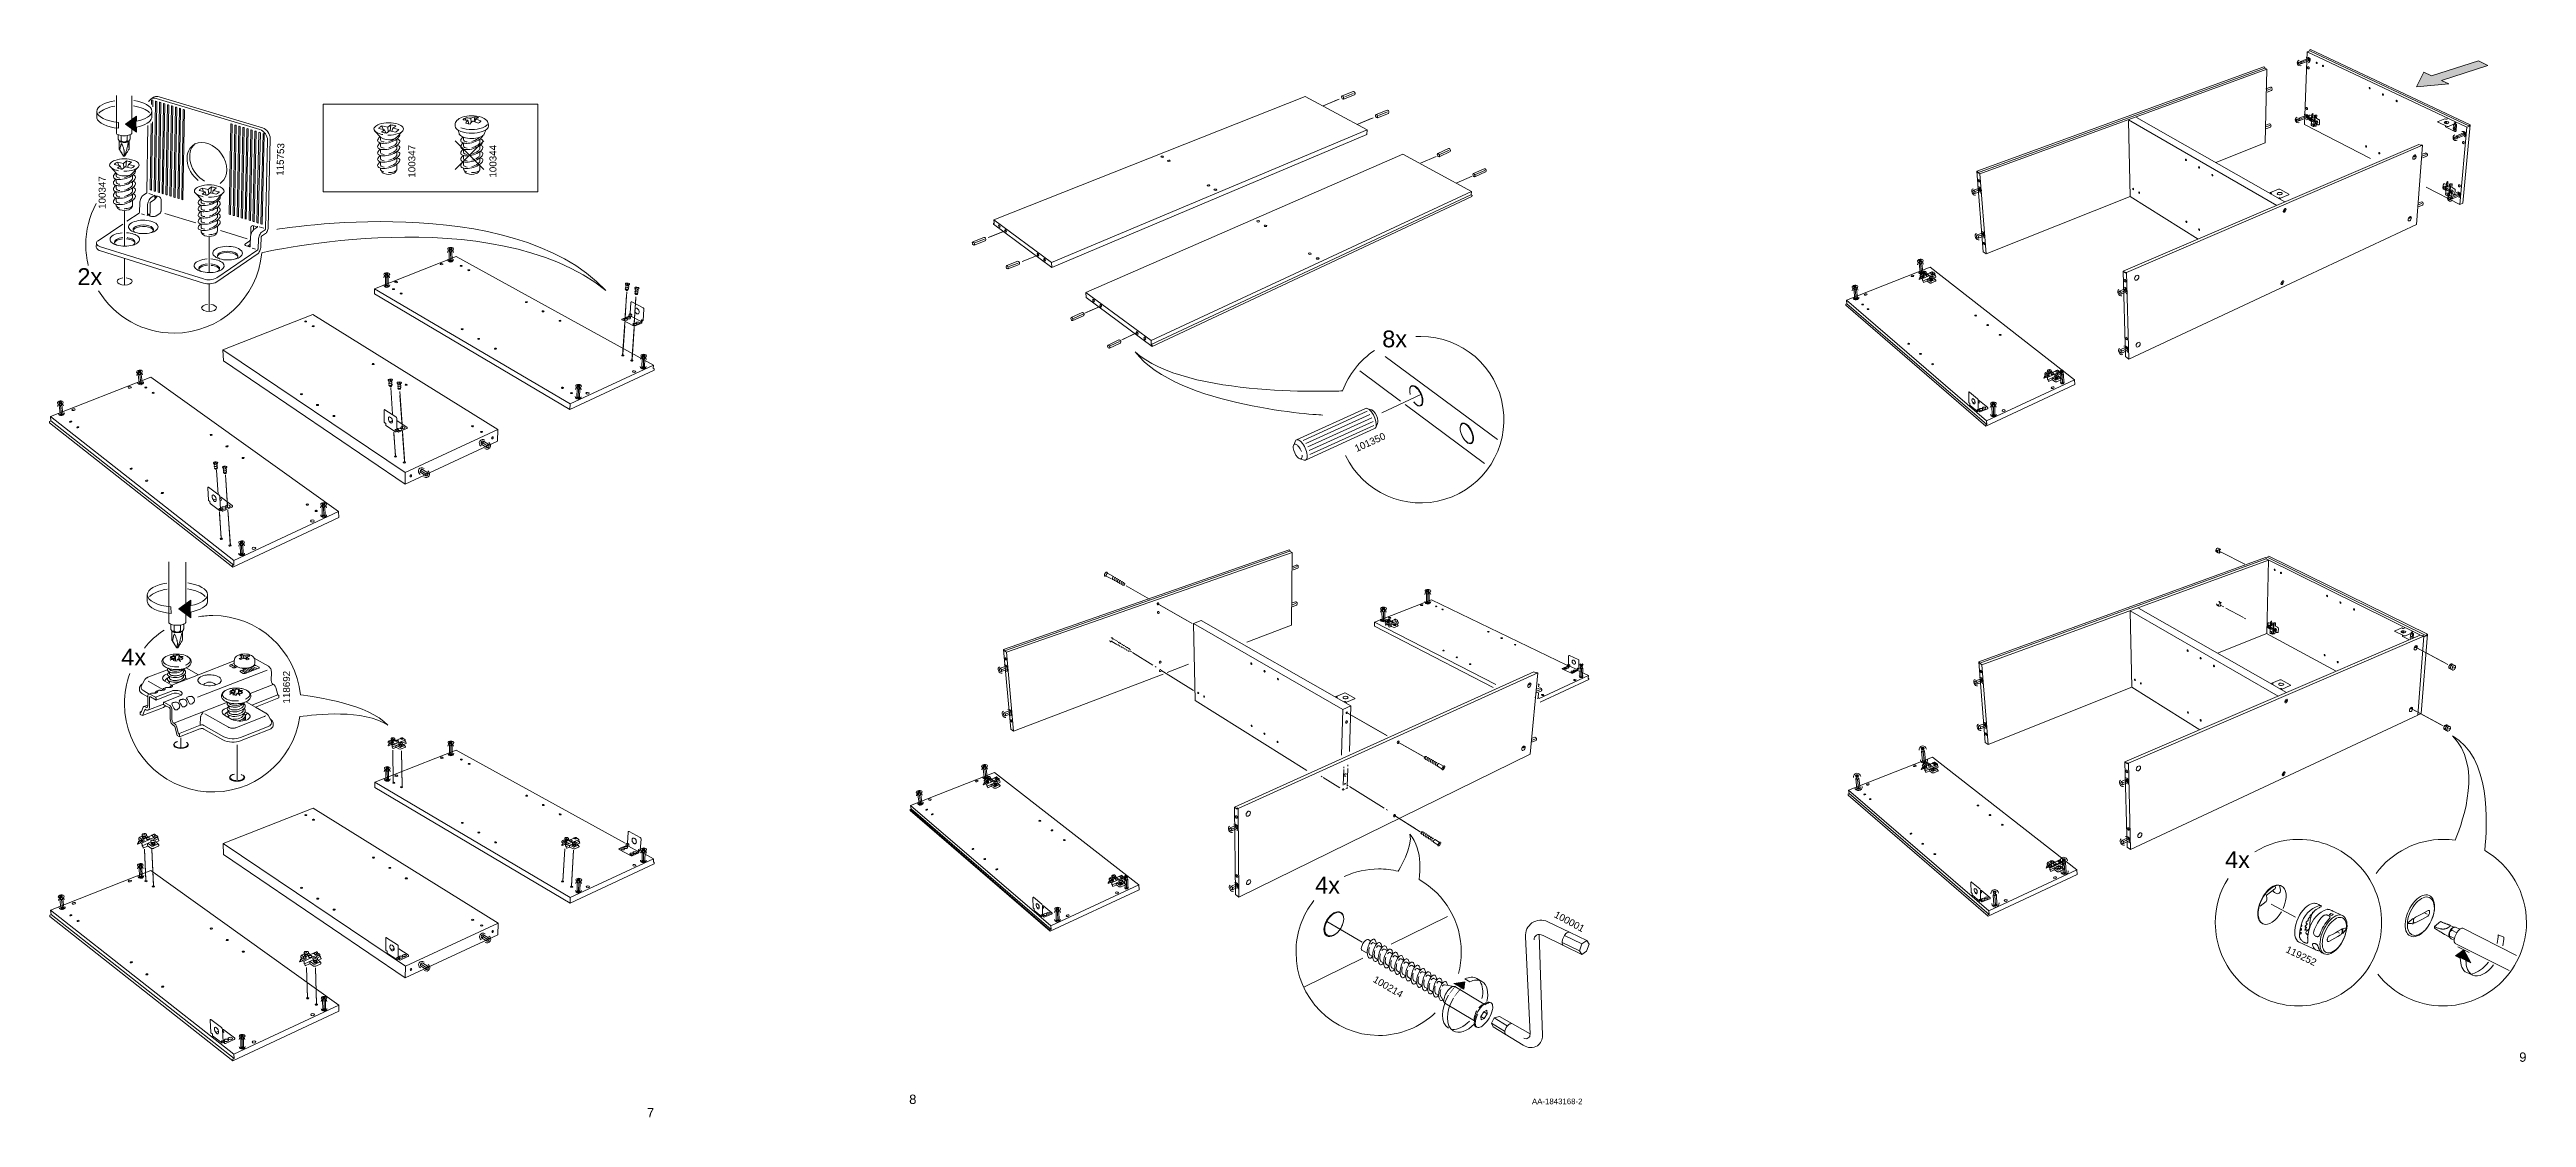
# Model space of a CAD drawing. Header units: metres. Extents: x -0.7 to 7.4, y 0 to 11.2.
# Drawn here: x 0.27 to 0.94, y 0.639 to 0.928 of the extents above; entities that cross this region are included whole.
import ezdxf

# ---------------------------------------------------------------- set-up
doc = ezdxf.new("R2010")
doc.units = ezdxf.units.M
doc.header["$MEASUREMENT"] = 0
for name, color, linetype, lineweight in [('PDF5_Geometry_Num_Penna__1', 255, 'Continuous', 18), ('PDF5_Geometry_Num_Penna__7', 7, 'Continuous', 18), ('PDF5_Solid Fills_Num_Penna__1', 255, 'Continuous', 18), ('PDF5_Solid Fills_Num_Penna__7', 7, 'Continuous', 18), ('PDF5_Text_Num_Penna__7', 7, 'Continuous', 18), ('PDF6_Geometry_Num_Penna__1', 255, 'Continuous', 18), ('PDF6_Geometry_Num_Penna__7', 7, 'Continuous', 18), ('PDF6_Solid Fills_Num_Penna__1', 255, 'Continuous', 18), ('PDF6_Solid Fills_Num_Penna__7', 7, 'Continuous', 18), ('PDF6_Text_Num_Penna__7', 7, 'Continuous', 18), ('PDF7_Geometry_Num_Penna__1', 255, 'Continuous', 18), ('PDF7_Geometry_Num_Penna__7', 7, 'Continuous', 18), ('PDF7_Solid Fills_Num_Penna__1', 255, 'Continuous', 18), ('PDF7_Text_Num_Penna__7', 7, 'Continuous', 18)]:
    doc.layers.add(name, color=color, linetype=linetype, lineweight=lineweight)
doc.styles.add('GENERATED_STYLE_1', font='Arial.ttf')

msp = doc.modelspace()

# ---------------------------------------------------------------- texts
at = {"layer": 'PDF5_Text_Num_Penna__7', "color": 7, "linetype": 'Continuous', "lineweight": 18, "char_height": 0.001894, "attachment_point": 7, "style": 'GENERATED_STYLE_1'}
for s, insert, rotation in [('\\A1;115753', (0.33306, 0.89363), 88.23732), ('\\A1;100347', (0.36874, 0.89315), 90), ('\\A1;100344', (0.39068, 0.89316), 90), ('\\A1;100347', (0.28498, 0.8847), 90), ('\\A1;118692', (0.33484, 0.75102), 90)]:
    msp.add_mtext(s, dxfattribs=dict(at, insert=insert, rotation=rotation))
at = {"layer": 'PDF5_Text_Num_Penna__7', "color": 7, "linetype": 'Continuous', "lineweight": 18, "attachment_point": 7, "style": 'GENERATED_STYLE_1'}
for s, insert, char_height in [('\\A1;2x', (0.27732, 0.86412), 0.004545), ('\\A1;4x', (0.28919, 0.76131), 0.004545), ('\\A1;7', (0.43134, 0.63916), 0.002525)]:
    msp.add_mtext(s, dxfattribs=dict(at, insert=insert, char_height=char_height))
at = {"layer": 'PDF6_Text_Num_Penna__7', "color": 7, "linetype": 'Continuous', "lineweight": 18, "attachment_point": 7, "style": 'GENERATED_STYLE_1'}
for s, insert, char_height in [('\\A1;8x', (0.63021, 0.84723), 0.004545), ('\\A1;4x', (0.61206, 0.69966), 0.004545), ('\\A1;8', (0.50227, 0.64277), 0.002525), ('\\A1;AA-1843168-2', (0.67071, 0.64272), 0.0015152)]:
    msp.add_mtext(s, dxfattribs=dict(at, insert=insert, char_height=char_height))
at = {"layer": 'PDF6_Text_Num_Penna__7', "color": 7, "linetype": 'Continuous', "lineweight": 18, "char_height": 0.001894, "attachment_point": 7, "style": 'GENERATED_STYLE_1'}
for s, insert, rotation in [('\\A1;101350', (0.6233, 0.81895), 24.49593), ('\\A1;100001', (0.67649, 0.69337), 331.58495), ('\\A1;100214', (0.62751, 0.6759), 329.43781)]:
    msp.add_mtext(s, dxfattribs=dict(at, insert=insert, rotation=rotation))
at = {"layer": 'PDF7_Text_Num_Penna__7', "color": 7, "linetype": 'Continuous', "lineweight": 18, "attachment_point": 7, "style": 'GENERATED_STYLE_1'}
for s, insert, char_height in [('\\A1;4x', (0.85815, 0.70654), 0.004545), ('\\A1;9', (0.9377, 0.65417), 0.002525)]:
    msp.add_mtext(s, dxfattribs=dict(at, insert=insert, char_height=char_height))
at = {"layer": 'PDF7_Text_Num_Penna__7', "color": 7, "linetype": 'Continuous', "lineweight": 18, "insert": (0.87435, 0.68388), "char_height": 0.001894, "attachment_point": 7, "rotation": 334.16716, "style": 'GENERATED_STYLE_1'}
msp.add_mtext('\\A1;119252', dxfattribs=at)

# ---------------------------------------------------------------- hatches: boundary and pattern name
at = {"layer": 'PDF5_Geometry_Num_Penna__7', "linetype": 'Continuous', "lineweight": 18}
for points in [[(0.29742, 0.90935), (0.29742, 0.90943), (0.29744, 0.91115)], [(0.29329, 0.90978), (0.29036, 0.90758), (0.2933, 0.90542), (0.2933, 0.90682)], [(0.30799, 0.77899), (0.30477, 0.77658), (0.308, 0.77421)], [(0.31252, 0.77852), (0.31252, 0.77861), (0.31255, 0.7805)]]:
    msp.add_hatch(color=7, dxfattribs=at).paths.add_polyline_path(points)
at = {"layer": 'PDF5_Solid Fills_Num_Penna__1', "linetype": 'Continuous', "lineweight": 18}
for points in [[(0.42464, 0.71177), (0.42481, 0.71164), (0.42496, 0.71177)], [(0.42708, 0.71038), (0.42725, 0.71026), (0.42741, 0.71038)], [(0.36557, 0.68293), (0.36575, 0.68284), (0.36591, 0.68295)], [(0.31851, 0.66052), (0.31871, 0.66042), (0.31885, 0.66058)]]:
    msp.add_hatch(color=255, dxfattribs=at).paths.add_polyline_path(points)
at = {"layer": 'PDF5_Solid Fills_Num_Penna__7', "linetype": 'Continuous', "lineweight": 18}
for points in [[(0.2826, 0.90926), (0.28258, 0.9094), (0.28258, 0.91106)], [(0.29624, 0.77842), (0.29621, 0.77858), (0.29621, 0.78041)]]:
    msp.add_hatch(color=7, dxfattribs=at).paths.add_polyline_path(points)
at = {"layer": 'PDF6_Geometry_Num_Penna__1', "linetype": 'Continuous', "lineweight": 18}
for points in [[(0.68336, 0.75869, 0.414296), (0.684, 0.75803)], [(0.68408, 0.76193, 0.414067), (0.68342, 0.76129)], [(0.684, 0.75803, 0.414203), (0.68466, 0.75866)], [(0.68472, 0.76126, 0.413969), (0.68408, 0.76193)], [(0.56092, 0.70474, 0.413918), (0.5603, 0.70406)], [(0.5616, 0.70411, 0.414225), (0.56092, 0.70474)], [(0.5604, 0.70146, 0.41399), (0.56108, 0.70084)], [(0.56108, 0.70084, 0.414285), (0.5617, 0.70151)]]:
    msp.add_hatch(color=255, dxfattribs=at).paths.add_polyline_path(points)
at = {"layer": 'PDF6_Geometry_Num_Penna__7', "linetype": 'Continuous', "lineweight": 18}
for points in [[(0.65069, 0.67536, 0.083466), (0.64812, 0.67221)], [(0.65212, 0.67467, 0.086692), (0.64946, 0.67143)]]:
    msp.add_hatch(color=7, dxfattribs=at).paths.add_polyline_path(points)
at = {"layer": 'PDF6_Solid Fills_Num_Penna__1', "linetype": 'Continuous', "lineweight": 18}
for points in [[(0.67956, 0.76051), (0.67969, 0.76043), (0.67981, 0.76052)], [(0.68153, 0.75961), (0.68167, 0.75953), (0.68179, 0.75963)], [(0.53981, 0.69437), (0.53997, 0.69428), (0.54009, 0.69441)]]:
    msp.add_hatch(color=255, dxfattribs=at).paths.add_polyline_path(points)
at = {"layer": 'PDF6_Solid Fills_Num_Penna__7', "linetype": 'Continuous', "lineweight": 18}
msp.add_hatch(color=7, dxfattribs=at).paths.add_polyline_path([(0.65093, 0.6746), (0.65228, 0.67382), (0.65253, 0.67584), (0.6496, 0.67537)])
at = {"layer": 'PDF7_Geometry_Num_Penna__1', "linetype": 'Continuous', "lineweight": 18}
for points in [[(0.814, 0.84127, 0.413997), (0.81338, 0.8406)], [(0.81348, 0.838, 0.414201), (0.81415, 0.83737)], [(0.81468, 0.84064, 0.413803), (0.814, 0.84127)], [(0.81415, 0.83737, 0.414206), (0.81478, 0.83805)]]:
    msp.add_hatch(color=255, dxfattribs=at).paths.add_polyline_path(points)
at = {"layer": 'PDF7_Geometry_Num_Penna__7', "linetype": 'Continuous', "lineweight": 18}
for points in [[(0.92922, 0.92344), (0.92666, 0.9247), (0.91399, 0.92065), (0.91187, 0.92164), (0.9099, 0.91769), (0.91866, 0.91847), (0.91664, 0.91941)], [(0.92458, 0.68095), (0.92269, 0.68446), (0.92047, 0.68285), (0.92177, 0.68223)]]:
    msp.add_hatch(color=7, dxfattribs=at).paths.add_polyline_path(points)
at = {"layer": 'PDF7_Solid Fills_Num_Penna__1', "linetype": 'Continuous', "lineweight": 18}
for points in [[(0.79289, 0.8309), (0.79305, 0.83081), (0.79317, 0.83094)], [(0.7935, 0.6985), (0.79365, 0.6984), (0.79377, 0.69853)]]:
    msp.add_hatch(color=255, dxfattribs=at).paths.add_polyline_path(points)

# ---------------------------------------------------------------- linework, layer by layer
at = {"layer": 'PDF5_Geometry_Num_Penna__1', "color": 255, "linetype": 'Continuous', "lineweight": 18, "flags": 128}
for points in [[(0.2826, 0.90926), (0.28258, 0.9094), (0.28258, 0.91106)], [(0.29742, 0.90935), (0.29742, 0.90943), (0.29744, 0.91115)], [(0.2884, 0.90808), (0.28843, 0.90651)], [(0.2933, 0.9084), (0.29329, 0.90978), (0.29036, 0.90758), (0.2933, 0.90542), (0.2933, 0.90682)], [(0.37947, 0.90312), (0.38723, 0.89536)], [(0.37947, 0.89536), (0.38723, 0.90312)], [(0.42585, 0.86157), (0.42544, 0.85512)], [(0.42836, 0.8606), (0.42793, 0.85389)], [(0.42534, 0.8531), (0.42484, 0.84538)], [(0.42786, 0.85227), (0.42733, 0.84402)], [(0.36456, 0.83426), (0.36514, 0.8259)], [(0.36294, 0.82387), (0.36334, 0.81808)], [(0.36528, 0.82385), (0.36579, 0.81651)], [(0.31742, 0.8115), (0.3179, 0.80458)], [(0.31574, 0.80228), (0.31619, 0.79578)], [(0.31807, 0.80238), (0.31864, 0.7941)], [(0.29624, 0.77842), (0.29621, 0.77858), (0.29621, 0.78041)], [(0.30261, 0.77713), (0.30264, 0.7754)], [(0.30799, 0.77749), (0.30799, 0.77899), (0.30477, 0.77658), (0.308, 0.77421), (0.30799, 0.77575)], [(0.31252, 0.77852), (0.31252, 0.77861), (0.31255, 0.7805)], [(0.36275, 0.72979), (0.3626, 0.73838)], [(0.36518, 0.72865), (0.36501, 0.73827)], [(0.29584, 0.70347), (0.29548, 0.71164)], [(0.29786, 0.70201), (0.29744, 0.7117)], [(0.40861, 0.70315), (0.40913, 0.71172)], [(0.41094, 0.70182), (0.41152, 0.71143)], [(0.33953, 0.67158), (0.33932, 0.67966)], [(0.34198, 0.66994), (0.34172, 0.67957)]]:
    msp.add_lwpolyline(points, dxfattribs=at)
at = {"layer": 'PDF5_Geometry_Num_Penna__1', "color": 255, "linetype": 'Continuous', "lineweight": 18}
for points in [[(0.28258, 0.91106), (0.28258, 0.9096), (0.28508, 0.90838), (0.2884, 0.90808)], [(0.28258, 0.91106), (0.28258, 0.9096), (0.28508, 0.90838), (0.2884, 0.90808)], [(0.29744, 0.91115), (0.29744, 0.90994), (0.29575, 0.9089), (0.2933, 0.9084)], [(0.29744, 0.91115), (0.29744, 0.90994), (0.29575, 0.9089), (0.2933, 0.9084)], [(0.28843, 0.90651), (0.28527, 0.90679), (0.28286, 0.9079), (0.2826, 0.90926)], [(0.28843, 0.90651), (0.28527, 0.90679), (0.28286, 0.9079), (0.2826, 0.90926)], [(0.2933, 0.90682), (0.2956, 0.90729), (0.29727, 0.90823), (0.29742, 0.90935)], [(0.2933, 0.90682), (0.2956, 0.90729), (0.29727, 0.90823), (0.29742, 0.90935)], [(0.29621, 0.78041), (0.29621, 0.7788), (0.29896, 0.77746), (0.30261, 0.77713)], [(0.29621, 0.78041), (0.29621, 0.7788), (0.29896, 0.77746), (0.30261, 0.77713)], [(0.30264, 0.7754), (0.29917, 0.77571), (0.29652, 0.77693), (0.29624, 0.77842)], [(0.30264, 0.7754), (0.29917, 0.77571), (0.29652, 0.77693), (0.29624, 0.77842)], [(0.31255, 0.7805), (0.31255, 0.77918), (0.31069, 0.77803), (0.30799, 0.77749)], [(0.31255, 0.7805), (0.31255, 0.77918), (0.31069, 0.77803), (0.30799, 0.77749)], [(0.30799, 0.77575), (0.31052, 0.77626), (0.31236, 0.77729), (0.31252, 0.77852)], [(0.30799, 0.77575), (0.31052, 0.77626), (0.31236, 0.77729), (0.31252, 0.77852)]]:
    msp.add_open_spline(points, degree=3, dxfattribs=at)
at = {"layer": 'PDF5_Geometry_Num_Penna__7', "color": 7, "linetype": 'Continuous', "lineweight": 18, "flags": 128}
for points in [[(0.2826, 0.90926), (0.28258, 0.9094), (0.28258, 0.91106)], [(0.28788, 0.90519), (0.28788, 0.91533)], [(0.29205, 0.91528), (0.29205, 0.90519)], [(0.29793, 0.91486), (0.2972, 0.9144)], [(0.29738, 0.91289), (0.2974, 0.9141)], [(0.2974, 0.9141), (0.29742, 0.91412), (0.29745, 0.91414), (0.29749, 0.91415), (0.29768, 0.9141)], [(0.29742, 0.90935), (0.29742, 0.90943), (0.29744, 0.91115)], [(0.29768, 0.9141), (0.29772, 0.91407), (0.29775, 0.91404), (0.29776, 0.91398)], [(0.29773, 0.91231), (0.29776, 0.91398)], [(0.29939, 0.91503), (0.29907, 0.9151), (0.29876, 0.91511), (0.29845, 0.91508), (0.29817, 0.915), (0.29793, 0.91486)], [(0.29848, 0.91378), (0.29807, 0.88963), (0.2981, 0.88958), (0.29811, 0.88955), (0.29815, 0.88952), (0.29834, 0.88947)], [(0.29834, 0.88947), (0.29839, 0.88946), (0.29843, 0.88948), (0.29842, 0.88951), (0.29883, 0.91368)], [(0.29848, 0.91378), (0.29848, 0.91382), (0.2985, 0.91384), (0.29856, 0.91382), (0.29875, 0.91377)], [(0.29875, 0.91377), (0.29879, 0.91374), (0.29881, 0.91371), (0.29883, 0.91368)], [(0.29954, 0.91345), (0.29915, 0.88929), (0.29915, 0.88925), (0.29917, 0.88922), (0.29922, 0.88919), (0.29942, 0.88914)], [(0.29942, 0.88914), (0.29946, 0.88913), (0.29949, 0.88915), (0.2995, 0.88918), (0.29989, 0.91335)], [(0.29954, 0.91345), (0.29955, 0.91349), (0.29958, 0.91351), (0.29961, 0.91351), (0.29981, 0.91344)], [(0.29981, 0.91344), (0.29986, 0.91344), (0.29988, 0.91339), (0.29989, 0.91335)], [(0.30061, 0.91313), (0.30021, 0.88896), (0.30021, 0.88893), (0.30025, 0.8889), (0.30028, 0.88887), (0.30047, 0.88882)], [(0.30047, 0.88882), (0.30051, 0.8888), (0.30054, 0.88882), (0.30056, 0.88886), (0.30096, 0.91302)], [(0.30061, 0.91313), (0.30062, 0.91317), (0.30064, 0.91319), (0.30069, 0.91319), (0.30089, 0.91312)], [(0.30089, 0.91312), (0.30092, 0.91311), (0.30096, 0.91306), (0.30096, 0.91302)], [(0.30166, 0.9128), (0.30126, 0.88863), (0.30128, 0.88861), (0.30131, 0.88857), (0.30134, 0.88854), (0.30154, 0.88847)], [(0.30154, 0.88847), (0.30158, 0.88848), (0.3016, 0.8885), (0.30162, 0.88853), (0.30204, 0.9127)], [(0.30166, 0.9128), (0.30168, 0.91284), (0.30171, 0.91286), (0.30174, 0.91286), (0.30196, 0.9128)], [(0.30196, 0.9128), (0.30199, 0.91278), (0.30202, 0.91275), (0.30204, 0.9127)], [(0.30274, 0.9125), (0.30234, 0.88831), (0.30234, 0.88828), (0.30236, 0.88824), (0.30242, 0.88821), (0.30261, 0.88815)], [(0.30261, 0.88815), (0.30264, 0.88815), (0.30268, 0.88817), (0.30269, 0.88821), (0.30309, 0.91238)], [(0.30274, 0.9125), (0.30275, 0.91253), (0.30279, 0.91255), (0.30282, 0.91254), (0.30302, 0.91249)], [(0.30302, 0.91249), (0.30307, 0.91246), (0.30309, 0.91243), (0.30309, 0.91238)], [(0.30381, 0.91217), (0.30339, 0.88798), (0.30339, 0.88795), (0.30343, 0.88791), (0.30347, 0.88789), (0.30367, 0.88782)], [(0.30367, 0.88782), (0.3037, 0.88783), (0.30373, 0.88785), (0.30374, 0.88788), (0.30417, 0.91207)], [(0.30381, 0.91217), (0.30383, 0.91221), (0.30386, 0.91223), (0.3039, 0.91221), (0.30409, 0.91216)], [(0.30409, 0.91216), (0.30413, 0.91213), (0.30416, 0.9121), (0.30417, 0.91207)], [(0.30489, 0.91185), (0.30445, 0.88766), (0.30447, 0.88763), (0.30449, 0.88758), (0.30453, 0.88756), (0.30472, 0.8875)], [(0.30472, 0.8875), (0.30477, 0.8875), (0.30481, 0.88752), (0.3048, 0.88756), (0.30524, 0.91174)], [(0.30489, 0.91185), (0.3049, 0.91188), (0.30492, 0.9119), (0.30497, 0.91191), (0.30516, 0.91184)], [(0.30516, 0.91184), (0.3052, 0.91181), (0.30524, 0.91178), (0.30524, 0.91174)], [(0.30596, 0.91152), (0.30553, 0.88733), (0.30553, 0.88728), (0.30557, 0.88725), (0.3056, 0.88724), (0.3058, 0.88717)], [(0.3058, 0.88717), (0.30583, 0.88718), (0.30587, 0.8872), (0.30588, 0.88722), (0.30631, 0.91142)], [(0.30596, 0.91152), (0.30596, 0.91156), (0.30599, 0.91158), (0.30604, 0.91158), (0.30624, 0.91151)], [(0.30624, 0.91151), (0.30627, 0.9115), (0.3063, 0.91145), (0.30631, 0.91142)], [(0.28836, 0.90358), (0.28836, 0.90473)], [(0.2884, 0.90808), (0.28843, 0.90651)], [(0.28916, 0.90311), (0.28916, 0.90453)], [(0.2933, 0.9084), (0.29329, 0.90978), (0.29036, 0.90758), (0.2933, 0.90542), (0.2933, 0.90682)], [(0.29156, 0.90358), (0.29156, 0.90473)], [(0.2964, 0.90723), (0.29611, 0.88903)], [(0.2973, 0.90777), (0.29701, 0.88995), (0.29702, 0.88991), (0.29706, 0.88988), (0.2971, 0.88984), (0.29729, 0.88979)], [(0.29729, 0.88979), (0.29732, 0.88978), (0.29735, 0.8898), (0.29737, 0.88984), (0.29766, 0.90819)], [(0.31843, 0.88329), (0.3184, 0.8833), (0.31837, 0.88335), (0.31836, 0.88338), (0.31885, 0.90764)], [(0.31843, 0.88329), (0.31862, 0.88322), (0.31868, 0.88322), (0.31871, 0.88324), (0.31871, 0.88328), (0.31922, 0.90754)], [(0.31885, 0.90764), (0.31887, 0.90768), (0.3189, 0.9077), (0.31894, 0.90768)], [(0.31922, 0.90754), (0.3192, 0.90757), (0.31918, 0.90761), (0.31915, 0.90764), (0.31894, 0.90768)], [(0.31951, 0.88295), (0.31947, 0.88297), (0.31943, 0.883), (0.31943, 0.88306), (0.31994, 0.90732)], [(0.31951, 0.88295), (0.3197, 0.88289), (0.31976, 0.88288), (0.31978, 0.8829), (0.31978, 0.88294), (0.3203, 0.90722)], [(0.31994, 0.90732), (0.31994, 0.90735), (0.31997, 0.90737), (0.32003, 0.90736)], [(0.3203, 0.90722), (0.32029, 0.90725), (0.32026, 0.90728), (0.32022, 0.90731), (0.32003, 0.90736)], [(0.32058, 0.88262), (0.32054, 0.88265), (0.32051, 0.88268), (0.3205, 0.88271), (0.32102, 0.90699)], [(0.32058, 0.88262), (0.32078, 0.88255), (0.32083, 0.88256), (0.32086, 0.88257), (0.32086, 0.88261), (0.32137, 0.90688)], [(0.32102, 0.90699), (0.32103, 0.90703), (0.32107, 0.90705), (0.3211, 0.90704)], [(0.32137, 0.90688), (0.32137, 0.90693), (0.32135, 0.90696), (0.32129, 0.90698), (0.3211, 0.90704)], [(0.32165, 0.88229), (0.32162, 0.88231), (0.32158, 0.88235), (0.32158, 0.88239), (0.32209, 0.90667)], [(0.32165, 0.88229), (0.32185, 0.88223), (0.3219, 0.88223), (0.32193, 0.88225), (0.32193, 0.88229), (0.32246, 0.90655)], [(0.32209, 0.90667), (0.32211, 0.90671), (0.32214, 0.90673), (0.32218, 0.90671)], [(0.32246, 0.90655), (0.32244, 0.9066), (0.32242, 0.90663), (0.32239, 0.90666), (0.32218, 0.90671)], [(0.32273, 0.88195), (0.32269, 0.88198), (0.32266, 0.88201), (0.32265, 0.88207), (0.32318, 0.90635)], [(0.323, 0.88195), (0.32354, 0.90623)], [(0.32318, 0.90635), (0.32319, 0.90638), (0.32321, 0.9064), (0.32327, 0.90639)], [(0.32354, 0.90623), (0.32353, 0.90628), (0.3235, 0.90631), (0.32346, 0.90634), (0.32327, 0.90639)], [(0.32381, 0.88163), (0.32377, 0.88166), (0.32375, 0.88169), (0.32373, 0.88172), (0.32426, 0.90602)], [(0.32381, 0.88163), (0.32402, 0.88156), (0.32405, 0.88157), (0.32409, 0.88159), (0.3241, 0.88162), (0.32463, 0.90591)], [(0.32426, 0.90602), (0.32427, 0.90606), (0.32431, 0.90606), (0.32434, 0.90606)], [(0.32463, 0.90591), (0.32461, 0.90596), (0.32459, 0.90599), (0.32455, 0.90602), (0.32434, 0.90606)], [(0.32488, 0.8813), (0.32485, 0.88132), (0.32482, 0.88135), (0.32481, 0.8814), (0.32535, 0.90568)], [(0.32488, 0.8813), (0.3251, 0.88124), (0.32513, 0.88124), (0.32516, 0.88124), (0.32517, 0.88128), (0.3257, 0.90558)], [(0.32535, 0.90568), (0.32535, 0.90572), (0.32538, 0.90574), (0.32543, 0.90574)], [(0.3257, 0.90558), (0.3257, 0.90563), (0.32566, 0.90566), (0.32562, 0.90567), (0.32543, 0.90574)], [(0.32598, 0.88096), (0.32592, 0.88099), (0.3259, 0.88102), (0.32588, 0.88106), (0.32643, 0.90536)], [(0.32598, 0.88096), (0.32617, 0.88089), (0.3262, 0.8809), (0.32623, 0.88092), (0.32624, 0.88095), (0.3268, 0.90526)], [(0.32643, 0.90536), (0.32644, 0.90539), (0.32647, 0.90541), (0.32651, 0.90542)], [(0.3268, 0.90526), (0.32677, 0.90529), (0.32675, 0.90534), (0.32671, 0.90535), (0.32651, 0.90542)], [(0.32705, 0.88064), (0.32701, 0.88065), (0.32697, 0.8807), (0.32697, 0.88073), (0.32752, 0.90504)], [(0.32705, 0.88064), (0.32724, 0.88057), (0.32728, 0.88057), (0.3273, 0.88059), (0.32733, 0.88063), (0.32787, 0.90493)], [(0.32752, 0.90504), (0.32753, 0.90507), (0.32755, 0.90509), (0.32759, 0.9051)], [(0.32787, 0.90493), (0.32787, 0.90497), (0.32783, 0.90501), (0.32779, 0.90503), (0.32759, 0.9051)], [(0.35963, 0.90712), (0.36127, 0.90677)], [(0.36072, 0.90522), (0.36041, 0.90611)], [(0.36212, 0.90741), (0.36127, 0.90677)], [(0.36138, 0.90554), (0.36127, 0.90677)], [(0.36238, 0.90569), (0.36261, 0.90648)], [(0.28867, 0.90303), (0.28854, 0.90324)], [(0.28864, 0.90085), (0.28864, 0.90093), (0.28864, 0.90308)], [(0.29121, 0.90298), (0.29116, 0.90294), (0.2911, 0.9029), (0.29103, 0.90287), (0.29095, 0.90283), (0.29086, 0.9028), (0.29076, 0.90277), (0.29066, 0.90274), (0.29054, 0.90272), (0.29042, 0.90271), (0.2903, 0.90269), (0.29018, 0.90268), (0.29005, 0.90268), (0.28992, 0.90268), (0.28979, 0.90268), (0.28966, 0.90269), (0.28954, 0.9027), (0.28942, 0.90272), (0.2893, 0.90274), (0.28919, 0.90276), (0.28909, 0.90279), (0.289, 0.90282), (0.28892, 0.90285), (0.28884, 0.90289), (0.28878, 0.90293), (0.28873, 0.90297), (0.28869, 0.90301), (0.28867, 0.90303)], [(0.28979, 0.89899), (0.28867, 0.90076)], [(0.29064, 0.89765), (0.28979, 0.89701)], [(0.29023, 0.89914), (0.29013, 0.89899)], [(0.29138, 0.90324), (0.29125, 0.90303)], [(0.29128, 0.90308), (0.29128, 0.90093)], [(0.37947, 0.90312), (0.38723, 0.89536)], [(0.37947, 0.89536), (0.38723, 0.90312)], [(0.28815, 0.89736), (0.28979, 0.89701)], [(0.28924, 0.89546), (0.28893, 0.89635)], [(0.2899, 0.89578), (0.28979, 0.89701)], [(0.2909, 0.89593), (0.29113, 0.89672)], [(0.31592, 0.89161), (0.31629, 0.89189)], [(0.36367, 0.89524), (0.36331, 0.89463)], [(0.38614, 0.89524), (0.38577, 0.89463)], [(0.29419, 0.88626), (0.29415, 0.88399)], [(0.29516, 0.8884), (0.29497, 0.88824), (0.29478, 0.88803), (0.29462, 0.8878), (0.29448, 0.88751), (0.29436, 0.88721), (0.29427, 0.88689), (0.29421, 0.88657), (0.29419, 0.88626)], [(0.29611, 0.88903), (0.29516, 0.8884)], [(0.29821, 0.88727), (0.29702, 0.88647), (0.29699, 0.88381), (0.29697, 0.88359), (0.29693, 0.88335), (0.29689, 0.8831), (0.2968, 0.88286), (0.29667, 0.88295), (0.29662, 0.88304), (0.29659, 0.88314), (0.29665, 0.88323), (0.29674, 0.88333), (0.29615, 0.88293)], [(0.29728, 0.88774), (0.29711, 0.88759), (0.29692, 0.88738), (0.29676, 0.88713), (0.29661, 0.88686), (0.29648, 0.88655), (0.29638, 0.88624), (0.29632, 0.8859), (0.2963, 0.88561), (0.29626, 0.88333)], [(0.29775, 0.88853), (0.29661, 0.88888)], [(0.29825, 0.88838), (0.29728, 0.88774)], [(0.29821, 0.88727), (0.29837, 0.88738), (0.29851, 0.88755), (0.29864, 0.88775), (0.29876, 0.88798)], [(0.29884, 0.88818), (0.29867, 0.88818), (0.29854, 0.88815), (0.29841, 0.88807), (0.2983, 0.88794), (0.29825, 0.8878), (0.29823, 0.88763), (0.29825, 0.88838)], [(0.29876, 0.88798), (0.29823, 0.88763)], [(0.29876, 0.88798), (0.29877, 0.88802), (0.29879, 0.88806), (0.2988, 0.88809), (0.29882, 0.88811), (0.29883, 0.88815), (0.29884, 0.88818), (0.29889, 0.88817), (0.29895, 0.88816)], [(0.29999, 0.8871), (0.29997, 0.88728), (0.2999, 0.8875), (0.29979, 0.88767), (0.29964, 0.88785), (0.29948, 0.88797), (0.2993, 0.88805), (0.29895, 0.88816)], [(0.29999, 0.8871), (0.29995, 0.88411), (0.29992, 0.88396), (0.29986, 0.8838), (0.29979, 0.88367), (0.29969, 0.88358)], [(0.31109, 0.89034), (0.31273, 0.88999)], [(0.31218, 0.88844), (0.31187, 0.88933)], [(0.31358, 0.89063), (0.31273, 0.88999)], [(0.31284, 0.88876), (0.31273, 0.88999)], [(0.31384, 0.88891), (0.31407, 0.8897)], [(0.28958, 0.8806), (0.2829, 0.87611), (0.28271, 0.87597), (0.28257, 0.8758), (0.28248, 0.87564), (0.28245, 0.87546), (0.28243, 0.87435), (0.28247, 0.87415), (0.28257, 0.87397), (0.28273, 0.87378), (0.28296, 0.87363), (0.28324, 0.87348), (0.28357, 0.87336)], [(0.29009, 0.87471), (0.29009, 0.8841)], [(0.29402, 0.88358), (0.2907, 0.88136)], [(0.29284, 0.87943), (0.29265, 0.87927), (0.29249, 0.87911), (0.29241, 0.87893)], [(0.29415, 0.88399), (0.29413, 0.88385), (0.29409, 0.88371), (0.29402, 0.88358)], [(0.29548, 0.88314), (0.29468, 0.88338)], [(0.29626, 0.88333), (0.29626, 0.8832), (0.2962, 0.88305), (0.29615, 0.88293)], [(0.29674, 0.88333), (0.29673, 0.8829)], [(0.2968, 0.88286), (0.29688, 0.88283), (0.29696, 0.88278), (0.29732, 0.88268)], [(0.29746, 0.87837), (0.29739, 0.87833), (0.29731, 0.87829)], [(0.29732, 0.88268), (0.29753, 0.88264), (0.29775, 0.88262), (0.29797, 0.88263), (0.29818, 0.88265), (0.29836, 0.88272), (0.29851, 0.88278), (0.29969, 0.88358)], [(0.2979, 0.87889), (0.2978, 0.87871), (0.29766, 0.87855), (0.29746, 0.87837)], [(0.30935, 0.88091), (0.30097, 0.8835)], [(0.32323, 0.87662), (0.31601, 0.87886)], [(0.32491, 0.87902), (0.32473, 0.87881), (0.32456, 0.87857), (0.32442, 0.87828), (0.32429, 0.87797), (0.32419, 0.87765), (0.32413, 0.87733), (0.32411, 0.87702), (0.32407, 0.87512)], [(0.32494, 0.88015), (0.32477, 0.88018), (0.3246, 0.88015), (0.32445, 0.88008), (0.32432, 0.87995), (0.32426, 0.87981), (0.32422, 0.87961), (0.32419, 0.87761)], [(0.32508, 0.87917), (0.325, 0.87909), (0.32491, 0.87902), (0.32494, 0.88009)], [(0.32494, 0.88009), (0.32494, 0.88013), (0.32494, 0.88015), (0.32496, 0.88015), (0.32532, 0.88003)], [(0.32583, 0.87967), (0.32508, 0.87917)], [(0.32532, 0.88003), (0.32551, 0.87995), (0.32567, 0.87982), (0.32583, 0.87967)], [(0.3259, 0.87971), (0.32583, 0.87967)], [(0.32605, 0.88003), (0.32603, 0.87994), (0.326, 0.87985), (0.32595, 0.87976), (0.3259, 0.87971)], [(0.32648, 0.8799), (0.32776, 0.87951)], [(0.28358, 0.87448), (0.28325, 0.8746), (0.28298, 0.87474), (0.28275, 0.87491), (0.28258, 0.87508), (0.28249, 0.87526), (0.28245, 0.87546)], [(0.28783, 0.87605), (0.28762, 0.87589), (0.28747, 0.87572), (0.28738, 0.87554)], [(0.28951, 0.87658), (0.28912, 0.87653), (0.28873, 0.87644), (0.28838, 0.87634), (0.28809, 0.87621), (0.28783, 0.87605)], [(0.29009, 0.86422), (0.29009, 0.87119)], [(0.29243, 0.87498), (0.29264, 0.87515), (0.29279, 0.87532), (0.29288, 0.87551), (0.29279, 0.87568), (0.29263, 0.87587), (0.29243, 0.87604), (0.29218, 0.87619), (0.29187, 0.87631), (0.29152, 0.87643), (0.29115, 0.87652), (0.29075, 0.87657), (0.29063, 0.87657)], [(0.29075, 0.87694), (0.29099, 0.87691), (0.2914, 0.87683), (0.29176, 0.87673), (0.29211, 0.87659), (0.29237, 0.87645), (0.29261, 0.87628), (0.29277, 0.87609), (0.29287, 0.8759), (0.29291, 0.87569), (0.29288, 0.87551)], [(0.29243, 0.87498), (0.29237, 0.87494), (0.29228, 0.8749)], [(0.31297, 0.86744), (0.31297, 0.87705)], [(0.31561, 0.87234), (0.31543, 0.87219), (0.31527, 0.87202), (0.31519, 0.87184)], [(0.32028, 0.87127), (0.3202, 0.87123), (0.32012, 0.87117)], [(0.32073, 0.87177), (0.32063, 0.87161), (0.32049, 0.87142), (0.32028, 0.87127)], [(0.32298, 0.87474), (0.3228, 0.87481), (0.32267, 0.87488), (0.32261, 0.875), (0.32258, 0.8751), (0.32263, 0.87519), (0.32274, 0.87528)], [(0.32409, 0.87634), (0.32405, 0.87623), (0.32398, 0.87615), (0.32393, 0.8761), (0.32274, 0.87528)], [(0.3239, 0.87497), (0.32337, 0.87461), (0.32335, 0.87462), (0.32333, 0.87462), (0.32298, 0.87474)], [(0.32337, 0.87461), (0.32358, 0.87458), (0.32382, 0.87457), (0.32404, 0.87457), (0.324, 0.87444), (0.32393, 0.87432)], [(0.3239, 0.87497), (0.32398, 0.87504), (0.32407, 0.87512), (0.32406, 0.87473)], [(0.32406, 0.87473), (0.32405, 0.87466), (0.32404, 0.87457)], [(0.32456, 0.87412), (0.32545, 0.87385)], [(0.3577, 0.86314), (0.37974, 0.87185), (0.4331, 0.84249)], [(0.37805, 0.87334), (0.37801, 0.87332), (0.37798, 0.87331), (0.37795, 0.87329), (0.37792, 0.87328), (0.3779, 0.87326), (0.37789, 0.87323), (0.37788, 0.87321), (0.37787, 0.87319)], [(0.37787, 0.87318), (0.37789, 0.87087)], [(0.37856, 0.87399), (0.37855, 0.87396), (0.37854, 0.87394), (0.37852, 0.87393), (0.3785, 0.87391), (0.37847, 0.8739), (0.37844, 0.87388), (0.3784, 0.87387), (0.37836, 0.87386), (0.37832, 0.87386), (0.37828, 0.87385), (0.37824, 0.87385), (0.37819, 0.87385), (0.37815, 0.87386), (0.37811, 0.87386), (0.37807, 0.87387), (0.37803, 0.87388), (0.378, 0.8739), (0.37798, 0.87391), (0.37795, 0.87393), (0.37794, 0.87394), (0.37793, 0.87396), (0.37793, 0.87398)], [(0.37805, 0.87364), (0.37805, 0.87321)], [(0.37825, 0.87304), (0.37829, 0.87082)], [(0.37844, 0.87321), (0.37844, 0.87364)], [(0.31061, 0.86894), (0.31042, 0.86877), (0.31026, 0.8686), (0.31018, 0.86842)], [(0.31249, 0.86947), (0.31231, 0.86946), (0.31191, 0.86941), (0.31153, 0.86932), (0.31118, 0.86922), (0.31087, 0.86908), (0.31061, 0.86894)], [(0.31297, 0.8571), (0.31297, 0.86443)], [(0.31527, 0.86785), (0.31548, 0.86801), (0.31562, 0.86819), (0.31572, 0.86837), (0.31563, 0.86855), (0.31548, 0.86874), (0.31527, 0.86891), (0.315, 0.86905), (0.3147, 0.8692), (0.31435, 0.8693), (0.31396, 0.8694), (0.31357, 0.86945), (0.31346, 0.86946)], [(0.31527, 0.86785), (0.31519, 0.86779), (0.3151, 0.86775)], [(0.36079, 0.86649), (0.36075, 0.86648), (0.36072, 0.86647), (0.36069, 0.86645), (0.36066, 0.86643), (0.36064, 0.86641), (0.36062, 0.86639), (0.36062, 0.86637), (0.36061, 0.86635)], [(0.36061, 0.86634), (0.36063, 0.86402)], [(0.3613, 0.86714), (0.36129, 0.86712), (0.36128, 0.8671), (0.36126, 0.86708), (0.36124, 0.86707), (0.36121, 0.86705), (0.36118, 0.86704), (0.36114, 0.86703), (0.3611, 0.86702), (0.36106, 0.86701), (0.36102, 0.86701), (0.36098, 0.86701), (0.36093, 0.86701), (0.36089, 0.86701), (0.36085, 0.86702), (0.36081, 0.86703), (0.36077, 0.86704), (0.36074, 0.86705), (0.36072, 0.86707), (0.36069, 0.86708), (0.36068, 0.8671), (0.36067, 0.86712), (0.36067, 0.86714)], [(0.36079, 0.8668), (0.36079, 0.86637)], [(0.36099, 0.86619), (0.36103, 0.86398)], [(0.36118, 0.86637), (0.36117, 0.8668)], [(0.37798, 0.87067), (0.378, 0.87066), (0.37804, 0.87065), (0.37808, 0.87064), (0.37812, 0.87063), (0.37817, 0.87063), (0.37821, 0.87062), (0.37826, 0.87062), (0.37831, 0.87062), (0.37835, 0.87063), (0.3784, 0.87063), (0.37844, 0.87064), (0.37848, 0.87065), (0.37852, 0.87066), (0.37856, 0.87068), (0.37859, 0.87069), (0.37862, 0.87071), (0.37864, 0.87073), (0.37866, 0.87075), (0.37867, 0.87078), (0.37867, 0.8708), (0.37867, 0.87081)], [(0.37867, 0.87081), (0.37867, 0.87083)], [(0.42589, 0.86449), (0.42606, 0.86437), (0.42622, 0.86446)], [(0.3577, 0.86314), (0.35771, 0.86171)], [(0.3577, 0.86314), (0.41056, 0.83199), (0.4331, 0.84249)], [(0.35771, 0.86171), (0.41049, 0.83047)], [(0.36072, 0.86383), (0.36074, 0.86382), (0.36077, 0.86381), (0.36082, 0.8638), (0.36086, 0.86379), (0.36091, 0.86378), (0.36095, 0.86378), (0.361, 0.86378), (0.36105, 0.86378), (0.36109, 0.86378), (0.36114, 0.86379), (0.36118, 0.8638), (0.36122, 0.86381), (0.36126, 0.86382), (0.3613, 0.86384), (0.36133, 0.86385), (0.36136, 0.86387), (0.36138, 0.86389), (0.3614, 0.86391), (0.36141, 0.86393), (0.36141, 0.86396), (0.36141, 0.86397)], [(0.36141, 0.86397), (0.36141, 0.86399)], [(0.42588, 0.86225), (0.42539, 0.85472)], [(0.4256, 0.86294), (0.4256, 0.86291)], [(0.42839, 0.86097), (0.4279, 0.85335)], [(0.42816, 0.86183), (0.42815, 0.86179)], [(0.42845, 0.86337), (0.42862, 0.86325), (0.42878, 0.86334)], [(0.39106, 0.82504), (0.34098, 0.85619), (0.31664, 0.84658)], [(0.42457, 0.85483), (0.42457, 0.85485), (0.42459, 0.85487), (0.42461, 0.8549), (0.42463, 0.85492), (0.42467, 0.85493)], [(0.42467, 0.85471), (0.42463, 0.85473), (0.4246, 0.85475), (0.42458, 0.85477), (0.42457, 0.8548), (0.42457, 0.85483)], [(0.42646, 0.85573), (0.42467, 0.85493)], [(0.42536, 0.85413), (0.42478, 0.84496)], [(0.42583, 0.85462), (0.42577, 0.85461), (0.42571, 0.8546), (0.42564, 0.8546), (0.42558, 0.8546), (0.42552, 0.85461), (0.42545, 0.85462), (0.42539, 0.85463), (0.42533, 0.85465)], [(0.42596, 0.85466), (0.42592, 0.85464), (0.42588, 0.85463), (0.42583, 0.85462)], [(0.42664, 0.85498), (0.42658, 0.85497), (0.42652, 0.85496), (0.42646, 0.85496), (0.42639, 0.85496), (0.42633, 0.85497), (0.42626, 0.85498), (0.4262, 0.85499), (0.42614, 0.85501)], [(0.42649, 0.85578), (0.42648, 0.85576), (0.42647, 0.85574), (0.42646, 0.85573)], [(0.4267, 0.85561), (0.42646, 0.85573)], [(0.42651, 0.85607), (0.42649, 0.85578)], [(0.42667, 0.85633), (0.42664, 0.85631), (0.42661, 0.85629), (0.42658, 0.85626), (0.42656, 0.85622), (0.42654, 0.85618), (0.42652, 0.85615), (0.42651, 0.85611), (0.42651, 0.85607)], [(0.42677, 0.85502), (0.42673, 0.855), (0.42669, 0.85499), (0.42664, 0.85498)], [(0.42705, 0.85613), (0.42685, 0.85604), (0.42683, 0.85571), (0.42683, 0.85567), (0.42682, 0.85564), (0.42681, 0.85561), (0.42679, 0.85557), (0.42683, 0.85555)], [(0.42705, 0.85627), (0.42682, 0.85639)], [(0.42683, 0.85555), (0.42685, 0.85554), (0.42688, 0.85553), (0.42691, 0.85553), (0.42694, 0.85553), (0.42696, 0.85554), (0.42699, 0.85554), (0.42718, 0.85563)], [(0.42705, 0.85613), (0.42707, 0.85614), (0.4271, 0.85616), (0.42712, 0.85619), (0.42714, 0.85621)], [(0.42714, 0.85621), (0.42714, 0.85622), (0.42713, 0.85623)], [(0.42724, 0.85607), (0.42724, 0.8561), (0.42724, 0.85612), (0.42722, 0.85615), (0.42721, 0.85617), (0.42719, 0.8562), (0.42717, 0.85621), (0.42714, 0.85622)], [(0.42724, 0.85607), (0.42722, 0.85569), (0.42721, 0.85567), (0.42721, 0.85566), (0.42719, 0.85564), (0.42718, 0.85563)], [(0.42976, 0.85425), (0.42718, 0.85563)], [(0.42788, 0.85285), (0.42729, 0.8436)], [(0.42794, 0.85328), (0.42787, 0.8533), (0.42782, 0.85331)], [(0.42831, 0.85328), (0.42825, 0.85327), (0.42819, 0.85327), (0.42813, 0.85326), (0.42806, 0.85327), (0.428, 0.85327), (0.42794, 0.85328)], [(0.42844, 0.85332), (0.4284, 0.85331), (0.42836, 0.85329), (0.42831, 0.85328)], [(0.42833, 0.85329), (0.42831, 0.85328)], [(0.42863, 0.85637), (0.42868, 0.85634), (0.42874, 0.85632), (0.4288, 0.85631), (0.42886, 0.8563), (0.42892, 0.85631), (0.42897, 0.85631), (0.42902, 0.85634), (0.42906, 0.85636)], [(0.42913, 0.85364), (0.42907, 0.85363), (0.429, 0.85363), (0.42894, 0.85363), (0.42888, 0.85363), (0.42881, 0.85363), (0.42875, 0.85365), (0.42868, 0.85366), (0.42863, 0.85368)], [(0.42926, 0.85368), (0.42922, 0.85367), (0.42917, 0.85366), (0.42913, 0.85364)], [(0.42914, 0.85365), (0.42913, 0.85364)], [(0.42963, 0.85406), (0.42961, 0.85407), (0.4296, 0.85408), (0.42959, 0.8541), (0.4296, 0.85411), (0.42961, 0.85412), (0.42963, 0.85413)], [(0.42976, 0.85419), (0.42963, 0.85413)], [(0.42975, 0.85405), (0.42969, 0.85403), (0.42968, 0.85403), (0.42967, 0.85404), (0.42963, 0.85406)], [(0.42975, 0.85403), (0.42974, 0.85402)], [(0.42993, 0.85458), (0.4299, 0.85457), (0.42987, 0.85454), (0.42984, 0.85452), (0.42982, 0.85448), (0.4298, 0.85444), (0.42978, 0.8544), (0.42977, 0.85437), (0.42977, 0.85433), (0.42975, 0.85405)], [(0.42975, 0.85405), (0.42975, 0.85403)], [(0.43, 0.8547), (0.42997, 0.85472), (0.42995, 0.85473), (0.42993, 0.85473), (0.42991, 0.85472), (0.4299, 0.85471), (0.42989, 0.85469), (0.42988, 0.85466), (0.42988, 0.85455)], [(0.42999, 0.85461), (0.42993, 0.85458)], [(0.43006, 0.85464), (0.42999, 0.85461)], [(0.43001, 0.8547), (0.43003, 0.85468), (0.43004, 0.85467), (0.43006, 0.85464)], [(0.43009, 0.85468), (0.43009, 0.85467), (0.43008, 0.85466), (0.43007, 0.85465), (0.43006, 0.85464)], [(0.31664, 0.84658), (0.36595, 0.81342)], [(0.31679, 0.84362), (0.31664, 0.84658)], [(0.43005, 0.8443), (0.42999, 0.84199)], [(0.43023, 0.84445), (0.43019, 0.84444), (0.43016, 0.84443), (0.43013, 0.84441), (0.4301, 0.84439), (0.43008, 0.84437), (0.43006, 0.84435), (0.43005, 0.84433), (0.43005, 0.84431)], [(0.43076, 0.84508), (0.43075, 0.84506), (0.43074, 0.84504), (0.43072, 0.84502), (0.4307, 0.84501), (0.43067, 0.845), (0.43064, 0.84498), (0.4306, 0.84497), (0.43056, 0.84497), (0.43052, 0.84496), (0.43048, 0.84496), (0.43043, 0.84496), (0.43039, 0.84496), (0.43035, 0.84497), (0.4303, 0.84497), (0.43027, 0.84498), (0.43023, 0.845), (0.4302, 0.84501), (0.43018, 0.84503), (0.43015, 0.84504), (0.43014, 0.84506), (0.43013, 0.84508), (0.43013, 0.8451)], [(0.43024, 0.84475), (0.43023, 0.84432)], [(0.43042, 0.84414), (0.43039, 0.84193)], [(0.43061, 0.84431), (0.43062, 0.84474)], [(0.348, 0.80129), (0.34797, 0.80289), (0.29715, 0.83927), (0.27001, 0.82856)], [(0.29438, 0.84086), (0.29438, 0.84084), (0.29437, 0.84082), (0.29435, 0.8408), (0.29433, 0.84078), (0.29431, 0.84076), (0.29428, 0.84074), (0.29424, 0.84073), (0.2942, 0.84072), (0.29416, 0.84071), (0.29412, 0.8407), (0.29408, 0.84069), (0.29403, 0.84069), (0.29399, 0.84069), (0.29395, 0.84069), (0.29391, 0.84069), (0.29387, 0.8407), (0.29384, 0.84071), (0.29381, 0.84072), (0.29379, 0.84073), (0.29377, 0.84075), (0.29376, 0.84077), (0.29375, 0.84079)], [(0.29395, 0.84016), (0.29391, 0.84014), (0.29388, 0.84012), (0.29385, 0.8401), (0.29383, 0.84008), (0.29381, 0.84006), (0.2938, 0.84004), (0.29379, 0.84002), (0.29379, 0.84)], [(0.29379, 0.83999), (0.29406, 0.83769)], [(0.29392, 0.84046), (0.29397, 0.84003)], [(0.29419, 0.83988), (0.29447, 0.83768)], [(0.29435, 0.84008), (0.2943, 0.8405)], [(0.36594, 0.81027), (0.31679, 0.84362)], [(0.36175, 0.83852), (0.36194, 0.83842), (0.36209, 0.83853)], [(0.36417, 0.83776), (0.36435, 0.83766), (0.3645, 0.83777)], [(0.41049, 0.83047), (0.43327, 0.84113)], [(0.4331, 0.84249), (0.43304, 0.84163)], [(0.43304, 0.84163), (0.43329, 0.8415)], [(0.43329, 0.8415), (0.43327, 0.84113)], [(0.27298, 0.8325), (0.27298, 0.83247), (0.27297, 0.83245), (0.27295, 0.83243), (0.27293, 0.83242), (0.27291, 0.8324), (0.27287, 0.83238), (0.27284, 0.83237), (0.2728, 0.83235), (0.27276, 0.83234), (0.27272, 0.83233), (0.27268, 0.83233), (0.27263, 0.83232), (0.27259, 0.83232), (0.27255, 0.83232), (0.27251, 0.83233), (0.27247, 0.83234), (0.27244, 0.83235), (0.27241, 0.83236), (0.27239, 0.83237), (0.27237, 0.83239), (0.27236, 0.8324), (0.27235, 0.83242)], [(0.27255, 0.8318), (0.27251, 0.83178), (0.27248, 0.83176), (0.27245, 0.83174), (0.27243, 0.83172), (0.27241, 0.8317), (0.2724, 0.83167), (0.27239, 0.83165), (0.27239, 0.83163)], [(0.27239, 0.83162), (0.27266, 0.82932)], [(0.27251, 0.83209), (0.27257, 0.83167)], [(0.27278, 0.83152), (0.27306, 0.82932)], [(0.27295, 0.83171), (0.2729, 0.83214)], [(0.36168, 0.83695), (0.36168, 0.83691)], [(0.36208, 0.83642), (0.36257, 0.82927)], [(0.3641, 0.83618), (0.3641, 0.83615)], [(0.36411, 0.83612), (0.36416, 0.83603)], [(0.36451, 0.83533), (0.3652, 0.82535)], [(0.36473, 0.83614), (0.36468, 0.83605)], [(0.41056, 0.83199), (0.41049, 0.83047)], [(0.41245, 0.83614), (0.41239, 0.83382)], [(0.41264, 0.83629), (0.4126, 0.83627), (0.41256, 0.83626), (0.41253, 0.83625), (0.41251, 0.83623), (0.41248, 0.83621), (0.41247, 0.83619), (0.41246, 0.83617), (0.41245, 0.83615)], [(0.41316, 0.83692), (0.41316, 0.83689), (0.41314, 0.83688), (0.41313, 0.83686), (0.4131, 0.83684), (0.41308, 0.83683), (0.41304, 0.83682), (0.41301, 0.83681), (0.41297, 0.8368), (0.41293, 0.8368), (0.41288, 0.83679), (0.41284, 0.83679), (0.41279, 0.8368), (0.41275, 0.8368), (0.41271, 0.83681), (0.41267, 0.83682), (0.41264, 0.83683), (0.41261, 0.83685), (0.41258, 0.83686), (0.41256, 0.83688), (0.41255, 0.8369), (0.41254, 0.83691), (0.41253, 0.83693)], [(0.41265, 0.83659), (0.41264, 0.83616)], [(0.41283, 0.83598), (0.41279, 0.83376)], [(0.41302, 0.83615), (0.41303, 0.83658)], [(0.27013, 0.82741), (0.26979, 0.82727)], [(0.26979, 0.82727), (0.26982, 0.82689)], [(0.26982, 0.82689), (0.31933, 0.78788), (0.348, 0.80129)], [(0.34797, 0.80289), (0.31961, 0.78968), (0.27001, 0.82856)], [(0.27001, 0.82856), (0.27013, 0.82741)], [(0.31967, 0.78846), (0.27013, 0.82741)], [(0.36034, 0.82696), (0.36056, 0.82682)], [(0.36056, 0.82682), (0.36062, 0.82685)], [(0.36056, 0.82682), (0.36059, 0.82681), (0.36061, 0.8268), (0.36063, 0.82681), (0.36066, 0.82681), (0.36067, 0.8268)], [(0.36064, 0.82683), (0.36065, 0.82682), (0.36066, 0.82681)], [(0.36067, 0.8268), (0.36068, 0.82678), (0.3607, 0.82676), (0.3607, 0.82673), (0.36071, 0.82671), (0.36071, 0.82668)], [(0.36071, 0.8266), (0.36071, 0.82668)], [(0.36072, 0.82623), (0.36071, 0.82623), (0.36071, 0.8266)], [(0.36333, 0.82448), (0.36077, 0.82616), (0.36075, 0.82618), (0.36073, 0.8262), (0.36072, 0.82623)], [(0.36291, 0.82434), (0.36337, 0.81767)], [(0.36336, 0.82505), (0.36334, 0.82506), (0.36332, 0.82506), (0.3633, 0.82506), (0.36329, 0.82505), (0.36328, 0.82503), (0.36328, 0.825), (0.36328, 0.82455)], [(0.36328, 0.82455), (0.3633, 0.82452), (0.36331, 0.8245), (0.36333, 0.82448)], [(0.36333, 0.82448), (0.36336, 0.82447), (0.3634, 0.82447), (0.36343, 0.82447), (0.36347, 0.82448)], [(0.36347, 0.82448), (0.3637, 0.82459), (0.36372, 0.8246), (0.36375, 0.8246), (0.36379, 0.8246), (0.36382, 0.8246), (0.36385, 0.82459), (0.36384, 0.82461), (0.36384, 0.82464), (0.36384, 0.82474)], [(0.36384, 0.82474), (0.36381, 0.82473), (0.36378, 0.82473), (0.36375, 0.82474), (0.36373, 0.82475), (0.36371, 0.82477), (0.3637, 0.8248), (0.3637, 0.82483)], [(0.3637, 0.82459), (0.3637, 0.82474), (0.36371, 0.82474), (0.36373, 0.82475)], [(0.36384, 0.8274), (0.3664, 0.82574)], [(0.36384, 0.82514), (0.36385, 0.82517), (0.36386, 0.82521), (0.36388, 0.82525), (0.36391, 0.82528), (0.36395, 0.82531), (0.36399, 0.82534), (0.36404, 0.82536)], [(0.36384, 0.82514), (0.36387, 0.82514), (0.3639, 0.82513), (0.36392, 0.82512)], [(0.36407, 0.82484), (0.36384, 0.82474)], [(0.36389, 0.82452), (0.36388, 0.82452), (0.36387, 0.82454), (0.36386, 0.82456), (0.36385, 0.82459)], [(0.36389, 0.82452), (0.36412, 0.82437)], [(0.36392, 0.82512), (0.36403, 0.82505)], [(0.36403, 0.82505), (0.36415, 0.82497)], [(0.36407, 0.82449), (0.36407, 0.82484)], [(0.36412, 0.82437), (0.3641, 0.82439), (0.36408, 0.82441), (0.36407, 0.82445), (0.36407, 0.82449)], [(0.3642, 0.82435), (0.36417, 0.82435), (0.36415, 0.82436), (0.36412, 0.82437)], [(0.36415, 0.82497), (0.36417, 0.82495), (0.36419, 0.82493), (0.3642, 0.82489), (0.3642, 0.82485)], [(0.3642, 0.82435), (0.36636, 0.82532), (0.36639, 0.82534), (0.36643, 0.82536), (0.36645, 0.82538), (0.36647, 0.82541), (0.36648, 0.82544), (0.36649, 0.82546)], [(0.36459, 0.82485), (0.36452, 0.82484), (0.36446, 0.82484), (0.3644, 0.82483), (0.36434, 0.82484), (0.36427, 0.82484), (0.36422, 0.82485)], [(0.36555, 0.82528), (0.36549, 0.82527), (0.36542, 0.82526), (0.36536, 0.82526), (0.3653, 0.82526), (0.36523, 0.82527), (0.36517, 0.82528)], [(0.36524, 0.82464), (0.36584, 0.81602)], [(0.39106, 0.82504), (0.36595, 0.81342)], [(0.3664, 0.82574), (0.36643, 0.82572), (0.36645, 0.82569), (0.36647, 0.82567), (0.36648, 0.82564), (0.36649, 0.82561)], [(0.36649, 0.82561), (0.36649, 0.82546)], [(0.39106, 0.82504), (0.39097, 0.82196)], [(0.39097, 0.82196), (0.36594, 0.81027)], [(0.38654, 0.82118), (0.38653, 0.82119), (0.38651, 0.82122), (0.38649, 0.82127), (0.38648, 0.82131), (0.38648, 0.82137)], [(0.38805, 0.82019), (0.38655, 0.82115)], [(0.38804, 0.82076), (0.38677, 0.82157)], [(0.38712, 0.8219), (0.387, 0.82198)], [(0.38856, 0.82099), (0.38712, 0.8219)], [(0.31447, 0.81457), (0.31447, 0.81453)], [(0.3145, 0.81614), (0.31468, 0.81605), (0.31483, 0.81616)], [(0.31493, 0.81408), (0.31536, 0.80753)], [(0.31694, 0.81339), (0.31694, 0.81335)], [(0.31696, 0.81496), (0.31715, 0.81487), (0.3173, 0.81498)], [(0.31736, 0.81279), (0.31796, 0.80418)], [(0.36595, 0.81342), (0.36594, 0.81027)], [(0.37008, 0.81354), (0.37007, 0.81355), (0.37004, 0.81359), (0.37003, 0.81364), (0.37002, 0.81368), (0.37001, 0.81373)], [(0.37158, 0.81256), (0.37009, 0.81352)], [(0.37157, 0.81313), (0.37031, 0.81393)], [(0.37066, 0.81427), (0.37053, 0.81435)], [(0.37209, 0.81335), (0.37066, 0.81427)], [(0.31303, 0.80574), (0.31305, 0.80573), (0.31308, 0.80572), (0.31311, 0.80572), (0.31312, 0.8057), (0.31314, 0.80567), (0.31315, 0.80564), (0.31316, 0.80561), (0.31317, 0.80558)], [(0.3132, 0.8051), (0.31319, 0.80511), (0.31317, 0.80558)], [(0.31567, 0.80322), (0.31569, 0.8032), (0.31571, 0.80318), (0.31573, 0.80316), (0.31324, 0.80505), (0.31322, 0.80508), (0.3132, 0.8051)], [(0.31603, 0.80679), (0.31609, 0.80679), (0.31614, 0.80678), (0.31619, 0.80677), (0.31623, 0.80675), (0.31627, 0.80673), (0.31631, 0.80671)], [(0.31631, 0.80671), (0.31916, 0.80456)], [(0.31668, 0.80302), (0.31908, 0.8041)], [(0.31812, 0.80403), (0.31807, 0.80403), (0.31802, 0.80402), (0.31796, 0.80402)], [(0.31916, 0.80456), (0.31919, 0.80453), (0.31921, 0.8045), (0.31923, 0.80447), (0.31923, 0.80444)], [(0.31924, 0.80429), (0.31923, 0.80441)], [(0.34371, 0.80433), (0.34367, 0.80432), (0.34363, 0.80431), (0.3436, 0.80429), (0.34358, 0.80427), (0.34356, 0.80425), (0.34354, 0.80423), (0.34353, 0.80421), (0.34353, 0.80419)], [(0.34353, 0.80418), (0.34356, 0.80186)], [(0.34421, 0.80499), (0.3442, 0.80496), (0.34419, 0.80494), (0.34418, 0.80493), (0.34415, 0.80491), (0.34413, 0.8049), (0.34409, 0.80488), (0.34406, 0.80487), (0.34402, 0.80486), (0.34398, 0.80486), (0.34393, 0.80485), (0.34389, 0.80485), (0.34385, 0.80485), (0.3438, 0.80485), (0.34376, 0.80486), (0.34372, 0.80487), (0.34369, 0.80488), (0.34366, 0.80489), (0.34363, 0.80491), (0.34361, 0.80492), (0.34359, 0.80494), (0.34358, 0.80496), (0.34358, 0.80498)], [(0.34371, 0.80464), (0.34371, 0.80421)], [(0.34391, 0.80404), (0.34396, 0.80182)], [(0.3441, 0.80421), (0.34409, 0.80464)], [(0.31572, 0.80374), (0.3157, 0.80375), (0.31568, 0.80375), (0.31567, 0.80375), (0.31566, 0.80373), (0.31565, 0.80372), (0.31565, 0.80369), (0.31567, 0.80322)], [(0.31571, 0.80285), (0.31622, 0.79553)], [(0.31573, 0.80316), (0.31575, 0.80315), (0.31578, 0.80314), (0.31582, 0.80314), (0.31585, 0.80314), (0.31589, 0.80316)], [(0.31589, 0.80316), (0.31615, 0.80327)], [(0.31621, 0.8034), (0.31618, 0.80339), (0.31614, 0.80338), (0.31611, 0.80339), (0.31609, 0.80341), (0.31606, 0.80342), (0.31605, 0.80345), (0.31605, 0.80349)], [(0.31615, 0.80327), (0.31618, 0.80328), (0.31621, 0.80329), (0.31624, 0.80329), (0.31627, 0.80328), (0.31627, 0.8033), (0.31627, 0.80331), (0.31626, 0.80342)], [(0.31647, 0.80352), (0.31621, 0.8034)], [(0.31654, 0.80303), (0.31632, 0.8032), (0.3163, 0.80322), (0.31628, 0.80325), (0.31627, 0.80328)], [(0.31649, 0.80314), (0.31647, 0.80352)], [(0.31654, 0.80303), (0.31652, 0.80306), (0.31651, 0.80308), (0.31649, 0.80311), (0.31649, 0.80314)], [(0.31666, 0.80301), (0.31662, 0.80301), (0.31659, 0.80301), (0.31656, 0.80302), (0.31654, 0.80303)], [(0.31689, 0.80354), (0.31682, 0.80354), (0.31675, 0.80355), (0.31668, 0.80356), (0.31662, 0.80358)], [(0.31704, 0.80355), (0.31696, 0.80354), (0.31689, 0.80354)], [(0.31803, 0.8033), (0.31869, 0.79371)], [(0.32154, 0.794), (0.32149, 0.79399), (0.32146, 0.79397), (0.32143, 0.79396), (0.3214, 0.79394), (0.32138, 0.79392), (0.32137, 0.7939), (0.32136, 0.79388), (0.32136, 0.79386)], [(0.32136, 0.79385), (0.32139, 0.79153)], [(0.32203, 0.79465), (0.32203, 0.79463), (0.32202, 0.79461), (0.322, 0.7946), (0.32198, 0.79458), (0.32195, 0.79456), (0.32192, 0.79455), (0.32188, 0.79454), (0.32184, 0.79453), (0.3218, 0.79452), (0.32176, 0.79452), (0.32172, 0.79452), (0.32167, 0.79452), (0.32163, 0.79452), (0.32159, 0.79453), (0.32155, 0.79454), (0.32151, 0.79455), (0.32148, 0.79456), (0.32146, 0.79457), (0.32143, 0.79459), (0.32142, 0.79461), (0.32141, 0.79463), (0.3214, 0.79464)], [(0.32153, 0.7943), (0.32154, 0.79387)], [(0.32174, 0.7937), (0.32179, 0.79149)], [(0.32192, 0.79388), (0.32192, 0.79431)], [(0.30203, 0.77295), (0.30203, 0.78931)], [(0.30662, 0.78926), (0.30662, 0.77295)], [(0.31961, 0.78968), (0.31967, 0.78846), (0.31931, 0.78829)], [(0.31931, 0.78829), (0.31933, 0.78788)], [(0.29624, 0.77842), (0.29621, 0.77858), (0.29621, 0.78041)], [(0.30261, 0.77713), (0.30264, 0.7754)], [(0.30799, 0.77749), (0.30799, 0.77899), (0.30477, 0.77658), (0.308, 0.77421), (0.30799, 0.77575)], [(0.31252, 0.77852), (0.31252, 0.77861), (0.31255, 0.7805)], [(0.30257, 0.77118), (0.30257, 0.77245)], [(0.30291, 0.77058), (0.30276, 0.77081)], [(0.30569, 0.77052), (0.30564, 0.77048), (0.30558, 0.77043), (0.3055, 0.77039), (0.30541, 0.77036), (0.30531, 0.77032), (0.3052, 0.77029), (0.30509, 0.77026), (0.30496, 0.77024), (0.30483, 0.77022), (0.3047, 0.7702), (0.30456, 0.77019), (0.30442, 0.77019), (0.30428, 0.77019), (0.30413, 0.77019), (0.304, 0.7702), (0.30386, 0.77021), (0.30373, 0.77023), (0.3036, 0.77025), (0.30348, 0.77028), (0.30337, 0.77031), (0.30327, 0.77034), (0.30317, 0.77038), (0.30309, 0.77042), (0.30302, 0.77046), (0.30297, 0.77051), (0.30293, 0.77056), (0.30291, 0.77058)], [(0.30345, 0.77066), (0.30345, 0.77223)], [(0.30589, 0.77081), (0.30574, 0.77058)], [(0.30577, 0.77063), (0.30577, 0.76827)], [(0.30608, 0.77118), (0.30608, 0.77245)], [(0.30647, 0.76402), (0.30671, 0.76393), (0.30695, 0.76381), (0.30717, 0.76368), (0.30736, 0.76356), (0.30755, 0.76339), (0.30772, 0.76325), (0.30784, 0.76306), (0.30796, 0.76286), (0.30803, 0.7627), (0.30808, 0.76251), (0.30808, 0.76229), (0.30806, 0.76207), (0.30801, 0.76186), (0.30791, 0.76166), (0.30782, 0.7615), (0.30767, 0.76133), (0.30748, 0.76114), (0.30726, 0.76097), (0.307, 0.76082), (0.30676, 0.7607), (0.30652, 0.76061), (0.30626, 0.76051), (0.30616, 0.76049), (0.30597, 0.76042), (0.30568, 0.76034), (0.30537, 0.7603), (0.30505, 0.76025), (0.30472, 0.76022), (0.30443, 0.7602), (0.30409, 0.7602), (0.30378, 0.7602), (0.30347, 0.76022), (0.30318, 0.76025), (0.30287, 0.7603), (0.30258, 0.76034), (0.30232, 0.76042), (0.30203, 0.76049), (0.30193, 0.76054)], [(0.30268, 0.76371), (0.30253, 0.76358), (0.30246, 0.76344), (0.30244, 0.76327), (0.30258, 0.7633), (0.30273, 0.7633), (0.30287, 0.7633), (0.30299, 0.7633), (0.30311, 0.7633), (0.30328, 0.7633)], [(0.30354, 0.76375), (0.30352, 0.76375), (0.30349, 0.76373), (0.30335, 0.76373), (0.30321, 0.76373), (0.30308, 0.76373), (0.30297, 0.76373), (0.30282, 0.76373), (0.30268, 0.76371)], [(0.30299, 0.7633), (0.30284, 0.76349), (0.30268, 0.76371)], [(0.30413, 0.76613), (0.30291, 0.76808)], [(0.30381, 0.76383), (0.30368, 0.76387), (0.30357, 0.76393), (0.30344, 0.76397), (0.30335, 0.76399), (0.30323, 0.76402), (0.30311, 0.76407), (0.30318, 0.76402), (0.30325, 0.76397), (0.30333, 0.76393), (0.3034, 0.76387), (0.30347, 0.76383), (0.30354, 0.76375)], [(0.30354, 0.76375), (0.30357, 0.76349)], [(0.30381, 0.76383), (0.30383, 0.76383), (0.30388, 0.76383)], [(0.30385, 0.76352), (0.30385, 0.76358), (0.30388, 0.76383)], [(0.30388, 0.76383), (0.3039, 0.7639), (0.30395, 0.76395), (0.30397, 0.76397), (0.304, 0.76402), (0.30405, 0.76407), (0.30407, 0.76409)], [(0.30407, 0.76409), (0.30441, 0.76409), (0.30472, 0.76407), (0.30501, 0.76399)], [(0.30462, 0.7663), (0.30451, 0.76613)], [(0.30477, 0.76346), (0.30479, 0.76373), (0.30481, 0.76371), (0.30484, 0.76371)], [(0.30501, 0.76399), (0.30496, 0.76395), (0.30493, 0.7639), (0.30489, 0.76387), (0.30486, 0.76383), (0.30481, 0.76378), (0.30479, 0.76373)], [(0.30498, 0.76358), (0.30515, 0.76361), (0.30529, 0.76366), (0.30544, 0.76368), (0.30558, 0.76368), (0.30573, 0.76371), (0.30589, 0.76373), (0.3057, 0.76373), (0.30553, 0.76373), (0.30537, 0.76373), (0.3052, 0.76373), (0.30503, 0.76373), (0.30484, 0.76371)], [(0.32125, 0.76395), (0.32154, 0.76407), (0.32182, 0.76416)], [(0.32168, 0.76346), (0.32176, 0.76352), (0.3218, 0.76356), (0.32182, 0.76361), (0.3218, 0.76366), (0.32177, 0.76371), (0.32173, 0.76375), (0.32149, 0.76385), (0.32125, 0.76395)], [(0.3218, 0.76368), (0.32182, 0.76416)], [(0.32182, 0.76416), (0.32206, 0.76407), (0.32233, 0.76397)], [(0.32219, 0.7632), (0.32233, 0.76397)], [(0.32348, 0.76409), (0.32319, 0.76402), (0.32288, 0.76395), (0.32279, 0.76393), (0.32269, 0.76393), (0.32259, 0.76393), (0.32249, 0.76393), (0.3224, 0.76395), (0.32233, 0.76397)], [(0.32305, 0.76296), (0.32288, 0.76395)], [(0.32379, 0.76303), (0.32358, 0.76323), (0.32334, 0.76339), (0.32326, 0.76346), (0.32324, 0.76352), (0.32324, 0.76356), (0.32326, 0.76358), (0.32331, 0.76363), (0.32339, 0.76368)], [(0.32397, 0.76383), (0.32367, 0.76375), (0.32339, 0.76368)], [(0.32348, 0.76409), (0.32373, 0.76397), (0.32397, 0.76383)], [(0.2964, 0.75811), (0.29621, 0.75801), (0.29604, 0.75794), (0.2959, 0.75784), (0.29578, 0.75773), (0.29566, 0.75763), (0.29556, 0.75751), (0.2955, 0.75736), (0.29496, 0.75638)], [(0.2964, 0.75811), (0.30169, 0.76015)], [(0.29647, 0.75705), (0.30042, 0.75479)], [(0.30097, 0.7571), (0.30289, 0.75599)], [(0.30183, 0.75794), (0.30159, 0.75784), (0.3014, 0.7577), (0.30126, 0.75755), (0.30117, 0.75741), (0.30114, 0.75727)], [(0.30193, 0.76054), (0.30183, 0.76046), (0.30177, 0.76037), (0.30172, 0.7603), (0.30169, 0.7602), (0.30169, 0.76013), (0.30169, 0.76003), (0.30174, 0.75996), (0.30179, 0.75988), (0.30186, 0.75979), (0.30196, 0.75972), (0.30207, 0.75962), (0.3022, 0.75955)], [(0.3022, 0.75914), (0.30222, 0.75905), (0.30226, 0.75895), (0.30237, 0.75885), (0.30246, 0.75878), (0.30261, 0.75871), (0.3028, 0.75864), (0.30299, 0.75859), (0.30321, 0.75856), (0.30342, 0.75854), (0.30366, 0.75852), (0.3039, 0.75852), (0.30414, 0.75854), (0.30441, 0.75859), (0.30467, 0.75864), (0.30491, 0.75871), (0.30513, 0.75878), (0.30534, 0.75888), (0.30553, 0.75897), (0.30565, 0.75907), (0.30575, 0.75914), (0.30585, 0.75924), (0.30592, 0.75933), (0.30599, 0.75946), (0.30604, 0.75955), (0.30606, 0.75967), (0.30609, 0.75977)], [(0.3022, 0.75789), (0.30222, 0.7578), (0.30226, 0.7577), (0.30237, 0.75761), (0.30246, 0.75753), (0.30261, 0.75746), (0.3028, 0.75739), (0.30299, 0.75734), (0.30321, 0.75729), (0.30342, 0.75727), (0.30366, 0.75727), (0.3039, 0.75727), (0.30414, 0.75729), (0.30441, 0.75732), (0.30467, 0.75736), (0.30491, 0.75744), (0.30513, 0.75753), (0.30534, 0.75763), (0.30553, 0.75773), (0.30565, 0.7578), (0.30575, 0.75789), (0.30585, 0.75799), (0.30594, 0.75808), (0.30599, 0.75818), (0.30604, 0.7583), (0.30606, 0.7584), (0.30609, 0.75852)], [(0.3022, 0.75821), (0.3022, 0.75789)], [(0.30328, 0.76327), (0.30311, 0.76318), (0.30297, 0.76311), (0.30284, 0.76303), (0.3027, 0.76294), (0.30253, 0.76284), (0.30239, 0.76274), (0.30256, 0.76282), (0.30275, 0.76292), (0.30292, 0.76296), (0.30306, 0.76303), (0.30325, 0.76308), (0.30344, 0.76315)], [(0.3101, 0.75881), (0.30284, 0.75597), (0.30289, 0.75599), (0.30294, 0.75597), (0.30299, 0.75597), (0.30304, 0.75595), (0.30306, 0.7559), (0.30308, 0.75585)], [(0.30328, 0.76327), (0.30328, 0.7633)], [(0.30328, 0.76263), (0.3033, 0.76272), (0.30335, 0.76282), (0.30337, 0.76289), (0.3034, 0.76296), (0.30344, 0.76304), (0.30349, 0.76313)], [(0.30419, 0.76251), (0.30388, 0.76253), (0.30357, 0.76255), (0.30328, 0.76263)], [(0.30349, 0.76313), (0.30347, 0.76315), (0.30344, 0.76315)], [(0.30357, 0.76255), (0.30354, 0.76258)], [(0.30357, 0.76349), (0.30357, 0.76344), (0.30359, 0.76344)], [(0.30378, 0.76292), (0.30368, 0.76315), (0.30364, 0.76327), (0.30359, 0.76344)], [(0.30381, 0.76263), (0.30378, 0.76292)], [(0.30381, 0.76296), (0.30383, 0.7632), (0.30385, 0.76352)], [(0.30381, 0.76258), (0.30381, 0.76296)], [(0.30381, 0.76253), (0.30381, 0.76263), (0.30381, 0.76258)], [(0.30445, 0.76303), (0.30443, 0.76303), (0.30441, 0.76303), (0.30436, 0.76294), (0.30433, 0.76286), (0.30428, 0.76277), (0.30426, 0.7627), (0.30424, 0.7626), (0.30419, 0.76251)], [(0.30445, 0.76303), (0.3046, 0.76294), (0.30472, 0.76284), (0.30481, 0.76274), (0.30493, 0.76265), (0.30505, 0.76253), (0.30517, 0.76241), (0.3051, 0.76255), (0.30501, 0.76267), (0.30493, 0.76277), (0.30489, 0.76289), (0.30479, 0.76298), (0.30472, 0.76311)], [(0.30558, 0.76292), (0.30544, 0.76294), (0.30529, 0.76298), (0.30517, 0.76303), (0.30505, 0.76306), (0.30491, 0.76308), (0.30477, 0.76313), (0.30474, 0.76311), (0.30472, 0.76311)], [(0.30477, 0.76339), (0.30474, 0.76311)], [(0.30477, 0.76346), (0.30477, 0.76339)], [(0.30498, 0.76358), (0.30498, 0.76356), (0.30501, 0.76356)], [(0.30558, 0.76292), (0.30573, 0.76303), (0.3058, 0.76318), (0.30582, 0.76335), (0.30568, 0.76337), (0.30553, 0.76342), (0.30541, 0.76346), (0.30529, 0.76349), (0.30515, 0.76352), (0.30501, 0.76356)], [(0.30582, 0.76335), (0.30573, 0.76323), (0.30563, 0.76311), (0.30546, 0.76294)], [(0.30609, 0.76025), (0.30609, 0.75977)], [(0.30609, 0.75866), (0.30609, 0.75852)], [(0.30609, 0.75741), (0.30609, 0.75727)], [(0.30609, 0.75724), (0.30609, 0.75727)], [(0.30611, 0.76032), (0.30616, 0.76046), (0.30616, 0.76049)], [(0.30654, 0.75801), (0.30717, 0.75765)], [(0.30772, 0.76224), (0.30758, 0.76205), (0.30736, 0.76183), (0.3071, 0.76164), (0.30681, 0.76147), (0.3066, 0.76139)], [(0.30676, 0.7607), (0.3101, 0.75881), (0.31976, 0.76255)], [(0.3098, 0.75271), (0.32867, 0.76005)], [(0.31106, 0.75844), (0.31142, 0.75856), (0.31181, 0.75866), (0.31221, 0.75873), (0.31243, 0.75876), (0.31264, 0.75878), (0.31308, 0.75878), (0.31351, 0.75878), (0.31395, 0.75873), (0.31435, 0.75866), (0.31469, 0.75859), (0.31498, 0.75849), (0.31527, 0.75837), (0.3155, 0.75825), (0.31572, 0.75811), (0.31589, 0.75796), (0.31604, 0.7578), (0.31613, 0.75763), (0.3162, 0.75744), (0.3162, 0.75724), (0.31616, 0.75705), (0.31606, 0.75686), (0.31599, 0.75674), (0.31589, 0.75664), (0.31577, 0.75655), (0.31565, 0.75647), (0.31539, 0.75631), (0.31507, 0.75616)], [(0.31875, 0.76147), (0.3187, 0.76145), (0.31868, 0.76145), (0.31865, 0.76142), (0.31863, 0.7614), (0.3186, 0.76138), (0.31858, 0.76135), (0.31853, 0.76128), (0.31856, 0.76123), (0.31863, 0.76116), (0.31937, 0.76073)], [(0.31875, 0.76147), (0.31976, 0.76186), (0.31976, 0.76255)], [(0.32005, 0.76086), (0.31899, 0.7615)], [(0.31937, 0.76073), (0.31949, 0.76068), (0.31966, 0.76066), (0.3198, 0.76068), (0.31995, 0.7607)], [(0.31976, 0.76255), (0.31976, 0.76272)], [(0.31995, 0.7607), (0.32055, 0.76094)], [(0.3211, 0.76315), (0.32139, 0.76332), (0.32168, 0.76346)], [(0.32156, 0.76289), (0.32132, 0.76303), (0.3211, 0.76315)], [(0.32151, 0.75988), (0.32149, 0.75988), (0.32146, 0.75986), (0.32141, 0.75984), (0.32139, 0.75982), (0.32137, 0.75979), (0.32135, 0.75977), (0.32132, 0.75972), (0.32135, 0.75965), (0.32141, 0.75957)], [(0.32141, 0.75957), (0.32216, 0.75914)], [(0.32341, 0.76063), (0.32151, 0.75988)], [(0.32274, 0.76318), (0.32264, 0.76323), (0.32255, 0.76325), (0.32247, 0.76325), (0.32238, 0.76325), (0.32225, 0.76323), (0.32216, 0.7632), (0.32187, 0.76306), (0.32156, 0.76289)], [(0.32161, 0.76063), (0.3218, 0.76054), (0.32201, 0.76049), (0.32228, 0.76044), (0.32252, 0.76044), (0.32279, 0.76044), (0.32305, 0.76049)], [(0.32176, 0.76298), (0.32168, 0.76346)], [(0.32262, 0.75943), (0.32176, 0.75991)], [(0.32216, 0.75914), (0.32228, 0.75912), (0.32243, 0.7591), (0.32259, 0.7591), (0.32271, 0.75912)], [(0.32305, 0.7596), (0.32219, 0.76008)], [(0.32348, 0.75977), (0.32262, 0.76025)], [(0.32274, 0.75933), (0.32269, 0.75938), (0.32262, 0.75943)], [(0.32271, 0.75912), (0.32637, 0.76056)], [(0.32324, 0.76282), (0.32298, 0.76301), (0.32274, 0.76318)], [(0.32389, 0.75991), (0.32305, 0.76042)], [(0.32317, 0.7595), (0.32309, 0.75955), (0.32305, 0.7596)], [(0.32324, 0.76356), (0.32307, 0.76294)], [(0.32379, 0.76303), (0.32354, 0.76294), (0.32324, 0.76282)], [(0.32346, 0.76058), (0.32343, 0.76058), (0.32341, 0.76061), (0.32339, 0.76061), (0.32341, 0.76063)], [(0.32433, 0.76008), (0.32346, 0.76058)], [(0.32362, 0.75965), (0.3236, 0.75967), (0.32354, 0.75972), (0.32348, 0.75977)], [(0.32406, 0.75982), (0.32404, 0.75984), (0.32397, 0.75988), (0.32389, 0.75991)], [(0.32476, 0.76025), (0.32391, 0.76073)], [(0.32429, 0.76085), (0.32459, 0.76099), (0.32483, 0.76114), (0.32504, 0.7613), (0.32519, 0.76147), (0.32526, 0.76166), (0.32531, 0.76186)], [(0.32449, 0.75998), (0.32444, 0.76001), (0.3244, 0.76006), (0.32433, 0.76008)], [(0.32519, 0.76042), (0.32435, 0.76087)], [(0.3247, 0.76106), (0.32476, 0.76106)], [(0.32476, 0.76106), (0.32474, 0.76106)], [(0.3256, 0.76058), (0.32476, 0.76106)], [(0.32493, 0.76015), (0.32487, 0.76018), (0.3248, 0.76022), (0.32476, 0.76025)], [(0.32562, 0.76128), (0.32555, 0.7613), (0.32547, 0.76133), (0.3254, 0.76135), (0.32534, 0.76135), (0.32524, 0.76133), (0.32517, 0.7613), (0.32495, 0.76123)], [(0.32901, 0.76109), (0.32517, 0.76327), (0.32524, 0.76311), (0.32528, 0.76292), (0.32531, 0.76272)], [(0.32531, 0.76186), (0.32531, 0.76272)], [(0.32577, 0.76049), (0.32574, 0.76051), (0.32567, 0.76054), (0.3256, 0.76058)], [(0.32562, 0.76128), (0.32637, 0.76085), (0.32639, 0.76085), (0.32642, 0.76082), (0.32644, 0.7608), (0.32646, 0.7608), (0.32649, 0.76077)], [(0.32637, 0.76056), (0.32646, 0.76061), (0.3265, 0.76066), (0.3265, 0.7607), (0.32649, 0.76077)], [(0.32978, 0.75962), (0.32975, 0.75986), (0.32968, 0.76013), (0.32961, 0.76037), (0.32949, 0.76061), (0.32934, 0.7608), (0.32918, 0.76097), (0.32901, 0.76109)], [(0.3305, 0.75607), (0.33026, 0.75619), (0.33014, 0.75628), (0.33002, 0.75643), (0.32992, 0.7566), (0.32983, 0.75679), (0.32978, 0.75698), (0.32975, 0.75717), (0.32978, 0.75962)], [(0.29496, 0.75638), (0.29494, 0.75638), (0.29472, 0.75623), (0.29455, 0.75609), (0.29441, 0.75592), (0.29429, 0.75575), (0.29419, 0.75559), (0.29415, 0.75542), (0.29412, 0.75523), (0.29412, 0.7547)], [(0.29412, 0.7547), (0.29415, 0.7545), (0.29422, 0.75434), (0.29434, 0.75415), (0.29451, 0.75398), (0.2947, 0.75381), (0.29494, 0.75364), (0.29633, 0.75285)], [(0.29463, 0.75578), (0.29455, 0.75559), (0.29453, 0.7554), (0.29455, 0.75518), (0.29465, 0.75499), (0.29479, 0.75479), (0.29499, 0.75463), (0.29525, 0.75446), (0.29674, 0.75359)], [(0.29496, 0.75638), (0.29463, 0.75578)], [(0.29633, 0.75059), (0.29532, 0.75021), (0.29539, 0.75023), (0.2955, 0.75021), (0.29561, 0.75015)], [(0.29583, 0.74934), (0.29604, 0.74924), (0.29621, 0.74922), (0.2964, 0.74924), (0.29655, 0.74934), (0.29667, 0.74948), (0.29676, 0.74965), (0.29681, 0.74989), (0.29684, 0.75015), (0.29684, 0.75261)], [(0.29583, 0.75003), (0.29597, 0.74999), (0.29609, 0.74999), (0.29619, 0.75003), (0.29626, 0.75013), (0.29633, 0.75028), (0.29633, 0.75044)], [(0.29633, 0.7529), (0.29636, 0.75311), (0.2964, 0.7533), (0.2965, 0.75345), (0.29662, 0.75354), (0.29676, 0.75359), (0.29691, 0.75357), (0.29707, 0.7535)], [(0.29633, 0.75059), (0.29633, 0.75285), (0.29633, 0.7529)], [(0.29633, 0.75044), (0.29633, 0.75059)], [(0.30061, 0.75088), (0.2964, 0.74924)], [(0.29664, 0.75357), (0.29722, 0.75378)], [(0.29684, 0.75261), (0.29686, 0.75273), (0.29691, 0.7528), (0.29698, 0.75285), (0.29707, 0.7528)], [(0.29707, 0.7535), (0.29847, 0.7527)], [(0.29707, 0.7528), (0.29859, 0.75194), (0.29859, 0.75246)], [(0.29782, 0.75381), (0.29771, 0.75381), (0.2976, 0.75383), (0.29751, 0.75383), (0.29741, 0.75383), (0.29732, 0.75381), (0.29722, 0.75378)], [(0.29835, 0.75388), (0.29835, 0.7539), (0.29839, 0.75398), (0.29847, 0.75407), (0.29854, 0.75417), (0.29864, 0.75427), (0.29874, 0.75436), (0.29885, 0.75441)], [(0.30277, 0.75439), (0.29847, 0.7527), (0.29854, 0.75265), (0.29857, 0.75256), (0.29859, 0.75246)], [(0.29885, 0.75441), (0.29921, 0.75455)], [(0.2991, 0.75429), (0.29907, 0.75434), (0.29905, 0.75439), (0.299, 0.75441), (0.29898, 0.75443), (0.29891, 0.75443), (0.29885, 0.75441)], [(0.29921, 0.75455), (0.29932, 0.75458), (0.29941, 0.7546), (0.29951, 0.7546), (0.2996, 0.7546), (0.2997, 0.7546), (0.29981, 0.75458)], [(0.29981, 0.75458), (0.30001, 0.75458), (0.30018, 0.75458), (0.30032, 0.7546), (0.30046, 0.75463), (0.30059, 0.75465), (0.30068, 0.75467), (0.3008, 0.75472), (0.30087, 0.75477), (0.30095, 0.75484), (0.30102, 0.75491), (0.30107, 0.75499), (0.30109, 0.75506), (0.30107, 0.75513), (0.30104, 0.75515), (0.30099, 0.7552), (0.30095, 0.7552), (0.3009, 0.7552), (0.30085, 0.7552)], [(0.30032, 0.75465), (0.30035, 0.75467), (0.3004, 0.75477), (0.30046, 0.75484), (0.30054, 0.75496), (0.30061, 0.75506), (0.30073, 0.75513), (0.30085, 0.7552)], [(0.30061, 0.75078), (0.30061, 0.75131), (0.30063, 0.75138), (0.30068, 0.75143), (0.30073, 0.75141), (0.30213, 0.75061)], [(0.30061, 0.75078), (0.30119, 0.75044)], [(0.30061, 0.74999), (0.30083, 0.75009), (0.30097, 0.75018), (0.30109, 0.7503)], [(0.30073, 0.75141), (0.30503, 0.75309)], [(0.30085, 0.7552), (0.30121, 0.75535)], [(0.30109, 0.7503), (0.30119, 0.75044), (0.30213, 0.74991)], [(0.30121, 0.75535), (0.30131, 0.75537), (0.3014, 0.75537), (0.3015, 0.75537), (0.30159, 0.75537), (0.30169, 0.75537), (0.30181, 0.75535)], [(0.30308, 0.75585), (0.30306, 0.75575), (0.30301, 0.75568), (0.30294, 0.75561), (0.30287, 0.75554), (0.30277, 0.75549), (0.30268, 0.75547), (0.30258, 0.75542), (0.30246, 0.7554), (0.30232, 0.75537), (0.30217, 0.75535), (0.30201, 0.75535), (0.30181, 0.75535)], [(0.30193, 0.75676), (0.30205, 0.75686), (0.30222, 0.75693), (0.30222, 0.75662)], [(0.30289, 0.74912), (0.30287, 0.74939), (0.30282, 0.74963), (0.30273, 0.74989), (0.30261, 0.75011), (0.30246, 0.75032), (0.30229, 0.75049), (0.30213, 0.75061)], [(0.30222, 0.75662), (0.30222, 0.7566)], [(0.30232, 0.75542), (0.30234, 0.75544), (0.30239, 0.75554), (0.30246, 0.75561), (0.30253, 0.75573), (0.30261, 0.75583), (0.30273, 0.7559), (0.30284, 0.75597)], [(0.31791, 0.75136), (0.3034, 0.74569)], [(0.32228, 0.75124), (0.32209, 0.75119), (0.32177, 0.75112), (0.32149, 0.75107), (0.32117, 0.75102), (0.32084, 0.751), (0.32053, 0.75097), (0.32021, 0.75097), (0.3199, 0.75097), (0.31959, 0.751), (0.31928, 0.75102), (0.31899, 0.75107), (0.3187, 0.75112), (0.31841, 0.75119), (0.31815, 0.75129), (0.31803, 0.75131)], [(0.31832, 0.75121), (0.31832, 0.75119)], [(0.31832, 0.74991), (0.31834, 0.74982), (0.31839, 0.74972), (0.31846, 0.74963), (0.31858, 0.74955), (0.31872, 0.74948), (0.31889, 0.74941), (0.31908, 0.74936), (0.3193, 0.74934), (0.31954, 0.74932), (0.31978, 0.74929), (0.32002, 0.74929), (0.32026, 0.74932), (0.32053, 0.74934), (0.32079, 0.74941), (0.32103, 0.74948), (0.32125, 0.74955), (0.32146, 0.74965), (0.32165, 0.74975), (0.32177, 0.74984), (0.32187, 0.74991), (0.32197, 0.75001), (0.32206, 0.75011), (0.32211, 0.75023), (0.32216, 0.75032), (0.32219, 0.75044), (0.32221, 0.75054)], [(0.31939, 0.75406), (0.31922, 0.75396), (0.31908, 0.75389), (0.31895, 0.75382), (0.31881, 0.75372), (0.31864, 0.75363), (0.3185, 0.75353), (0.31867, 0.7536), (0.31886, 0.7537), (0.31903, 0.75375), (0.31917, 0.75382), (0.31936, 0.75387), (0.31955, 0.75394)], [(0.31879, 0.75449), (0.31864, 0.75437), (0.31857, 0.75423), (0.31855, 0.75406), (0.31869, 0.75408), (0.31884, 0.75408), (0.31898, 0.75408), (0.3191, 0.75408), (0.31922, 0.75408), (0.31939, 0.75408)], [(0.31965, 0.75454), (0.31963, 0.75454), (0.3196, 0.75452), (0.31946, 0.75452), (0.31932, 0.75452), (0.31919, 0.75452), (0.31908, 0.75452), (0.31893, 0.75452), (0.31879, 0.75449)], [(0.3191, 0.75408), (0.31895, 0.75427), (0.31879, 0.75449)], [(0.31992, 0.75461), (0.31979, 0.75466), (0.31968, 0.75471), (0.31955, 0.75475), (0.31946, 0.75478), (0.31934, 0.7548), (0.31922, 0.75485), (0.31929, 0.7548), (0.31936, 0.75475), (0.31944, 0.75471), (0.31951, 0.75466), (0.31958, 0.75461), (0.31965, 0.75454)], [(0.31939, 0.75406), (0.31939, 0.75408)], [(0.31939, 0.75341), (0.31941, 0.75351), (0.31946, 0.7536), (0.31948, 0.75367), (0.31951, 0.75375), (0.31955, 0.75382), (0.3196, 0.75391)], [(0.3203, 0.75329), (0.31999, 0.75331), (0.31968, 0.75334), (0.31939, 0.75341)], [(0.3196, 0.75391), (0.31958, 0.75394), (0.31955, 0.75394)], [(0.31965, 0.75454), (0.31968, 0.75427)], [(0.31968, 0.75334), (0.31965, 0.75336)], [(0.31968, 0.75427), (0.31968, 0.75423), (0.3197, 0.75423)], [(0.31989, 0.7537), (0.31979, 0.75394), (0.31975, 0.75406), (0.3197, 0.75423)], [(0.31989, 0.7537), (0.31992, 0.75341), (0.31992, 0.75336)], [(0.31992, 0.75461), (0.31994, 0.75461), (0.31999, 0.75461)], [(0.31992, 0.75375), (0.31994, 0.75399), (0.31996, 0.7543)], [(0.31992, 0.75336), (0.31992, 0.75375)], [(0.31992, 0.75331), (0.31992, 0.75341)], [(0.31996, 0.7543), (0.31996, 0.75437), (0.31999, 0.75461)], [(0.31999, 0.75461), (0.32001, 0.75469), (0.32006, 0.75473), (0.32008, 0.75475), (0.32011, 0.7548), (0.32016, 0.75485), (0.32018, 0.75487)], [(0.32018, 0.75487), (0.32052, 0.75487), (0.32083, 0.75485), (0.32112, 0.75478)], [(0.32026, 0.7552), (0.32057, 0.7552), (0.32089, 0.75518), (0.3212, 0.75515), (0.32151, 0.75511), (0.3218, 0.75506), (0.32209, 0.75499), (0.32235, 0.75491), (0.32262, 0.75482), (0.32286, 0.75472), (0.32309, 0.7546), (0.32331, 0.75448), (0.3235, 0.75434), (0.32369, 0.75419), (0.32384, 0.75402), (0.32399, 0.75383), (0.3241, 0.75366), (0.32418, 0.75347), (0.32421, 0.75328), (0.32423, 0.75306), (0.32421, 0.75285), (0.32413, 0.75263), (0.32406, 0.75244), (0.32394, 0.75227), (0.32379, 0.7521), (0.32361, 0.75191), (0.32339, 0.75174), (0.32313, 0.7516), (0.3229, 0.75148), (0.32264, 0.75136), (0.32238, 0.75126), (0.32228, 0.75124)], [(0.32056, 0.75382), (0.32054, 0.75382), (0.32052, 0.75382), (0.32047, 0.75372), (0.32044, 0.75365), (0.3204, 0.75355), (0.32037, 0.75348), (0.32035, 0.75339), (0.3203, 0.75329)], [(0.32056, 0.75382), (0.32071, 0.75372), (0.32083, 0.75363), (0.32092, 0.75353), (0.32104, 0.75343), (0.32116, 0.75331), (0.32128, 0.75319), (0.32121, 0.75334), (0.32112, 0.75346), (0.32104, 0.75355), (0.321, 0.75367), (0.3209, 0.75377), (0.32083, 0.75389)], [(0.32169, 0.7537), (0.32155, 0.75372), (0.3214, 0.75377), (0.32128, 0.75382), (0.32116, 0.75384), (0.32102, 0.75387), (0.32088, 0.75391), (0.32085, 0.75389), (0.32083, 0.75389)], [(0.32088, 0.75418), (0.32085, 0.75389)], [(0.32088, 0.75425), (0.3209, 0.75452), (0.32092, 0.75449), (0.32095, 0.75449)], [(0.32088, 0.75425), (0.32088, 0.75418)], [(0.32112, 0.75478), (0.32107, 0.75473), (0.32104, 0.75469), (0.321, 0.75466), (0.32097, 0.75461), (0.32092, 0.75456), (0.3209, 0.75452)], [(0.32109, 0.75437), (0.32126, 0.7544), (0.3214, 0.75444), (0.32155, 0.75447), (0.32169, 0.75447), (0.32184, 0.75449), (0.322, 0.75452), (0.32181, 0.75452), (0.32164, 0.75452), (0.32148, 0.75452), (0.32131, 0.75452), (0.32114, 0.75452), (0.32095, 0.75449)], [(0.32109, 0.75437), (0.32109, 0.75435), (0.32112, 0.75435)], [(0.32169, 0.7537), (0.32184, 0.75382), (0.32191, 0.75396), (0.32193, 0.75413), (0.32179, 0.75415), (0.32164, 0.7542), (0.32152, 0.75425), (0.3214, 0.75427), (0.32126, 0.7543), (0.32112, 0.75435)], [(0.32193, 0.75413), (0.32184, 0.75401), (0.32174, 0.75389), (0.32157, 0.75372)], [(0.32221, 0.75102), (0.32221, 0.75054)], [(0.32223, 0.75109), (0.3223, 0.75124)], [(0.32384, 0.75304), (0.32369, 0.75282), (0.3235, 0.75261), (0.32324, 0.75244), (0.32293, 0.75225), (0.32278, 0.75218)], [(0.33177, 0.75254), (0.32545, 0.75006), (0.32293, 0.7515)], [(0.32302, 0.75155), (0.32315, 0.75138)], [(0.33026, 0.75619), (0.32403, 0.75376)], [(0.32446, 0.75061), (0.33153, 0.75338)], [(0.3305, 0.75607), (0.33062, 0.75597), (0.33071, 0.75585), (0.33081, 0.75573), (0.33091, 0.75556), (0.33096, 0.7554)], [(0.33165, 0.7533), (0.33153, 0.75337), (0.33096, 0.7554)], [(0.33177, 0.75306), (0.33177, 0.75316), (0.33172, 0.75326), (0.33165, 0.7533)], [(0.33177, 0.75254), (0.33177, 0.75306)], [(0.29434, 0.74862), (0.29434, 0.74869), (0.29439, 0.74874)], [(0.29491, 0.74778), (0.29434, 0.74809), (0.29434, 0.74862)], [(0.29467, 0.74883), (0.29439, 0.74874), (0.29443, 0.74874), (0.29446, 0.74871)], [(0.29446, 0.74871), (0.29458, 0.74864)], [(0.29458, 0.74864), (0.29467, 0.74883)], [(0.29467, 0.74883), (0.29515, 0.75001)], [(0.29491, 0.74778), (0.30061, 0.74999)], [(0.29583, 0.74934), (0.29561, 0.74946), (0.29491, 0.74778)], [(0.29515, 0.75001), (0.29523, 0.75013), (0.29532, 0.75021)], [(0.29561, 0.75015), (0.29583, 0.75003)], [(0.30239, 0.74943), (0.30237, 0.74958), (0.30232, 0.74972), (0.30222, 0.74984), (0.30213, 0.74991)], [(0.3034, 0.74569), (0.30328, 0.74579), (0.30313, 0.74593), (0.30304, 0.7461), (0.30297, 0.74629), (0.30292, 0.74648), (0.30289, 0.74667), (0.30289, 0.74912)], [(0.3034, 0.74569), (0.30364, 0.74557)], [(0.30364, 0.74557), (0.30373, 0.74547), (0.30385, 0.74535), (0.30395, 0.74523), (0.30402, 0.74506), (0.30409, 0.7449)], [(0.30409, 0.7449), (0.30467, 0.74288)], [(0.31054, 0.74516), (0.30467, 0.74288), (0.30479, 0.7428)], [(0.31043, 0.74417), (0.30491, 0.74201), (0.30491, 0.74254)], [(0.31183, 0.74826), (0.31815, 0.74463)], [(0.31796, 0.74874), (0.31772, 0.74862), (0.31753, 0.7485), (0.31738, 0.74835), (0.31728, 0.74821), (0.31726, 0.74807)], [(0.31805, 0.74756), (0.31817, 0.74763), (0.31832, 0.74771), (0.31832, 0.74739)], [(0.31815, 0.74463), (0.31832, 0.74456), (0.31848, 0.74451), (0.31865, 0.74446), (0.31884, 0.74441), (0.31904, 0.74439), (0.31923, 0.74436), (0.31942, 0.74436), (0.31961, 0.74439), (0.3198, 0.74441), (0.32, 0.74444), (0.32019, 0.74449), (0.32036, 0.74453), (0.32769, 0.74742)], [(0.31832, 0.74867), (0.31834, 0.74857), (0.31839, 0.74847), (0.31846, 0.74838), (0.31858, 0.74831), (0.31872, 0.74823), (0.31889, 0.74816), (0.31908, 0.74811), (0.3193, 0.74807), (0.31954, 0.74804), (0.31978, 0.74804), (0.32002, 0.74804), (0.32026, 0.74807), (0.32053, 0.74809), (0.32079, 0.74814), (0.32103, 0.74821), (0.32125, 0.74831), (0.32146, 0.74838), (0.32165, 0.7485), (0.32177, 0.74857), (0.32187, 0.74867), (0.32197, 0.74876), (0.32204, 0.74886), (0.32211, 0.74895), (0.32216, 0.74907), (0.32219, 0.74917), (0.32221, 0.74929)], [(0.31832, 0.74898), (0.31832, 0.74867)], [(0.32081, 0.74636), (0.32115, 0.74643), (0.32146, 0.74655), (0.32176, 0.74667), (0.32201, 0.74679), (0.32225, 0.74696), (0.32245, 0.74713)], [(0.32084, 0.74636), (0.32081, 0.74636)], [(0.32209, 0.74641), (0.32216, 0.7466), (0.32221, 0.74677)], [(0.32221, 0.74943), (0.32221, 0.74929)], [(0.32221, 0.74819), (0.32221, 0.74802)], [(0.32221, 0.74691), (0.32221, 0.74677)], [(0.3223, 0.74701), (0.3224, 0.74694), (0.32247, 0.74684), (0.32255, 0.74679), (0.32259, 0.74672), (0.32264, 0.74665), (0.32271, 0.7466)], [(0.32238, 0.74833), (0.32245, 0.74828), (0.32249, 0.74821), (0.32255, 0.74816), (0.32259, 0.74809), (0.32264, 0.74804), (0.32269, 0.74797)], [(0.32245, 0.74713), (0.32259, 0.74732), (0.32269, 0.74754), (0.32271, 0.74775), (0.32269, 0.74797)], [(0.32266, 0.74751), (0.32279, 0.74746)], [(0.32269, 0.74881), (0.32339, 0.7484)], [(0.32271, 0.74657), (0.32271, 0.7466)], [(0.32339, 0.7484), (0.32324, 0.74831), (0.32309, 0.74819), (0.32295, 0.74802), (0.32285, 0.74785), (0.32281, 0.74766), (0.32279, 0.74746)], [(0.32279, 0.74746), (0.32279, 0.7466)], [(0.32891, 0.74785), (0.32882, 0.74797), (0.32874, 0.74809), (0.32863, 0.74819), (0.32853, 0.74828), (0.32841, 0.74838), (0.32828, 0.74845), (0.32545, 0.75006)], [(0.32769, 0.74742), (0.32786, 0.74749), (0.32798, 0.74756), (0.32809, 0.74766), (0.32817, 0.74773)], [(0.32978, 0.74626), (0.32985, 0.74605), (0.32987, 0.74583), (0.32983, 0.74562), (0.3297, 0.74542), (0.32954, 0.74523), (0.32932, 0.74504), (0.32906, 0.74487), (0.32872, 0.74473)], [(0.32891, 0.74785), (0.32944, 0.74687)], [(0.33026, 0.74519), (0.33023, 0.74496), (0.33016, 0.74475), (0.33002, 0.74456), (0.32983, 0.74436), (0.32959, 0.7442), (0.3293, 0.74403), (0.32898, 0.74389)], [(0.33026, 0.74571), (0.33026, 0.74576), (0.33023, 0.74593), (0.33019, 0.7461), (0.33011, 0.74624), (0.33002, 0.74639), (0.32987, 0.74653), (0.32973, 0.74665), (0.32956, 0.74679), (0.32944, 0.74687), (0.32978, 0.74626)], [(0.33026, 0.74571), (0.33026, 0.74519)], [(0.30443, 0.74074), (0.30434, 0.74072), (0.30407, 0.74063), (0.30383, 0.7405), (0.30359, 0.74038), (0.30345, 0.74021), (0.30336, 0.74006), (0.30333, 0.73989), (0.30336, 0.73972), (0.30345, 0.73954), (0.30358, 0.7394), (0.3038, 0.73927), (0.30402, 0.73915), (0.30432, 0.73906), (0.30463, 0.73898), (0.30498, 0.73893), (0.30532, 0.73891), (0.30567, 0.73893), (0.306, 0.73898), (0.30633, 0.73903), (0.30662, 0.73913), (0.30687, 0.73925), (0.30706, 0.7394), (0.30721, 0.73954), (0.30731, 0.73972), (0.30733, 0.73986), (0.30731, 0.74003), (0.30723, 0.74021), (0.30708, 0.74035), (0.30689, 0.7405)], [(0.30491, 0.74254), (0.30489, 0.74264), (0.30486, 0.74273), (0.30479, 0.7428)], [(0.30532, 0.73905), (0.30532, 0.74171)], [(0.32052, 0.73043), (0.32052, 0.73984)], [(0.35776, 0.72973), (0.3798, 0.73844), (0.42547, 0.71331)], [(0.36145, 0.74073), (0.36142, 0.74072), (0.3614, 0.7407), (0.36138, 0.74068), (0.36136, 0.74065), (0.36135, 0.74063), (0.36134, 0.74061), (0.36134, 0.74059), (0.36134, 0.74052)], [(0.36134, 0.74052), (0.36134, 0.74049), (0.36135, 0.74047), (0.36137, 0.74045), (0.36139, 0.74042), (0.36141, 0.7404), (0.36145, 0.74038), (0.36163, 0.74028)], [(0.36141, 0.73976), (0.36137, 0.73974)], [(0.36137, 0.73973), (0.36137, 0.73974)], [(0.36144, 0.73962), (0.36137, 0.73966), (0.36137, 0.73973)], [(0.36141, 0.73975), (0.36138, 0.73974), (0.3614, 0.73973)], [(0.36145, 0.74073), (0.3614, 0.74066)], [(0.3614, 0.73973), (0.36141, 0.73976)], [(0.36141, 0.73976), (0.36147, 0.73991)], [(0.36144, 0.73962), (0.36218, 0.73991)], [(0.36164, 0.74096), (0.36161, 0.74095), (0.36159, 0.74094), (0.36157, 0.74092), (0.36155, 0.74091), (0.36154, 0.7409), (0.36153, 0.74088), (0.36152, 0.74086), (0.36145, 0.74073)], [(0.36147, 0.73991), (0.36148, 0.73992), (0.3615, 0.73993)], [(0.36163, 0.73998), (0.3615, 0.73993), (0.36152, 0.73993), (0.36153, 0.73993)], [(0.36153, 0.73993), (0.36156, 0.73991)], [(0.36156, 0.73991), (0.36158, 0.73991), (0.3616, 0.73991), (0.36161, 0.73991), (0.36162, 0.73992), (0.36163, 0.73994), (0.36163, 0.73996)], [(0.36167, 0.74095), (0.36165, 0.74095), (0.36164, 0.74093), (0.36162, 0.74092), (0.36161, 0.74091), (0.3616, 0.7409), (0.3616, 0.74089), (0.3616, 0.74088), (0.3616, 0.74086), (0.36161, 0.74085), (0.36162, 0.74084), (0.36163, 0.74083), (0.36164, 0.74082)], [(0.36163, 0.74028), (0.36163, 0.74031), (0.36163, 0.74034), (0.36165, 0.74035), (0.36166, 0.74037), (0.36168, 0.74037), (0.3617, 0.74037), (0.36172, 0.74036)], [(0.36163, 0.73998), (0.36163, 0.74028)], [(0.36163, 0.73996), (0.36163, 0.73998)], [(0.36164, 0.74096), (0.36232, 0.74122)], [(0.36164, 0.74082), (0.36216, 0.74053)], [(0.36167, 0.74037), (0.36174, 0.7404)], [(0.36172, 0.74036), (0.3619, 0.74026)], [(0.3619, 0.74026), (0.36246, 0.74048)], [(0.3622, 0.74009), (0.36218, 0.74009), (0.36218, 0.74001)], [(0.36218, 0.74001), (0.36226, 0.73996)], [(0.36224, 0.73995), (0.36223, 0.73993), (0.36221, 0.73992), (0.36218, 0.73991), (0.36224, 0.73998)], [(0.36274, 0.74031), (0.36219, 0.74009)], [(0.36223, 0.74083), (0.36248, 0.74068)], [(0.36224, 0.73995), (0.36226, 0.73996), (0.36238, 0.7399)], [(0.3629, 0.74127), (0.36288, 0.74126), (0.36284, 0.74125), (0.3628, 0.74124), (0.36276, 0.74124), (0.36271, 0.74123), (0.36268, 0.74123), (0.36263, 0.74123), (0.36259, 0.74123), (0.36255, 0.74123), (0.36251, 0.74124), (0.36247, 0.74124), (0.36244, 0.74125), (0.3624, 0.74126), (0.36236, 0.74127), (0.36235, 0.74127)], [(0.36241, 0.73983), (0.36241, 0.73985), (0.3624, 0.73987), (0.36239, 0.73989), (0.36238, 0.7399)], [(0.36239, 0.74109), (0.36239, 0.74108), (0.36239, 0.74107), (0.36241, 0.74106), (0.36242, 0.74105), (0.36244, 0.74104), (0.36246, 0.74103), (0.36249, 0.74102), (0.36252, 0.74102), (0.36254, 0.74101), (0.36258, 0.74101), (0.36261, 0.74101), (0.36264, 0.74101), (0.36267, 0.74102), (0.36271, 0.74103), (0.36274, 0.74104), (0.36277, 0.74105), (0.36279, 0.74106), (0.36282, 0.74107), (0.36283, 0.74108), (0.36285, 0.74109), (0.36286, 0.74111), (0.36287, 0.74112), (0.36288, 0.74113), (0.36288, 0.74115), (0.36289, 0.74116), (0.36289, 0.74117)], [(0.36239, 0.74115), (0.36239, 0.74113)], [(0.36239, 0.74113), (0.36239, 0.74109)], [(0.36239, 0.74082), (0.36239, 0.74081), (0.36239, 0.74077)], [(0.36246, 0.74155), (0.36262, 0.74148), (0.36275, 0.74157)], [(0.36246, 0.7408), (0.36248, 0.74079), (0.36249, 0.74079), (0.36251, 0.74079), (0.36253, 0.74078), (0.36255, 0.74078), (0.36258, 0.74078), (0.3626, 0.74078), (0.36264, 0.74078), (0.36267, 0.74079), (0.3627, 0.74079)], [(0.36247, 0.74068), (0.36341, 0.74105), (0.36466, 0.74153)], [(0.36442, 0.74008), (0.36254, 0.73935)], [(0.36275, 0.72959), (0.36259, 0.73838)], [(0.36264, 0.74178), (0.36268, 0.74178), (0.36272, 0.74177), (0.36276, 0.74177), (0.3628, 0.74176), (0.36283, 0.74176), (0.36287, 0.74175), (0.36291, 0.74174), (0.36294, 0.74172), (0.36297, 0.74171), (0.363, 0.7417), (0.36303, 0.74168), (0.36306, 0.74167), (0.36308, 0.74164), (0.3631, 0.74163), (0.36312, 0.7416), (0.36313, 0.74158), (0.36314, 0.74155), (0.36315, 0.74153), (0.36315, 0.7415), (0.36315, 0.74147), (0.36314, 0.74144), (0.36313, 0.74142), (0.36312, 0.7414), (0.3631, 0.74138), (0.36307, 0.74135), (0.36304, 0.74133), (0.36301, 0.74131), (0.36298, 0.74129), (0.36295, 0.74128), (0.36291, 0.74127), (0.3629, 0.74127)], [(0.36265, 0.73982), (0.36268, 0.73983), (0.3627, 0.73985), (0.36272, 0.73987), (0.36273, 0.7399)], [(0.36272, 0.7408), (0.36271, 0.7408), (0.3627, 0.74079)], [(0.36291, 0.73992), (0.36289, 0.73992), (0.36287, 0.73992), (0.36285, 0.73992), (0.36283, 0.73993), (0.36273, 0.7399)], [(0.36289, 0.74124), (0.3629, 0.74126)], [(0.36289, 0.74124), (0.36289, 0.74117)], [(0.36289, 0.74087), (0.36289, 0.74085)], [(0.36291, 0.73992), (0.36293, 0.73993), (0.36296, 0.73995), (0.36297, 0.73997), (0.36299, 0.74)], [(0.36295, 0.74095), (0.36303, 0.7409)], [(0.36298, 0.74129), (0.36341, 0.74105)], [(0.36299, 0.74), (0.36309, 0.74003), (0.36311, 0.74002), (0.36313, 0.74002), (0.36315, 0.74002), (0.36317, 0.74002)], [(0.36317, 0.74002), (0.36319, 0.74003), (0.36321, 0.74005), (0.36323, 0.74007), (0.36325, 0.7401)], [(0.36406, 0.74071), (0.36401, 0.74069), (0.36396, 0.74068), (0.36391, 0.74067), (0.36388, 0.74067), (0.36385, 0.74067), (0.36379, 0.74066), (0.36374, 0.74067), (0.36368, 0.74067), (0.36363, 0.74068), (0.36359, 0.74069), (0.36355, 0.7407), (0.36351, 0.74072), (0.36348, 0.74073), (0.36345, 0.74075), (0.36343, 0.74077), (0.36341, 0.74079), (0.3634, 0.74081), (0.36339, 0.74084), (0.36339, 0.74087), (0.3634, 0.74089), (0.36341, 0.74091), (0.36342, 0.74093), (0.36343, 0.74094), (0.36345, 0.74095), (0.36346, 0.74096), (0.36349, 0.74098), (0.36354, 0.741)], [(0.36345, 0.73922), (0.36345, 0.73924), (0.36344, 0.73925)], [(0.36345, 0.73915), (0.36345, 0.73922)], [(0.36347, 0.73928), (0.36348, 0.73958)], [(0.36348, 0.73958), (0.36349, 0.73959), (0.36349, 0.7396), (0.3635, 0.73963), (0.36352, 0.73965), (0.36353, 0.73968), (0.36355, 0.7397), (0.36357, 0.73972)], [(0.36354, 0.741), (0.36358, 0.74102), (0.36363, 0.74103), (0.36368, 0.74104), (0.36371, 0.74104), (0.36374, 0.74105), (0.3638, 0.74105), (0.36385, 0.74105), (0.36391, 0.74104), (0.36396, 0.74103), (0.36401, 0.74102), (0.36404, 0.74101), (0.36408, 0.74099), (0.36411, 0.74098), (0.36414, 0.74096), (0.36416, 0.74094), (0.36418, 0.74092), (0.36419, 0.7409), (0.3642, 0.74087), (0.3642, 0.74085), (0.3642, 0.74082), (0.36418, 0.7408), (0.36417, 0.74078), (0.36416, 0.74077), (0.36415, 0.74076), (0.36413, 0.74075), (0.3641, 0.74073), (0.36406, 0.74071)], [(0.36357, 0.73972), (0.36445, 0.73921)], [(0.36499, 0.74007), (0.36497, 0.74006), (0.36492, 0.74005), (0.36489, 0.74005), (0.36485, 0.74004), (0.3648, 0.74004), (0.36476, 0.74003), (0.36472, 0.74003), (0.36468, 0.74003), (0.36464, 0.74004), (0.3646, 0.74004), (0.36456, 0.74005), (0.36453, 0.74005), (0.36449, 0.74006), (0.36445, 0.74007), (0.36444, 0.74008)], [(0.36445, 0.73921), (0.36448, 0.7392), (0.3645, 0.7392), (0.36452, 0.73919), (0.36454, 0.73918), (0.36457, 0.73918), (0.36459, 0.73918), (0.36462, 0.73918), (0.36464, 0.73918), (0.36467, 0.73918), (0.36469, 0.73919), (0.36472, 0.73919), (0.36474, 0.7392), (0.36569, 0.73957)], [(0.36448, 0.73995), (0.36448, 0.73994)], [(0.36448, 0.73977), (0.36448, 0.73979), (0.36449, 0.73978), (0.36451, 0.73977), (0.36453, 0.73977), (0.36455, 0.73976), (0.36458, 0.73976), (0.3646, 0.73976)], [(0.36455, 0.73976), (0.36457, 0.73976), (0.3646, 0.73975), (0.36462, 0.73975), (0.36464, 0.73975), (0.36467, 0.73975), (0.36469, 0.73975), (0.36472, 0.73975), (0.36475, 0.73975), (0.36478, 0.73976)], [(0.36458, 0.74037), (0.36473, 0.7403), (0.36486, 0.74039)], [(0.36465, 0.73975), (0.36469, 0.73975)], [(0.36466, 0.74153), (0.36466, 0.74156)], [(0.36473, 0.74058), (0.36477, 0.74058), (0.36481, 0.74058), (0.36485, 0.74058), (0.36489, 0.74057), (0.36493, 0.74056), (0.36497, 0.74055), (0.365, 0.74054), (0.36503, 0.74053), (0.36506, 0.74052), (0.3651, 0.7405), (0.36512, 0.74049), (0.36515, 0.74047), (0.36517, 0.74045), (0.36519, 0.74043), (0.36521, 0.7404), (0.36523, 0.74038), (0.36524, 0.74036), (0.36524, 0.74033), (0.36524, 0.7403), (0.36524, 0.74028), (0.36523, 0.74025), (0.36522, 0.74022), (0.36521, 0.7402), (0.36519, 0.74018), (0.36516, 0.74016), (0.36513, 0.74013), (0.3651, 0.74011), (0.36507, 0.7401), (0.36504, 0.74008), (0.365, 0.74007), (0.36499, 0.74007)], [(0.36477, 0.73976), (0.36481, 0.73977), (0.36485, 0.73977), (0.36489, 0.73979), (0.36492, 0.7398), (0.36496, 0.73982), (0.36499, 0.73984), (0.36501, 0.73986)], [(0.36481, 0.73976), (0.36479, 0.73976)], [(0.3648, 0.73944), (0.36484, 0.73944), (0.36488, 0.73946), (0.36492, 0.73948), (0.36496, 0.73949), (0.36499, 0.73951), (0.36501, 0.73954)], [(0.36487, 0.74168), (0.36503, 0.74161), (0.36515, 0.7417)], [(0.36498, 0.74005), (0.36499, 0.74007)], [(0.36501, 0.73986), (0.36502, 0.73988), (0.36503, 0.73989), (0.36504, 0.73991), (0.36505, 0.73993), (0.36505, 0.73994), (0.36505, 0.73996), (0.36504, 0.73998), (0.36503, 0.73999), (0.36502, 0.74001), (0.36501, 0.74002), (0.365, 0.74004), (0.36498, 0.74005)], [(0.365, 0.73969), (0.36501, 0.73968), (0.36502, 0.73968), (0.36503, 0.73966), (0.36504, 0.73964)], [(0.36518, 0.72841), (0.365, 0.73827)], [(0.36501, 0.73954), (0.36503, 0.73956), (0.36504, 0.73959), (0.36505, 0.73962), (0.36504, 0.73964)], [(0.36504, 0.73975), (0.36513, 0.7397)], [(0.36622, 0.74024), (0.3654, 0.73991), (0.36507, 0.7401)], [(0.36509, 0.74011), (0.3651, 0.74009)], [(0.36523, 0.74037), (0.36606, 0.74069)], [(0.36525, 0.74143), (0.36529, 0.74144), (0.36532, 0.74146), (0.36535, 0.74149), (0.36537, 0.74151), (0.36538, 0.74153), (0.36538, 0.74156)], [(0.36586, 0.74134), (0.36536, 0.74163), (0.36537, 0.74161), (0.36538, 0.74158), (0.36538, 0.74156)], [(0.36585, 0.73963), (0.36584, 0.73964), (0.36583, 0.73966), (0.36581, 0.73967), (0.3658, 0.73968), (0.36578, 0.7397), (0.36577, 0.73971), (0.3654, 0.73991)], [(0.36569, 0.73957), (0.36571, 0.73958), (0.36573, 0.73959), (0.36574, 0.7396), (0.36575, 0.73961), (0.36576, 0.73963), (0.36576, 0.73964), (0.36577, 0.73965), (0.36576, 0.73966), (0.36576, 0.73967), (0.36575, 0.73968), (0.36573, 0.7397), (0.36572, 0.73971)], [(0.36572, 0.73971), (0.36573, 0.73971), (0.36575, 0.73971), (0.36577, 0.73971)], [(0.36585, 0.73963), (0.36592, 0.7395)], [(0.36602, 0.73928), (0.36602, 0.73925), (0.36601, 0.73923), (0.36599, 0.7392), (0.36597, 0.73918), (0.36594, 0.73916), (0.3659, 0.73913), (0.36586, 0.73911)], [(0.36602, 0.73935), (0.36602, 0.73938), (0.36602, 0.7394), (0.366, 0.73942), (0.36599, 0.73944), (0.36597, 0.73946), (0.36596, 0.73947), (0.36593, 0.73949), (0.36592, 0.7395), (0.36596, 0.73942)], [(0.36605, 0.74069), (0.36602, 0.74071), (0.36601, 0.74072), (0.36599, 0.74074), (0.36598, 0.74076), (0.36597, 0.74079), (0.36596, 0.74081), (0.36596, 0.74084), (0.36596, 0.74115)], [(0.36602, 0.73935), (0.36602, 0.73928)], [(0.36606, 0.74069), (0.36607, 0.74068), (0.36608, 0.74067), (0.3661, 0.74065), (0.36611, 0.74063), (0.36611, 0.74061)], [(0.3662, 0.74034), (0.36619, 0.74034), (0.36611, 0.74061)], [(0.36622, 0.7403), (0.36622, 0.74032), (0.36621, 0.74033), (0.3662, 0.74034)], [(0.36622, 0.74024), (0.36622, 0.7403)], [(0.37811, 0.73989), (0.37807, 0.73988), (0.37803, 0.73987), (0.378, 0.73985), (0.37798, 0.73983), (0.37796, 0.73981), (0.37794, 0.73979), (0.37793, 0.73977), (0.37793, 0.73975)], [(0.37793, 0.73974), (0.37795, 0.73742)], [(0.37861, 0.74054), (0.37861, 0.74052), (0.3786, 0.7405), (0.37858, 0.74048), (0.37856, 0.74047), (0.37853, 0.74045), (0.3785, 0.74044), (0.37846, 0.74043), (0.37842, 0.74042), (0.37838, 0.74041), (0.37834, 0.74041), (0.37829, 0.74041), (0.37825, 0.74041), (0.37821, 0.74041), (0.37817, 0.74042), (0.37813, 0.74043), (0.37809, 0.74044), (0.37806, 0.74045), (0.37803, 0.74047), (0.37801, 0.74048), (0.378, 0.7405), (0.37799, 0.74052), (0.37798, 0.74054)], [(0.37804, 0.73723), (0.37806, 0.73722), (0.37809, 0.73721), (0.37814, 0.7372), (0.37818, 0.73719), (0.37822, 0.73718), (0.37827, 0.73718), (0.37832, 0.73718), (0.37837, 0.73718), (0.37841, 0.73718), (0.37846, 0.73719), (0.3785, 0.7372), (0.37854, 0.73721), (0.37858, 0.73722), (0.37862, 0.73723), (0.37865, 0.73725), (0.37867, 0.73727), (0.3787, 0.73729), (0.37872, 0.73731), (0.37873, 0.73733), (0.37873, 0.73736), (0.37873, 0.73737)], [(0.37811, 0.74019), (0.37811, 0.73977)], [(0.37831, 0.73959), (0.37835, 0.73738)], [(0.3785, 0.73977), (0.37849, 0.7402)], [(0.37873, 0.73737), (0.37873, 0.73739)], [(0.31931, 0.7318), (0.31921, 0.73177), (0.31895, 0.73164), (0.31876, 0.7315), (0.31861, 0.73134), (0.31851, 0.73117), (0.31849, 0.731), (0.31851, 0.73085), (0.31859, 0.73068), (0.31873, 0.73053), (0.31894, 0.73038), (0.31919, 0.73026), (0.31948, 0.73015), (0.31981, 0.73008), (0.32015, 0.73003), (0.32049, 0.73), (0.32084, 0.73003), (0.3212, 0.73008), (0.32151, 0.73015), (0.32181, 0.73026), (0.32206, 0.73036), (0.32226, 0.7305), (0.32241, 0.73065), (0.32251, 0.73082), (0.32256, 0.731), (0.32251, 0.73117), (0.32243, 0.73132), (0.32229, 0.7315), (0.32208, 0.73162)], [(0.31931, 0.73179), (0.31908, 0.73167), (0.31891, 0.73154), (0.31877, 0.7314), (0.31868, 0.73124), (0.31866, 0.73108), (0.31868, 0.73095), (0.31875, 0.73079), (0.31888, 0.73065), (0.31907, 0.73051), (0.3193, 0.7304), (0.31957, 0.7303), (0.31987, 0.73024), (0.32018, 0.7302), (0.3205, 0.73017), (0.32082, 0.7302), (0.32114, 0.73024), (0.32143, 0.7303), (0.32171, 0.7304), (0.32193, 0.73049), (0.32212, 0.73063), (0.32225, 0.73076), (0.32235, 0.73092), (0.32239, 0.73108), (0.32235, 0.73124), (0.32227, 0.73138), (0.32214, 0.73154), (0.32195, 0.73165)], [(0.31983, 0.73192), (0.31951, 0.73187), (0.31931, 0.7318)], [(0.32195, 0.73165), (0.32172, 0.73176), (0.32163, 0.7318)], [(0.36091, 0.733), (0.36087, 0.73299), (0.36084, 0.73297), (0.36081, 0.73296), (0.36078, 0.73294), (0.36076, 0.73292), (0.36075, 0.7329), (0.36074, 0.73288), (0.36073, 0.73286)], [(0.36073, 0.73285), (0.36075, 0.73053)], [(0.36142, 0.73365), (0.36141, 0.73363), (0.3614, 0.73361), (0.36138, 0.73359), (0.36136, 0.73358), (0.36133, 0.73356), (0.3613, 0.73355), (0.36127, 0.73354), (0.36123, 0.73353), (0.36119, 0.73352), (0.36114, 0.73352), (0.3611, 0.73352), (0.36105, 0.73352), (0.36101, 0.73352), (0.36097, 0.73353), (0.36093, 0.73354), (0.3609, 0.73355), (0.36087, 0.73356), (0.36084, 0.73358), (0.36082, 0.73359), (0.3608, 0.73361), (0.36079, 0.73363), (0.36079, 0.73365)], [(0.36084, 0.73033), (0.36086, 0.73033), (0.3609, 0.73031), (0.36094, 0.7303), (0.36098, 0.7303), (0.36103, 0.73029), (0.36107, 0.73029), (0.36112, 0.73029), (0.36117, 0.73029), (0.36122, 0.73029), (0.36126, 0.7303), (0.3613, 0.73031), (0.36135, 0.73032), (0.36138, 0.73033), (0.36142, 0.73034), (0.36145, 0.73036), (0.36148, 0.73038), (0.3615, 0.7304), (0.36152, 0.73042), (0.36153, 0.73044), (0.36153, 0.73047), (0.36154, 0.73048)], [(0.36091, 0.7333), (0.36092, 0.73287)], [(0.36112, 0.7327), (0.36115, 0.73049)], [(0.3613, 0.73288), (0.3613, 0.73331)], [(0.36154, 0.73048), (0.36154, 0.7305)], [(0.35776, 0.72973), (0.35777, 0.72831)], [(0.35776, 0.72973), (0.41062, 0.69858), (0.43317, 0.70908)], [(0.35777, 0.72831), (0.41055, 0.69706)], [(0.39112, 0.69163), (0.34104, 0.72278), (0.3167, 0.71317)], [(0.29361, 0.7132), (0.29356, 0.71318), (0.29357, 0.71317)], [(0.29356, 0.71316), (0.29356, 0.71318)], [(0.29356, 0.71308), (0.29356, 0.71316)], [(0.29364, 0.71302), (0.29356, 0.71308)], [(0.29357, 0.71317), (0.29359, 0.71316), (0.29361, 0.7132)], [(0.2936, 0.71319), (0.29357, 0.71317)], [(0.29361, 0.7132), (0.29367, 0.71334)], [(0.29441, 0.71337), (0.29364, 0.71302)], [(0.29369, 0.71337), (0.29368, 0.71336), (0.29367, 0.71334)], [(0.29369, 0.71337), (0.29384, 0.71344), (0.29383, 0.71374)], [(0.29369, 0.71337), (0.2937, 0.71337), (0.29372, 0.71337), (0.29374, 0.71336), (0.29377, 0.71333), (0.29379, 0.71332), (0.2938, 0.71332), (0.29382, 0.71332), (0.29383, 0.71334), (0.29384, 0.71336), (0.29384, 0.71338), (0.29384, 0.71344)], [(0.29383, 0.71374), (0.29383, 0.71377), (0.29384, 0.71379), (0.29385, 0.71381), (0.29387, 0.71382)], [(0.29431, 0.71402), (0.29387, 0.71382), (0.29388, 0.71383), (0.2939, 0.71383), (0.29392, 0.71382), (0.29394, 0.71381)], [(0.29404, 0.71471), (0.29402, 0.7147), (0.29399, 0.71467), (0.29396, 0.71464), (0.29394, 0.71462), (0.29392, 0.71458), (0.2939, 0.71455), (0.2939, 0.71452), (0.2939, 0.71448), (0.2939, 0.71441)], [(0.29401, 0.71423), (0.29397, 0.71426), (0.29394, 0.7143), (0.29392, 0.71434), (0.2939, 0.71437), (0.2939, 0.71441)], [(0.2948, 0.71305), (0.29479, 0.71308), (0.29478, 0.71312), (0.29477, 0.71316), (0.29475, 0.7132), (0.29473, 0.71323), (0.2947, 0.71326), (0.29468, 0.71328), (0.29394, 0.71381)], [(0.29404, 0.71471), (0.29398, 0.7146)], [(0.29401, 0.71423), (0.29431, 0.71402), (0.29451, 0.71411)], [(0.29424, 0.71495), (0.29423, 0.71494), (0.29421, 0.71493), (0.29418, 0.71491), (0.29415, 0.71489), (0.29414, 0.71487), (0.29412, 0.71485), (0.2941, 0.71482), (0.29404, 0.71471)], [(0.29495, 0.71526), (0.29424, 0.71494)], [(0.29479, 0.71436), (0.29424, 0.71475)], [(0.29451, 0.71394), (0.29451, 0.71407)], [(0.29727, 0.71361), (0.29488, 0.71254), (0.29486, 0.71255), (0.29484, 0.71257), (0.29483, 0.7126), (0.29482, 0.71263), (0.29481, 0.71266), (0.2948, 0.71269)], [(0.2948, 0.71269), (0.2948, 0.71305)], [(0.29488, 0.71254), (0.29492, 0.71251), (0.29494, 0.7125), (0.29495, 0.71248), (0.29496, 0.71246), (0.29498, 0.71243), (0.29499, 0.7124), (0.29508, 0.7121)], [(0.29535, 0.71449), (0.29533, 0.7145), (0.2953, 0.71451), (0.29528, 0.71452), (0.29527, 0.71453), (0.29525, 0.71453), (0.29523, 0.71455), (0.29494, 0.71476)], [(0.29502, 0.71509), (0.29503, 0.7151), (0.29504, 0.7151)], [(0.29509, 0.71483), (0.29507, 0.71481), (0.29505, 0.71478), (0.29504, 0.71476), (0.29505, 0.71473)], [(0.29507, 0.71436), (0.29539, 0.71451)], [(0.29512, 0.71205), (0.29511, 0.71206), (0.2951, 0.71208), (0.29509, 0.71209), (0.29508, 0.7121)], [(0.29646, 0.71249), (0.29643, 0.7125), (0.29641, 0.71251), (0.29637, 0.71251), (0.29634, 0.71251), (0.29631, 0.71251), (0.29628, 0.7125), (0.29512, 0.71197)], [(0.29512, 0.71197), (0.29512, 0.71205)], [(0.2952, 0.71561), (0.29539, 0.71552), (0.29556, 0.71561)], [(0.29537, 0.71397), (0.29536, 0.7141)], [(0.29539, 0.7159), (0.29544, 0.7159), (0.29549, 0.71589), (0.29554, 0.71589), (0.29559, 0.71588), (0.29563, 0.71587), (0.29568, 0.71586), (0.29572, 0.71585), (0.29576, 0.71583), (0.2958, 0.71582), (0.29584, 0.7158), (0.29587, 0.71577), (0.2959, 0.71575), (0.29593, 0.71573), (0.29595, 0.7157), (0.29597, 0.71567), (0.29599, 0.71564), (0.296, 0.71561), (0.29601, 0.71558), (0.29601, 0.71554), (0.29601, 0.71551), (0.296, 0.71547), (0.29599, 0.71544), (0.29598, 0.7154), (0.29595, 0.71537), (0.29592, 0.71534), (0.29589, 0.71531), (0.29586, 0.71529), (0.29583, 0.71526), (0.29579, 0.71524)], [(0.29539, 0.71451), (0.29556, 0.71459), (0.29648, 0.715)], [(0.29585, 0.7031), (0.29548, 0.71147)], [(0.29577, 0.71495), (0.29591, 0.71485), (0.29593, 0.71484), (0.29594, 0.71483), (0.29595, 0.71482), (0.29596, 0.7148), (0.29597, 0.71479), (0.29598, 0.71477)], [(0.29595, 0.71537), (0.29648, 0.715), (0.29716, 0.7153)], [(0.29675, 0.7143), (0.29669, 0.71428), (0.29663, 0.71426), (0.29656, 0.71424), (0.29653, 0.71424), (0.2965, 0.71424), (0.29643, 0.71424), (0.29636, 0.71424), (0.2963, 0.71424), (0.29624, 0.71426), (0.29618, 0.71427), (0.29614, 0.71429), (0.2961, 0.71431), (0.29606, 0.71434), (0.29603, 0.71436), (0.296, 0.71439), (0.29598, 0.71442), (0.29597, 0.71445), (0.29596, 0.71448), (0.29597, 0.71452), (0.29598, 0.71456), (0.29599, 0.71459), (0.29601, 0.71461), (0.29602, 0.71463), (0.29604, 0.71464), (0.29606, 0.71466), (0.2961, 0.71469), (0.29615, 0.71472)], [(0.29615, 0.71472), (0.29621, 0.71474), (0.29627, 0.71476), (0.29633, 0.71477), (0.29637, 0.71477), (0.2964, 0.71477), (0.29647, 0.71478), (0.29654, 0.71477), (0.2966, 0.71477), (0.29666, 0.71476), (0.29671, 0.71474), (0.29676, 0.71472), (0.2968, 0.7147), (0.29684, 0.71468), (0.29687, 0.71465), (0.29689, 0.71463), (0.29691, 0.7146), (0.29693, 0.71457), (0.29693, 0.71453), (0.29693, 0.71449), (0.29692, 0.71446), (0.2969, 0.71442), (0.29689, 0.7144), (0.29687, 0.71438), (0.29686, 0.71437), (0.29684, 0.71435), (0.2968, 0.71432), (0.29675, 0.7143)], [(0.29643, 0.7132), (0.29641, 0.71316), (0.29638, 0.71313), (0.29637, 0.7131), (0.29635, 0.71307), (0.29633, 0.71304), (0.29633, 0.71302), (0.29632, 0.71301), (0.2963, 0.71265)], [(0.29798, 0.71192), (0.29792, 0.71189), (0.29785, 0.71187), (0.29779, 0.71186), (0.29771, 0.71185), (0.29764, 0.71185), (0.29757, 0.71185), (0.2975, 0.71185), (0.29743, 0.71187), (0.29737, 0.71188), (0.29731, 0.7119), (0.29725, 0.71193), (0.2972, 0.71196), (0.29646, 0.71249)], [(0.29718, 0.71531), (0.29733, 0.71532)], [(0.29731, 0.71307), (0.29761, 0.71286), (0.29765, 0.71283), (0.29769, 0.71281), (0.29775, 0.7128), (0.2978, 0.71278), (0.29786, 0.71277), (0.29792, 0.71277), (0.29797, 0.71277), (0.29803, 0.71278), (0.29808, 0.71278), (0.29812, 0.7128), (0.29817, 0.71281), (0.29821, 0.71282), (0.29825, 0.71284), (0.29828, 0.71287), (0.29831, 0.71289), (0.29834, 0.71291), (0.29836, 0.71295), (0.29837, 0.71298), (0.29838, 0.71301), (0.29838, 0.71304), (0.29837, 0.71308), (0.29835, 0.71311), (0.29832, 0.71314), (0.29829, 0.71316), (0.29815, 0.71327)], [(0.29739, 0.71341), (0.2974, 0.71341)], [(0.29787, 0.70157), (0.29743, 0.71149)], [(0.29817, 0.71355), (0.29813, 0.71354), (0.29809, 0.71352), (0.29804, 0.7135), (0.298, 0.71349), (0.29795, 0.71348), (0.2979, 0.71347), (0.29785, 0.71346), (0.2978, 0.71346), (0.29775, 0.71346), (0.2977, 0.71346), (0.29766, 0.71347), (0.29761, 0.71347), (0.29756, 0.71348), (0.29752, 0.71349), (0.29747, 0.7135), (0.29745, 0.71351)], [(0.29759, 0.71398), (0.29778, 0.71389), (0.29795, 0.71398)], [(0.29777, 0.71421), (0.29782, 0.71421), (0.29787, 0.71421), (0.29792, 0.7142), (0.29796, 0.7142), (0.29801, 0.71419), (0.29805, 0.71418), (0.2981, 0.71416), (0.29814, 0.71415), (0.29818, 0.71413), (0.29821, 0.71411), (0.29825, 0.71409), (0.29828, 0.71406), (0.29831, 0.71404), (0.29833, 0.71401), (0.29835, 0.71398), (0.29837, 0.71395), (0.29838, 0.71392), (0.29839, 0.71389), (0.29839, 0.71385), (0.29839, 0.71382), (0.29838, 0.71378), (0.29837, 0.71375), (0.29835, 0.71372), (0.29833, 0.71368), (0.2983, 0.71365), (0.29827, 0.71362), (0.29824, 0.71359), (0.29821, 0.71357), (0.29817, 0.71355)], [(0.29793, 0.71501), (0.29795, 0.71502), (0.29798, 0.71502), (0.298, 0.71503), (0.29803, 0.71503), (0.29806, 0.71504)], [(0.29936, 0.7127), (0.29935, 0.71266), (0.29934, 0.71262), (0.29932, 0.71258), (0.29928, 0.71254), (0.29924, 0.7125), (0.2992, 0.71247), (0.29914, 0.71244), (0.29798, 0.71192)], [(0.29806, 0.71505), (0.29807, 0.71504)], [(0.29873, 0.71535), (0.29875, 0.71535), (0.29807, 0.71504)], [(0.29818, 0.71524), (0.29818, 0.71535)], [(0.29822, 0.71454), (0.29825, 0.71456), (0.29827, 0.71458), (0.2983, 0.7146), (0.29832, 0.71463)], [(0.29827, 0.71407), (0.29915, 0.71446)], [(0.29833, 0.71369), (0.29856, 0.71353)], [(0.29838, 0.71365), (0.29835, 0.7137)], [(0.29854, 0.71468), (0.29856, 0.7147), (0.29859, 0.71472), (0.29861, 0.71475), (0.29863, 0.71478)], [(0.29856, 0.71353), (0.29938, 0.7139), (0.29938, 0.71397)], [(0.29856, 0.71353), (0.29906, 0.71317)], [(0.29895, 0.7152), (0.29875, 0.71535)], [(0.29885, 0.71482), (0.29888, 0.71484), (0.2989, 0.71486), (0.29893, 0.71489), (0.29895, 0.71492)], [(0.29907, 0.71497), (0.29906, 0.71501), (0.29905, 0.71504), (0.29904, 0.71508), (0.29902, 0.71512), (0.299, 0.71515), (0.29898, 0.71518), (0.29895, 0.7152)], [(0.29906, 0.71317), (0.29908, 0.71316), (0.29909, 0.71315), (0.2991, 0.71313), (0.29912, 0.71312), (0.29913, 0.7131)], [(0.29908, 0.71462), (0.29907, 0.71497)], [(0.29915, 0.71446), (0.29913, 0.71448), (0.29911, 0.7145), (0.2991, 0.71453), (0.29908, 0.71456), (0.29908, 0.71459), (0.29908, 0.71462)], [(0.29913, 0.7131), (0.29919, 0.713)], [(0.29918, 0.71444), (0.29915, 0.71446)], [(0.29926, 0.71433), (0.29925, 0.71436), (0.29923, 0.71438), (0.29922, 0.7144), (0.2992, 0.71442), (0.29918, 0.71444)], [(0.29923, 0.71297), (0.29919, 0.713), (0.29927, 0.71288)], [(0.29935, 0.71277), (0.29935, 0.7128), (0.29935, 0.71283), (0.29933, 0.71285), (0.29932, 0.71288), (0.29931, 0.7129), (0.29928, 0.71293), (0.29926, 0.71295), (0.29923, 0.71297), (0.29921, 0.71297)], [(0.29934, 0.71403), (0.29926, 0.71433)], [(0.29936, 0.71401), (0.29934, 0.71403)], [(0.29935, 0.71277), (0.29936, 0.7127)], [(0.29938, 0.71397), (0.29938, 0.71399), (0.29937, 0.714), (0.29936, 0.71401)], [(0.3167, 0.71317), (0.36601, 0.68001)], [(0.31685, 0.71021), (0.3167, 0.71317)], [(0.366, 0.67686), (0.31685, 0.71021)], [(0.40841, 0.7138), (0.40837, 0.71378), (0.40835, 0.71376), (0.40833, 0.71374), (0.40832, 0.71372), (0.40831, 0.71369), (0.4083, 0.71367), (0.4083, 0.71365), (0.4083, 0.71358)], [(0.4083, 0.71358), (0.4083, 0.71355), (0.40831, 0.71353), (0.40832, 0.71351), (0.40835, 0.71349), (0.40837, 0.71346), (0.4084, 0.71344), (0.40858, 0.71334)], [(0.40832, 0.71279), (0.40833, 0.71281)], [(0.4084, 0.71268), (0.40832, 0.71272), (0.40832, 0.71279)], [(0.40837, 0.71282), (0.40833, 0.71281)], [(0.40836, 0.71281), (0.40834, 0.7128), (0.40836, 0.71279)], [(0.40841, 0.7138), (0.40836, 0.71372)], [(0.40836, 0.71279), (0.40837, 0.71282)], [(0.40837, 0.71282), (0.40843, 0.71297)], [(0.4084, 0.71268), (0.40914, 0.71297)], [(0.40859, 0.71402), (0.40857, 0.71401), (0.40855, 0.714), (0.40853, 0.71399), (0.40851, 0.71397), (0.4085, 0.71396), (0.40848, 0.71394), (0.40847, 0.71392), (0.40841, 0.7138)], [(0.40843, 0.71297), (0.40844, 0.71299), (0.40845, 0.713)], [(0.40858, 0.71305), (0.40845, 0.713), (0.40847, 0.713), (0.40849, 0.71299)], [(0.40849, 0.71299), (0.40852, 0.71297)], [(0.40852, 0.71297), (0.40854, 0.71297), (0.40855, 0.71297), (0.40856, 0.71297), (0.40857, 0.71299), (0.40858, 0.71301), (0.40858, 0.71303)], [(0.40863, 0.71401), (0.40861, 0.71401), (0.40859, 0.714), (0.40858, 0.71399), (0.40857, 0.71397), (0.40856, 0.71396), (0.40856, 0.71395), (0.40856, 0.71394), (0.40856, 0.71393), (0.40856, 0.71392), (0.40857, 0.71391), (0.40859, 0.71389), (0.4086, 0.71388)], [(0.40858, 0.71335), (0.40859, 0.71337), (0.40859, 0.7134), (0.4086, 0.71342), (0.40862, 0.71343), (0.40864, 0.71344), (0.40866, 0.71343), (0.40868, 0.71342)], [(0.40858, 0.71305), (0.40858, 0.71334)], [(0.40858, 0.71303), (0.40858, 0.71305)], [(0.40859, 0.71402), (0.40928, 0.71429)], [(0.40859, 0.70294), (0.40913, 0.71172)], [(0.4086, 0.71388), (0.40911, 0.71359)], [(0.40862, 0.71343), (0.4087, 0.71346)], [(0.40868, 0.71342), (0.40886, 0.71332)], [(0.40886, 0.71332), (0.40942, 0.71354)], [(0.4097, 0.71337), (0.40914, 0.71316)], [(0.40915, 0.71315), (0.40914, 0.71315), (0.40914, 0.71307)], [(0.40914, 0.71307), (0.40921, 0.71303)], [(0.4092, 0.71301), (0.40918, 0.71299), (0.40917, 0.71298), (0.40914, 0.71297), (0.40919, 0.71304)], [(0.40918, 0.71389), (0.40943, 0.71375)], [(0.4092, 0.71301), (0.40921, 0.71303), (0.40933, 0.71296)], [(0.40986, 0.71433), (0.40983, 0.71432), (0.40979, 0.71431), (0.40975, 0.7143), (0.40971, 0.7143), (0.40967, 0.7143), (0.40963, 0.71429), (0.40959, 0.71429), (0.40955, 0.71429), (0.40951, 0.7143), (0.40947, 0.7143), (0.40943, 0.7143), (0.40939, 0.71431), (0.40936, 0.71432), (0.40932, 0.71433), (0.40931, 0.71434)], [(0.40937, 0.7129), (0.40937, 0.71292), (0.40936, 0.71293), (0.40935, 0.71295), (0.40933, 0.71296)], [(0.40934, 0.71416), (0.40935, 0.71414), (0.40935, 0.71413), (0.40936, 0.71412), (0.40938, 0.71411), (0.4094, 0.7141), (0.40942, 0.71409), (0.40945, 0.71408), (0.40947, 0.71408), (0.4095, 0.71408), (0.40953, 0.71407), (0.40956, 0.71407), (0.4096, 0.71408), (0.40963, 0.71408), (0.40966, 0.71409), (0.4097, 0.7141), (0.40972, 0.71411), (0.40975, 0.71412), (0.40978, 0.71413), (0.40979, 0.71415), (0.4098, 0.71416), (0.40982, 0.71417), (0.40983, 0.71418), (0.40984, 0.7142), (0.40984, 0.71421), (0.40984, 0.71422), (0.40985, 0.71424)], [(0.40934, 0.71421), (0.40934, 0.7142)], [(0.40934, 0.7142), (0.40934, 0.71416)], [(0.40935, 0.71388), (0.40935, 0.71387), (0.40935, 0.71383)], [(0.40942, 0.71461), (0.40958, 0.71454), (0.4097, 0.71463)], [(0.40942, 0.71386), (0.40943, 0.71386), (0.40944, 0.71385), (0.40946, 0.71385), (0.40949, 0.71385), (0.40951, 0.71384), (0.40953, 0.71384), (0.40956, 0.71384), (0.40959, 0.71385), (0.40962, 0.71385), (0.40965, 0.71386)], [(0.40943, 0.71374), (0.41037, 0.71411)], [(0.41138, 0.71315), (0.4095, 0.71241)], [(0.4096, 0.71484), (0.40964, 0.71484), (0.40968, 0.71483), (0.40972, 0.71483), (0.40975, 0.71482), (0.40979, 0.71482), (0.40983, 0.71481), (0.40986, 0.7148), (0.4099, 0.71479), (0.40993, 0.71478), (0.40996, 0.71476), (0.40999, 0.71474), (0.41001, 0.71473), (0.41004, 0.71471), (0.41006, 0.71469), (0.41007, 0.71466), (0.41009, 0.71464), (0.4101, 0.71462), (0.41011, 0.71459), (0.41011, 0.71456), (0.4101, 0.71454), (0.4101, 0.71451), (0.41008, 0.71448), (0.41007, 0.71446), (0.41005, 0.71444), (0.41003, 0.71441), (0.41, 0.71439), (0.40997, 0.71437), (0.40993, 0.71436), (0.4099, 0.71434), (0.40987, 0.71433), (0.40986, 0.71433)], [(0.40961, 0.71288), (0.40963, 0.7129), (0.40965, 0.71291), (0.40968, 0.71293), (0.40969, 0.71296)], [(0.40968, 0.71386), (0.40967, 0.71386), (0.40965, 0.71386)], [(0.40987, 0.71298), (0.40985, 0.71298), (0.40983, 0.71298), (0.40981, 0.71298), (0.40979, 0.713), (0.40969, 0.71296)], [(0.40985, 0.71431), (0.40986, 0.71433)], [(0.40985, 0.7143), (0.40985, 0.71424)], [(0.40985, 0.71393), (0.40985, 0.71391)], [(0.40987, 0.71298), (0.40989, 0.713), (0.40991, 0.71301), (0.40993, 0.71303), (0.40995, 0.71306)], [(0.40991, 0.71401), (0.40999, 0.71396)], [(0.40993, 0.71436), (0.41037, 0.71411)], [(0.40995, 0.71306), (0.41005, 0.7131), (0.41007, 0.71309), (0.41008, 0.71308), (0.41011, 0.71308), (0.41013, 0.71309)], [(0.41013, 0.71309), (0.41015, 0.7131), (0.41017, 0.71312), (0.41019, 0.71314), (0.41021, 0.71316)], [(0.41037, 0.71411), (0.41162, 0.7146)], [(0.41041, 0.71228), (0.4104, 0.7123), (0.4104, 0.71231)], [(0.41041, 0.71221), (0.41041, 0.71228)], [(0.41042, 0.71234), (0.41044, 0.71264)], [(0.41044, 0.71264), (0.41045, 0.71265), (0.41045, 0.71267), (0.41046, 0.71269), (0.41047, 0.71272), (0.41049, 0.71274), (0.4105, 0.71276), (0.41052, 0.71278)], [(0.41049, 0.71406), (0.41054, 0.71408), (0.41059, 0.71409), (0.41064, 0.7141), (0.41067, 0.71411), (0.4107, 0.71411), (0.41075, 0.71411), (0.41081, 0.71411), (0.41087, 0.7141), (0.41092, 0.71409), (0.41096, 0.71408), (0.411, 0.71407), (0.41104, 0.71406), (0.41107, 0.71404), (0.4111, 0.71402), (0.41112, 0.714), (0.41114, 0.71398), (0.41115, 0.71396), (0.41116, 0.71393), (0.41116, 0.71391), (0.41115, 0.71388), (0.41114, 0.71386), (0.41113, 0.71384), (0.41112, 0.71383), (0.4111, 0.71382), (0.41109, 0.71381), (0.41105, 0.71379), (0.41101, 0.71377)], [(0.41052, 0.71278), (0.41141, 0.71227)], [(0.41092, 0.70158), (0.41152, 0.71143)], [(0.41195, 0.71313), (0.41192, 0.71312), (0.41188, 0.71312), (0.41184, 0.71311), (0.4118, 0.7131), (0.41176, 0.7131), (0.41172, 0.7131), (0.41168, 0.7131), (0.41164, 0.7131), (0.4116, 0.7131), (0.41156, 0.7131), (0.41152, 0.71311), (0.41148, 0.71312), (0.41145, 0.71312), (0.41141, 0.71314), (0.4114, 0.71314)], [(0.41141, 0.71227), (0.41143, 0.71226), (0.41145, 0.71226), (0.41148, 0.71225), (0.4115, 0.71225), (0.41153, 0.71224), (0.41155, 0.71224), (0.41158, 0.71224), (0.4116, 0.71224), (0.41163, 0.71225), (0.41165, 0.71225), (0.41168, 0.71226), (0.4117, 0.71226), (0.41265, 0.71264)], [(0.41143, 0.71301), (0.41143, 0.713)], [(0.41143, 0.71284), (0.41143, 0.71285), (0.41145, 0.71284), (0.41147, 0.71283), (0.41149, 0.71283), (0.41151, 0.71283), (0.41153, 0.71282), (0.41156, 0.71282)], [(0.41151, 0.71283), (0.41152, 0.71282), (0.41155, 0.71282), (0.41158, 0.71281), (0.4116, 0.71281), (0.41162, 0.71281), (0.41165, 0.71281), (0.41168, 0.71281), (0.41171, 0.71282), (0.41174, 0.71282)], [(0.41153, 0.71343), (0.41169, 0.71336), (0.41181, 0.71345)], [(0.4116, 0.71281), (0.41165, 0.71281)], [(0.41162, 0.7146), (0.41162, 0.71462)], [(0.41169, 0.71364), (0.41173, 0.71364), (0.41177, 0.71364), (0.41181, 0.71364), (0.41185, 0.71363), (0.41188, 0.71363), (0.41192, 0.71362), (0.41196, 0.71361), (0.41199, 0.71359), (0.41202, 0.71358), (0.41205, 0.71357), (0.41208, 0.71355), (0.41211, 0.71353), (0.41213, 0.71351), (0.41215, 0.71349), (0.41217, 0.71347), (0.41218, 0.71344), (0.41219, 0.71342), (0.4122, 0.7134), (0.4122, 0.71337), (0.4122, 0.71334), (0.41219, 0.71331), (0.41218, 0.71329), (0.41216, 0.71326), (0.41214, 0.71324), (0.41212, 0.71322), (0.41209, 0.7132), (0.41206, 0.71318), (0.41203, 0.71316), (0.41199, 0.71315), (0.41196, 0.71313), (0.41195, 0.71313)], [(0.41173, 0.71282), (0.41177, 0.71283), (0.41181, 0.71284), (0.41185, 0.71285), (0.41188, 0.71287), (0.41191, 0.71288), (0.41194, 0.7129), (0.41197, 0.71292)], [(0.41176, 0.71283), (0.41175, 0.71282)], [(0.41176, 0.7125), (0.4118, 0.71251), (0.41184, 0.71252), (0.41188, 0.71254), (0.41191, 0.71255), (0.41194, 0.71258), (0.41197, 0.7126)], [(0.41182, 0.71474), (0.41198, 0.71467), (0.41211, 0.71477)], [(0.41194, 0.71311), (0.41195, 0.71313)], [(0.41197, 0.71292), (0.41198, 0.71294), (0.41199, 0.71296), (0.412, 0.71297), (0.412, 0.71299), (0.412, 0.71301), (0.412, 0.71302), (0.412, 0.71304), (0.41199, 0.71306), (0.41198, 0.71307), (0.41197, 0.71308), (0.41196, 0.7131), (0.41194, 0.71311)], [(0.41196, 0.71275), (0.41197, 0.71275), (0.41197, 0.71274), (0.41199, 0.71272), (0.412, 0.71271)], [(0.41197, 0.7126), (0.41199, 0.71262), (0.412, 0.71265), (0.412, 0.71268), (0.412, 0.71271)], [(0.412, 0.71282), (0.41209, 0.71276)], [(0.41318, 0.7133), (0.41236, 0.71298), (0.41203, 0.71316)], [(0.41204, 0.71317), (0.41206, 0.71315)], [(0.41219, 0.71343), (0.41301, 0.71376)], [(0.41221, 0.71449), (0.41225, 0.71451), (0.41228, 0.71453), (0.41231, 0.71455), (0.41232, 0.71457), (0.41233, 0.71459), (0.41234, 0.71462)], [(0.41282, 0.71441), (0.41232, 0.71469), (0.41233, 0.71467), (0.41234, 0.71464), (0.41234, 0.71462)], [(0.41281, 0.71269), (0.41279, 0.71271), (0.41278, 0.71272), (0.41277, 0.71273), (0.41276, 0.71275), (0.41274, 0.71276), (0.41273, 0.71277), (0.41236, 0.71298)], [(0.41265, 0.71264), (0.41267, 0.71264), (0.41269, 0.71265), (0.4127, 0.71267), (0.41271, 0.71268), (0.41272, 0.71269), (0.41272, 0.7127), (0.41272, 0.71271), (0.41272, 0.71272), (0.41271, 0.71273), (0.4127, 0.71275), (0.41269, 0.71276), (0.41268, 0.71277)], [(0.41268, 0.71277), (0.41269, 0.71278), (0.41271, 0.71278), (0.41273, 0.71277)], [(0.41281, 0.71269), (0.41287, 0.71256)], [(0.41298, 0.71235), (0.41298, 0.71232), (0.41297, 0.71229), (0.41295, 0.71226), (0.41293, 0.71224), (0.41289, 0.71222), (0.41286, 0.7122), (0.41282, 0.71218)], [(0.41298, 0.71241), (0.41298, 0.71244), (0.41297, 0.71246), (0.41296, 0.71248), (0.41295, 0.7125), (0.41293, 0.71252), (0.41291, 0.71254), (0.41289, 0.71255), (0.41288, 0.71256), (0.41292, 0.71249)], [(0.41301, 0.71376), (0.41298, 0.71377), (0.41297, 0.71378), (0.41295, 0.7138), (0.41294, 0.71383), (0.41293, 0.71385), (0.41292, 0.71387), (0.41292, 0.7139), (0.41292, 0.71422)], [(0.41298, 0.71241), (0.41298, 0.71235)], [(0.41301, 0.71376), (0.41303, 0.71374), (0.41304, 0.71373), (0.41305, 0.71371), (0.41307, 0.71369), (0.41307, 0.71367)], [(0.41316, 0.7134), (0.41315, 0.71341), (0.41307, 0.71367)], [(0.41318, 0.71337), (0.41318, 0.71338), (0.41317, 0.71339), (0.41316, 0.7134)], [(0.41318, 0.7133), (0.41318, 0.71337)], [(0.42378, 0.71172), (0.42378, 0.71175), (0.42379, 0.71177), (0.42381, 0.71179), (0.42384, 0.71181), (0.42387, 0.71183)], [(0.42387, 0.7116), (0.42383, 0.71162), (0.42381, 0.71165), (0.42379, 0.71167), (0.42378, 0.7117), (0.42378, 0.71172)], [(0.42568, 0.7126), (0.42387, 0.71183)], [(0.42503, 0.7115), (0.42497, 0.71149), (0.42491, 0.71148), (0.42484, 0.71148), (0.42478, 0.71148), (0.42472, 0.71149), (0.42465, 0.7115), (0.42459, 0.71152), (0.42453, 0.71154)], [(0.42516, 0.71153), (0.42512, 0.71152), (0.42508, 0.71151), (0.42503, 0.7115)], [(0.42585, 0.71184), (0.42579, 0.71184), (0.42573, 0.71183), (0.42566, 0.71183), (0.4256, 0.71183), (0.42553, 0.71184), (0.42547, 0.71185), (0.42541, 0.71187), (0.42535, 0.71188)], [(0.4257, 0.71264), (0.4257, 0.71263), (0.42569, 0.71261), (0.42568, 0.7126)], [(0.42591, 0.71247), (0.42568, 0.7126)], [(0.42573, 0.71294), (0.4257, 0.71264)], [(0.4259, 0.71319), (0.42587, 0.71317), (0.42584, 0.71315), (0.42581, 0.71312), (0.42578, 0.71309), (0.42576, 0.71305), (0.42574, 0.71301), (0.42573, 0.71297), (0.42573, 0.71294)], [(0.42597, 0.71188), (0.42594, 0.71187), (0.4259, 0.71185), (0.42585, 0.71184)], [(0.42627, 0.71299), (0.42608, 0.7129), (0.42605, 0.71257), (0.42605, 0.71254), (0.42604, 0.7125), (0.42602, 0.71247), (0.42601, 0.71243), (0.42604, 0.71241)], [(0.42604, 0.71241), (0.42607, 0.71241), (0.42609, 0.7124), (0.42612, 0.71239), (0.42615, 0.71239), (0.42618, 0.7124), (0.4262, 0.7124), (0.42639, 0.71249)], [(0.42628, 0.71313), (0.42605, 0.71326)], [(0.42627, 0.71299), (0.42629, 0.713), (0.42632, 0.71302), (0.42634, 0.71304), (0.42636, 0.71307)], [(0.42636, 0.71307), (0.42637, 0.71308), (0.42636, 0.71309)], [(0.42646, 0.71293), (0.42647, 0.71296), (0.42646, 0.71298), (0.42645, 0.71301), (0.42643, 0.71303), (0.42642, 0.71305), (0.42639, 0.71307), (0.42637, 0.71308)], [(0.42646, 0.71293), (0.42644, 0.71255), (0.42643, 0.71253), (0.42642, 0.71251), (0.42641, 0.7125), (0.42639, 0.71249)], [(0.42895, 0.71107), (0.42639, 0.71249)], [(0.42712, 0.71013), (0.42705, 0.71014), (0.427, 0.71016)], [(0.42749, 0.71012), (0.42743, 0.71011), (0.42737, 0.71011), (0.42731, 0.71011), (0.42724, 0.71011), (0.42718, 0.71012), (0.42712, 0.71013)], [(0.42762, 0.71016), (0.42758, 0.71015), (0.42754, 0.71013), (0.42749, 0.71012)], [(0.42751, 0.71013), (0.42749, 0.71012)], [(0.42831, 0.71047), (0.42825, 0.71046), (0.42819, 0.71046), (0.42812, 0.71046), (0.42806, 0.71046), (0.42799, 0.71047), (0.42793, 0.71048), (0.42787, 0.71049), (0.42781, 0.71051)], [(0.42785, 0.7132), (0.42791, 0.71317), (0.42797, 0.71315), (0.42803, 0.71314), (0.42809, 0.71313), (0.42814, 0.71314), (0.42819, 0.71314), (0.42824, 0.71316), (0.42829, 0.71319)], [(0.42844, 0.71051), (0.4284, 0.7105), (0.42836, 0.71048), (0.42831, 0.71047)], [(0.42832, 0.71048), (0.42831, 0.71047)], [(0.42882, 0.71088), (0.4288, 0.71089), (0.42879, 0.7109), (0.42879, 0.71092), (0.42879, 0.71093), (0.4288, 0.71094), (0.42882, 0.71095)], [(0.42895, 0.71101), (0.42882, 0.71095)], [(0.42894, 0.71087), (0.42888, 0.71084), (0.42887, 0.71085), (0.42886, 0.71086), (0.42882, 0.71088)], [(0.42894, 0.71085), (0.42893, 0.71083)], [(0.42913, 0.7114), (0.4291, 0.71138), (0.42907, 0.71136), (0.42904, 0.71133), (0.42902, 0.7113), (0.42899, 0.71126), (0.42898, 0.71122), (0.42897, 0.71118), (0.42896, 0.71115), (0.42894, 0.71087)], [(0.42894, 0.71087), (0.42894, 0.71085)], [(0.4292, 0.71151), (0.42917, 0.71153), (0.42915, 0.71154), (0.42913, 0.71154), (0.42911, 0.71153), (0.4291, 0.71152), (0.42909, 0.7115), (0.42908, 0.71148), (0.42908, 0.71137)], [(0.42919, 0.71143), (0.42913, 0.7114)], [(0.42926, 0.71146), (0.42919, 0.71143)], [(0.42921, 0.71151), (0.42923, 0.7115), (0.42924, 0.71148), (0.42926, 0.71146)], [(0.42929, 0.7115), (0.42929, 0.71148), (0.42928, 0.71147), (0.42927, 0.71146), (0.42926, 0.71146)], [(0.42974, 0.71097), (0.43317, 0.70908)], [(0.43008, 0.71089), (0.43002, 0.70858)], [(0.43026, 0.71104), (0.43022, 0.71103), (0.43019, 0.71102), (0.43015, 0.711), (0.43013, 0.71098), (0.43011, 0.71097), (0.43009, 0.71094), (0.43008, 0.71092), (0.43008, 0.7109)], [(0.43079, 0.71167), (0.43078, 0.71165), (0.43077, 0.71163), (0.43075, 0.71162), (0.43073, 0.7116), (0.4307, 0.71159), (0.43067, 0.71157), (0.43063, 0.71156), (0.43059, 0.71156), (0.43055, 0.71155), (0.43051, 0.71155), (0.43046, 0.71155), (0.43042, 0.71155), (0.43038, 0.71156), (0.43033, 0.71157), (0.4303, 0.71158), (0.43026, 0.71159), (0.43023, 0.7116), (0.43021, 0.71162), (0.43018, 0.71163), (0.43017, 0.71165), (0.43016, 0.71167), (0.43016, 0.71169)], [(0.43027, 0.71134), (0.43026, 0.71091)], [(0.43045, 0.71073), (0.43041, 0.70852)], [(0.43064, 0.7109), (0.43065, 0.71133)], [(0.34806, 0.66788), (0.34803, 0.66948), (0.29721, 0.70586), (0.27008, 0.69515)], [(0.29416, 0.70677), (0.29412, 0.70676), (0.29409, 0.70674), (0.29406, 0.70672), (0.29403, 0.70671), (0.29401, 0.70669), (0.294, 0.70666), (0.29399, 0.70664), (0.29399, 0.70662)], [(0.29399, 0.70661), (0.29413, 0.7043)], [(0.29463, 0.70745), (0.29462, 0.70742), (0.29461, 0.70741), (0.2946, 0.70739), (0.29458, 0.70737), (0.29455, 0.70735), (0.29452, 0.70734), (0.29448, 0.70733), (0.29444, 0.70732), (0.2944, 0.70731), (0.29436, 0.7073), (0.29432, 0.7073), (0.29427, 0.7073), (0.29423, 0.7073), (0.29419, 0.7073), (0.29415, 0.70731), (0.29411, 0.70732), (0.29408, 0.70733), (0.29405, 0.70734), (0.29403, 0.70736), (0.29401, 0.70737), (0.294, 0.70739), (0.294, 0.70741)], [(0.29414, 0.70707), (0.29417, 0.70665)], [(0.29438, 0.70648), (0.29453, 0.70427)], [(0.29455, 0.70667), (0.29453, 0.7071)], [(0.41055, 0.69706), (0.43333, 0.70772)], [(0.41323, 0.70347), (0.41322, 0.70344), (0.41321, 0.70342), (0.41319, 0.70341), (0.41317, 0.70339), (0.41314, 0.70338), (0.41311, 0.70337), (0.41307, 0.70336), (0.41303, 0.70335), (0.41299, 0.70334), (0.41295, 0.70334), (0.4129, 0.70334), (0.41286, 0.70335), (0.41282, 0.70335), (0.41278, 0.70336), (0.41274, 0.70337), (0.4127, 0.70338), (0.41267, 0.70339), (0.41265, 0.70341), (0.41263, 0.70343), (0.41261, 0.70344), (0.4126, 0.70346), (0.4126, 0.70348)], [(0.43317, 0.70908), (0.43311, 0.70822)], [(0.43311, 0.70822), (0.43335, 0.70809)], [(0.43335, 0.70809), (0.43333, 0.70772)], [(0.2732, 0.69901), (0.2732, 0.69898), (0.27319, 0.69896), (0.27317, 0.69894), (0.27315, 0.69892), (0.27313, 0.69891), (0.2731, 0.69889), (0.27306, 0.69887), (0.27302, 0.69886), (0.27298, 0.69885), (0.27294, 0.69884), (0.2729, 0.69884), (0.27285, 0.69883), (0.27281, 0.69883), (0.27277, 0.69883), (0.27273, 0.69884), (0.27269, 0.69884), (0.27266, 0.69885), (0.27263, 0.69887), (0.27261, 0.69888), (0.27259, 0.69889), (0.27258, 0.69891), (0.27257, 0.69893)], [(0.27277, 0.6983), (0.27273, 0.69828), (0.2727, 0.69827), (0.27267, 0.69825), (0.27265, 0.69823), (0.27263, 0.69821), (0.27262, 0.69818), (0.27261, 0.69816), (0.27261, 0.69814)], [(0.27261, 0.69813), (0.27288, 0.69583)], [(0.27274, 0.6986), (0.27279, 0.69818)], [(0.27301, 0.69803), (0.27329, 0.69583)], [(0.27317, 0.69822), (0.27312, 0.69865)], [(0.41062, 0.69858), (0.41055, 0.69706)], [(0.41252, 0.70269), (0.41246, 0.70037)], [(0.4127, 0.70283), (0.41266, 0.70282), (0.41263, 0.70281), (0.4126, 0.70279), (0.41257, 0.70278), (0.41255, 0.70276), (0.41253, 0.70274), (0.41252, 0.70272), (0.41252, 0.7027)], [(0.41271, 0.70313), (0.4127, 0.70271)], [(0.4129, 0.70253), (0.41286, 0.70031)], [(0.41309, 0.7027), (0.4131, 0.70312)], [(0.27019, 0.694), (0.26985, 0.69387)], [(0.26985, 0.69386), (0.26989, 0.69348)], [(0.26989, 0.69348), (0.31939, 0.65448), (0.34806, 0.66788)], [(0.31937, 0.65488), (0.31973, 0.65505), (0.31967, 0.65627), (0.27008, 0.69515)], [(0.27008, 0.69515), (0.27019, 0.694)], [(0.31973, 0.65505), (0.27019, 0.694)], [(0.39112, 0.69163), (0.36601, 0.68001)], [(0.39112, 0.69163), (0.39104, 0.68855)], [(0.33879, 0.68342), (0.33809, 0.6831)], [(0.33904, 0.68376), (0.33923, 0.68368), (0.3394, 0.68376)], [(0.33924, 0.68405), (0.33928, 0.68405), (0.33933, 0.68405), (0.33938, 0.68405), (0.33943, 0.68404), (0.33947, 0.68403), (0.33952, 0.68402), (0.33956, 0.68401), (0.3396, 0.68399), (0.33964, 0.68397), (0.33968, 0.68395), (0.33971, 0.68393), (0.33974, 0.68391), (0.33977, 0.68388), (0.33979, 0.68386), (0.33981, 0.68383), (0.33983, 0.6838), (0.33984, 0.68376), (0.33985, 0.68373), (0.33985, 0.6837), (0.33985, 0.68367), (0.33985, 0.68363), (0.33983, 0.6836), (0.33982, 0.68356), (0.33979, 0.68353), (0.33976, 0.6835), (0.33973, 0.68346), (0.3397, 0.68344), (0.33967, 0.68342), (0.33963, 0.6834)], [(0.3398, 0.68353), (0.34032, 0.68316), (0.341, 0.68346)], [(0.34102, 0.68347), (0.34117, 0.68347)], [(0.34257, 0.6835), (0.34259, 0.6835), (0.34191, 0.6832)], [(0.34202, 0.6834), (0.34202, 0.68351)], [(0.34279, 0.68336), (0.34259, 0.6835)], [(0.34291, 0.68313), (0.3429, 0.68316), (0.3429, 0.6832), (0.34288, 0.68324), (0.34286, 0.68328), (0.34284, 0.68331), (0.34282, 0.68334), (0.34279, 0.68336)], [(0.36077, 0.68429), (0.361, 0.68415)], [(0.36099, 0.68415), (0.36105, 0.68418)], [(0.361, 0.68415), (0.36102, 0.68414), (0.36104, 0.68414), (0.36106, 0.68414), (0.36109, 0.68415), (0.3611, 0.68414)], [(0.36107, 0.68417), (0.36108, 0.68416), (0.36109, 0.68415)], [(0.3611, 0.68414), (0.36111, 0.68412), (0.36113, 0.68409), (0.36113, 0.68407), (0.36114, 0.68404), (0.36114, 0.68402)], [(0.36114, 0.68393), (0.36114, 0.68402)], [(0.36115, 0.68356), (0.36114, 0.68357), (0.36114, 0.68393)], [(0.36374, 0.68184), (0.3612, 0.6835), (0.36118, 0.68352), (0.36116, 0.68354), (0.36115, 0.68356)], [(0.36424, 0.68473), (0.36678, 0.68308)], [(0.39104, 0.68855), (0.366, 0.67686)], [(0.3866, 0.68777), (0.38659, 0.68778), (0.38657, 0.68782), (0.38655, 0.68786), (0.38655, 0.68791), (0.38654, 0.68796)], [(0.38811, 0.68678), (0.38662, 0.68774)], [(0.3881, 0.68735), (0.38684, 0.68816)], [(0.38718, 0.6885), (0.38706, 0.68857)], [(0.38862, 0.68758), (0.38718, 0.6885)], [(0.33745, 0.68135), (0.3374, 0.68133), (0.33742, 0.68133)], [(0.3374, 0.68132), (0.3374, 0.68133)], [(0.3374, 0.68124), (0.3374, 0.68132)], [(0.33748, 0.68118), (0.3374, 0.68124)], [(0.33742, 0.68133), (0.33743, 0.68132), (0.33745, 0.68135)], [(0.33744, 0.68134), (0.33742, 0.68133)], [(0.33745, 0.68135), (0.33751, 0.6815)], [(0.33825, 0.68153), (0.33748, 0.68118)], [(0.33753, 0.68152), (0.33752, 0.68151), (0.33751, 0.6815)], [(0.33753, 0.68152), (0.33768, 0.68159), (0.33767, 0.68189)], [(0.33758, 0.68151), (0.33756, 0.68152), (0.33754, 0.68153), (0.33753, 0.68152)], [(0.33758, 0.68151), (0.33761, 0.68149), (0.33763, 0.68148), (0.33765, 0.68148), (0.33766, 0.68148), (0.33767, 0.68149), (0.33768, 0.68151), (0.33768, 0.68154), (0.33768, 0.68159)], [(0.33767, 0.68189), (0.33767, 0.68193), (0.33768, 0.68195), (0.33769, 0.68197), (0.33771, 0.68198)], [(0.33815, 0.68218), (0.33771, 0.68198), (0.33772, 0.68198), (0.33774, 0.68198), (0.33776, 0.68198), (0.33778, 0.68197)], [(0.33788, 0.68287), (0.33786, 0.68285), (0.33783, 0.68283), (0.3378, 0.6828), (0.33778, 0.68277), (0.33776, 0.68274), (0.33775, 0.68271), (0.33774, 0.68268), (0.33774, 0.68264), (0.33774, 0.68257)], [(0.33785, 0.68239), (0.33781, 0.68242), (0.33778, 0.68246), (0.33776, 0.68249), (0.33775, 0.68253), (0.33774, 0.68257)], [(0.33864, 0.68121), (0.33863, 0.68124), (0.33862, 0.68128), (0.33861, 0.68132), (0.33859, 0.68136), (0.33857, 0.68139), (0.33855, 0.68141), (0.33852, 0.68144), (0.33778, 0.68197)], [(0.33788, 0.68287), (0.33782, 0.68276)], [(0.33785, 0.68239), (0.33815, 0.68218), (0.33835, 0.68227)], [(0.33808, 0.6831), (0.33807, 0.6831), (0.33805, 0.68308), (0.33802, 0.68307), (0.33799, 0.68305), (0.33798, 0.68303), (0.33796, 0.68301), (0.33795, 0.68298), (0.33788, 0.68287)], [(0.33863, 0.68251), (0.33808, 0.6829)], [(0.33835, 0.6821), (0.33835, 0.68222)], [(0.33865, 0.68085), (0.33864, 0.68121)], [(0.34111, 0.68177), (0.33872, 0.6807), (0.33871, 0.68071), (0.33869, 0.68073), (0.33867, 0.68076), (0.33866, 0.68079), (0.33865, 0.68082), (0.33865, 0.68085)], [(0.33872, 0.68069), (0.33876, 0.68067), (0.33878, 0.68065), (0.33879, 0.68064), (0.3388, 0.68061), (0.33882, 0.68059), (0.33883, 0.68056), (0.33892, 0.68026)], [(0.33919, 0.68265), (0.33917, 0.68266), (0.33914, 0.68266), (0.33913, 0.68267), (0.33911, 0.68268), (0.33909, 0.68269), (0.33907, 0.6827), (0.33878, 0.68292)], [(0.33886, 0.68325), (0.33887, 0.68326), (0.33888, 0.68326)], [(0.33894, 0.68299), (0.33891, 0.68297), (0.33889, 0.68294), (0.33889, 0.68291), (0.33889, 0.68289)], [(0.33891, 0.68252), (0.33923, 0.68266)], [(0.33896, 0.6802), (0.33895, 0.68022), (0.33895, 0.68023), (0.33894, 0.68024), (0.33892, 0.68026)], [(0.3403, 0.68065), (0.34028, 0.68066), (0.34025, 0.68067), (0.34022, 0.68067), (0.34018, 0.68067), (0.34015, 0.68066), (0.34013, 0.68065), (0.33896, 0.68013)], [(0.33896, 0.68013), (0.33896, 0.6802)], [(0.33921, 0.68213), (0.3392, 0.68225)], [(0.33923, 0.68266), (0.33941, 0.68274)], [(0.33953, 0.67139), (0.33931, 0.67966)], [(0.33941, 0.68274), (0.34032, 0.68316)], [(0.33961, 0.68311), (0.33975, 0.68301), (0.33977, 0.683), (0.33978, 0.68298), (0.33979, 0.68297), (0.3398, 0.68296), (0.33981, 0.68295), (0.33982, 0.68293)], [(0.34059, 0.68246), (0.34053, 0.68243), (0.34047, 0.68242), (0.34041, 0.6824), (0.34037, 0.6824), (0.34034, 0.6824), (0.34027, 0.68239), (0.3402, 0.6824), (0.34014, 0.6824), (0.34008, 0.68241), (0.34003, 0.68243), (0.33998, 0.68245), (0.33994, 0.68247), (0.3399, 0.68249), (0.33987, 0.68252), (0.33984, 0.68255), (0.33983, 0.68257), (0.33981, 0.68261), (0.3398, 0.68264), (0.33981, 0.68268), (0.33982, 0.68271), (0.33984, 0.68275), (0.33985, 0.68277), (0.33986, 0.68278), (0.33988, 0.6828), (0.3399, 0.68282), (0.33994, 0.68285), (0.33999, 0.68287)], [(0.34, 0.68287), (0.34005, 0.68289), (0.34011, 0.68291), (0.34018, 0.68293), (0.34021, 0.68293), (0.34024, 0.68293), (0.34031, 0.68293), (0.34038, 0.68293), (0.34044, 0.68293), (0.3405, 0.68291), (0.34055, 0.6829), (0.3406, 0.68288), (0.34064, 0.68286), (0.34068, 0.68283), (0.34071, 0.68281), (0.34073, 0.68278), (0.34075, 0.68275), (0.34077, 0.68272), (0.34077, 0.68269), (0.34077, 0.68265), (0.34076, 0.68261), (0.34075, 0.68258), (0.34073, 0.68256), (0.34071, 0.68254), (0.3407, 0.68253), (0.34068, 0.68251), (0.34064, 0.68248), (0.34059, 0.68246)], [(0.34027, 0.68135), (0.34025, 0.68132), (0.34023, 0.68129), (0.34021, 0.68126), (0.34019, 0.68123), (0.34018, 0.6812), (0.34017, 0.68118), (0.34016, 0.68117), (0.34014, 0.68081)], [(0.34182, 0.68008), (0.34176, 0.68005), (0.34169, 0.68003), (0.34163, 0.68002), (0.34156, 0.68001), (0.34148, 0.68), (0.34141, 0.68), (0.34134, 0.68001), (0.34127, 0.68002), (0.34121, 0.68004), (0.34115, 0.68006), (0.34109, 0.68008), (0.34104, 0.68012), (0.3403, 0.68065)], [(0.34115, 0.68123), (0.34145, 0.68102), (0.34149, 0.68099), (0.34154, 0.68097), (0.34159, 0.68095), (0.34165, 0.68094), (0.3417, 0.68093), (0.34176, 0.68093), (0.34181, 0.68093), (0.34187, 0.68094), (0.34192, 0.68094), (0.34197, 0.68095), (0.34201, 0.68097), (0.34205, 0.68098), (0.34209, 0.681), (0.34213, 0.68102), (0.34215, 0.68105), (0.34218, 0.68107), (0.3422, 0.6811), (0.34221, 0.68113), (0.34222, 0.68117), (0.34222, 0.6812), (0.34221, 0.68123), (0.34219, 0.68127), (0.34217, 0.6813), (0.34213, 0.68132), (0.34199, 0.68142)], [(0.34123, 0.68157), (0.34124, 0.68157)], [(0.34201, 0.68171), (0.34197, 0.68169), (0.34193, 0.68167), (0.34189, 0.68166), (0.34184, 0.68164), (0.34179, 0.68164), (0.34174, 0.68163), (0.34169, 0.68162), (0.34165, 0.68162), (0.3416, 0.68162), (0.34155, 0.68162), (0.3415, 0.68162), (0.34145, 0.68163), (0.34141, 0.68164), (0.34136, 0.68165), (0.34132, 0.68166), (0.3413, 0.68167)], [(0.34143, 0.68213), (0.34162, 0.68204), (0.3418, 0.68213)], [(0.34161, 0.68237), (0.34166, 0.68237), (0.34171, 0.68237), (0.34176, 0.68236), (0.3418, 0.68236), (0.34185, 0.68235), (0.34189, 0.68233), (0.34194, 0.68232), (0.34198, 0.68231), (0.34202, 0.68229), (0.34205, 0.68227), (0.34209, 0.68225), (0.34212, 0.68222), (0.34215, 0.6822), (0.34217, 0.68217), (0.34219, 0.68214), (0.34221, 0.68211), (0.34222, 0.68208), (0.34223, 0.68204), (0.34223, 0.68201), (0.34223, 0.68198), (0.34222, 0.68194), (0.34221, 0.68191), (0.34219, 0.68187), (0.34217, 0.68184), (0.34214, 0.6818), (0.34211, 0.68178), (0.34208, 0.68175), (0.34205, 0.68173), (0.34201, 0.68171)], [(0.34198, 0.66971), (0.34172, 0.67957)], [(0.34178, 0.68317), (0.34179, 0.68317), (0.34182, 0.68318), (0.34184, 0.68318), (0.34187, 0.68319), (0.3419, 0.6832)], [(0.3432, 0.68085), (0.34319, 0.68081), (0.34318, 0.68077), (0.34316, 0.68074), (0.34312, 0.6807), (0.34308, 0.68066), (0.34304, 0.68063), (0.34298, 0.6806), (0.34182, 0.68008)], [(0.3419, 0.6832), (0.34191, 0.6832)], [(0.34206, 0.6827), (0.34209, 0.68271), (0.34212, 0.68274), (0.34214, 0.68276), (0.34216, 0.68279)], [(0.34212, 0.68222), (0.34299, 0.68262)], [(0.34218, 0.68184), (0.3424, 0.68168)], [(0.34222, 0.68181), (0.34219, 0.68186)], [(0.34238, 0.68284), (0.3424, 0.68286), (0.34243, 0.68288), (0.34245, 0.6829), (0.34247, 0.68293)], [(0.3424, 0.68168), (0.34322, 0.68206), (0.34322, 0.68213)], [(0.3424, 0.68168), (0.3429, 0.68133)], [(0.34269, 0.68298), (0.34272, 0.683), (0.34274, 0.68302), (0.34277, 0.68304), (0.34279, 0.68307)], [(0.3429, 0.68133), (0.34292, 0.68132), (0.34293, 0.68131), (0.34294, 0.68129), (0.34296, 0.68127), (0.34297, 0.68126)], [(0.34292, 0.68277), (0.34291, 0.68313)], [(0.34299, 0.68262), (0.34297, 0.68264), (0.34295, 0.68266), (0.34294, 0.68269), (0.34293, 0.68272), (0.34292, 0.68274), (0.34292, 0.68277)], [(0.34297, 0.68126), (0.34303, 0.68116)], [(0.34303, 0.68259), (0.34299, 0.68262)], [(0.3431, 0.68249), (0.34309, 0.68251), (0.34308, 0.68254), (0.34306, 0.68256), (0.34304, 0.68258), (0.34303, 0.68259)], [(0.34307, 0.68113), (0.34304, 0.68116), (0.34311, 0.68104)], [(0.34319, 0.68093), (0.34319, 0.68096), (0.34319, 0.68098), (0.34317, 0.68101), (0.34316, 0.68103), (0.34315, 0.68106), (0.34312, 0.68108), (0.3431, 0.68111), (0.34307, 0.68113), (0.34305, 0.68113)], [(0.34318, 0.68218), (0.3431, 0.68249)], [(0.3432, 0.68217), (0.34318, 0.68218)], [(0.34319, 0.68093), (0.3432, 0.68085)], [(0.34322, 0.68213), (0.34322, 0.68215), (0.34321, 0.68216), (0.3432, 0.68217)], [(0.36376, 0.6824), (0.36374, 0.68241), (0.36372, 0.68241), (0.36371, 0.68241), (0.3637, 0.68239), (0.36369, 0.68238), (0.36369, 0.68235), (0.36369, 0.68191)], [(0.36369, 0.68191), (0.36371, 0.68188), (0.36372, 0.68186), (0.36374, 0.68184)], [(0.36374, 0.68184), (0.36377, 0.68183), (0.3638, 0.68182), (0.36383, 0.68183), (0.36387, 0.68184)], [(0.36387, 0.68184), (0.3641, 0.68194)], [(0.36424, 0.68209), (0.36421, 0.68208), (0.36418, 0.68208), (0.36415, 0.68209), (0.36413, 0.6821), (0.36411, 0.68212), (0.3641, 0.68215), (0.3641, 0.68218)], [(0.3641, 0.68194), (0.3641, 0.68209), (0.36411, 0.68209), (0.36413, 0.6821)], [(0.3641, 0.68194), (0.36413, 0.68195), (0.36415, 0.68195), (0.36419, 0.68195), (0.36422, 0.68195), (0.36425, 0.68194), (0.36424, 0.68196), (0.36424, 0.68199), (0.36424, 0.68209)], [(0.36424, 0.68249), (0.36425, 0.68252), (0.36426, 0.68256), (0.36428, 0.68259), (0.36431, 0.68263), (0.36435, 0.68266), (0.36439, 0.68269), (0.36444, 0.68271)], [(0.36424, 0.68248), (0.36427, 0.68249), (0.3643, 0.68248), (0.36432, 0.68247)], [(0.36447, 0.68219), (0.36424, 0.68209)], [(0.36429, 0.68187), (0.36428, 0.68188), (0.36427, 0.68189), (0.36426, 0.68192), (0.36425, 0.68194)], [(0.36429, 0.68187), (0.36452, 0.68172)], [(0.36432, 0.68247), (0.36443, 0.6824)], [(0.36443, 0.6824), (0.36455, 0.68232)], [(0.36447, 0.68184), (0.36447, 0.68219)], [(0.36452, 0.68172), (0.3645, 0.68175), (0.36448, 0.68177), (0.36447, 0.6818), (0.36447, 0.68184)], [(0.36452, 0.68172), (0.36454, 0.68171), (0.36457, 0.68171), (0.3646, 0.68171), (0.36673, 0.68266), (0.36677, 0.68268), (0.3668, 0.6827), (0.36683, 0.68273), (0.36684, 0.68275), (0.36686, 0.68278), (0.36686, 0.68281)], [(0.36455, 0.68232), (0.36457, 0.6823), (0.36459, 0.68228), (0.3646, 0.68224), (0.3646, 0.68221)], [(0.36498, 0.6822), (0.36492, 0.68219), (0.36486, 0.68219), (0.36479, 0.68218), (0.36473, 0.68219), (0.36467, 0.68219), (0.36461, 0.6822)], [(0.36593, 0.68263), (0.36587, 0.68262), (0.36581, 0.68261), (0.36575, 0.68261), (0.36568, 0.68261), (0.36562, 0.68262), (0.36556, 0.68263)], [(0.36601, 0.68001), (0.366, 0.67686)], [(0.36678, 0.68308), (0.36681, 0.68306), (0.36683, 0.68304), (0.36685, 0.68301), (0.36686, 0.68299), (0.36686, 0.68296)], [(0.36686, 0.68296), (0.36686, 0.68281)], [(0.37014, 0.68013), (0.37013, 0.68014), (0.37011, 0.68018), (0.37009, 0.68023), (0.37008, 0.68027), (0.37007, 0.68033)], [(0.37163, 0.67972), (0.37037, 0.68053)], [(0.37072, 0.68086), (0.37059, 0.68094)], [(0.37215, 0.67995), (0.37072, 0.68086)], [(0.34382, 0.67089), (0.34378, 0.67087), (0.34375, 0.67086), (0.34372, 0.67084), (0.34369, 0.67083), (0.34367, 0.67081), (0.34366, 0.67078), (0.34365, 0.67076), (0.34365, 0.67074)], [(0.34365, 0.67073), (0.34368, 0.66842)], [(0.34432, 0.67154), (0.34432, 0.67152), (0.34431, 0.6715), (0.34429, 0.67148), (0.34427, 0.67147), (0.34424, 0.67145), (0.34421, 0.67144), (0.34417, 0.67143), (0.34413, 0.67142), (0.34409, 0.67141), (0.34405, 0.67141), (0.344, 0.6714), (0.34396, 0.67141), (0.34392, 0.67141), (0.34388, 0.67142), (0.34384, 0.67142), (0.3438, 0.67143), (0.34377, 0.67145), (0.34374, 0.67146), (0.34372, 0.67148), (0.34371, 0.6715), (0.3437, 0.67151), (0.34369, 0.67153)], [(0.34382, 0.67119), (0.34383, 0.67076)], [(0.34403, 0.67059), (0.34408, 0.66837)], [(0.34421, 0.67077), (0.34421, 0.67119)], [(0.31967, 0.65627), (0.34803, 0.66948)], [(0.31368, 0.66188), (0.3137, 0.66187), (0.31373, 0.66186), (0.31376, 0.66186), (0.31377, 0.66184), (0.31379, 0.66181), (0.31381, 0.66178), (0.31382, 0.66175), (0.31382, 0.66172)], [(0.31386, 0.66125), (0.31384, 0.66126), (0.31382, 0.66172)], [(0.31638, 0.6593), (0.31389, 0.6612), (0.31387, 0.66122), (0.31386, 0.66125)], [(0.31637, 0.65988), (0.31635, 0.65989), (0.31633, 0.65989), (0.31632, 0.65989), (0.31631, 0.65987), (0.3163, 0.65986), (0.3163, 0.65983), (0.31633, 0.65936)], [(0.31633, 0.65936), (0.31634, 0.65934), (0.31636, 0.65932), (0.31638, 0.6593)], [(0.31638, 0.6593), (0.3164, 0.65929), (0.31643, 0.65928), (0.31647, 0.65928), (0.3165, 0.65928), (0.31654, 0.6593)], [(0.31654, 0.6593), (0.3168, 0.65941)], [(0.31668, 0.66293), (0.31674, 0.66293), (0.31679, 0.66292), (0.31684, 0.66291), (0.31688, 0.66289), (0.31692, 0.66287), (0.31696, 0.66285)], [(0.31686, 0.65954), (0.31683, 0.65953), (0.3168, 0.65952), (0.31676, 0.65953), (0.31674, 0.65955), (0.31672, 0.65957), (0.3167, 0.65959), (0.3167, 0.65963)], [(0.3168, 0.65941), (0.31683, 0.65943), (0.31686, 0.65943), (0.31689, 0.65943), (0.31692, 0.65943), (0.31692, 0.65944), (0.31692, 0.65945), (0.31691, 0.65957)], [(0.31712, 0.65966), (0.31686, 0.65954)], [(0.31719, 0.65918), (0.31697, 0.65934), (0.31695, 0.65937), (0.31694, 0.65939), (0.31692, 0.65943)], [(0.31696, 0.66285), (0.31981, 0.6607)], [(0.31714, 0.65928), (0.31712, 0.65966)], [(0.31719, 0.65918), (0.31717, 0.6592), (0.31716, 0.65922), (0.31714, 0.65925), (0.31714, 0.65929)], [(0.31731, 0.65915), (0.31728, 0.65915), (0.31724, 0.65915), (0.31722, 0.65916), (0.31719, 0.65918)], [(0.31754, 0.65968), (0.31747, 0.65968), (0.3174, 0.65969), (0.31733, 0.65971), (0.31727, 0.65972)], [(0.31733, 0.65916), (0.31973, 0.66024)], [(0.31769, 0.65969), (0.31761, 0.65968), (0.31754, 0.65968)], [(0.31877, 0.66017), (0.31872, 0.66017), (0.31867, 0.66017), (0.31862, 0.66017)], [(0.31981, 0.6607), (0.31984, 0.66067), (0.31986, 0.66064), (0.31988, 0.66062), (0.31988, 0.66058)], [(0.31989, 0.66043), (0.31988, 0.66055)], [(0.32167, 0.66062), (0.32162, 0.6606), (0.32159, 0.66059), (0.32156, 0.66057), (0.32153, 0.66055), (0.32151, 0.66053), (0.3215, 0.66051), (0.32149, 0.66049), (0.32149, 0.66047)], [(0.32149, 0.66046), (0.32152, 0.65814)], [(0.32216, 0.66127), (0.32216, 0.66124), (0.32215, 0.66123), (0.32213, 0.66121), (0.32211, 0.66119), (0.32208, 0.66118), (0.32205, 0.66116), (0.32201, 0.66115), (0.32197, 0.66114), (0.32193, 0.66114), (0.32189, 0.66113), (0.32184, 0.66113), (0.3218, 0.66113), (0.32176, 0.66114), (0.32172, 0.66114), (0.32168, 0.66115), (0.32164, 0.66116), (0.32161, 0.66117), (0.32159, 0.66119), (0.32156, 0.6612), (0.32155, 0.66122), (0.32154, 0.66124), (0.32153, 0.66126)], [(0.32166, 0.66092), (0.32167, 0.66049)], [(0.32187, 0.66032), (0.32192, 0.6581)], [(0.32205, 0.66049), (0.32205, 0.66092)], [(0.31937, 0.65488), (0.31939, 0.65448)]]:
    msp.add_lwpolyline(points, dxfattribs=at)
for points in [[(0.29939, 0.91503), (0.32734, 0.90663, -0.318934), (0.32946, 0.9037), (0.3289, 0.87963), (0.32888, 0.87938), (0.32882, 0.8791), (0.32875, 0.87884), (0.32861, 0.87856), (0.32848, 0.87835), (0.32833, 0.87816), (0.32817, 0.87803), (0.32713, 0.87731), (0.32708, 0.87726), (0.32702, 0.87718), (0.327, 0.87708), (0.32698, 0.87699), (0.32693, 0.87456), (0.3269, 0.87426), (0.32685, 0.87395), (0.32676, 0.87365), (0.32665, 0.87335), (0.3265, 0.87308), (0.32636, 0.87283), (0.32617, 0.87262), (0.31499, 0.86495, -0.194939), (0.31139, 0.86464), (0.28357, 0.87336)], [(0.29661, 0.9136), (0.29668, 0.9138), (0.29683, 0.91401), (0.297, 0.91422), (0.2972, 0.9144), (0.29746, 0.91452), (0.29773, 0.9146), (0.29803, 0.91464), (0.29834, 0.91462), (0.29866, 0.91455), (0.32662, 0.90615, -0.317722), (0.32875, 0.90322), (0.32819, 0.87938), (0.32819, 0.87928), (0.32816, 0.87919), (0.3281, 0.8791), (0.32806, 0.87906), (0.32725, 0.8785), (0.32706, 0.87835), (0.32687, 0.87814), (0.32671, 0.87789), (0.32657, 0.8776), (0.32644, 0.8773), (0.32636, 0.87698), (0.32628, 0.87667), (0.32626, 0.87636), (0.32621, 0.87406), (0.3262, 0.87392), (0.32615, 0.87378), (0.32609, 0.87365), (0.315, 0.86606, -0.205702), (0.3114, 0.86577), (0.28358, 0.87448)], [(0.29047, 0.90291, 0.027462), (0.29062, 0.90301, 0.014858), (0.29076, 0.90311), (0.29076, 0.90453)], [(0.36132, 0.90463, 0.005484), (0.36151, 0.90463, 0.080768), (0.36411, 0.90505, 0.116482), (0.3653, 0.90579, 0.414228), (0.3653, 0.90682, 0.116452), (0.36411, 0.90756, 0.162325), (0.35892, 0.90756, 0.116402), (0.35773, 0.90683, 0.41521), (0.35773, 0.90579, 0.116333), (0.35892, 0.90505, 0.029824), (0.35988, 0.90479)], [(0.35771, 0.9058), (0.3594, 0.90403, 0.115798), (0.36007, 0.90361, 0.16274), (0.36295, 0.90361, 0.117108), (0.36362, 0.90402), (0.36531, 0.9058)], [(0.35922, 0.90422, 0.105336), (0.35859, 0.90347, 0.413241), (0.35882, 0.9027, 0.116518), (0.35987, 0.90242, 0.00578), (0.36005, 0.90242, 0.154858), (0.36372, 0.90358, 0.116793), (0.36444, 0.90439, 0.234471), (0.36445, 0.9049)], [(0.35999, 0.9062), (0.35963, 0.90712, 0.1021), (0.35893, 0.90666, 0.122607), (0.35881, 0.90645), (0.36041, 0.90611), (0.35961, 0.9055, 0.016664), (0.35974, 0.90545, 0.054037), (0.36093, 0.9052), (0.36175, 0.90582), (0.36335, 0.90548, 0.10665), (0.36409, 0.90595)], [(0.36194, 0.90578), (0.36212, 0.90741, -0.053626), (0.36328, 0.90716, -0.019562), (0.36343, 0.9071), (0.36261, 0.90648), (0.36421, 0.90614, -0.108307), (0.36409, 0.90595)], [(0.38025, 0.90604, 0.044225), (0.38053, 0.90517, 0.198939), (0.38072, 0.90472, 0.116414), (0.38174, 0.90409)], [(0.38159, 0.90414, 0.092705), (0.38105, 0.90347, 0.414118), (0.38128, 0.9027, 0.116339), (0.38233, 0.90242, 0.005771), (0.38251, 0.90242, 0.154826), (0.38618, 0.90358, 0.124602), (0.38694, 0.90447)], [(0.38106, 0.90665, 0.16229), (0.3869, 0.90665, 0.116595), (0.38823, 0.90747)], [(0.38295, 0.90866, 0.033154), (0.38161, 0.90875, -0.122852), (0.38172, 0.90894, -0.135251), (0.38217, 0.90927)], [(0.38774, 0.90606, -0.058234), (0.38742, 0.90517, -0.198828), (0.38723, 0.90472, -0.116386), (0.3862, 0.90409, -0.162401), (0.38176, 0.90408), (0.38176, 0.90339, 0.275912), (0.38198, 0.90302, 0.116485), (0.38276, 0.90281)], [(0.38233, 0.90872), (0.38217, 0.90927, -0.01416), (0.38268, 0.90928, -0.029612), (0.38374, 0.90922)], [(0.38318, 0.90767), (0.38295, 0.90866, 0.06786), (0.38233, 0.9079, 0.019279), (0.38245, 0.90785, 0.054373), (0.38351, 0.90762, -0.060961), (0.38418, 0.90841, -0.039916), (0.38569, 0.90788, 0.106614), (0.38635, 0.9083, 0.105193), (0.38646, 0.90847, 0.043513), (0.38497, 0.90899)], [(0.38462, 0.90828), (0.38479, 0.90958, 0.077586), (0.38374, 0.90922), (0.38382, 0.90804)], [(0.38486, 0.9082), (0.38497, 0.90899, -0.050231), (0.38576, 0.90934, 0.016483), (0.38562, 0.90939, 0.066282), (0.38479, 0.90958)], [(0.28984, 0.89487, 0.004138), (0.29004, 0.89487, 0.080642), (0.29263, 0.89529, 0.116377), (0.29382, 0.89603, 0.414195), (0.29382, 0.89706, 0.116377), (0.29263, 0.8978, 0.162323), (0.28744, 0.8978, 0.116402), (0.28625, 0.89706, 0.414666), (0.28625, 0.89603, 0.116303), (0.28744, 0.89529, 0.030091), (0.2884, 0.89503)], [(0.28911, 0.90198, 0.010487), (0.28903, 0.90176, 0.014231), (0.28897, 0.90154, 0.021498), (0.28888, 0.90109, 0.01408), (0.28881, 0.90064, 0.005408), (0.28905, 0.90023, 0.002135), (0.2893, 0.89982, 0.003494), (0.28951, 0.89947, 0.01125), (0.28974, 0.89912)], [(0.28991, 0.89911, -0.000412), (0.28994, 0.89927, 0.005717), (0.28997, 0.89956, 0.00675), (0.28999, 0.89984, 0.012263), (0.28999, 0.90012, 0.01046), (0.28998, 0.90041, 0.007653), (0.28991, 0.9007, 0.004554), (0.28983, 0.901, 0.008581), (0.28971, 0.90136, 0.010156), (0.28959, 0.90171, 0.007989), (0.28945, 0.90206, 0.000942), (0.2893, 0.90241, 0.016067), (0.2892, 0.9022)], [(0.28938, 0.90295, 0.031296), (0.28955, 0.90286, 0.040762), (0.28973, 0.90279)], [(0.28987, 0.89895, 0.159351), (0.29011, 0.89897, -0.007154), (0.29013, 0.89904)], [(0.28988, 0.90276, 0.028302), (0.29003, 0.90276, 0.038907), (0.29017, 0.90279, 0.037236), (0.29031, 0.90283)], [(0.2911, 0.90257, -0.00139), (0.29104, 0.90231, 0.001843), (0.29097, 0.90203, 0.000928), (0.2909, 0.90177, 0.002537), (0.2908, 0.90138, 0.005821), (0.29071, 0.90098, 0.004808), (0.29061, 0.90046, 0.007702), (0.29045, 0.90009, 0.012537), (0.29032, 0.89971, 0.013337), (0.29023, 0.8994, 0.008655), (0.29015, 0.89911)], [(0.29026, 0.89919, 0.005178), (0.2904, 0.89942, -0.001986), (0.29062, 0.89979, -0.003942), (0.29084, 0.90015, -0.000355), (0.29106, 0.90051, -0.000202), (0.29128, 0.90087, -0.002926), (0.29128, 0.90114, 0.006218), (0.29127, 0.9014)], [(0.29046, 0.89602), (0.29064, 0.89765, -0.053803), (0.2918, 0.8974, -0.02267), (0.29195, 0.89734), (0.29113, 0.89672), (0.29273, 0.89637, -0.111298), (0.29262, 0.89619)], [(0.29104, 0.90296, 0.098634), (0.29111, 0.90297, 0.069008), (0.29118, 0.90301, 0.03203), (0.29125, 0.90307)], [(0.29125, 0.90171, 0.015346), (0.29123, 0.90201, 0.021263), (0.29118, 0.9023)], [(0.35923, 0.90253, 0.107618), (0.35859, 0.90177, 0.413711), (0.35882, 0.901, 0.116754), (0.35987, 0.90072, 0.007224), (0.36005, 0.90072, 0.154915), (0.36372, 0.90188, 0.116955), (0.36444, 0.90269, 0.414603), (0.3642, 0.90346, 0.047598), (0.36379, 0.90364)], [(0.35923, 0.90083, 0.106411), (0.35859, 0.90007, 0.412658), (0.35882, 0.8993, 0.116528), (0.35987, 0.89902, 0.00578), (0.36005, 0.89902, 0.154919), (0.36372, 0.90018, 0.116926), (0.36444, 0.90099, 0.41336), (0.3642, 0.90176, 0.046551), (0.36379, 0.90194)], [(0.35923, 0.89913, 0.106756), (0.35859, 0.89837, 0.41371), (0.35882, 0.8976, 0.116282), (0.35987, 0.89732, 0.007224), (0.36005, 0.89732, 0.154919), (0.36372, 0.89848, 0.116955), (0.36444, 0.89929, 0.414171), (0.3642, 0.90006, 0.046521), (0.36379, 0.90024)], [(0.35923, 0.89743, 0.106928), (0.35859, 0.89667, 0.413676), (0.35882, 0.8959, 0.116292), (0.35987, 0.89562, 0.005779), (0.36005, 0.89562, 0.154788), (0.36372, 0.89678, 0.116736), (0.36444, 0.89759, 0.414194), (0.36421, 0.89836, 0.047645), (0.36379, 0.89854)], [(0.35929, 0.90414), (0.35929, 0.90339, 0.276526), (0.35951, 0.90302, 0.116216), (0.36029, 0.90281)], [(0.35929, 0.90251), (0.35929, 0.90169, 0.275707), (0.35951, 0.90132, 0.11623), (0.36029, 0.90111, 0.018277), (0.36031, 0.90111)], [(0.35929, 0.90081), (0.35929, 0.89999, 0.276333), (0.35951, 0.89962, 0.114944), (0.36029, 0.89941, 0.018277), (0.36031, 0.89941)], [(0.35929, 0.89911), (0.35929, 0.89829, 0.276646), (0.35951, 0.89792, 0.116216), (0.36029, 0.89771)], [(0.36373, 0.90359), (0.36373, 0.90277, -0.124214), (0.36368, 0.90257, -0.116962), (0.36315, 0.90197, -0.095841), (0.36151, 0.90124)], [(0.36373, 0.90189), (0.36373, 0.90107, -0.125152), (0.36368, 0.90088, -0.116449), (0.36315, 0.90027, -0.09543), (0.36151, 0.89953)], [(0.36373, 0.90019), (0.36373, 0.89937, -0.124008), (0.36368, 0.89917, -0.116269), (0.36315, 0.89857, -0.095849), (0.36151, 0.89784)], [(0.36373, 0.89849), (0.36373, 0.89767, -0.124008), (0.36368, 0.89747, -0.115473), (0.36315, 0.89687, -0.095572), (0.36151, 0.89613)], [(0.3817, 0.90253, 0.107046), (0.38105, 0.90177, 0.413854), (0.38128, 0.901, 0.116349), (0.38233, 0.90072, 0.00866), (0.38251, 0.90072, 0.154944), (0.38618, 0.90188, 0.117103), (0.3869, 0.90269, 0.413669), (0.38667, 0.90346, 0.048013), (0.38626, 0.90364)], [(0.3817, 0.90083, 0.106212), (0.38105, 0.90007, 0.413285), (0.38128, 0.8993, 0.115622), (0.38233, 0.89902, 0.005771), (0.38251, 0.89902, 0.154888), (0.38618, 0.90018, 0.116589), (0.3869, 0.90099, 0.413568), (0.38667, 0.90176, 0.047418), (0.38626, 0.90194)], [(0.3817, 0.89913, 0.106385), (0.38105, 0.89837, 0.413526), (0.38128, 0.8976, 0.116565), (0.38233, 0.89732, 0.007219), (0.38251, 0.89732, 0.154953), (0.38618, 0.89848, 0.116751), (0.3869, 0.89929, 0.413831), (0.38667, 0.90006, 0.04631), (0.38626, 0.90024)], [(0.3817, 0.89743, 0.107046), (0.38105, 0.89667, 0.413809), (0.38128, 0.8959, 0.116103), (0.38233, 0.89562, 0.007215), (0.38251, 0.89562, 0.154883), (0.38618, 0.89678, 0.116646), (0.3869, 0.89759, 0.413646), (0.38667, 0.89836, 0.046871), (0.38626, 0.89854)], [(0.38176, 0.90251), (0.38176, 0.90169, 0.274972), (0.38198, 0.90132, 0.11524), (0.38276, 0.90111)], [(0.38176, 0.90081), (0.38176, 0.89999, 0.274972), (0.38198, 0.89962, 0.115863), (0.38276, 0.89941, -0.017842), (0.38277, 0.89941)], [(0.38176, 0.89911), (0.38176, 0.89829, 0.275043), (0.38198, 0.89792, 0.115518), (0.38276, 0.89771), (0.38277, 0.89771)], [(0.38398, 0.90293, 0.09565), (0.38561, 0.90367, 0.070885), (0.38598, 0.90401)], [(0.3862, 0.90359), (0.3862, 0.90277, -0.122654), (0.38615, 0.90257, -0.116392), (0.38561, 0.90197, -0.095635), (0.38398, 0.90123)], [(0.3862, 0.90189), (0.3862, 0.90107, -0.122449), (0.38615, 0.90087, -0.116648), (0.38561, 0.90027, -0.095769), (0.38398, 0.89953)], [(0.3862, 0.90019), (0.3862, 0.89937, -0.121003), (0.38615, 0.89917, -0.115558), (0.38561, 0.89857, -0.09565), (0.38398, 0.89783)], [(0.3862, 0.89849), (0.3862, 0.89767, -0.121623), (0.38615, 0.89747, -0.116468), (0.38561, 0.89687, -0.095769), (0.38398, 0.89613)], [(0.28624, 0.89604), (0.28793, 0.89426, 0.11682), (0.2886, 0.89385, 0.16268), (0.29148, 0.89385, 0.117396), (0.29214, 0.89426), (0.29383, 0.89604)], [(0.28774, 0.89446, 0.105162), (0.28711, 0.89371, 0.413668), (0.28734, 0.89294, 0.116455), (0.28839, 0.89266, 0.00579), (0.28857, 0.89266, 0.154761), (0.29224, 0.89382, 0.116054), (0.29296, 0.89463, 0.234782), (0.29297, 0.89514)], [(0.28775, 0.89277, 0.107273), (0.28711, 0.89201, 0.414413), (0.28734, 0.89124, 0.116455), (0.28839, 0.89096, 0.007238), (0.28857, 0.89096, 0.154949), (0.29224, 0.89212, 0.116435), (0.29296, 0.89293, 0.413573), (0.29273, 0.89371, 0.048405), (0.29232, 0.89388)], [(0.28775, 0.89107, 0.10644), (0.28711, 0.89031, 0.413728), (0.28734, 0.88954, 0.116465), (0.28839, 0.88926, 0.00579), (0.28857, 0.88926, 0.154826), (0.29224, 0.89042, 0.116216), (0.29296, 0.89123, 0.413068), (0.29273, 0.89201, 0.047327), (0.29232, 0.89218)], [(0.28852, 0.89644), (0.28815, 0.89736, 0.101638), (0.28746, 0.8969, 0.119483), (0.28733, 0.89669), (0.28893, 0.89635), (0.28813, 0.89574, 0.016674), (0.28827, 0.89569, 0.053743), (0.28945, 0.89543), (0.29027, 0.89606), (0.29188, 0.89572, 0.106801), (0.29262, 0.89619)], [(0.28782, 0.89438), (0.28782, 0.89363, 0.276839), (0.28804, 0.89326, 0.116717), (0.28882, 0.89305)], [(0.28782, 0.89275), (0.28782, 0.89193, 0.276839), (0.28804, 0.89156, 0.116704), (0.28882, 0.89135)], [(0.28782, 0.89105), (0.28782, 0.89023, 0.27602), (0.28804, 0.88986, 0.116081), (0.28882, 0.88965)], [(0.29226, 0.89383), (0.29226, 0.89301, -0.123648), (0.29221, 0.89281, -0.116923), (0.29167, 0.89221, -0.096114), (0.29004, 0.89147)], [(0.29226, 0.89213), (0.29226, 0.89131, -0.123854), (0.29221, 0.89111, -0.116705), (0.29167, 0.89051, -0.095703), (0.29004, 0.88977)], [(0.31278, 0.88785, 0.00414), (0.31297, 0.88785, 0.08064), (0.31557, 0.88827, 0.116554), (0.31676, 0.88901, 0.414195), (0.31676, 0.89004, 0.116377), (0.31557, 0.89078, 0.162257), (0.31038, 0.89078, 0.116402), (0.30919, 0.89004, 0.414666), (0.30919, 0.88901, 0.116479), (0.31038, 0.88827, 0.030089), (0.31134, 0.88801)], [(0.35929, 0.89741), (0.35929, 0.89659, 0.276839), (0.35951, 0.89622, 0.115885), (0.36029, 0.89601), (0.36031, 0.89601)], [(0.35929, 0.89571), (0.35929, 0.89545, 0.198377), (0.35941, 0.89516, 0.11577), (0.36007, 0.89476, 0.006535), (0.36017, 0.89473)], [(0.35935, 0.89524), (0.35971, 0.89463, 0.059507), (0.35977, 0.89457, 0.11684), (0.36031, 0.89423, 0.16273), (0.36271, 0.89423, 0.116625), (0.36326, 0.89457)], [(0.36373, 0.89679), (0.36373, 0.89545, -0.199074), (0.36361, 0.89516, -0.116219), (0.36295, 0.89476, -0.080317), (0.36151, 0.89452, -0.002862), (0.36142, 0.89452)], [(0.38176, 0.89741), (0.38176, 0.89659, 0.275478), (0.38198, 0.89622, 0.116512), (0.38276, 0.89601)], [(0.38176, 0.89571), (0.38176, 0.89545, 0.199313), (0.38188, 0.89516, 0.117155), (0.38254, 0.89476, 0.006574), (0.38263, 0.89473)], [(0.38181, 0.89524), (0.38218, 0.89463, 0.060926), (0.38223, 0.89457, 0.1166), (0.38278, 0.89423, 0.162063), (0.38517, 0.89423, 0.116197), (0.38572, 0.89457)], [(0.3862, 0.89679), (0.3862, 0.89545, -0.199486), (0.38608, 0.89516, -0.116976), (0.38542, 0.89476, -0.080492), (0.38398, 0.89452, -0.005702), (0.38388, 0.89452)], [(0.28239, 0.88615, 0.123384), (0.2796, 0.87496, 0.058707), (0.28026, 0.8694)], [(0.28775, 0.88937, 0.106555), (0.28711, 0.88861, 0.414145), (0.28734, 0.88784, 0.116455), (0.28839, 0.88756, 0.007238), (0.28857, 0.88756, 0.154883), (0.29224, 0.88872, 0.116301), (0.29296, 0.88953, 0.413304), (0.29273, 0.89031, 0.047843), (0.29232, 0.89048)], [(0.28775, 0.88767, 0.106583), (0.28711, 0.88691, 0.414115), (0.28734, 0.88614, 0.116474), (0.28839, 0.88586, 0.008685), (0.28857, 0.88586, 0.154757), (0.29224, 0.88702, 0.116244), (0.29296, 0.88783, 0.413578), (0.29273, 0.8886, 0.047874), (0.29232, 0.88878)], [(0.28782, 0.88935), (0.28782, 0.88853, 0.276839), (0.28804, 0.88816, 0.116386), (0.28882, 0.88795)], [(0.28782, 0.88765), (0.28782, 0.88683, 0.276526), (0.28804, 0.88646, 0.116717), (0.28882, 0.88625)], [(0.28782, 0.88595), (0.28782, 0.88569, 0.199027), (0.28793, 0.8854, 0.116212), (0.2886, 0.885, 0.001666), (0.28869, 0.88496)], [(0.28787, 0.88548), (0.28824, 0.88487, 0.059507), (0.28829, 0.88481, 0.116512), (0.28884, 0.88447, 0.162283), (0.29123, 0.88447, 0.116861), (0.29178, 0.88481, 0.063421), (0.29183, 0.88487), (0.2922, 0.88548)], [(0.29226, 0.88703), (0.29226, 0.88569, -0.199486), (0.29214, 0.8854, -0.116078), (0.29148, 0.885, -0.08024), (0.29004, 0.88476, -0.002862), (0.28994, 0.88476)], [(0.29226, 0.89043), (0.29226, 0.88961, -0.123334), (0.29221, 0.88941, -0.116269), (0.29167, 0.88881, -0.095987), (0.29004, 0.88807)], [(0.29226, 0.88873), (0.29226, 0.88791, -0.123129), (0.29221, 0.88771, -0.116089), (0.29167, 0.88711, -0.095845), (0.29004, 0.88637)], [(0.30917, 0.88902), (0.31086, 0.88724, 0.11682), (0.31153, 0.88683, 0.16268), (0.31441, 0.88683, 0.117396), (0.31508, 0.88724), (0.31677, 0.88902)], [(0.31068, 0.88744, 0.105162), (0.31005, 0.88669, 0.413668), (0.31028, 0.88592, 0.116691), (0.31133, 0.88564, 0.00579), (0.31151, 0.88564, 0.154757), (0.31518, 0.8868, 0.116054), (0.3159, 0.88761, 0.234782), (0.31591, 0.88812)], [(0.31069, 0.88574, 0.107273), (0.31005, 0.88499, 0.414413), (0.31028, 0.88422, 0.116455), (0.31133, 0.88394, 0.007238), (0.31151, 0.88394, 0.154888), (0.31518, 0.8851, 0.116435), (0.3159, 0.88591, 0.413439), (0.31566, 0.88669, 0.048405), (0.31525, 0.88686)], [(0.31069, 0.88405, 0.10644), (0.31005, 0.88329, 0.413728), (0.31028, 0.88252, 0.116465), (0.31133, 0.88224, 0.00579), (0.31151, 0.88224, 0.154826), (0.31518, 0.8834, 0.116349), (0.3159, 0.88421, 0.413631), (0.31566, 0.88498, 0.046766), (0.31525, 0.88516)], [(0.31145, 0.88942), (0.31109, 0.89034, 0.101638), (0.31039, 0.88988, 0.119483), (0.31027, 0.88967), (0.31187, 0.88933), (0.31107, 0.88872, 0.016664), (0.3112, 0.88867, 0.053743), (0.31239, 0.88841), (0.31321, 0.88904), (0.31481, 0.8887, 0.106801), (0.31555, 0.88917)], [(0.31075, 0.88736), (0.31075, 0.88661, 0.276839), (0.31097, 0.88624, 0.116717), (0.31175, 0.88603)], [(0.31075, 0.88573), (0.31075, 0.88491, 0.276839), (0.31097, 0.88454, 0.116704), (0.31175, 0.88433)], [(0.31519, 0.88681), (0.31519, 0.88599, -0.123648), (0.31514, 0.88579, -0.116744), (0.31461, 0.88519, -0.096106), (0.31297, 0.88445)], [(0.31519, 0.88511), (0.31519, 0.88429, -0.123854), (0.31514, 0.88409, -0.116705), (0.31461, 0.88349, -0.095703), (0.31297, 0.88275)], [(0.3134, 0.889), (0.31358, 0.89063, -0.053803), (0.31474, 0.89038, -0.02267), (0.31489, 0.89032), (0.31407, 0.8897), (0.31567, 0.88935, -0.111298), (0.31555, 0.88917)], [(0.29847, 0.87881), (0.29824, 0.87865), (0.29795, 0.87852), (0.29765, 0.87839), (0.29731, 0.87829, -0.131223), (0.29296, 0.87832), (0.29276, 0.87845), (0.2926, 0.87861), (0.29248, 0.87877), (0.29241, 0.87893)], [(0.31069, 0.88235, 0.106555), (0.31005, 0.88159, 0.414145), (0.31028, 0.88082, 0.116691), (0.31133, 0.88054, 0.007238), (0.31151, 0.88054, 0.154949), (0.31518, 0.8817, 0.116301), (0.3159, 0.88251, 0.413304), (0.31566, 0.88329, 0.047282), (0.31525, 0.88346)], [(0.31069, 0.88065, 0.106583), (0.31005, 0.87989, 0.414115), (0.31028, 0.87912, 0.116474), (0.31133, 0.87884, 0.008685), (0.31151, 0.87884, 0.154757), (0.31518, 0.88, 0.116244), (0.3159, 0.88081, 0.413578), (0.31566, 0.88158, 0.047874), (0.31525, 0.88176)], [(0.31075, 0.88403), (0.31075, 0.88321, 0.276333), (0.31097, 0.88284, 0.116081), (0.31175, 0.88263)], [(0.31075, 0.88233), (0.31075, 0.88151, 0.276959), (0.31097, 0.88114, 0.116386), (0.31175, 0.88093)], [(0.31075, 0.88063), (0.31075, 0.87981, 0.276526), (0.31097, 0.87944, 0.116717), (0.31175, 0.87923)], [(0.31075, 0.87893), (0.31075, 0.87867, 0.199027), (0.31087, 0.87838, 0.116212), (0.31153, 0.87798, 0.004137), (0.31163, 0.87794)], [(0.31081, 0.87846), (0.31117, 0.87785, 0.059507), (0.31123, 0.87779, 0.116861), (0.31177, 0.87745, 0.162283), (0.31417, 0.87745, 0.11721), (0.31472, 0.87779, 0.063421), (0.31477, 0.87785), (0.31513, 0.87846)], [(0.31519, 0.88001), (0.31519, 0.87867, -0.199486), (0.31507, 0.87838, -0.116078), (0.31441, 0.87798, -0.08024), (0.31297, 0.87774, -0.002862), (0.31288, 0.87774)], [(0.31519, 0.88341), (0.31519, 0.88259, -0.123021), (0.31514, 0.88239, -0.116269), (0.31461, 0.88179, -0.095987), (0.31297, 0.88105)], [(0.31519, 0.88171), (0.31519, 0.88089, -0.123442), (0.31514, 0.88069, -0.116089), (0.31461, 0.88009, -0.095845), (0.31297, 0.87935)], [(0.28305, 0.8626, 0.262503), (0.30345, 0.85112, 0.388453), (0.32719, 0.87285)], [(0.29347, 0.87542), (0.29321, 0.87526), (0.29293, 0.87513), (0.29263, 0.875), (0.29228, 0.8749, -0.141222), (0.28796, 0.87493), (0.28774, 0.87506), (0.28757, 0.87521), (0.28744, 0.87538), (0.28738, 0.87554)], [(0.32134, 0.87171), (0.32108, 0.87155), (0.32079, 0.8714), (0.32047, 0.87129), (0.32012, 0.87117, -0.135494), (0.31577, 0.87121), (0.31555, 0.87136), (0.31538, 0.87152), (0.31527, 0.87168), (0.31519, 0.87184)], [(0.37789, 0.8709, 0.229516), (0.37785, 0.87082), (0.37785, 0.8708)], [(0.37789, 0.87085, 0.380846), (0.37791, 0.87083)], [(0.37856, 0.87377), (0.37856, 0.87399, 0.314902), (0.37844, 0.87411), (0.37843, 0.87412), (0.37839, 0.87413), (0.37836, 0.87414), (0.37832, 0.87415), (0.37827, 0.87415), (0.37823, 0.87415), (0.37819, 0.87415), (0.37815, 0.87414), (0.37811, 0.87414), (0.37808, 0.87413), (0.37804, 0.87412), (0.37801, 0.8741), (0.37798, 0.87408), (0.37796, 0.87407), (0.37795, 0.87405), (0.37793, 0.87402), (0.37793, 0.874), (0.37793, 0.87398), (0.37793, 0.87377)], [(0.37864, 0.87087), (0.37862, 0.87319, 0.318637), (0.37844, 0.87334)], [(0.31633, 0.86827), (0.31607, 0.86813), (0.31578, 0.86798), (0.31546, 0.86785), (0.3151, 0.86775, -0.134804), (0.31077, 0.86779), (0.31055, 0.86793), (0.31037, 0.86808), (0.31025, 0.86825), (0.31018, 0.86842)], [(0.3613, 0.86693), (0.36129, 0.86714, 0.315068), (0.36118, 0.86727), (0.36117, 0.86728), (0.36113, 0.86729), (0.36109, 0.8673), (0.36106, 0.8673), (0.36101, 0.86731), (0.36097, 0.86731), (0.36093, 0.8673), (0.36089, 0.8673), (0.36085, 0.86729), (0.36082, 0.86728), (0.36078, 0.86727), (0.36075, 0.86726), (0.36072, 0.86724), (0.3607, 0.86722), (0.36068, 0.8672), (0.36067, 0.86718), (0.36067, 0.86716), (0.36066, 0.86714), (0.36067, 0.86693)], [(0.36137, 0.86403), (0.36136, 0.86635, 0.318051), (0.36118, 0.8665)], [(0.42551, 0.86448, 0.209064), (0.42553, 0.8644), (0.42572, 0.86415, 0.106603), (0.42562, 0.86406)], [(0.42553, 0.8644, 0.116264), (0.42569, 0.86428, 0.033505), (0.42582, 0.86423)], [(0.42663, 0.86443, 0.114019), (0.42647, 0.86456, 0.079713), (0.42611, 0.86466, 0.082315), (0.42573, 0.86464, 0.116548), (0.42555, 0.86455)], [(0.42603, 0.86418, 0.014827), (0.42605, 0.86418, 0.08025), (0.42643, 0.8642, 0.11741), (0.42661, 0.86429)], [(0.42665, 0.86436, -0.205501), (0.42661, 0.86429), (0.42634, 0.86406)], [(0.36063, 0.86406, 0.22634), (0.36059, 0.86398), (0.36059, 0.86396)], [(0.4255, 0.86305, 0.27487), (0.42554, 0.86298, 0.118872), (0.42568, 0.86292)], [(0.4256, 0.86288), (0.42564, 0.86278, 0.118395), (0.42572, 0.86272, 0.080816), (0.42589, 0.86267, 0.084091), (0.42606, 0.86268, 0.116647), (0.42616, 0.86273), (0.42622, 0.86281)], [(0.42561, 0.86402, 0.275082), (0.42564, 0.86395, 0.115964), (0.42579, 0.86389)], [(0.42576, 0.8634, 0.153612), (0.4263, 0.86351, 0.113917), (0.42641, 0.86362)], [(0.42581, 0.86389, 0.154159), (0.42635, 0.864, 0.121012), (0.42647, 0.8641)], [(0.42636, 0.86313, -0.11622), (0.42625, 0.86303), (0.42623, 0.86284)], [(0.42996, 0.85386), (0.42997, 0.85388), (0.42998, 0.85389), (0.42998, 0.85391), (0.43, 0.8542), (0.43001, 0.85424), (0.43002, 0.85428), (0.43003, 0.85432), (0.43005, 0.85436), (0.43008, 0.85439), (0.43011, 0.85442), (0.43014, 0.85444), (0.43016, 0.85446), (0.4303, 0.85452), (0.43031, 0.85453), (0.43032, 0.85453), (0.43032, 0.85455), (0.43032, 0.85456), (0.43052, 0.85758, 0.272109), (0.43031, 0.85799), (0.42727, 0.85959), (0.42724, 0.85961), (0.42721, 0.85962), (0.42717, 0.85962), (0.42715, 0.85962), (0.42712, 0.85961), (0.42709, 0.85959), (0.42707, 0.85957), (0.42705, 0.85954), (0.42703, 0.85951), (0.42702, 0.85947), (0.42702, 0.85943), (0.42682, 0.85639), (0.42667, 0.85633)], [(0.42806, 0.86194, 0.273546), (0.42809, 0.86186, 0.118872), (0.42824, 0.86181)], [(0.42807, 0.86336, 0.21088), (0.42809, 0.86329), (0.42828, 0.86304, 0.106603), (0.42818, 0.86294)], [(0.42809, 0.86329, 0.117308), (0.42825, 0.86316, 0.031742), (0.42838, 0.86311)], [(0.42919, 0.86332, 0.114019), (0.42903, 0.86344, 0.078921), (0.42866, 0.86354, 0.082275), (0.42829, 0.86352, 0.117649), (0.42811, 0.86343)], [(0.42816, 0.86291, 0.273761), (0.4282, 0.86283, 0.115964), (0.42834, 0.86277, 0.001282), (0.42837, 0.86277, 0.15512), (0.42891, 0.86288, 0.121012), (0.42902, 0.86298)], [(0.42816, 0.86176), (0.4282, 0.86167, 0.120653), (0.42828, 0.8616, 0.080816), (0.42845, 0.86155, 0.084091), (0.42862, 0.86156, 0.116493), (0.42871, 0.86161), (0.42877, 0.86169)], [(0.42832, 0.86229, 0.153612), (0.42886, 0.86239, 0.112833), (0.42897, 0.8625)], [(0.42861, 0.86306, 0.080361), (0.42899, 0.86308, 0.117876), (0.42917, 0.86317)], [(0.42892, 0.86202, -0.114958), (0.42881, 0.86191), (0.42879, 0.86172, -0.189974), (0.42876, 0.86168)], [(0.42893, 0.86205, 0.276902), (0.4289, 0.86213, 0.03883), (0.42884, 0.86216)], [(0.42921, 0.86324, -0.203144), (0.42917, 0.86317), (0.4289, 0.86294)], [(0.42969, 0.85403), (0.42972, 0.85402), (0.42974, 0.85402), (0.42974, 0.854), (0.42972, 0.85399), (0.42996, 0.85386), (0.42816, 0.85306, -0.201542), (0.42769, 0.85308), (0.42467, 0.85471)], [(0.43075, 0.84487), (0.43076, 0.84508, 0.314111), (0.43065, 0.84521), (0.43063, 0.84522), (0.4306, 0.84523), (0.43056, 0.84524), (0.43052, 0.84525), (0.43048, 0.84525), (0.43044, 0.84526), (0.4304, 0.84526), (0.43036, 0.84525), (0.43032, 0.84525), (0.43028, 0.84524), (0.43025, 0.84523), (0.43022, 0.84522), (0.43019, 0.8452), (0.43017, 0.84518), (0.43015, 0.84516), (0.43014, 0.84514), (0.43013, 0.84512), (0.43013, 0.8451), (0.43012, 0.84489)], [(0.43073, 0.84197), (0.4308, 0.84429, 0.316988), (0.43062, 0.84444)], [(0.29441, 0.84065), (0.29438, 0.84086, 0.317183), (0.29426, 0.84097), (0.29424, 0.84098), (0.2942, 0.84099), (0.29416, 0.84099), (0.29412, 0.84099), (0.29408, 0.84099), (0.29404, 0.84099), (0.294, 0.84098), (0.29396, 0.84097), (0.29393, 0.84096), (0.29389, 0.84095), (0.29386, 0.84093), (0.29383, 0.84091), (0.2938, 0.84089), (0.29378, 0.84087), (0.29377, 0.84085), (0.29376, 0.84083), (0.29375, 0.84081), (0.29375, 0.84079), (0.29378, 0.84058)], [(0.29406, 0.83772, 0.235206), (0.29403, 0.83764), (0.29403, 0.83762)], [(0.29418, 0.8375), (0.2942, 0.83749), (0.29424, 0.83749), (0.29428, 0.83748), (0.29432, 0.83748), (0.29437, 0.83748), (0.29441, 0.83748), (0.29446, 0.83748), (0.29451, 0.83749), (0.29455, 0.8375), (0.2946, 0.83751), (0.29464, 0.83752), (0.29468, 0.83754), (0.29472, 0.83755), (0.29475, 0.83757), (0.29478, 0.83759), (0.29481, 0.83761), (0.29483, 0.83764), (0.29484, 0.83766), (0.29485, 0.83768), (0.29485, 0.83771), (0.29485, 0.83774, 0.214084), (0.2948, 0.83781)], [(0.29481, 0.83777), (0.29453, 0.84008, 0.314153), (0.29433, 0.8402)], [(0.36226, 0.83815), (0.36249, 0.83842, 0.416893), (0.36249, 0.83856, 0.115072), (0.36232, 0.83866, 0.079988), (0.36194, 0.83871, 0.080809), (0.36157, 0.83864, 0.11522), (0.36141, 0.83853, 0.421319), (0.36141, 0.83838), (0.36164, 0.83816, 0.107652), (0.36155, 0.83805)], [(0.36141, 0.83838, 0.116113), (0.36158, 0.83828, 0.030584), (0.36172, 0.83825)], [(0.36154, 0.83801, 0.275188), (0.36158, 0.83794, 0.116139), (0.36173, 0.83791, -0.01056), (0.36176, 0.83791, 0.154702), (0.36228, 0.83809, 0.121838), (0.36238, 0.83821)], [(0.36165, 0.83768, 0.100246), (0.36156, 0.83757, 0.141539), (0.36155, 0.83753)], [(0.3616, 0.83746, 0.118319), (0.36175, 0.83742, 0.010414), (0.36177, 0.83742, 0.153526), (0.3623, 0.83761, 0.11283), (0.36239, 0.83773)], [(0.36196, 0.83823, 0.081212), (0.36233, 0.8383, 0.11827), (0.36249, 0.83841)], [(0.3624, 0.83776, 0.277852), (0.36236, 0.83783, 0.05402), (0.3623, 0.83786)], [(0.36242, 0.83728, 0.27349), (0.36237, 0.83735, 0.037953), (0.36231, 0.83737)], [(0.36468, 0.83739), (0.36491, 0.83765, 0.418333), (0.36491, 0.8378, 0.11309), (0.36473, 0.8379, 0.162413), (0.36399, 0.83788, 0.115634), (0.36382, 0.83777, 0.42264), (0.36382, 0.83762), (0.36405, 0.8374, 0.106273), (0.36396, 0.83729)], [(0.36383, 0.83762, 0.115558), (0.364, 0.83752, 0.030568), (0.36414, 0.83749)], [(0.36395, 0.83725, 0.27787), (0.364, 0.83718, 0.117793), (0.36415, 0.83715), (0.36417, 0.83715, 0.154503), (0.36469, 0.83733, 0.121884), (0.36479, 0.83745)], [(0.36435, 0.83747, 0.009486), (0.36437, 0.83747, 0.080509), (0.36474, 0.83754, 0.11963), (0.36491, 0.83765)], [(0.42999, 0.84202, 0.230979), (0.42995, 0.84195), (0.42995, 0.84193)], [(0.42999, 0.84197, 0.381044), (0.43001, 0.84195)], [(0.43007, 0.84179), (0.43009, 0.84178), (0.43013, 0.84176), (0.43017, 0.84175), (0.43021, 0.84174), (0.43026, 0.84174), (0.4303, 0.84173), (0.43035, 0.84173), (0.4304, 0.84173), (0.43045, 0.84173), (0.43049, 0.84174), (0.43053, 0.84174), (0.43058, 0.84175), (0.43061, 0.84176), (0.43065, 0.84178), (0.43068, 0.84179), (0.43071, 0.84181), (0.43073, 0.84183), (0.43075, 0.84185), (0.43076, 0.84187), (0.43077, 0.8419), (0.43077, 0.84192, 0.219109), (0.43074, 0.842)], [(0.273, 0.83229), (0.27298, 0.8325, 0.312895), (0.27285, 0.83261), (0.27284, 0.83262), (0.2728, 0.83262), (0.27276, 0.83263), (0.27272, 0.83263), (0.27268, 0.83263), (0.27264, 0.83262), (0.2726, 0.83262), (0.27256, 0.83261), (0.27252, 0.8326), (0.27249, 0.83258), (0.27246, 0.83257), (0.27243, 0.83255), (0.2724, 0.83253), (0.27238, 0.83251), (0.27237, 0.83249), (0.27236, 0.83247), (0.27235, 0.83244), (0.27235, 0.83242), (0.27238, 0.83221)], [(0.2734, 0.82941), (0.27313, 0.83172, 0.315108), (0.27293, 0.83184)], [(0.36169, 0.83688), (0.36175, 0.83679, 0.11729), (0.36184, 0.83674, 0.1626), (0.36218, 0.83675, 0.119), (0.36226, 0.83681), (0.36231, 0.8369)], [(0.36241, 0.83724, -0.115265), (0.36231, 0.83712), (0.36232, 0.83693)], [(0.36403, 0.83621, 0.117668), (0.36418, 0.83617, 0.010271), (0.36421, 0.83617, 0.154256), (0.36473, 0.83636)], [(0.36419, 0.83666, 0.153978), (0.36471, 0.83684, 0.11392), (0.36481, 0.83696)], [(0.36483, 0.83652, 0.272525), (0.36479, 0.83659, 0.036453), (0.36473, 0.83661)], [(0.36482, 0.83648, -0.116351), (0.36473, 0.83636), (0.36473, 0.83617)], [(0.41239, 0.83386, 0.231801), (0.41235, 0.83378), (0.41235, 0.83376)], [(0.41239, 0.83381, 0.366962), (0.41242, 0.83379)], [(0.41248, 0.83362), (0.4125, 0.83361), (0.41253, 0.8336), (0.41257, 0.83359), (0.41262, 0.83358), (0.41266, 0.83357), (0.41271, 0.83357), (0.41276, 0.83356), (0.4128, 0.83356), (0.41285, 0.83357), (0.4129, 0.83357), (0.41294, 0.83358), (0.41298, 0.83359), (0.41302, 0.8336), (0.41306, 0.83361), (0.41309, 0.83363), (0.41312, 0.83364), (0.41314, 0.83366), (0.41316, 0.83369), (0.41317, 0.83371), (0.41318, 0.83373), (0.41318, 0.83376, 0.219109), (0.41314, 0.83384)], [(0.41316, 0.83671), (0.41316, 0.83692, 0.314587), (0.41306, 0.83705), (0.41304, 0.83706), (0.413, 0.83707), (0.41297, 0.83708), (0.41293, 0.83709), (0.41289, 0.83709), (0.41285, 0.83709), (0.41281, 0.83709), (0.41277, 0.83709), (0.41273, 0.83708), (0.41269, 0.83707), (0.41266, 0.83706), (0.41262, 0.83705), (0.4126, 0.83703), (0.41257, 0.83702), (0.41255, 0.837), (0.41254, 0.83698), (0.41254, 0.83696), (0.41253, 0.83694), (0.41253, 0.83672)], [(0.41314, 0.8338), (0.4132, 0.83612, 0.318452), (0.41302, 0.83628)], [(0.27266, 0.82936, 0.234293), (0.27263, 0.82928), (0.27263, 0.82926)], [(0.27277, 0.82914), (0.27279, 0.82913), (0.27283, 0.82912), (0.27287, 0.82912), (0.27292, 0.82911), (0.27297, 0.82911), (0.27301, 0.82912), (0.27306, 0.82912), (0.27311, 0.82913), (0.27315, 0.82914), (0.2732, 0.82915), (0.27324, 0.82916), (0.27328, 0.82917), (0.27332, 0.82919), (0.27335, 0.82921), (0.27338, 0.82923), (0.2734, 0.82925), (0.27342, 0.82927), (0.27344, 0.8293), (0.27345, 0.82932), (0.27345, 0.82934), (0.27345, 0.82937, 0.214084), (0.2734, 0.82945)], [(0.36336, 0.82505), (0.3634, 0.82503), (0.3637, 0.82483), (0.3637, 0.82806, 0.232501), (0.36347, 0.82851), (0.36051, 0.83043), (0.36048, 0.83044), (0.36045, 0.83045), (0.36042, 0.83046), (0.3604, 0.83046), (0.36037, 0.83045), (0.36035, 0.83044), (0.36032, 0.83041), (0.36031, 0.83039), (0.36029, 0.83035), (0.36029, 0.83031), (0.36029, 0.83027), (0.3603, 0.82705), (0.3603, 0.82703), (0.36031, 0.827), (0.36032, 0.82698), (0.36034, 0.82696)], [(0.36188, 0.8272), (0.36254, 0.82749, 0.340592), (0.3617, 0.82849)], [(0.31523, 0.81621, 0.113636), (0.31505, 0.8163, 0.08049), (0.31468, 0.81634, 0.08179), (0.31431, 0.81626, 0.117107), (0.31415, 0.81614, 0.418095), (0.31416, 0.81599), (0.31439, 0.81578, 0.110073), (0.3143, 0.81567)], [(0.31416, 0.81599, 0.115424), (0.31433, 0.8159, 0.030218), (0.31447, 0.81587)], [(0.31429, 0.81563, 0.275252), (0.31434, 0.81556, 0.116827), (0.31449, 0.81553)], [(0.31442, 0.8153, 0.104656), (0.31433, 0.81518, 0.129001), (0.31432, 0.81514)], [(0.31435, 0.81466, 0.275252), (0.3144, 0.81459, 0.120163), (0.31455, 0.81456, 0.020797), (0.31458, 0.81456, 0.154393), (0.31509, 0.81476)], [(0.31448, 0.8145), (0.31454, 0.81442, 0.119186), (0.31463, 0.81436, 0.163924), (0.31498, 0.81439, 0.118039), (0.31505, 0.81445), (0.3151, 0.81454)], [(0.31452, 0.81553, 0.155219), (0.31503, 0.81573, 0.120652), (0.31513, 0.81585, 0.243699), (0.31513, 0.81592)], [(0.31455, 0.81505, 0.15383), (0.31506, 0.81524, 0.110467), (0.31516, 0.81537, 0.40582), (0.31511, 0.81549)], [(0.31468, 0.81586, 0.008809), (0.31471, 0.81586, 0.081782), (0.31508, 0.81594, 0.117983), (0.31524, 0.81606)], [(0.31527, 0.81613, -0.207849), (0.31524, 0.81606), (0.31501, 0.81579)], [(0.31519, 0.81488, -0.116102), (0.31509, 0.81476), (0.31511, 0.81457)], [(0.3177, 0.81503, 0.11354), (0.31752, 0.81512, 0.080415), (0.31715, 0.81516, 0.08171), (0.31678, 0.81508, 0.117873), (0.31662, 0.81496, 0.418379), (0.31662, 0.81481), (0.31686, 0.8146, 0.108386), (0.31677, 0.81449)], [(0.31663, 0.81481, 0.115424), (0.3168, 0.81472, 0.03202), (0.31694, 0.81469)], [(0.31689, 0.81412, 0.103022), (0.3168, 0.814, 0.404669), (0.31684, 0.81389, 0.117135), (0.31699, 0.81386)], [(0.31681, 0.81438, 0.115203), (0.31696, 0.81435, -0.000422), (0.31699, 0.81435, 0.154771), (0.3175, 0.81455, 0.118254), (0.3176, 0.81467, 0.243494), (0.3176, 0.81474)], [(0.31682, 0.81348, 0.268234), (0.31687, 0.81341, 0.117896), (0.31702, 0.81338, 0.021537), (0.31705, 0.81338, 0.154301), (0.31756, 0.81358)], [(0.31695, 0.81332), (0.31701, 0.81324, 0.117451), (0.3171, 0.81318, 0.1647), (0.31744, 0.81321, 0.118487), (0.31752, 0.81327), (0.31757, 0.81336)], [(0.31702, 0.81387, 0.153702), (0.31753, 0.81406, 0.111017), (0.31763, 0.81419, 0.41283), (0.31759, 0.8143, 0.0419), (0.31753, 0.81432)], [(0.31718, 0.81468, 0.081097), (0.31754, 0.81476, 0.117983), (0.31771, 0.81488)], [(0.31773, 0.81496, -0.206794), (0.31771, 0.81488), (0.31748, 0.81461)], [(0.31766, 0.8137, -0.116102), (0.31756, 0.81358), (0.31757, 0.81339)], [(0.31572, 0.80374), (0.31575, 0.80371), (0.31605, 0.80349), (0.31587, 0.80684, 0.198679), (0.31563, 0.80732), (0.31278, 0.80948), (0.31275, 0.8095), (0.31272, 0.80951), (0.31269, 0.80951), (0.31267, 0.80952), (0.31265, 0.80951), (0.31262, 0.8095), (0.3126, 0.80947), (0.31259, 0.80945), (0.31258, 0.80941), (0.31258, 0.80937), (0.31258, 0.80933), (0.31276, 0.80599), (0.31277, 0.80595), (0.31278, 0.80593), (0.3128, 0.80591), (0.31302, 0.80574)], [(0.31426, 0.80606), (0.31482, 0.80632, -0.196303), (0.31477, 0.80572), (0.31476, 0.80571), (0.31476, 0.8057, -0.424736), (0.31435, 0.80573)], [(0.3166, 0.80414, 0.356581), (0.31636, 0.80381), (0.31658, 0.80364)], [(0.34421, 0.80477), (0.34421, 0.80499, 0.314856), (0.3441, 0.80511), (0.34408, 0.80512), (0.34405, 0.80513), (0.34401, 0.80514), (0.34397, 0.80514), (0.34393, 0.80515), (0.34389, 0.80515), (0.34385, 0.80515), (0.34381, 0.80514), (0.34377, 0.80513), (0.34373, 0.80512), (0.3437, 0.80511), (0.34366, 0.8051), (0.34364, 0.80508), (0.34361, 0.80506), (0.3436, 0.80504), (0.34359, 0.80502), (0.34358, 0.805), (0.34358, 0.80498), (0.34358, 0.80477)], [(0.34431, 0.80187), (0.34428, 0.80419, 0.317308), (0.3441, 0.80434)], [(0.34356, 0.8019, 0.234386), (0.34353, 0.80182), (0.34353, 0.8018)], [(0.34366, 0.80167), (0.34367, 0.80166), (0.34371, 0.80165), (0.34375, 0.80164), (0.3438, 0.80163), (0.34384, 0.80162), (0.34389, 0.80162), (0.34394, 0.80162), (0.34398, 0.80162), (0.34403, 0.80163), (0.34408, 0.80163), (0.34412, 0.80164), (0.34416, 0.80165), (0.3442, 0.80166), (0.34423, 0.80168), (0.34427, 0.8017), (0.34429, 0.80171), (0.34432, 0.80173), (0.34433, 0.80176), (0.34434, 0.80178), (0.34435, 0.8018), (0.34435, 0.80183, 0.217728), (0.34431, 0.80191)], [(0.32139, 0.79157, 0.235581), (0.32135, 0.79149), (0.32135, 0.79147)], [(0.32204, 0.79444), (0.32203, 0.79465, 0.314316), (0.32192, 0.79478), (0.32191, 0.79479), (0.32187, 0.7948), (0.32183, 0.79481), (0.32179, 0.79481), (0.32175, 0.79481), (0.32171, 0.79482), (0.32167, 0.79481), (0.32163, 0.79481), (0.32159, 0.7948), (0.32156, 0.79479), (0.32152, 0.79478), (0.32149, 0.79477), (0.32146, 0.79475), (0.32144, 0.79473), (0.32142, 0.79471), (0.32141, 0.79469), (0.32141, 0.79467), (0.3214, 0.79465), (0.32141, 0.79443)], [(0.32148, 0.79133), (0.3215, 0.79133), (0.32154, 0.79131), (0.32158, 0.7913), (0.32162, 0.7913), (0.32167, 0.79129), (0.32171, 0.79129), (0.32176, 0.79129), (0.32181, 0.79129), (0.32186, 0.79129), (0.3219, 0.7913), (0.32195, 0.79131), (0.32199, 0.79132), (0.32202, 0.79133), (0.32206, 0.79135), (0.32209, 0.79136), (0.32212, 0.79138), (0.32214, 0.7914), (0.32216, 0.79142), (0.32217, 0.79145), (0.32217, 0.79147), (0.32218, 0.7915, 0.216924), (0.32214, 0.79158)], [(0.32214, 0.79154), (0.3221, 0.79386, 0.316827), (0.32192, 0.79401)], [(0.30278, 0.77078, 0.034246), (0.30288, 0.77065, 0.04301), (0.30296, 0.77057)], [(0.30339, 0.76942, 0.007177), (0.30331, 0.76918, 0.014223), (0.30324, 0.76894, 0.021241), (0.30313, 0.76845, 0.013393), (0.30306, 0.76795, -0.252463), (0.30288, 0.76818), (0.30288, 0.76827), (0.30288, 0.77063)], [(0.30369, 0.77049, 0.028927), (0.30388, 0.77039, 0.041105), (0.30407, 0.77031)], [(0.30505, 0.77055, 0.013494), (0.3052, 0.77066), (0.3052, 0.77223)], [(0.30544, 0.77051, 0.061345), (0.30551, 0.7705, 0.095568), (0.30558, 0.77051, 0.067852), (0.30566, 0.77056)], [(0.30582, 0.77071, 0.029103), (0.30593, 0.77088, 0.01524), (0.30603, 0.77107)], [(0.33764, 0.75335, 0.385148), (0.31392, 0.7748, 0.040785), (0.31003, 0.77449)], [(0.30306, 0.76795, 0.005621), (0.30332, 0.7675, 0.001858), (0.30359, 0.76704, 0.004167), (0.30383, 0.76666, 0.011203), (0.30409, 0.76627)], [(0.30427, 0.76626, 0.000507), (0.3043, 0.76645, 0.006969), (0.30434, 0.76676, 0.006942), (0.30436, 0.76707, 0.011965), (0.30436, 0.76738, 0.009535), (0.30434, 0.76769, 0.006001), (0.30427, 0.76802, 0.003518), (0.30418, 0.76834, 0.008425), (0.30405, 0.76873, 0.009448), (0.30391, 0.76913, 0.007264), (0.30376, 0.76951, 0.000609), (0.3036, 0.76989, 0.013718), (0.30349, 0.76966)], [(0.30423, 0.76609, 0.157981), (0.30449, 0.76611, -0.013522), (0.30451, 0.76618)], [(0.30575, 0.76913, 0.014899), (0.30571, 0.76946, 0.020552), (0.30566, 0.76977, 0.010379), (0.30558, 0.77007, -0.001474), (0.3055, 0.76978, 0.003148), (0.30543, 0.76948, 0.001473), (0.30536, 0.76919, 0.002306), (0.30525, 0.76876, 0.006023), (0.30515, 0.76832, 0.005356), (0.30503, 0.76776, 0.008639), (0.30486, 0.76734, 0.012369), (0.30472, 0.76693, 0.014081), (0.30462, 0.76659, 0.008792), (0.30453, 0.76626)], [(0.30465, 0.76636, 0.005662), (0.3048, 0.7666, -0.001808), (0.30505, 0.76701, -0.004462), (0.30529, 0.76741, -0.001221), (0.30553, 0.76781, -0.000491), (0.30577, 0.7682, -0.003546), (0.30577, 0.76849, 0.005672), (0.30576, 0.76878)], [(0.2915, 0.7591, 0.087386), (0.29008, 0.75096, 0.929216), (0.3375, 0.74748)], [(0.3022, 0.76044), (0.3022, 0.76039), (0.30222, 0.7603), (0.30226, 0.7602), (0.30237, 0.76013), (0.30246, 0.76003), (0.30261, 0.75996), (0.30277, 0.75991), (0.30299, 0.75986), (0.30321, 0.75982), (0.30342, 0.75979), (0.30366, 0.75979, 0.182669), (0.30575, 0.76027)], [(0.3022, 0.75914), (0.3022, 0.75945), (0.3022, 0.75955), (0.30234, 0.7595), (0.30248, 0.75945), (0.30263, 0.75941), (0.3028, 0.75936), (0.30299, 0.75933), (0.30316, 0.75931), (0.30335, 0.75929), (0.30352, 0.75929, 0.243296), (0.30611, 0.76032), (0.30623, 0.76022), (0.30635, 0.7601), (0.30642, 0.75998), (0.3065, 0.75986), (0.30654, 0.75977), (0.30659, 0.75962), (0.30659, 0.7595), (0.30659, 0.75938), (0.30654, 0.75924), (0.3065, 0.75912), (0.30642, 0.759), (0.30633, 0.75888, -0.432265), (0.30633, 0.75763, -0.262969), (0.30222, 0.75705), (0.30222, 0.75693)], [(0.30633, 0.75888, -0.248755), (0.3022, 0.7583), (0.3022, 0.75821)], [(0.29859, 0.75194), (0.30289, 0.75362, -0.254357), (0.30537, 0.75333)], [(0.30287, 0.7509, 0.012713), (0.30364, 0.74943), (0.30378, 0.74934), (0.30393, 0.74929), (0.30409, 0.74929), (0.30426, 0.74934), (0.30443, 0.74943), (0.3046, 0.74955), (0.30477, 0.74972), (0.30489, 0.74991, 0.473432), (0.30414, 0.75141)], [(0.30686, 0.75246, -0.004969), (0.30762, 0.75097), (0.30777, 0.7509), (0.30791, 0.75085), (0.30808, 0.75085), (0.30825, 0.7509), (0.30842, 0.75097), (0.30858, 0.75112), (0.30873, 0.75129), (0.30887, 0.75148, 0.481758), (0.30813, 0.75297)], [(0.31832, 0.74991), (0.31832, 0.75023), (0.31832, 0.75032), (0.31844, 0.75028), (0.31858, 0.75023), (0.31875, 0.75018), (0.31892, 0.75013), (0.31908, 0.75011), (0.31928, 0.75009), (0.31947, 0.75006), (0.31964, 0.75006, 0.240644), (0.32223, 0.75109), (0.32235, 0.751), (0.32247, 0.75088), (0.32255, 0.75076), (0.32262, 0.75066), (0.32266, 0.75054), (0.32271, 0.75042), (0.32271, 0.75028), (0.32271, 0.75015), (0.32266, 0.75003), (0.32262, 0.74989), (0.32255, 0.74977), (0.32245, 0.74965, -0.43322), (0.32245, 0.7484, -0.263981), (0.31832, 0.74783), (0.31832, 0.74771)], [(0.30491, 0.74201), (0.30433, 0.74235), (0.30364, 0.74484, -0.277798), (0.30239, 0.74696), (0.30239, 0.74943)], [(0.31043, 0.74417), (0.3106, 0.74422), (0.31079, 0.74427), (0.31101, 0.74427), (0.31121, 0.74424), (0.3114, 0.7442), (0.31154, 0.74412), (0.31661, 0.74124, 0.2028), (0.32163, 0.741), (0.32898, 0.74389)], [(0.3113, 0.74857), (0.31116, 0.74838), (0.31103, 0.74821), (0.31092, 0.74804), (0.31082, 0.74785), (0.31073, 0.74766), (0.3107, 0.74756), (0.31065, 0.74746), (0.31054, 0.74516), (0.3107, 0.74521), (0.31089, 0.74525), (0.31106, 0.74525), (0.31125, 0.74523), (0.31142, 0.74519), (0.31154, 0.74511), (0.31692, 0.74206, 0.199921), (0.32139, 0.74184), (0.32872, 0.74473)], [(0.31709, 0.74787), (0.31911, 0.74672, 0.191153), (0.32302, 0.74655)], [(0.32245, 0.74965, -0.260575), (0.31832, 0.74907), (0.31832, 0.74898)], [(0.36586, 0.73911), (0.36491, 0.73874, -0.20279), (0.36425, 0.73877), (0.3636, 0.73915), (0.36358, 0.73916), (0.36355, 0.73916), (0.36353, 0.73916), (0.3635, 0.73916), (0.36348, 0.73916), (0.36345, 0.73915), (0.36274, 0.73887), (0.36266, 0.73892), (0.36257, 0.73924, -0.277883), (0.36241, 0.73951), (0.36241, 0.73983)], [(0.36247, 0.74002, 0.014558), (0.36257, 0.73983), (0.36259, 0.73982), (0.36261, 0.73982), (0.36263, 0.73982), (0.36265, 0.73982)], [(0.36292, 0.74106, -0.432736), (0.36291, 0.74089), (0.36292, 0.74088), (0.36293, 0.74087)], [(0.36586, 0.74134), (0.36588, 0.74133), (0.36591, 0.74131), (0.36592, 0.74128), (0.36594, 0.74125), (0.36595, 0.74122), (0.36596, 0.74119), (0.36596, 0.74115), (0.36325, 0.7401, 0.481441), (0.36316, 0.74029)], [(0.36432, 0.73963), (0.36458, 0.73948, 0.190708), (0.36509, 0.73946)], [(0.37795, 0.73746, 0.228687), (0.37791, 0.73738), (0.37791, 0.73736)], [(0.37795, 0.73741, 0.385339), (0.37797, 0.73739)], [(0.37862, 0.74033), (0.37861, 0.74054, 0.316087), (0.3785, 0.74067), (0.37849, 0.74068), (0.37845, 0.74069), (0.37841, 0.7407), (0.37837, 0.7407), (0.37833, 0.74071), (0.37829, 0.74071), (0.37825, 0.7407), (0.37821, 0.7407), (0.37817, 0.74069), (0.37814, 0.74068), (0.3781, 0.74067), (0.37807, 0.74066), (0.37804, 0.74064), (0.37802, 0.74062), (0.378, 0.7406), (0.37799, 0.74058), (0.37798, 0.74056), (0.37798, 0.74054), (0.37798, 0.74033)], [(0.37869, 0.73743), (0.37868, 0.73975, 0.318932), (0.3785, 0.7399)], [(0.36075, 0.73057, 0.227561), (0.36071, 0.73049), (0.36071, 0.73047)], [(0.36142, 0.73344), (0.36142, 0.73365, 0.313883), (0.36131, 0.73378), (0.36129, 0.73379), (0.36125, 0.7338), (0.36122, 0.73381), (0.36118, 0.73381), (0.36114, 0.73381), (0.3611, 0.73381), (0.36105, 0.73381), (0.36102, 0.73381), (0.36098, 0.7338), (0.36094, 0.73379), (0.36091, 0.73378), (0.36087, 0.73377), (0.36085, 0.73375), (0.36082, 0.73373), (0.36081, 0.73371), (0.3608, 0.73369), (0.36079, 0.73367), (0.36079, 0.73365), (0.36079, 0.73343)], [(0.3615, 0.73054), (0.36148, 0.73286, 0.317348), (0.3613, 0.733)], [(0.29468, 0.71328), (0.298, 0.71478, 0.058884), (0.29812, 0.71454), (0.29814, 0.71453), (0.29817, 0.71453), (0.29819, 0.71453), (0.29822, 0.71454)], [(0.29523, 0.7146, 0.268683), (0.29577, 0.71477), (0.29579, 0.7148), (0.2958, 0.71484), (0.2958, 0.71487), (0.29579, 0.71491), (0.29578, 0.71493), (0.29577, 0.71494)], [(0.299, 0.71316), (0.29902, 0.71315), (0.29903, 0.71313), (0.29903, 0.71311), (0.29903, 0.7131), (0.29903, 0.71308), (0.29903, 0.71306), (0.29902, 0.71305), (0.29901, 0.71303), (0.29899, 0.71301), (0.29897, 0.713), (0.29894, 0.71299), (0.29778, 0.71246, -0.225071), (0.29744, 0.71248), (0.29643, 0.7132)], [(0.29761, 0.71291, 0.266692), (0.29815, 0.71307), (0.29817, 0.71311), (0.29818, 0.71315), (0.29817, 0.71319), (0.29816, 0.71322), (0.29816, 0.71324), (0.29814, 0.71326)], [(0.29779, 0.71558, -0.00496), (0.29795, 0.7156), (0.298, 0.71566), (0.29805, 0.7157), (0.29813, 0.71574), (0.29815, 0.71575), (0.29817, 0.71574), (0.29819, 0.71574), (0.29821, 0.71572), (0.29841, 0.71558), (0.29842, 0.71557), (0.29843, 0.71556), (0.29843, 0.71554), (0.29843, 0.71547), (0.29818, 0.71535)], [(0.29832, 0.71492, 0.034929), (0.29843, 0.71469), (0.29846, 0.71468), (0.29848, 0.71467), (0.29851, 0.71468), (0.29854, 0.71468)], [(0.29863, 0.71506, 0.043701), (0.29875, 0.71483), (0.29877, 0.71482), (0.2988, 0.71482), (0.29882, 0.71482), (0.29885, 0.71482)], [(0.41282, 0.71218), (0.41186, 0.7118, -0.203277), (0.41121, 0.71183), (0.41055, 0.71221), (0.41054, 0.71222), (0.41051, 0.71222), (0.41049, 0.71223), (0.41046, 0.71223), (0.41043, 0.71222), (0.41041, 0.71221), (0.4097, 0.71193), (0.40962, 0.71198), (0.40953, 0.7123, -0.278942), (0.40937, 0.71258), (0.40937, 0.7129)], [(0.40943, 0.71309, 0.014558), (0.40953, 0.7129), (0.40955, 0.71288), (0.40957, 0.71288), (0.40959, 0.71288), (0.40961, 0.71288)], [(0.40988, 0.71412, -0.436571), (0.40987, 0.71395), (0.40988, 0.71394), (0.40989, 0.71393)], [(0.41282, 0.71441), (0.41284, 0.71439), (0.41286, 0.71437), (0.41288, 0.71435), (0.4129, 0.71431), (0.41291, 0.71428), (0.41292, 0.71425), (0.41292, 0.71422), (0.41021, 0.71316, 0.481441), (0.41011, 0.71335)], [(0.41204, 0.71252, -0.190786), (0.41154, 0.71254), (0.41127, 0.71269), (0.41126, 0.71271), (0.41124, 0.71272), (0.41123, 0.71273), (0.41122, 0.71274), (0.4112, 0.71276), (0.41119, 0.71279), (0.41119, 0.71281), (0.4112, 0.71283), (0.41121, 0.71286), (0.41123, 0.71288), (0.41126, 0.7129), (0.41129, 0.71292), (0.41131, 0.71293), (0.41133, 0.71294), (0.41135, 0.71294), (0.41137, 0.71295)], [(0.42888, 0.71084), (0.42891, 0.71084), (0.42893, 0.71083), (0.42893, 0.71082), (0.42892, 0.7108), (0.42915, 0.71067), (0.42734, 0.7099, -0.201096), (0.42687, 0.70993), (0.42387, 0.7116)], [(0.42915, 0.71067), (0.42916, 0.71069), (0.42917, 0.71071), (0.42917, 0.71072), (0.42919, 0.71101), (0.4292, 0.71105), (0.42921, 0.71109), (0.42923, 0.71113), (0.42925, 0.71117), (0.42927, 0.7112), (0.4293, 0.71123), (0.42933, 0.71126), (0.42936, 0.71127), (0.42949, 0.71133), (0.4295, 0.71133), (0.42951, 0.71134), (0.42952, 0.71136), (0.42952, 0.71137), (0.42977, 0.71438, 0.271359), (0.42956, 0.7148), (0.42654, 0.71645), (0.42651, 0.71646), (0.42648, 0.71647), (0.42645, 0.71648), (0.42642, 0.71647), (0.42639, 0.71646), (0.42637, 0.71645), (0.42634, 0.71643), (0.42632, 0.7164), (0.42631, 0.71637), (0.4263, 0.71633), (0.42629, 0.71629), (0.42605, 0.71326), (0.4259, 0.71319)], [(0.43078, 0.71146), (0.43079, 0.71167, 0.314587), (0.43068, 0.7118), (0.43066, 0.71181), (0.43063, 0.71182), (0.43059, 0.71183), (0.43055, 0.71184), (0.43051, 0.71184), (0.43047, 0.71185), (0.43043, 0.71185), (0.43039, 0.71184), (0.43035, 0.71184), (0.43031, 0.71183), (0.43028, 0.71182), (0.43025, 0.71181), (0.43022, 0.71179), (0.4302, 0.71177), (0.43018, 0.71175), (0.43017, 0.71173), (0.43016, 0.71171), (0.43016, 0.71169), (0.43015, 0.71148)], [(0.43076, 0.70856), (0.43083, 0.71088, 0.316988), (0.43065, 0.71103)], [(0.29464, 0.70724), (0.29463, 0.70745, 0.311906), (0.29451, 0.70757), (0.29449, 0.70758), (0.29446, 0.70759), (0.29442, 0.70759), (0.29438, 0.7076), (0.29434, 0.7076), (0.2943, 0.70759), (0.29426, 0.70759), (0.29422, 0.70758), (0.29418, 0.70758), (0.29414, 0.70756), (0.29411, 0.70755), (0.29408, 0.70753), (0.29405, 0.70752), (0.29403, 0.7075), (0.29401, 0.70748), (0.294, 0.70745), (0.294, 0.70743), (0.294, 0.70741), (0.29401, 0.7072)], [(0.29412, 0.70434, 0.236541), (0.29409, 0.70425), (0.29409, 0.70423)], [(0.29423, 0.70411), (0.29425, 0.7041), (0.29429, 0.70409), (0.29433, 0.70408), (0.29437, 0.70408), (0.29442, 0.70407), (0.29446, 0.70407), (0.29451, 0.70407), (0.29456, 0.70408), (0.2946, 0.70408), (0.29465, 0.70409), (0.29469, 0.7041), (0.29473, 0.70411), (0.29477, 0.70413), (0.29481, 0.70415), (0.29484, 0.70416), (0.29486, 0.70418), (0.29488, 0.7042), (0.2949, 0.70423), (0.29491, 0.70425), (0.29491, 0.70427), (0.29491, 0.7043, 0.213321), (0.29487, 0.70438)], [(0.29485, 0.70431, 0.354246), (0.29487, 0.70432, 0.05442), (0.29487, 0.70434), (0.29473, 0.70666, 0.316447), (0.29454, 0.7068)], [(0.41322, 0.70325), (0.41323, 0.70347, 0.314111), (0.41312, 0.7036), (0.41311, 0.7036), (0.41307, 0.70362), (0.41303, 0.70363), (0.41299, 0.70363), (0.41295, 0.70364), (0.41291, 0.70364), (0.41287, 0.70364), (0.41283, 0.70364), (0.41279, 0.70363), (0.41276, 0.70362), (0.41272, 0.70361), (0.41269, 0.7036), (0.41266, 0.70358), (0.41264, 0.70356), (0.41262, 0.70355), (0.41261, 0.70353), (0.4126, 0.7035), (0.4126, 0.70348), (0.41259, 0.70327)], [(0.43002, 0.70861, 0.230979), (0.42998, 0.70854), (0.42998, 0.70852)], [(0.43002, 0.70856, 0.381044), (0.43004, 0.70854)], [(0.4301, 0.70838), (0.43012, 0.70837), (0.43016, 0.70836), (0.4302, 0.70834), (0.43024, 0.70834), (0.43029, 0.70833), (0.43033, 0.70832), (0.43038, 0.70832), (0.43043, 0.70832), (0.43048, 0.70832), (0.43052, 0.70833), (0.43056, 0.70833), (0.43061, 0.70834), (0.43064, 0.70835), (0.43068, 0.70837), (0.43071, 0.70838), (0.43074, 0.7084), (0.43076, 0.70842), (0.43078, 0.70844), (0.43079, 0.70846), (0.4308, 0.70849), (0.4308, 0.70851, 0.218684), (0.43077, 0.7086)], [(0.27323, 0.69879), (0.2732, 0.699, 0.31448), (0.27308, 0.69912), (0.27306, 0.69912), (0.27302, 0.69913), (0.27298, 0.69913), (0.27294, 0.69914), (0.2729, 0.69913), (0.27286, 0.69913), (0.27282, 0.69912), (0.27278, 0.69912), (0.27275, 0.6991), (0.27271, 0.69909), (0.27268, 0.69908), (0.27265, 0.69906), (0.27262, 0.69904), (0.2726, 0.69902), (0.27259, 0.699), (0.27258, 0.69897), (0.27257, 0.69895), (0.27258, 0.69893), (0.2726, 0.69872)], [(0.27363, 0.69592), (0.27335, 0.69822, 0.314404), (0.27316, 0.69835)], [(0.41246, 0.70041, 0.23271), (0.41242, 0.70033), (0.41242, 0.70031)], [(0.41254, 0.70017), (0.41256, 0.70016), (0.4126, 0.70015), (0.41264, 0.70014), (0.41268, 0.70013), (0.41273, 0.70012), (0.41277, 0.70012), (0.41282, 0.70011), (0.41287, 0.70011), (0.41292, 0.70011), (0.41296, 0.70012), (0.41301, 0.70013), (0.41305, 0.70014), (0.41309, 0.70015), (0.41312, 0.70016), (0.41315, 0.70018), (0.41318, 0.70019), (0.4132, 0.70021), (0.41322, 0.70023), (0.41324, 0.70026), (0.41324, 0.70028), (0.41324, 0.70031, 0.219109), (0.41321, 0.70039)], [(0.41321, 0.70035), (0.41327, 0.70267, 0.319553), (0.41309, 0.70282)], [(0.27288, 0.69587, 0.237152), (0.27285, 0.69578), (0.27285, 0.69576)], [(0.273, 0.69564), (0.27302, 0.69564), (0.27306, 0.69563), (0.2731, 0.69563), (0.27314, 0.69562), (0.27319, 0.69562), (0.27323, 0.69562), (0.27328, 0.69563), (0.27333, 0.69563), (0.27337, 0.69564), (0.27342, 0.69565), (0.27346, 0.69567), (0.2735, 0.69568), (0.27354, 0.6957), (0.27357, 0.69572), (0.2736, 0.69574), (0.27363, 0.69576), (0.27365, 0.69578), (0.27366, 0.6958), (0.27367, 0.69583), (0.27367, 0.69585), (0.27367, 0.69588, 0.214084), (0.27362, 0.69596)], [(0.34163, 0.68374, -0.006717), (0.34179, 0.68375), (0.34184, 0.68382), (0.34189, 0.68386), (0.34198, 0.6839), (0.34199, 0.6839), (0.34201, 0.6839), (0.34203, 0.68389), (0.34205, 0.68388), (0.34225, 0.68374), (0.34226, 0.68373), (0.34227, 0.68372), (0.34227, 0.6837), (0.34227, 0.68362), (0.34202, 0.68351)], [(0.36376, 0.6824), (0.3638, 0.68238), (0.3641, 0.68218), (0.3641, 0.68538, 0.233037), (0.36387, 0.68583), (0.36094, 0.68773), (0.36091, 0.68774), (0.36088, 0.68775), (0.36085, 0.68776), (0.36083, 0.68776), (0.3608, 0.68775), (0.36078, 0.68773), (0.36076, 0.68771), (0.36074, 0.68769), (0.36073, 0.68765), (0.36072, 0.68761), (0.36072, 0.68757), (0.36073, 0.68438), (0.36074, 0.68436), (0.36074, 0.68433), (0.36076, 0.68431), (0.36077, 0.68429)], [(0.3623, 0.68453), (0.36295, 0.68482, 0.3401), (0.36212, 0.68581)], [(0.33852, 0.68144), (0.34185, 0.68293, 0.058884), (0.34196, 0.6827), (0.34199, 0.68269), (0.34201, 0.68269), (0.34203, 0.68269), (0.34206, 0.6827)], [(0.33907, 0.68275, 0.26969), (0.33961, 0.68292), (0.33963, 0.68296), (0.33964, 0.68299), (0.33964, 0.68303), (0.33963, 0.68307), (0.33962, 0.68308), (0.33961, 0.6831)], [(0.34284, 0.68132), (0.34286, 0.6813), (0.34287, 0.68128), (0.34288, 0.68127), (0.34288, 0.68125), (0.34288, 0.68123), (0.34287, 0.68122), (0.34286, 0.6812), (0.34285, 0.68118), (0.34283, 0.68117), (0.34281, 0.68116), (0.34278, 0.68114), (0.34162, 0.68061, -0.225071), (0.34128, 0.68063), (0.34027, 0.68135)], [(0.34146, 0.68106, 0.266674), (0.34199, 0.68123), (0.34201, 0.68127), (0.34202, 0.68131), (0.34201, 0.68134), (0.342, 0.68138), (0.342, 0.6814), (0.34199, 0.68141)], [(0.34216, 0.68307, 0.034929), (0.34228, 0.68284), (0.3423, 0.68283), (0.34232, 0.68283), (0.34235, 0.68283), (0.34238, 0.68284)], [(0.34247, 0.68322, 0.045429), (0.34259, 0.68298), (0.34261, 0.68298), (0.34264, 0.68297), (0.34266, 0.68297), (0.34269, 0.68298)], [(0.37015, 0.68011), (0.37165, 0.67915, 0.18857), (0.37171, 0.67914), (0.3719, 0.67917, 0.118033), (0.372, 0.67922, 0.16053), (0.37224, 0.67959, 0.114187), (0.37224, 0.67971), (0.37219, 0.6799, 0.400782), (0.37209, 0.67996, 0.113368), (0.37194, 0.67989, 0.079398), (0.37173, 0.67965, 0.081587), (0.37161, 0.67937, 0.114042), (0.37161, 0.67921)], [(0.34433, 0.67133), (0.34432, 0.67154, 0.316912), (0.34421, 0.67167), (0.3442, 0.67167), (0.34416, 0.67169), (0.34412, 0.67169), (0.34408, 0.6717), (0.34404, 0.6717), (0.344, 0.6717), (0.34396, 0.6717), (0.34392, 0.6717), (0.34388, 0.67169), (0.34385, 0.67168), (0.34381, 0.67167), (0.34378, 0.67165), (0.34375, 0.67163), (0.34373, 0.67162), (0.34371, 0.6716), (0.3437, 0.67158), (0.34369, 0.67155), (0.34369, 0.67153), (0.3437, 0.67132)], [(0.34443, 0.66843), (0.34439, 0.67075, 0.318011), (0.34421, 0.67089)], [(0.31637, 0.65988), (0.3164, 0.65985), (0.3167, 0.65963), (0.31652, 0.66298, 0.197274), (0.31629, 0.66346), (0.31343, 0.66562), (0.3134, 0.66564), (0.31337, 0.66565), (0.31334, 0.66566), (0.31332, 0.66566), (0.3133, 0.66565), (0.31327, 0.66564), (0.31326, 0.66562), (0.31324, 0.66559), (0.31323, 0.66555), (0.31323, 0.66551), (0.31323, 0.66547), (0.31341, 0.66213), (0.31342, 0.6621), (0.31343, 0.66207), (0.31345, 0.66205), (0.31367, 0.66188)], [(0.34368, 0.66845, 0.235242), (0.34364, 0.66837), (0.34364, 0.66835)], [(0.34377, 0.66822), (0.34379, 0.66821), (0.34383, 0.6682), (0.34387, 0.66819), (0.34391, 0.66818), (0.34396, 0.66818), (0.344, 0.66818), (0.34405, 0.66817), (0.3441, 0.66818), (0.34415, 0.66818), (0.34419, 0.66819), (0.34423, 0.66819), (0.34428, 0.66821), (0.34431, 0.66822), (0.34435, 0.66823), (0.34438, 0.66825), (0.34441, 0.66827), (0.34443, 0.66829), (0.34445, 0.66831), (0.34446, 0.66833), (0.34446, 0.66836), (0.34446, 0.66839, 0.216924), (0.34443, 0.66846)], [(0.31491, 0.6622), (0.31547, 0.66246, -0.196184), (0.31542, 0.66186), (0.31541, 0.66185), (0.31541, 0.66184, -0.424529), (0.315, 0.66187)], [(0.31725, 0.66028, 0.356581), (0.31701, 0.65995), (0.31723, 0.65978)], [(0.32152, 0.65818, 0.234386), (0.32148, 0.6581), (0.32148, 0.65808)], [(0.32217, 0.66106), (0.32216, 0.66127, 0.314856), (0.32205, 0.6614), (0.32204, 0.6614), (0.322, 0.66141), (0.32196, 0.66142), (0.32192, 0.66143), (0.32188, 0.66143), (0.32184, 0.66143), (0.3218, 0.66143), (0.32176, 0.66142), (0.32172, 0.66142), (0.32169, 0.66141), (0.32165, 0.66139), (0.32162, 0.66138), (0.32159, 0.66136), (0.32157, 0.66134), (0.32155, 0.66132), (0.32154, 0.6613), (0.32153, 0.66128), (0.32153, 0.66126), (0.32154, 0.66105)], [(0.32161, 0.65795), (0.32163, 0.65794), (0.32167, 0.65793), (0.32171, 0.65792), (0.32175, 0.65791), (0.3218, 0.65791), (0.32184, 0.6579), (0.32189, 0.6579), (0.32194, 0.6579), (0.32199, 0.65791), (0.32203, 0.65791), (0.32208, 0.65792), (0.32212, 0.65793), (0.32215, 0.65795), (0.32219, 0.65796), (0.32222, 0.65798), (0.32225, 0.658), (0.32227, 0.65802), (0.32229, 0.65804), (0.3223, 0.65806), (0.3223, 0.65808), (0.3223, 0.65811, 0.219116), (0.32227, 0.65819)], [(0.32227, 0.65815), (0.32223, 0.66048, 0.316827), (0.32205, 0.66062)]]:
    msp.add_lwpolyline(points, format="xyb", dxfattribs=at)
for points in [[(0.4018, 0.88936), (0.3438, 0.88936), (0.3438, 0.91298), (0.4018, 0.91298)], [(0.37842, 0.8708), (0.37839, 0.87081), (0.37835, 0.87083), (0.37831, 0.87084), (0.37827, 0.87084), (0.37823, 0.87084), (0.37819, 0.87084), (0.37814, 0.87084), (0.3781, 0.87083), (0.37807, 0.87082), (0.37804, 0.8708), (0.37801, 0.87079), (0.378, 0.87077), (0.37799, 0.87075), (0.37798, 0.87073), (0.37799, 0.8707), (0.378, 0.87069), (0.37802, 0.87067), (0.37804, 0.87065), (0.37807, 0.87064), (0.37811, 0.87062), (0.37815, 0.87062), (0.37819, 0.87061), (0.37824, 0.87061), (0.37828, 0.87061), (0.37832, 0.87061), (0.37836, 0.87062), (0.37839, 0.87064), (0.37842, 0.87065), (0.37845, 0.87067), (0.37847, 0.87069), (0.37848, 0.8707), (0.37848, 0.87072), (0.37848, 0.87075), (0.37846, 0.87076), (0.37844, 0.87078)], [(0.3612, 0.86399), (0.36117, 0.86401), (0.36114, 0.86402), (0.3611, 0.86403), (0.36105, 0.86403), (0.36101, 0.86403), (0.36097, 0.86403), (0.36092, 0.86403), (0.36089, 0.86402), (0.36085, 0.86401), (0.36082, 0.86399), (0.36079, 0.86398), (0.36077, 0.86396), (0.36076, 0.86393), (0.36076, 0.86391), (0.36076, 0.86389), (0.36077, 0.86387), (0.36079, 0.86385), (0.36081, 0.86384), (0.36084, 0.86382), (0.36088, 0.86381), (0.36092, 0.8638), (0.36096, 0.86379), (0.361, 0.86379), (0.36105, 0.86379), (0.36109, 0.8638), (0.36113, 0.86381), (0.36117, 0.86382), (0.3612, 0.86384), (0.36123, 0.86385), (0.36125, 0.86387), (0.36126, 0.86389), (0.36126, 0.86391), (0.36126, 0.86393), (0.36125, 0.86395), (0.36123, 0.86397)], [(0.36301, 0.86309), (0.36298, 0.86311), (0.36294, 0.86312), (0.3629, 0.86313), (0.36286, 0.86313), (0.36281, 0.86314), (0.36277, 0.86313), (0.36272, 0.86313), (0.36268, 0.86312), (0.36265, 0.86311), (0.36262, 0.86309), (0.36259, 0.86308), (0.36257, 0.86306), (0.36256, 0.86304), (0.36256, 0.86302), (0.36256, 0.86299), (0.36257, 0.86297), (0.36259, 0.86295), (0.36262, 0.86294), (0.36264, 0.86292), (0.36268, 0.86291), (0.36272, 0.8629), (0.36277, 0.86289), (0.36281, 0.86289), (0.36285, 0.86289), (0.3629, 0.8629), (0.36294, 0.86291), (0.36297, 0.86292), (0.36301, 0.86293), (0.36303, 0.86295), (0.36305, 0.86297), (0.36306, 0.86299), (0.36307, 0.86301), (0.36306, 0.86303), (0.36305, 0.86306), (0.36303, 0.86307)], [(0.39895, 0.85959), (0.39891, 0.8596), (0.39887, 0.85962), (0.39883, 0.85963), (0.39879, 0.85963), (0.39874, 0.85963), (0.3987, 0.85963), (0.39866, 0.85963), (0.39862, 0.85962), (0.39858, 0.85961), (0.39855, 0.85959), (0.39853, 0.85957), (0.39851, 0.85955), (0.3985, 0.85953), (0.3985, 0.85951), (0.39851, 0.85949), (0.39852, 0.85947), (0.39854, 0.85945), (0.39857, 0.85943), (0.3986, 0.85941), (0.39864, 0.8594), (0.39868, 0.85939), (0.39873, 0.85939), (0.39877, 0.85939), (0.39881, 0.85939), (0.39886, 0.85939), (0.3989, 0.8594), (0.39893, 0.85941), (0.39896, 0.85943), (0.39899, 0.85944), (0.399, 0.85947), (0.39901, 0.85948), (0.39902, 0.85951), (0.39901, 0.85953), (0.399, 0.85955), (0.39897, 0.85957)], [(0.34089, 0.85292), (0.34092, 0.85291), (0.34096, 0.85289), (0.341, 0.85288), (0.34104, 0.85288), (0.34109, 0.85287), (0.34114, 0.85288), (0.34118, 0.85288), (0.34123, 0.85289), (0.34126, 0.85291), (0.3413, 0.85292), (0.34133, 0.85294), (0.34135, 0.85296), (0.34136, 0.85298), (0.34137, 0.85301), (0.34136, 0.85303), (0.34135, 0.85305), (0.34133, 0.85307), (0.34131, 0.85309), (0.34128, 0.85311), (0.34124, 0.85312), (0.3412, 0.85313), (0.34116, 0.85314), (0.34111, 0.85314), (0.34107, 0.85314), (0.34102, 0.85313), (0.34098, 0.85312), (0.34094, 0.85311), (0.34091, 0.85309), (0.34088, 0.85307), (0.34086, 0.85305), (0.34084, 0.85303), (0.34084, 0.85301), (0.34084, 0.85298), (0.34085, 0.85296), (0.34087, 0.85294)], [(0.40345, 0.8571), (0.40342, 0.85711), (0.40338, 0.85712), (0.40334, 0.85714), (0.40329, 0.85714), (0.40325, 0.85714), (0.4032, 0.85714), (0.40316, 0.85714), (0.40312, 0.85713), (0.40308, 0.85712), (0.40305, 0.8571), (0.40303, 0.85708), (0.40301, 0.85706), (0.403, 0.85704), (0.403, 0.85702), (0.40301, 0.85699), (0.40302, 0.85697), (0.40304, 0.85695), (0.40307, 0.85693), (0.40311, 0.85692), (0.40314, 0.85691), (0.40319, 0.8569), (0.40323, 0.85689), (0.40327, 0.85689), (0.40332, 0.85689), (0.40337, 0.8569), (0.4034, 0.85691), (0.40344, 0.85692), (0.40347, 0.85693), (0.40349, 0.85695), (0.40351, 0.85697), (0.40352, 0.85699), (0.40352, 0.85702), (0.40351, 0.85704), (0.4035, 0.85706), (0.40348, 0.85708)], [(0.39058, 0.847), (0.39055, 0.84702), (0.39051, 0.84703), (0.39046, 0.84704), (0.39042, 0.84705), (0.39037, 0.84705), (0.39032, 0.84705), (0.39028, 0.84704), (0.39024, 0.84703), (0.3902, 0.84702), (0.39017, 0.847), (0.39014, 0.84698), (0.39012, 0.84696), (0.39011, 0.84694), (0.39011, 0.84692), (0.39012, 0.84689), (0.39013, 0.84687), (0.39015, 0.84685), (0.39018, 0.84683), (0.39022, 0.84681), (0.39025, 0.8468), (0.3903, 0.84679), (0.39034, 0.84678), (0.39039, 0.84678), (0.39043, 0.84678), (0.39048, 0.84679), (0.39052, 0.8468), (0.39056, 0.84681), (0.39059, 0.84683), (0.39062, 0.84685), (0.39063, 0.84687), (0.39065, 0.84689), (0.39065, 0.84692), (0.39064, 0.84694), (0.39063, 0.84696), (0.39061, 0.84698)], [(0.42502, 0.84517), (0.42505, 0.84515), (0.42507, 0.84513), (0.42509, 0.84511), (0.4251, 0.84508), (0.4251, 0.84506), (0.42509, 0.84504), (0.42507, 0.84501), (0.42505, 0.845), (0.42502, 0.84498), (0.42498, 0.84496), (0.42494, 0.84495), (0.4249, 0.84495), (0.42485, 0.84495), (0.4248, 0.84495), (0.42476, 0.84495), (0.42471, 0.84496), (0.42467, 0.84498), (0.42463, 0.845), (0.42461, 0.84501), (0.42458, 0.84504), (0.42457, 0.84506), (0.42456, 0.84508), (0.42456, 0.84511), (0.42457, 0.84513), (0.42458, 0.84515), (0.42461, 0.84517), (0.42464, 0.84519), (0.42467, 0.8452), (0.42471, 0.84521), (0.42476, 0.84522), (0.4248, 0.84522), (0.42485, 0.84522), (0.4249, 0.84521), (0.42494, 0.8452), (0.42498, 0.84519)], [(0.42747, 0.84381), (0.4275, 0.84379), (0.42752, 0.84377), (0.42754, 0.84375), (0.42755, 0.84372), (0.42755, 0.8437), (0.42754, 0.84368), (0.42753, 0.84365), (0.4275, 0.84364), (0.42747, 0.84362), (0.42744, 0.8436), (0.42739, 0.84359), (0.42735, 0.84359), (0.4273, 0.84358), (0.42726, 0.84359), (0.42721, 0.84359), (0.42717, 0.84361), (0.42713, 0.84362), (0.42709, 0.84364), (0.42706, 0.84366), (0.42704, 0.84368), (0.42702, 0.8437), (0.42701, 0.84373), (0.42701, 0.84375), (0.42702, 0.84377), (0.42704, 0.84379), (0.42706, 0.84382), (0.42709, 0.84383), (0.42712, 0.84384), (0.42717, 0.84386), (0.42721, 0.84386), (0.42726, 0.84386), (0.4273, 0.84386), (0.42735, 0.84385), (0.42739, 0.84384), (0.42743, 0.84383)], [(0.34203, 0.83161), (0.34207, 0.83159), (0.34211, 0.83158), (0.34215, 0.83156), (0.3422, 0.83156), (0.34224, 0.83156), (0.34229, 0.83156), (0.34234, 0.83156), (0.34239, 0.83157), (0.34243, 0.83159), (0.34247, 0.83161), (0.34249, 0.83163), (0.34252, 0.83165), (0.34253, 0.83168), (0.34254, 0.8317), (0.34253, 0.83173), (0.34253, 0.83175), (0.34251, 0.83178), (0.34248, 0.8318), (0.34245, 0.83182), (0.34241, 0.83183), (0.34236, 0.83185), (0.34232, 0.83185), (0.34227, 0.83185), (0.34222, 0.83185), (0.34217, 0.83185), (0.34213, 0.83183), (0.34209, 0.83182), (0.34205, 0.8318), (0.34202, 0.83178), (0.342, 0.83175), (0.34198, 0.83173), (0.34198, 0.8317), (0.34198, 0.83168), (0.34199, 0.83166), (0.34201, 0.83163)], [(0.40868, 0.83644), (0.40871, 0.83642), (0.40873, 0.8364), (0.40875, 0.83637), (0.40875, 0.83635), (0.40875, 0.83632), (0.40874, 0.8363), (0.40873, 0.83628), (0.4087, 0.83625), (0.40867, 0.83624), (0.40863, 0.83622), (0.40859, 0.83621), (0.40854, 0.8362), (0.4085, 0.8362), (0.40844, 0.83621), (0.4084, 0.83621), (0.40835, 0.83622), (0.40831, 0.83624), (0.40828, 0.83626), (0.40824, 0.83628), (0.40822, 0.8363), (0.40821, 0.83632), (0.4082, 0.83635), (0.4082, 0.83637), (0.40821, 0.8364), (0.40823, 0.83642), (0.40825, 0.83644), (0.40829, 0.83646), (0.40832, 0.83647), (0.40837, 0.83649), (0.40841, 0.83649), (0.40846, 0.83649), (0.40851, 0.83649), (0.40855, 0.83649), (0.4086, 0.83647), (0.40864, 0.83646)], [(0.34647, 0.82865), (0.3465, 0.82863), (0.34654, 0.82861), (0.34658, 0.8286), (0.34663, 0.82859), (0.34668, 0.82859), (0.34673, 0.82859), (0.34678, 0.8286), (0.34683, 0.82861), (0.34687, 0.82862), (0.3469, 0.82864), (0.34693, 0.82866), (0.34696, 0.82869), (0.34697, 0.82871), (0.34698, 0.82874), (0.34697, 0.82877), (0.34696, 0.82879), (0.34694, 0.82882), (0.34692, 0.82884), (0.34688, 0.82886), (0.34684, 0.82887), (0.3468, 0.82888), (0.34675, 0.82889), (0.3467, 0.82889), (0.34665, 0.82889), (0.3466, 0.82888), (0.34656, 0.82887), (0.34652, 0.82886), (0.34648, 0.82884), (0.34645, 0.82882), (0.34643, 0.8288), (0.34641, 0.82877), (0.34641, 0.82874), (0.34641, 0.82872), (0.34642, 0.82869), (0.34644, 0.82867)], [(0.3642, 0.82485), (0.36422, 0.82485)], [(0.34165, 0.80296), (0.34168, 0.80294), (0.34172, 0.80292), (0.34177, 0.80291), (0.34182, 0.8029), (0.34187, 0.80289), (0.34193, 0.8029), (0.34198, 0.80291), (0.34203, 0.80292), (0.34207, 0.80293), (0.34211, 0.80296), (0.34214, 0.80298), (0.34217, 0.80301), (0.34218, 0.80304), (0.34219, 0.80307), (0.34219, 0.8031), (0.34218, 0.80313), (0.34215, 0.80315), (0.34213, 0.80318), (0.34209, 0.8032), (0.34205, 0.80322), (0.342, 0.80323), (0.34195, 0.80324), (0.3419, 0.80324), (0.34185, 0.80324), (0.3418, 0.80323), (0.34175, 0.80322), (0.3417, 0.8032), (0.34166, 0.80318), (0.34163, 0.80316), (0.34161, 0.80313), (0.34159, 0.8031), (0.34158, 0.80307), (0.34158, 0.80304), (0.3416, 0.80301), (0.34162, 0.80298)], [(0.37848, 0.73739), (0.37845, 0.73741), (0.37841, 0.73742), (0.37837, 0.73743), (0.37833, 0.73743), (0.37829, 0.73743), (0.37825, 0.73743), (0.3782, 0.73743), (0.37817, 0.73742), (0.37813, 0.73741), (0.3781, 0.73739), (0.37808, 0.73738), (0.37806, 0.73736), (0.37805, 0.73734), (0.37804, 0.73732), (0.37805, 0.7373), (0.37806, 0.73728), (0.37808, 0.73726), (0.3781, 0.73724), (0.37814, 0.73723), (0.37817, 0.73721), (0.37821, 0.73721), (0.37825, 0.7372), (0.3783, 0.7372), (0.37834, 0.7372), (0.37838, 0.73721), (0.37842, 0.73721), (0.37846, 0.73723), (0.37848, 0.73724), (0.37851, 0.73726), (0.37853, 0.73728), (0.37854, 0.7373), (0.37854, 0.73731), (0.37854, 0.73734), (0.37852, 0.73736), (0.37851, 0.73737)], [(0.36127, 0.73058), (0.36123, 0.7306), (0.3612, 0.73061), (0.36116, 0.73062), (0.36112, 0.73062), (0.36107, 0.73063), (0.36103, 0.73062), (0.36098, 0.73062), (0.36095, 0.73061), (0.36091, 0.7306), (0.36088, 0.73058), (0.36085, 0.73057), (0.36083, 0.73055), (0.36082, 0.73053), (0.36082, 0.7305), (0.36082, 0.73048), (0.36083, 0.73046), (0.36085, 0.73044), (0.36087, 0.73043), (0.3609, 0.73041), (0.36094, 0.7304), (0.36098, 0.73039), (0.36102, 0.73038), (0.36107, 0.73038), (0.36111, 0.73038), (0.36115, 0.73039), (0.36119, 0.7304), (0.36123, 0.73041), (0.36126, 0.73043), (0.36129, 0.73044), (0.36131, 0.73046), (0.36132, 0.73048), (0.36132, 0.7305), (0.36132, 0.73052), (0.36131, 0.73054), (0.36129, 0.73056)], [(0.38134, 0.73595), (0.38131, 0.73597), (0.38127, 0.73598), (0.38123, 0.73599), (0.38119, 0.73599), (0.38115, 0.736), (0.3811, 0.73599), (0.38106, 0.73599), (0.38102, 0.73598), (0.38099, 0.73597), (0.38096, 0.73595), (0.38094, 0.73594), (0.38092, 0.73592), (0.38091, 0.7359), (0.3809, 0.73588), (0.38091, 0.73586), (0.38092, 0.73584), (0.38094, 0.73582), (0.38096, 0.7358), (0.38099, 0.73579), (0.38103, 0.73577), (0.38107, 0.73577), (0.38111, 0.73576), (0.38116, 0.73576), (0.3812, 0.73576), (0.38124, 0.73577), (0.38128, 0.73577), (0.38132, 0.73579), (0.38135, 0.7358), (0.38137, 0.73582), (0.38139, 0.73584), (0.3814, 0.73586), (0.3814, 0.73588), (0.3814, 0.7359), (0.38138, 0.73592), (0.38137, 0.73594)], [(0.39901, 0.72618), (0.39897, 0.72619), (0.39894, 0.72621), (0.3989, 0.72622), (0.39885, 0.72622), (0.39881, 0.72623), (0.39876, 0.72622), (0.39872, 0.72622), (0.39868, 0.72621), (0.39864, 0.7262), (0.39862, 0.72618), (0.39859, 0.72616), (0.39857, 0.72614), (0.39856, 0.72612), (0.39856, 0.7261), (0.39857, 0.72608), (0.39858, 0.72606), (0.3986, 0.72604), (0.39863, 0.72602), (0.39866, 0.726), (0.3987, 0.72599), (0.39874, 0.72598), (0.39879, 0.72598), (0.39883, 0.72598), (0.39887, 0.72598), (0.39892, 0.72598), (0.39896, 0.72599), (0.39899, 0.726), (0.39902, 0.72602), (0.39905, 0.72604), (0.39906, 0.72606), (0.39907, 0.72608), (0.39908, 0.7261), (0.39907, 0.72612), (0.39906, 0.72614), (0.39904, 0.72616)], [(0.40351, 0.72369), (0.40348, 0.7237), (0.40344, 0.72372), (0.4034, 0.72373), (0.40336, 0.72373), (0.40331, 0.72373), (0.40326, 0.72373), (0.40322, 0.72373), (0.40318, 0.72372), (0.40315, 0.72371), (0.40312, 0.72369), (0.40309, 0.72367), (0.40307, 0.72365), (0.40307, 0.72363), (0.40307, 0.72361), (0.40307, 0.72358), (0.40308, 0.72357), (0.40311, 0.72354), (0.40313, 0.72353), (0.40317, 0.72351), (0.40321, 0.7235), (0.40325, 0.72349), (0.40329, 0.72348), (0.40334, 0.72348), (0.40338, 0.72348), (0.40343, 0.72349), (0.40346, 0.7235), (0.4035, 0.72351), (0.40353, 0.72353), (0.40355, 0.72354), (0.40357, 0.72356), (0.40358, 0.72358), (0.40358, 0.72361), (0.40358, 0.72363), (0.40356, 0.72365), (0.40354, 0.72367)], [(0.34095, 0.71951), (0.34098, 0.7195), (0.34102, 0.71948), (0.34106, 0.71948), (0.34111, 0.71947), (0.34115, 0.71947), (0.3412, 0.71947), (0.34124, 0.71948), (0.34129, 0.71948), (0.34132, 0.7195), (0.34136, 0.71951), (0.34139, 0.71953), (0.34141, 0.71955), (0.34142, 0.71958), (0.34143, 0.7196), (0.34142, 0.71962), (0.34141, 0.71964), (0.3414, 0.71966), (0.34137, 0.71968), (0.34134, 0.7197), (0.34131, 0.71971), (0.34126, 0.71972), (0.34122, 0.71973), (0.34117, 0.71973), (0.34113, 0.71973), (0.34108, 0.71972), (0.34104, 0.71971), (0.341, 0.7197), (0.34097, 0.71968), (0.34094, 0.71967), (0.34092, 0.71964), (0.34091, 0.71962), (0.3409, 0.7196), (0.3409, 0.71958), (0.34091, 0.71955), (0.34093, 0.71953)], [(0.34209, 0.6982), (0.34213, 0.69818), (0.34217, 0.69817), (0.34221, 0.69816), (0.34226, 0.69815), (0.34231, 0.69815), (0.34236, 0.69815), (0.3424, 0.69816), (0.34245, 0.69817), (0.34249, 0.69818), (0.34253, 0.6982), (0.34256, 0.69822), (0.34258, 0.69824), (0.34259, 0.69827), (0.3426, 0.69829), (0.3426, 0.69832), (0.34259, 0.69835), (0.34257, 0.69837), (0.34254, 0.69839), (0.34251, 0.69841), (0.34247, 0.69842), (0.34243, 0.69844), (0.34238, 0.69844), (0.34233, 0.69845), (0.34228, 0.69844), (0.34223, 0.69844), (0.34219, 0.69842), (0.34215, 0.69841), (0.34211, 0.69839), (0.34208, 0.69837), (0.34206, 0.69835), (0.34204, 0.69832), (0.34204, 0.6983), (0.34204, 0.69827), (0.34205, 0.69825), (0.34207, 0.69822)], [(0.34653, 0.69524), (0.34656, 0.69522), (0.3466, 0.6952), (0.34665, 0.69519), (0.34669, 0.69518), (0.34674, 0.69518), (0.34679, 0.69518), (0.34684, 0.69519), (0.34689, 0.6952), (0.34693, 0.69522), (0.34697, 0.69523), (0.34699, 0.69526), (0.34702, 0.69528), (0.34703, 0.69531), (0.34704, 0.69533), (0.34703, 0.69536), (0.34702, 0.69538), (0.34701, 0.69541), (0.34698, 0.69543), (0.34694, 0.69545), (0.3469, 0.69546), (0.34686, 0.69547), (0.34681, 0.69548), (0.34676, 0.69548), (0.34672, 0.69548), (0.34667, 0.69547), (0.34662, 0.69546), (0.34658, 0.69545), (0.34654, 0.69543), (0.34651, 0.69541), (0.34649, 0.69539), (0.34648, 0.69536), (0.34647, 0.69533), (0.34647, 0.69531), (0.34648, 0.69528), (0.3465, 0.69526)], [(0.32195, 0.68386), (0.32198, 0.68384), (0.32203, 0.68382), (0.32207, 0.68381), (0.32212, 0.68381), (0.32217, 0.6838), (0.32222, 0.68381), (0.32227, 0.68381), (0.32232, 0.68382), (0.32236, 0.68384), (0.3224, 0.68386), (0.32243, 0.68388), (0.32246, 0.68391), (0.32247, 0.68393), (0.32248, 0.68396), (0.32248, 0.68399), (0.32247, 0.68402), (0.32245, 0.68404), (0.32243, 0.68407), (0.32239, 0.68409), (0.32235, 0.6841), (0.32231, 0.68411), (0.32226, 0.68412), (0.32221, 0.68412), (0.32216, 0.68412), (0.32211, 0.68411), (0.32206, 0.6841), (0.32202, 0.68409), (0.32198, 0.68407), (0.32195, 0.68405), (0.32192, 0.68402), (0.32191, 0.68399), (0.3219, 0.68396), (0.3219, 0.68394), (0.32191, 0.68391), (0.32193, 0.68388)], [(0.34171, 0.66955), (0.34174, 0.66953), (0.34179, 0.66951), (0.34183, 0.6695), (0.34188, 0.66949), (0.34194, 0.66948), (0.34199, 0.66949), (0.34204, 0.6695), (0.34209, 0.66951), (0.34213, 0.66952), (0.34217, 0.66955), (0.3422, 0.66957), (0.34223, 0.6696), (0.34224, 0.66963), (0.34225, 0.66966), (0.34225, 0.66969), (0.34224, 0.66972), (0.34222, 0.66975), (0.34219, 0.66977), (0.34215, 0.66979), (0.34211, 0.66981), (0.34206, 0.66982), (0.34201, 0.66983), (0.34196, 0.66983), (0.34191, 0.66983), (0.34186, 0.66982), (0.34181, 0.66981), (0.34176, 0.66979), (0.34172, 0.66977), (0.34169, 0.66975), (0.34167, 0.66972), (0.34165, 0.66969), (0.34165, 0.66966), (0.34165, 0.66963), (0.34166, 0.6696), (0.34168, 0.66957)]]:
    msp.add_lwpolyline(points, close=True, dxfattribs=at)
for points in [[(0.3869, 0.90564, 0.116322), (0.38823, 0.90647, 0.198235), (0.38848, 0.90705), (0.38848, 0.90744, 0.199187), (0.38801, 0.90858, 0.116537), (0.38658, 0.90946, 0.162134), (0.38137, 0.90946, 0.116237), (0.37995, 0.90858, 0.199187), (0.37948, 0.90744), (0.37948, 0.90705, 0.199117), (0.37972, 0.90647, 0.116268), (0.38106, 0.90564, 0.162318)], [(0.3883, 0.82021, 0.118192), (0.38841, 0.82026, 0.160186), (0.38864, 0.82063, 0.114122), (0.38865, 0.82075), (0.3886, 0.82094, 0.402183), (0.38849, 0.821, 0.114277), (0.38834, 0.82093, 0.078642), (0.38814, 0.8207, 0.081261), (0.38802, 0.82041, 0.115613), (0.38801, 0.82025, 0.393887), (0.38811, 0.82018)], [(0.37183, 0.81258, 0.11602), (0.37194, 0.81263, 0.159571), (0.37218, 0.813, 0.116402), (0.37218, 0.81312), (0.37213, 0.8133, 0.397432), (0.37203, 0.81337, 0.113523), (0.37188, 0.81329, 0.162469), (0.37155, 0.81278, 0.114008), (0.37155, 0.81261, 0.392417), (0.37165, 0.81255)], [(0.30563, 0.75021), (0.30577, 0.75011), (0.30592, 0.75009), (0.30609, 0.75009), (0.30626, 0.75011), (0.30642, 0.75021), (0.30659, 0.75032), (0.30673, 0.75049), (0.30688, 0.75069, 0.493648), (0.30613, 0.75217), (0.30594, 0.75217), (0.30577, 0.75217), (0.30563, 0.75215), (0.30549, 0.75213), (0.30537, 0.7521), (0.30527, 0.75208), (0.30517, 0.75203), (0.30508, 0.75198), (0.30501, 0.75191), (0.30493, 0.75186), (0.30489, 0.75176), (0.30486, 0.75169, 0.001166)], [(0.29576, 0.71513), (0.29578, 0.71516), (0.29579, 0.71519), (0.29579, 0.71521), (0.29579, 0.71524), (0.29575, 0.71522), (0.29571, 0.71521), (0.29567, 0.71519), (0.29562, 0.71518), (0.29557, 0.71517), (0.29553, 0.71516), (0.29548, 0.71515), (0.29543, 0.71515), (0.29538, 0.71515), (0.29533, 0.71515), (0.29528, 0.71515), (0.29523, 0.71516), (0.29519, 0.71517), (0.29514, 0.71518), (0.2951, 0.71519), (0.29508, 0.7152, 0.547267), (0.29509, 0.71502, 0.341731)], [(0.33961, 0.68329), (0.33962, 0.68331), (0.33963, 0.68334), (0.33963, 0.68337), (0.33963, 0.6834), (0.3396, 0.68338), (0.33955, 0.68336), (0.33951, 0.68335), (0.33946, 0.68334), (0.33942, 0.68333), (0.33937, 0.68332), (0.33932, 0.68331), (0.33927, 0.68331), (0.33922, 0.68331), (0.33917, 0.68331), (0.33912, 0.68331), (0.33908, 0.68332), (0.33903, 0.68333), (0.33899, 0.68334), (0.33894, 0.68335), (0.33892, 0.68336, 0.547267), (0.33893, 0.68317, 0.341731)], [(0.38836, 0.6868, 0.118033), (0.38847, 0.68686, 0.161435), (0.38871, 0.68722, 0.116691), (0.38871, 0.68735), (0.38866, 0.68753, 0.400782), (0.38856, 0.68759, 0.113368), (0.38841, 0.68752, 0.078004), (0.3882, 0.68729, 0.079267), (0.38808, 0.687, 0.112169), (0.38808, 0.68684, 0.391162), (0.38817, 0.68677)]]:
    msp.add_lwpolyline(points, format="xyb", close=True, dxfattribs=at)
at = {"layer": 'PDF5_Geometry_Num_Penna__7', "color": 7, "linetype": 'Continuous', "lineweight": 18}
for centre, radius, start, end in [((0.28945, 0.9038), 0.00106, 213.15577, 221.131), ((0.28873, 0.9035), 0.000578, 299.98421, 308.89377), ((0.29101, 0.90314), 0.000175, 240.51013, 260.27299), ((0.29012, 0.90404), 0.00149, 323.33384, 330.49094), ((0.36042, 0.90755), 0.00474, 283.34732, 305.18104), ((0.28895, 0.89778), 0.00473, 283.31397, 305.18259), ((0.31188, 0.89076), 0.00474, 283.32923, 305.16733), ((0.4264, 0.86415), 0.0000831, 354.32272, 18.48598), ((0.4258, 0.8629), 0.000343, 121.86859, 145.71082), ((0.42586, 0.86337), 0.00036, 121.51244, 144.49644), ((0.42578, 0.86374), 0.000332, 235.40192, 262.35418), ((0.4258, 0.86383), 0.000915, 263.80971, 298.91076), ((0.42611, 0.86291), 0.000409, 56.2816, 65.17631), ((0.4262, 0.86345), 0.000343, 55.84208, 66.48067), ((0.42836, 0.86178), 0.000343, 121.86859, 145.71082), ((0.42841, 0.86225), 0.000355, 121.35922, 144.64965), ((0.42834, 0.86262), 0.000332, 235.40192, 262.35418), ((0.42836, 0.86271), 0.000917, 263.86235, 298.85813), ((0.42876, 0.86233), 0.000341, 56.10594, 66.77482), ((0.29465, 0.83727), 0.000256, 72.10428, 85.66964), ((0.36188, 0.83693), 0.000343, 129.96124, 153.78839), ((0.36176, 0.83727), 0.000335, 243.45663, 270.30066), ((0.36176, 0.83785), 0.000918, 271.97031, 306.93821), ((0.36429, 0.83664), 0.000356, 129.62729, 152.78825), ((0.3643, 0.83617), 0.000341, 129.81365, 153.75952), ((0.36416, 0.837), 0.000339, 243.64406, 270.11323), ((0.3644, 0.83649), 0.000533, 253.16865, 290.22682), ((0.36462, 0.83677), 0.000342, 63.83095, 74.46014), ((0.41293, 0.83335), 0.000231, 63.33668, 78.3053), ((0.31467, 0.81455), 0.000344, 131.75004, 155.48126), ((0.31451, 0.81537), 0.000329, 244.94804, 272.17596), ((0.31498, 0.81517), 0.000333, 65.53996, 76.59372), ((0.31497, 0.81459), 0.000436, 66.0707, 74.45094), ((0.31715, 0.81337), 0.00035, 131.82222, 155.17948), ((0.31743, 0.81339), 0.000461, 66.52152, 74.38575), ((0.31355, 0.80621), 0.00128, 4.79025, 68.73495), ((0.31602, 0.80615), 0.000259, 284.65991, 81.08082), ((0.34411, 0.80141), 0.000238, 65.75708, 80.33229), ((0.32193, 0.79105), 0.000268, 66.56673, 79.52264), ((0.31401, 0.75087), 0.02397, 123.38597, 140.79142), ((0.30305, 0.77097), 0.000497, 298.80775, 310.167), ((0.3043, 0.77133), 0.00106, 283.66457, 292.4975), ((0.30431, 0.77155), 0.00127, 266.30474, 273.69526), ((0.31306, 0.7546), 0.00222, 44.89389, 135.10611), ((0.32019, 0.75356), 0.00303, 262.20942, 303.71338), ((0.29469, 0.70385), 0.000255, 68.99137, 82.61152), ((0.41298, 0.69988), 0.000253, 63.67383, 77.33445), ((0.3142, 0.66235), 0.00128, 4.79025, 68.73495), ((0.34422, 0.66793), 0.000268, 66.56673, 79.52264), ((0.31667, 0.66229), 0.000259, 284.65991, 81.08082), ((0.32207, 0.65768), 0.000249, 66.40031, 80.32945)]:
    msp.add_arc(centre, radius, start, end, dxfattribs=at)
for centre, major_axis, ratio, start_param, end_param in [((0.28978, 0.90514), (-0.00191, 0.00005), 0.34219, 6.278618, 7.956699), ((0.29008, 0.90515), (0.00197, 0.00004), 0.342029, 4.645154, 6.287861), ((0.31229, 0.89686), (-0.0036, 0.00514), 0.761549, 6.17658, 8.239024), ((0.3126, 0.89732), (-0.0031, 0.00521), 0.73132, 0.104626, 2.276852), ((0.31235, 0.89683), (-0.00365, 0.00517), 0.753979, 3.219184, 6.179558), ((0.29005, 0.87647), (0.00391, 0.00002), 0.462049, 1.722161, 4.145316), ((0.28998, 0.87642), (0.00417, 0.00004), 0.446547, 5.700541, 7.693179), ((0.29516, 0.87983), (-0.004, 0), 0.455287, 2.546924, 7.271241), ((0.29516, 0.87907), (-0.00277, 0.00002), 0.466751, 3.021031, 6.407595), ((0.29515, 0.87872), (-0.00278, 0.00001), 0.455408, 3.283448, 5.68863), ((0.28948, 0.87589), (0.00212, 0.00021), 0.493531, 1.480446, 3.268372), ((0.31291, 0.86934), (0.00398, 0), 0.461881, 1.69479, 4.143921), ((0.31305, 0.86933), (-0.00394, 0.00004), 0.468979, 2.557969, 4.619752), ((0.31796, 0.87275), (-0.00402, 0.00004), 0.45921, 2.569309, 7.283219), ((0.31796, 0.872), (-0.0028, 0.00002), 0.455028, 2.982394, 6.425171), ((0.318, 0.87169), (-0.00275, 0.00007), 0.44065, 3.266512, 5.777048), ((0.37825, 0.87321), (0.000368, 0.000002), 0.419215, 3.073222, 6.293168), ((0.37824, 0.87376), (0.000315, 0.000003), 0.48037, 3.994932, 6.357123), ((0.31602, 0.86772), (-0.00585, 0.00099), 0.335004, 5.423599, 6.42529), ((0.31386, 0.86888), (-0.00191, 0.00038), 0.466544, 2.990398, 5.043241), ((0.36098, 0.86637), (0.000368, 0.000002), 0.420686, 3.078299, 6.291371), ((0.36098, 0.86692), (-0.000318, 0), 0.486791, 0.8816, 3.210812), ((0.42867, 0.85708), (-0.000329, 0.000746), 0.638263, 6.15547, 8.748312), ((0.42868, 0.85708), (-0.000334, 0.000746), 0.636278, 3.25324, 6.170002), ((0.4256, 0.85485), (-0.000513, 0.000032), 0.484855, 2.379952, 7.343316), ((0.42641, 0.85521), (-0.000511, 0.00003), 0.486223, 2.384267, 7.344712), ((0.42808, 0.85352), (-0.000514, 0.000031), 0.489897, 2.387447, 7.348065), ((0.42889, 0.85388), (-0.000516, 0.000034), 0.486919, 2.382695, 7.346227), ((0.43042, 0.84432), (-0.000366, 0.000009), 0.419603, 6.212912, 9.430427), ((0.43044, 0.84487), (-0.000314, 0.000007), 0.482995, 0.848583, 3.20838), ((0.29416, 0.84006), (0.000364, 0.000043), 0.418712, 3.068884, 6.292342), ((0.29409, 0.8406), (0.000317, 0.000035), 0.490992, 4.02847, 6.342885), ((0.27276, 0.83169), (0.000365, 0.000043), 0.421727, 3.073553, 6.287017), ((0.27269, 0.83224), (0.000313, 0.000038), 0.481451, 3.994248, 6.353725), ((0.41283, 0.83616), (-0.000367, 0.000009), 0.422692, 6.215675, 9.425003), ((0.41284, 0.8367), (-0.000317, 0.00001), 0.48843, 0.872408, 3.208676), ((0.36198, 0.82766), (-0.000354, 0.000816), 0.533007, 6.12286, 8.754314), ((0.36201, 0.82761), (-0.000336, 0.00078), 0.550639, 2.437008, 4.327885), ((0.36289, 0.82715), (0.000507, 0.000018), 0.559096, 2.278655, 3.762776), ((0.3644, 0.82513), (0.000556, 0.000001), 0.542789, 5.05671, 8.545186), ((0.36535, 0.82556), (-0.000547, 0.000006), 0.547925, 5.407257, 7.528862), ((0.36536, 0.82556), (0.00056, 0.000003), 0.539481, 5.059477, 8.531086), ((0.38683, 0.82155), (0.000269, 0.000373), 0.610403, 6.161629, 8.743901), ((0.37036, 0.81392), (0.00027, 0.000372), 0.609012, 6.161796, 8.751346), ((0.31429, 0.80652), (-0.000363, 0.000864), 0.449958, 6.078881, 8.785741), ((0.31694, 0.80388), (0.000592, 0.000036), 0.56996, 4.833389, 8.434787), ((0.31803, 0.80436), (0.000594, 0.000037), 0.564838, 2.156475, 4.568546), ((0.31803, 0.80436), (0.000586, 0.000031), 0.57256, 4.836224, 8.461937), ((0.3439, 0.80421), (0.000367, 0.000005), 0.420447, 3.074543, 6.289737), ((0.3439, 0.80476), (0.000316, 0.000005), 0.4832, 3.997746, 6.352344), ((0.32173, 0.79388), (0.000367, 0.000005), 0.420447, 3.074543, 6.289737), ((0.32172, 0.79443), (0.000316, 0.000005), 0.4832, 3.997748, 6.352344), ((0.30416, 0.7729), (-0.00213, 0.00005), 0.341768, 6.278501, 7.937337), ((0.30446, 0.77291), (0.00216, 0.00004), 0.341228, 4.64435, 6.288571), ((0.3034, 0.7623), (0.00322, 0.00003), 0.613431, 2.35193, 4.233113), ((0.30415, 0.76267), (0.0037, 0.00001), 0.467936, 6.027324, 11.156902), ((0.32251, 0.76284), (0.00275, 0.00003), 0.579687, 0.258458, 3.197832), ((0.30262, 0.75795), (0.00228, 0.00004), 0.526884, 1.961351, 3.891973), ((0.31676, 0.75883), (-0.01508, 0.00006), 0.147829, 6.022027, 6.545429), ((0.30336, 0.75768), (0.00168, 0.00008), 0.474258, 2.316552, 3.937252), ((0.3131, 0.75732), (0.00319, 0.00002), 0.463453, 2.259055, 5.376398), ((0.32256, 0.76182), (0.0028, 0.00001), 0.444154, 3.100725, 5.381605), ((0.29794, 0.75441), (-0.00116, 0.0001), 0.523093, 1.518398, 3.110673), ((0.30395, 0.75376), (-0.00173, 0.00005), 0.479253, 2.257626, 5.480285), ((0.30398, 0.75091), (0.00112, 0.00002), 0.447839, 1.418561, 3.115973), ((0.30783, 0.75253), (0.00097, 0.000084), 0.441739, 1.212129, 3.116556), ((0.3203, 0.75306), (-0.00404, 0.00005), 0.530133, 4.728533, 7.264057), ((0.32025, 0.75346), (0.0037, 0), 0.472886, 6.038414, 11.167538), ((0.31915, 0.75089), (-0.00135, 0.00003), 0.542358, 5.709096, 7.201778), ((0.3195, 0.7511), (-0.00118, 0.0001), 0.448679, 0.018741, 1.846127), ((0.31894, 0.7487), (-0.00247, 0.00002), 0.515782, 5.181799, 7.006973), ((0.32099, 0.74961), (-0.00321, 0.00005), 0.325492, 5.701899, 6.874844), ((0.31909, 0.74841), (0.0013, 0.00003), 0.546405, 2.190592, 4.069784), ((0.32027, 0.74779), (0.00194, 0.00027), 0.503985, 4.148524, 6.240401), ((0.32125, 0.7476), (-0.00277, 0.00006), 0.476636, 2.276294, 3.842607), ((0.30533, 0.73995), (0.00186, 0.00001), 0.482963, 2.129821, 6.959597), ((0.36262, 0.7415), (0.000501, 0.000004), 0.542841, 1.53649, 4.135629), ((0.36244, 0.74094), (0.000298, 0.000005), 0.523896, 1.967371, 3.889124), ((0.36261, 0.74039), (-0.000224, 0.000006), 0.479233, 2.257615, 5.475209), ((0.36473, 0.7403), (-0.000526, 0.000007), 0.528875, 4.732581, 7.262591), ((0.36456, 0.73974), (-0.000322, 0.000003), 0.513656, 5.186418, 7.004681), ((0.36478, 0.73986), (-0.00037, 0.000004), 0.34787, 5.66515, 6.909278), ((0.36502, 0.74157), (0.000357, 0.000003), 0.580632, 0.261681, 3.197847), ((0.36501, 0.74155), (-0.000351, 0.000006), 0.460851, 6.266403, 8.601097), ((0.36488, 0.73959), (-0.000339, 0.000007), 0.494125, 2.247684, 3.863685), ((0.3783, 0.73977), (0.000367, 0.000002), 0.419215, 3.073222, 6.293168), ((0.37829, 0.74032), (-0.000322, 0.000003), 0.492999, 0.913441, 3.204353), ((0.36111, 0.73288), (0.000367, 0.000002), 0.420049, 3.07256, 6.286005), ((0.3611, 0.73343), (-0.00032, 0.000002), 0.488906, 0.897737, 3.20948), ((0.29493, 0.71409), (0.000428, 0.000018), 0.655157, 6.224248, 9.456092), ((0.29494, 0.71396), (0.00043, 0.000017), 0.57546, 3.155162, 6.245667), ((0.29494, 0.71418), (0.00034, 0.000017), 0.549541, 3.121758, 5.29752), ((0.29539, 0.71552), (0.000595, 0.000022), 0.622509, 1.535903, 4.152434), ((0.29542, 0.71491), (0.000578, 0.000015), 0.462749, 2.344225, 3.690512), ((0.29778, 0.71383), (0.000617, 0.000012), 0.610966, 1.577571, 4.141872), ((0.29769, 0.71323), (0.000466, 0.000019), 0.534765, 2.248542, 3.744771), ((0.29789, 0.71516), (0.000268, 0), 0.565376, 2.216355, 5.419197), ((0.40958, 0.71457), (0.000501, 0.000003), 0.542692, 1.537163, 4.136915), ((0.40942, 0.714), (0.000315, 0.000003), 0.506505, 2.003117, 3.873752), ((0.40957, 0.71346), (-0.000223, 0.000007), 0.481141, 2.25727, 5.490401), ((0.41076, 0.71392), (0.000414, 0.000003), 0.463933, 2.25947, 5.377569), ((0.41169, 0.71337), (-0.000524, 0.000006), 0.529478, 4.728992, 7.263309), ((0.41168, 0.71292), (-0.000311, 0.000006), 0.38297, 5.610058, 6.972197), ((0.41198, 0.71463), (0.000357, 0.000003), 0.579497, 0.260522, 3.200577), ((0.41197, 0.71461), (-0.000351, 0.000006), 0.460612, 6.266353, 8.604472), ((0.41182, 0.71266), (-0.000355, 0.000007), 0.480211, 2.269955, 3.84574), ((0.4248, 0.71173), (-0.000513, 0.00004), 0.485372, 2.380592, 7.343792), ((0.42561, 0.71208), (-0.000511, 0.000038), 0.486232, 2.384861, 7.345308), ((0.42726, 0.71036), (-0.000514, 0.000039), 0.489924, 2.38683, 7.346919), ((0.4279, 0.71391), (-0.000319, 0.000751), 0.637988, 6.154278, 8.746587), ((0.42808, 0.71071), (-0.000515, 0.000041), 0.48674, 2.382927, 7.346603), ((0.42792, 0.71391), (-0.000321, 0.000751), 0.634558, 3.25204, 6.174025), ((0.43045, 0.71091), (-0.000367, 0.000009), 0.419603, 6.212912, 9.430427), ((0.43046, 0.71146), (-0.000318, 0.000011), 0.492955, 0.883621, 3.199064), ((0.29436, 0.70666), (0.000367, 0.000022), 0.423582, 3.073869, 6.281731), ((0.29433, 0.70721), (0.000317, 0.000018), 0.486875, 4.008737, 6.344644), ((0.27298, 0.6982), (0.000365, 0.000043), 0.421412, 3.073066, 6.287572), ((0.27291, 0.69875), (0.000314, 0.000037), 0.485188, 4.004031, 6.348854), ((0.41289, 0.7027), (-0.000367, 0.00001), 0.422442, 6.215386, 9.426863), ((0.41291, 0.70325), (-0.000316, 0.000009), 0.485847, 0.866144, 3.210884), ((0.33923, 0.68368), (0.000597, 0.000021), 0.621729, 1.539657, 4.152086), ((0.34174, 0.68332), (0.00027, 0.000002), 0.563452, 2.216076, 5.407656), ((0.3624, 0.68498), (-0.000353, 0.000809), 0.533439, 6.122431, 8.748499), ((0.36244, 0.68493), (-0.000325, 0.000763), 0.555122, 2.434174, 4.339977), ((0.36335, 0.68447), (0.000549, 0.000014), 0.531581, 2.321766, 3.742319), ((0.38689, 0.68815), (0.000269, 0.000373), 0.610403, 6.161629, 8.743901), ((0.33877, 0.68225), (0.000429, 0.000018), 0.656343, 6.225123, 9.453626), ((0.33878, 0.68212), (0.00043, 0.000017), 0.57476, 3.153452, 6.246318), ((0.33878, 0.68234), (0.00034, 0.000016), 0.549066, 3.121914, 5.301378), ((0.33927, 0.68307), (0.000578, 0.000015), 0.462749, 2.344225, 3.690512), ((0.34162, 0.68199), (0.000617, 0.000012), 0.611061, 1.578258, 4.142369), ((0.34153, 0.68138), (0.000462, 0.000019), 0.537534, 2.243194, 3.747876), ((0.36479, 0.68248), (0.00055, 0), 0.543529, 5.056442, 8.548007), ((0.36574, 0.68291), (-0.000547, 0.000004), 0.545015, 5.409895, 7.520286), ((0.36574, 0.68291), (0.000553, 0.000003), 0.54047, 5.059585, 8.533765), ((0.37043, 0.68051), (0.000268, 0.000374), 0.611262, 6.159577, 8.737669), ((0.34402, 0.67077), (0.000367, 0.000005), 0.423456, 3.081283, 6.282185), ((0.34401, 0.67132), (0.00032, 0.000001), 0.487795, 4.030649, 6.34984), ((0.31494, 0.66267), (-0.000363, 0.000864), 0.449758, 6.078371, 8.786089), ((0.31759, 0.66002), (0.000593, 0.000037), 0.568811, 4.834431, 8.429618), ((0.31868, 0.6605), (0.000589, 0.000035), 0.56807, 2.154254, 4.576171), ((0.31868, 0.6605), (0.000586, 0.000031), 0.572926, 4.836272, 8.46302), ((0.32186, 0.66049), (0.000367, 0.000005), 0.420447, 3.074543, 6.289737), ((0.32185, 0.66104), (0.000316, 0.000005), 0.4832, 3.997748, 6.352345)]:
    msp.add_ellipse(centre, major_axis=major_axis, ratio=ratio, start_param=start_param, end_param=end_param, dxfattribs=at)
for centre, major_axis, ratio in [((0.36352, 0.86491), (0.000405, 0.000002), 0.478989), ((0.37582, 0.86977), (-0.0004, 0.000003), 0.467979), ((0.38109, 0.86929), (-0.000248, 0.000004), 0.473182), ((0.3832, 0.86812), (-0.00025, 0.000005), 0.476619), ((0.36489, 0.8618), (-0.000256, 0), 0.481038), ((0.33905, 0.85429), (0.000263, 0.000008), 0.491244), ((0.38136, 0.85218), (-0.000265, 0.000006), 0.49537), ((0.40784, 0.85448), (-0.000261, 0.000012), 0.492753), ((0.38584, 0.84957), (-0.000266, 0.000006), 0.499713), ((0.29444, 0.83762), (0.000277, 0.00002), 0.518423), ((0.35731, 0.84278), (0.000271, 0.000001), 0.514711), ((0.42788, 0.84073), (-0.000438, 0.000031), 0.508948), ((0.43034, 0.84188), (-0.000274, 0.000018), 0.505701), ((0.2763, 0.83045), (0.000453, 0.000045), 0.516929), ((0.29147, 0.83645), (0.000446, 0.000036), 0.509755), ((0.29582, 0.83642), (0.000277, 0.000024), 0.516251), ((0.2978, 0.83499), (0.000281, 0.000021), 0.509095), ((0.3379, 0.83462), (0.000279, 0.000009), 0.528628), ((0.36622, 0.83719), (-0.000277, 0.000001), 0.514803), ((0.41093, 0.83492), (-0.000278, 0.000015), 0.524644), ((0.41273, 0.8337), (-0.000279, 0.000015), 0.520633), ((0.4153, 0.83489), (-0.000445, 0.000025), 0.521785), ((0.2755, 0.8272), (0.000287, 0.000031), 0.523092), ((0.27744, 0.82569), (0.000287, 0.00003), 0.52889), ((0.38417, 0.82596), (-0.000285, 0.000007), 0.535535), ((0.3866, 0.82443), (-0.000287, 0.00001), 0.542831), ((0.3135, 0.82362), (0.000289, 0.000018), 0.532752), ((0.31778, 0.82052), (0.000291, 0.000017), 0.538572), ((0.32213, 0.81737), (0.000292, 0.000014), 0.549723), ((0.36334, 0.81777), (-0.000293, 0), 0.553781), ((0.38682, 0.82155), (0.000245, 0.000391), 0.618457), ((0.38957, 0.82282), (0.000152, 0.000245), 0.610381), ((0.29185, 0.81449), (0.000297, 0.000026), 0.548078), ((0.29605, 0.81124), (0.000297, 0.000026), 0.557798), ((0.36573, 0.81618), (-0.000294, 0), 0.552572), ((0.36749, 0.81256), (0.000163, 0.000247), 0.635799), ((0.30031, 0.80792), (0.000299, 0.000024), 0.567183), ((0.33952, 0.80478), (0.000301, 0.00001), 0.573689), ((0.34088, 0.80035), (0.000492, 0.000016), 0.572855), ((0.34398, 0.80178), (0.000305, 0.000008), 0.577775), ((0.31625, 0.79554), (0.000311, 0.000022), 0.57681), ((0.31856, 0.79374), (0.000311, 0.000019), 0.583994), ((0.3218, 0.79148), (0.000313, 0.000022), 0.590418), ((0.32504, 0.79298), (0.000498, 0.000026), 0.591494), ((0.36358, 0.7315), (0.000405, 0.000002), 0.478514), ((0.37588, 0.73636), (-0.0004, 0.000003), 0.468063), ((0.38326, 0.73471), (-0.00025, 0.000005), 0.476432), ((0.36287, 0.72961), (-0.000256, 0), 0.480884), ((0.36495, 0.72839), (0.000256, 0), 0.480904), ((0.33911, 0.72088), (0.000264, 0.000008), 0.491298), ((0.38143, 0.71877), (-0.000264, 0.000006), 0.49537), ((0.4079, 0.72107), (-0.000261, 0.000012), 0.491638), ((0.3859, 0.71616), (-0.000266, 0.000006), 0.499102), ((0.39044, 0.71351), (-0.000267, 0.000006), 0.508045), ((0.2945, 0.70421), (0.000277, 0.00002), 0.518423), ((0.35737, 0.70937), (0.000271, 0.000001), 0.514239), ((0.36179, 0.7066), (0.000274, 0.000001), 0.515122), ((0.36628, 0.70378), (-0.000277, 0.000001), 0.515415), ((0.42794, 0.70732), (-0.000438, 0.00003), 0.508593), ((0.4304, 0.70847), (-0.000273, 0.000018), 0.507181), ((0.27636, 0.69704), (0.000454, 0.000045), 0.516552), ((0.29153, 0.70304), (0.000446, 0.000036), 0.510545), ((0.29588, 0.70301), (0.000277, 0.000024), 0.516251), ((0.29786, 0.70158), (0.000281, 0.000021), 0.508709), ((0.33796, 0.70121), (0.000278, 0.000009), 0.528497), ((0.40854, 0.70294), (-0.000278, 0.000012), 0.515413), ((0.41099, 0.70151), (-0.000277, 0.000015), 0.524569), ((0.41279, 0.70029), (-0.00028, 0.000015), 0.521258), ((0.41536, 0.70148), (-0.000444, 0.000025), 0.522111), ((0.27326, 0.69581), (0.000283, 0.000031), 0.52564), ((0.27556, 0.6938), (0.000287, 0.000032), 0.522593), ((0.27751, 0.69228), (0.000287, 0.00003), 0.529627), ((0.31356, 0.69021), (0.000289, 0.000018), 0.532752), ((0.38423, 0.69255), (-0.000285, 0.000007), 0.535736), ((0.38666, 0.69103), (-0.000286, 0.00001), 0.541692), ((0.31784, 0.68711), (0.000291, 0.000017), 0.538502), ((0.38688, 0.68814), (0.000245, 0.000392), 0.617948), ((0.38963, 0.68942), (0.000152, 0.000245), 0.61046), ((0.29191, 0.68109), (0.000297, 0.000025), 0.548294), ((0.29611, 0.67783), (0.000297, 0.000026), 0.55738), ((0.36755, 0.67915), (0.000163, 0.000247), 0.635299), ((0.30038, 0.67451), (0.000299, 0.000024), 0.567653), ((0.33958, 0.67137), (0.000301, 0.00001), 0.573115), ((0.34094, 0.66694), (0.000492, 0.000016), 0.572855), ((0.34404, 0.66837), (0.000305, 0.000008), 0.577924), ((0.32186, 0.65807), (0.000313, 0.000022), 0.58977), ((0.3251, 0.65957), (0.000498, 0.000026), 0.591609)]:
    msp.add_ellipse(centre, major_axis=major_axis, ratio=ratio, dxfattribs=at)
for points in [[(0.28742, 0.91393), (0.28464, 0.91349), (0.28264, 0.91238), (0.28258, 0.91106)], [(0.28258, 0.91106), (0.28258, 0.9096), (0.28508, 0.90838), (0.2884, 0.90808)], [(0.28746, 0.91248), (0.28553, 0.91214), (0.28396, 0.91144), (0.28316, 0.91062)], [(0.29252, 0.91254), (0.29447, 0.91221), (0.29605, 0.91151), (0.29686, 0.91069)], [(0.29257, 0.914), (0.29537, 0.91357), (0.29738, 0.91245), (0.29744, 0.91113)], [(0.29744, 0.91115), (0.29744, 0.90994), (0.29575, 0.9089), (0.2933, 0.9084)], [(0.28843, 0.90651), (0.28527, 0.90679), (0.28286, 0.9079), (0.2826, 0.90926)], [(0.2933, 0.90682), (0.2956, 0.90729), (0.29727, 0.90823), (0.29742, 0.90935)], [(0.28847, 0.90336), (0.28843, 0.90343), (0.2884, 0.90351), (0.28836, 0.90358)], [(0.28856, 0.90322), (0.28853, 0.90326), (0.2885, 0.90331), (0.28847, 0.90336)], [(0.28881, 0.90064), (0.28872, 0.90068), (0.28866, 0.90076), (0.28864, 0.90085)], [(0.28872, 0.90303), (0.2887, 0.90305), (0.28867, 0.90307), (0.28865, 0.9031)], [(0.28879, 0.90298), (0.28877, 0.90299), (0.28874, 0.90301), (0.28872, 0.90303)], [(0.28887, 0.90296), (0.28884, 0.90296), (0.28882, 0.90297), (0.28879, 0.90298)], [(0.28894, 0.90297), (0.28892, 0.90296), (0.28889, 0.90296), (0.28887, 0.90296)], [(0.28902, 0.90299), (0.28899, 0.90298), (0.28896, 0.90297), (0.28894, 0.90297)], [(0.28916, 0.90311), (0.28914, 0.90309), (0.28911, 0.90307), (0.28909, 0.90305)], [(0.28911, 0.90198), (0.28914, 0.90206), (0.28917, 0.90213), (0.2892, 0.9022)], [(0.28938, 0.90295), (0.28931, 0.903), (0.28923, 0.90305), (0.28916, 0.90311)], [(0.28988, 0.90276), (0.28983, 0.90277), (0.28978, 0.90278), (0.28973, 0.90279)], [(0.28981, 0.89903), (0.28978, 0.89906), (0.28976, 0.89909), (0.28974, 0.89912)], [(0.28987, 0.89895), (0.28984, 0.89895), (0.28981, 0.89896), (0.28979, 0.89899)], [(0.28987, 0.89895), (0.28985, 0.89897), (0.28983, 0.899), (0.28981, 0.89903)], [(0.28989, 0.89902), (0.28989, 0.899), (0.28988, 0.89897), (0.28987, 0.89895)], [(0.28991, 0.89911), (0.28991, 0.89908), (0.2899, 0.89905), (0.28989, 0.89902)], [(0.29019, 0.89908), (0.29017, 0.89904), (0.29014, 0.89901), (0.29011, 0.89897)], [(0.29013, 0.89899), (0.29014, 0.89899), (0.29011, 0.89897), (0.29011, 0.89897)], [(0.29013, 0.89904), (0.29014, 0.89906), (0.29014, 0.89908), (0.29015, 0.89911)], [(0.29026, 0.89919), (0.29024, 0.89915), (0.29021, 0.89912), (0.29019, 0.89908)], [(0.29047, 0.90291), (0.29042, 0.90288), (0.29036, 0.90285), (0.29031, 0.90283)], [(0.29081, 0.90306), (0.29079, 0.90308), (0.29078, 0.90309), (0.29076, 0.90311)], [(0.29092, 0.90299), (0.29088, 0.903), (0.29084, 0.90303), (0.29081, 0.90306)], [(0.29104, 0.90296), (0.29102, 0.90296), (0.291, 0.90296), (0.29098, 0.90297)], [(0.2911, 0.90257), (0.29113, 0.90248), (0.29115, 0.90239), (0.29118, 0.9023)], [(0.29125, 0.90303), (0.29126, 0.90303), (0.29121, 0.90298), (0.29121, 0.90298)], [(0.29132, 0.90315), (0.2913, 0.90312), (0.29127, 0.90309), (0.29125, 0.90307)], [(0.29125, 0.90171), (0.29126, 0.90161), (0.29127, 0.90151), (0.29127, 0.9014)], [(0.29151, 0.90348), (0.29148, 0.90342), (0.29145, 0.90336), (0.29142, 0.90331)], [(0.29156, 0.90358), (0.29154, 0.90355), (0.29153, 0.90352), (0.29151, 0.90348)], [(0.36029, 0.90281), (0.3603, 0.90281), (0.3603, 0.90281), (0.36031, 0.90281)], [(0.36029, 0.89771), (0.3603, 0.89771), (0.3603, 0.89771), (0.36031, 0.89771)], [(0.38276, 0.90281), (0.38276, 0.90281), (0.38276, 0.90281), (0.38277, 0.90281)], [(0.38276, 0.90111), (0.38276, 0.90111), (0.38276, 0.90111), (0.38277, 0.90111)], [(0.28882, 0.89305), (0.28882, 0.89305), (0.28882, 0.89305), (0.28883, 0.89305)], [(0.28882, 0.89135), (0.28882, 0.89135), (0.28882, 0.89135), (0.28883, 0.89135)], [(0.36326, 0.89457), (0.36328, 0.89459), (0.36329, 0.89461), (0.36331, 0.89463)], [(0.38276, 0.89601), (0.38276, 0.89601), (0.38276, 0.89601), (0.38277, 0.89601)], [(0.38572, 0.89457), (0.38574, 0.89459), (0.38576, 0.89461), (0.38577, 0.89463)], [(0.28882, 0.88965), (0.28882, 0.88965), (0.28882, 0.88965), (0.28883, 0.88965)], [(0.28882, 0.88795), (0.28882, 0.88795), (0.28882, 0.88795), (0.28883, 0.88795)], [(0.28882, 0.88625), (0.28882, 0.88625), (0.28882, 0.88625), (0.28883, 0.88625)], [(0.31175, 0.88603), (0.31176, 0.88603), (0.31176, 0.88603), (0.31177, 0.88603)], [(0.31175, 0.88433), (0.31176, 0.88433), (0.31176, 0.88433), (0.31177, 0.88433)], [(0.32719, 0.87285), (0.32719, 0.87285), (0.38953, 0.88733), (0.42022, 0.86266)], [(0.42022, 0.86266), (0.39461, 0.88992), (0.33128, 0.87916), (0.33128, 0.87916)], [(0.31175, 0.88263), (0.31176, 0.88263), (0.31176, 0.88263), (0.31177, 0.88263)], [(0.31175, 0.88093), (0.31176, 0.88093), (0.31176, 0.88093), (0.31177, 0.88093)], [(0.31175, 0.87923), (0.31176, 0.87923), (0.31176, 0.87923), (0.31177, 0.87923)], [(0.37783, 0.8735), (0.37759, 0.87338), (0.37743, 0.87316), (0.37743, 0.87291)], [(0.37745, 0.87101), (0.37745, 0.87064), (0.37781, 0.87034), (0.37825, 0.87034)], [(0.37826, 0.87431), (0.37783, 0.8743), (0.37748, 0.8741), (0.37749, 0.87385)], [(0.37749, 0.87385), (0.37749, 0.8737), (0.37763, 0.87357), (0.37783, 0.8735)], [(0.37789, 0.87087), (0.37789, 0.87087), (0.37788, 0.87085), (0.37789, 0.87085)], [(0.37793, 0.87377), (0.37793, 0.87371), (0.37797, 0.87367), (0.37804, 0.87364)], [(0.37825, 0.87034), (0.37869, 0.87034), (0.37904, 0.87065), (0.37904, 0.87102)], [(0.37905, 0.87389), (0.37904, 0.87413), (0.37869, 0.87432), (0.37826, 0.87431)], [(0.37861, 0.87084), (0.37862, 0.87084), (0.37863, 0.87084), (0.37863, 0.87085)], [(0.37863, 0.87086), (0.37864, 0.87086), (0.37863, 0.87087), (0.37864, 0.87087)], [(0.37864, 0.87349), (0.37888, 0.87357), (0.37905, 0.87372), (0.37905, 0.87389)], [(0.37902, 0.87292), (0.37902, 0.87317), (0.37886, 0.87337), (0.37864, 0.87349)], [(0.37867, 0.87083), (0.37867, 0.87086), (0.37866, 0.87089), (0.37864, 0.87091)], [(0.28806, 0.86509), (0.28806, 0.86555), (0.28873, 0.86593), (0.28962, 0.86603)], [(0.29009, 0.86413), (0.28897, 0.86413), (0.28806, 0.86456), (0.28806, 0.86509)], [(0.29212, 0.86509), (0.29212, 0.86456), (0.29121, 0.86413), (0.29009, 0.86413)], [(0.29051, 0.86603), (0.29143, 0.86594), (0.29212, 0.86555), (0.29212, 0.86509)], [(0.36057, 0.86666), (0.36033, 0.86654), (0.36017, 0.86632), (0.36017, 0.86607)], [(0.36019, 0.86416), (0.36019, 0.86379), (0.36055, 0.8635), (0.36099, 0.8635)], [(0.361, 0.86747), (0.36057, 0.86746), (0.36022, 0.86725), (0.36023, 0.86701)], [(0.36023, 0.86701), (0.36023, 0.86686), (0.36037, 0.86673), (0.36057, 0.86666)], [(0.36067, 0.86693), (0.36067, 0.86687), (0.36071, 0.86682), (0.36078, 0.8668)], [(0.36099, 0.8635), (0.36142, 0.8635), (0.36178, 0.86381), (0.36178, 0.86418)], [(0.36179, 0.86705), (0.36178, 0.86729), (0.36143, 0.86748), (0.361, 0.86747)], [(0.36138, 0.86665), (0.36162, 0.86673), (0.36179, 0.86688), (0.36179, 0.86705)], [(0.36176, 0.86608), (0.36176, 0.86632), (0.3616, 0.86653), (0.36138, 0.86665)], [(0.37785, 0.8708), (0.37786, 0.87074), (0.37791, 0.8707), (0.37798, 0.87067)], [(0.42555, 0.86455), (0.42553, 0.86453), (0.42551, 0.86451), (0.42551, 0.86448)], [(0.42665, 0.86436), (0.42665, 0.86438), (0.42665, 0.86441), (0.42663, 0.86443)], [(0.3109, 0.85794), (0.3109, 0.8584), (0.31158, 0.85878), (0.31249, 0.85888)], [(0.31293, 0.85698), (0.31181, 0.85698), (0.3109, 0.85741), (0.3109, 0.85794)], [(0.31496, 0.85794), (0.31496, 0.85741), (0.31405, 0.85698), (0.31293, 0.85698)], [(0.31338, 0.85888), (0.31428, 0.85878), (0.31496, 0.8584), (0.31496, 0.85794)], [(0.36059, 0.86396), (0.3606, 0.86389), (0.36064, 0.86386), (0.36072, 0.86383)], [(0.36063, 0.86402), (0.36063, 0.86402), (0.36062, 0.86401), (0.36063, 0.86401)], [(0.36063, 0.86401), (0.36064, 0.86401), (0.36064, 0.86399), (0.36065, 0.86399)], [(0.36135, 0.86399), (0.36136, 0.86399), (0.36136, 0.86401), (0.36137, 0.86401)], [(0.36137, 0.86401), (0.36138, 0.86401), (0.36137, 0.86403), (0.36137, 0.86403)], [(0.36141, 0.86399), (0.36141, 0.86402), (0.3614, 0.86405), (0.36138, 0.86407)], [(0.42552, 0.86309), (0.42551, 0.86308), (0.4255, 0.86307), (0.4255, 0.86305)], [(0.42557, 0.86358), (0.42556, 0.86356), (0.42556, 0.86355), (0.42555, 0.86354)], [(0.42555, 0.86354), (0.42555, 0.86351), (0.42556, 0.86348), (0.42559, 0.86346)], [(0.4256, 0.86291), (0.42559, 0.86289), (0.4256, 0.86288), (0.42561, 0.86286)], [(0.42562, 0.86406), (0.42561, 0.86405), (0.42561, 0.86404), (0.42561, 0.86402)], [(0.42564, 0.86278), (0.42565, 0.86278), (0.42565, 0.86277), (0.42565, 0.86277)], [(0.42568, 0.86292), (0.42569, 0.86292), (0.4257, 0.86292), (0.42571, 0.86292)], [(0.42573, 0.86341), (0.42574, 0.86341), (0.42575, 0.8634), (0.42576, 0.8634)], [(0.42579, 0.86389), (0.4258, 0.86389), (0.4258, 0.86389), (0.42581, 0.86389)], [(0.42615, 0.86272), (0.42615, 0.86272), (0.42615, 0.86273), (0.42616, 0.86273)], [(0.42621, 0.8628), (0.42622, 0.86281), (0.42623, 0.86282), (0.42623, 0.86284)], [(0.42638, 0.86317), (0.42638, 0.8632), (0.42637, 0.86323), (0.42634, 0.86325)], [(0.42636, 0.86313), (0.42637, 0.86314), (0.42637, 0.86316), (0.42638, 0.86317)], [(0.42643, 0.86365), (0.42643, 0.86368), (0.42642, 0.86371), (0.42639, 0.86373)], [(0.42641, 0.86362), (0.42642, 0.86363), (0.42643, 0.86364), (0.42643, 0.86365)], [(0.42647, 0.8641), (0.42648, 0.86411), (0.42648, 0.86412), (0.42648, 0.86414)], [(0.42807, 0.86197), (0.42806, 0.86196), (0.42806, 0.86195), (0.42806, 0.86194)], [(0.42811, 0.86343), (0.42809, 0.86342), (0.42807, 0.86339), (0.42807, 0.86336)], [(0.42812, 0.86246), (0.42812, 0.86245), (0.42811, 0.86243), (0.42811, 0.86242)], [(0.42811, 0.86242), (0.42811, 0.86239), (0.42812, 0.86236), (0.42815, 0.86235)], [(0.42815, 0.86179), (0.42815, 0.86178), (0.42816, 0.86176), (0.42817, 0.86175)], [(0.42818, 0.86294), (0.42817, 0.86293), (0.42817, 0.86292), (0.42816, 0.86291)], [(0.4282, 0.86167), (0.42821, 0.86167), (0.4282, 0.86166), (0.42821, 0.86166)], [(0.42824, 0.86181), (0.42825, 0.86181), (0.42826, 0.8618), (0.42826, 0.8618)], [(0.42829, 0.86229), (0.4283, 0.86229), (0.42831, 0.86229), (0.42832, 0.86229)], [(0.42859, 0.86307), (0.42859, 0.86307), (0.4286, 0.86306), (0.42861, 0.86306)], [(0.4287, 0.8616), (0.42871, 0.8616), (0.42871, 0.86161), (0.42871, 0.86161)], [(0.42892, 0.86202), (0.42893, 0.86203), (0.42893, 0.86204), (0.42893, 0.86205)], [(0.42899, 0.86254), (0.42899, 0.86257), (0.42898, 0.8626), (0.42895, 0.86261)], [(0.42897, 0.8625), (0.42898, 0.86251), (0.42898, 0.86252), (0.42899, 0.86254)], [(0.42902, 0.86298), (0.42903, 0.86299), (0.42904, 0.86301), (0.42904, 0.86302)], [(0.42904, 0.86302), (0.42904, 0.86303), (0.42904, 0.86304), (0.42903, 0.86305)], [(0.42921, 0.86324), (0.42921, 0.86327), (0.4292, 0.86329), (0.42919, 0.86332)], [(0.43002, 0.84462), (0.42977, 0.84451), (0.4296, 0.8443), (0.4296, 0.84405)], [(0.42969, 0.84498), (0.42968, 0.84483), (0.42982, 0.8447), (0.43002, 0.84462)], [(0.43047, 0.84542), (0.43004, 0.84542), (0.42969, 0.84523), (0.42969, 0.84498)], [(0.43012, 0.84489), (0.43013, 0.84483), (0.43016, 0.84478), (0.43023, 0.84476)], [(0.43124, 0.84497), (0.43125, 0.84521), (0.4309, 0.84541), (0.43047, 0.84542)], [(0.43082, 0.84459), (0.43107, 0.84466), (0.43124, 0.8448), (0.43124, 0.84497)], [(0.43119, 0.84401), (0.43119, 0.84425), (0.43105, 0.84446), (0.43082, 0.84459)], [(0.29405, 0.84115), (0.29362, 0.84109), (0.2933, 0.84085), (0.29334, 0.84061)], [(0.29334, 0.84061), (0.29336, 0.84046), (0.29351, 0.84035), (0.29372, 0.8403)], [(0.29372, 0.8403), (0.29349, 0.84015), (0.29335, 0.83992), (0.29338, 0.83967)], [(0.29361, 0.83778), (0.29366, 0.83741), (0.29404, 0.83715), (0.29448, 0.8372)], [(0.29378, 0.84058), (0.29379, 0.84052), (0.29383, 0.84048), (0.2939, 0.84046)], [(0.29404, 0.83762), (0.29406, 0.83755), (0.2941, 0.83752), (0.29418, 0.8375)], [(0.29488, 0.84082), (0.29485, 0.84106), (0.29447, 0.84121), (0.29405, 0.84115)], [(0.29406, 0.83769), (0.29407, 0.83769), (0.29406, 0.83767), (0.29407, 0.83767)], [(0.29407, 0.83767), (0.29408, 0.83767), (0.29408, 0.83765), (0.29409, 0.83765)], [(0.29448, 0.8372), (0.29491, 0.83726), (0.29523, 0.8376), (0.29519, 0.83797)], [(0.29452, 0.84038), (0.29475, 0.84048), (0.2949, 0.84065), (0.29488, 0.84082)], [(0.29496, 0.83986), (0.29493, 0.8401), (0.29476, 0.84029), (0.29452, 0.84038)], [(0.29479, 0.83774), (0.2948, 0.83774), (0.29481, 0.83775), (0.29481, 0.83776)], [(0.29481, 0.83776), (0.29481, 0.83776), (0.2948, 0.83777), (0.29481, 0.83777)], [(0.36155, 0.83805), (0.36154, 0.83804), (0.36154, 0.83803), (0.36154, 0.83801)], [(0.36155, 0.83753), (0.36155, 0.8375), (0.36157, 0.83747), (0.3616, 0.83746)], [(0.36193, 0.83823), (0.36194, 0.83823), (0.36195, 0.83823), (0.36196, 0.83823)], [(0.36239, 0.83825), (0.36239, 0.83826), (0.36238, 0.83827), (0.36238, 0.83828)], [(0.36238, 0.83821), (0.36238, 0.83822), (0.36239, 0.83824), (0.36239, 0.83825)], [(0.36239, 0.83773), (0.3624, 0.83774), (0.3624, 0.83775), (0.3624, 0.83776)], [(0.3648, 0.83749), (0.3648, 0.8375), (0.3648, 0.83751), (0.36479, 0.83752)], [(0.36479, 0.83745), (0.3648, 0.83746), (0.3648, 0.83748), (0.3648, 0.83749)], [(0.42955, 0.84214), (0.42954, 0.84177), (0.42989, 0.84146), (0.43033, 0.84145)], [(0.42995, 0.84192), (0.42996, 0.84186), (0.43, 0.84182), (0.43007, 0.84179)], [(0.42999, 0.84199), (0.42999, 0.84199), (0.42998, 0.84197), (0.42999, 0.84197)], [(0.43033, 0.84145), (0.43077, 0.84144), (0.43113, 0.84173), (0.43114, 0.8421)], [(0.43071, 0.84193), (0.43072, 0.84193), (0.43072, 0.84195), (0.43073, 0.84195)], [(0.43073, 0.84195), (0.43074, 0.84195), (0.43073, 0.84197), (0.43073, 0.84197)], [(0.27265, 0.83279), (0.27222, 0.83273), (0.2719, 0.83249), (0.27193, 0.83224)], [(0.27193, 0.83224), (0.27195, 0.8321), (0.2721, 0.83198), (0.27231, 0.83193)], [(0.27231, 0.83193), (0.27209, 0.83179), (0.27195, 0.83155), (0.27198, 0.8313)], [(0.27238, 0.83221), (0.27239, 0.83215), (0.27243, 0.83211), (0.2725, 0.8321)], [(0.27348, 0.83246), (0.27344, 0.8327), (0.27307, 0.83285), (0.27265, 0.83279)], [(0.27312, 0.83201), (0.27335, 0.83212), (0.2735, 0.83229), (0.27348, 0.83246)], [(0.27356, 0.83149), (0.27353, 0.83173), (0.27335, 0.83192), (0.27312, 0.83201)], [(0.36158, 0.83708), (0.36157, 0.83707), (0.36157, 0.83705), (0.36157, 0.83704)], [(0.36157, 0.83704), (0.36157, 0.83701), (0.36159, 0.83698), (0.36161, 0.83697)], [(0.36168, 0.83691), (0.36168, 0.83689), (0.36169, 0.83688), (0.3617, 0.83687)], [(0.36175, 0.83679), (0.36175, 0.83679), (0.36175, 0.83678), (0.36175, 0.83678)], [(0.36176, 0.83694), (0.36177, 0.83694), (0.36178, 0.83694), (0.36179, 0.83694)], [(0.36225, 0.8368), (0.36226, 0.8368), (0.36226, 0.83681), (0.36226, 0.83681)], [(0.3623, 0.83689), (0.36231, 0.8369), (0.36232, 0.83691), (0.36232, 0.83693)], [(0.36241, 0.83724), (0.36242, 0.83725), (0.36242, 0.83726), (0.36242, 0.83728)], [(0.36396, 0.83729), (0.36395, 0.83728), (0.36395, 0.83727), (0.36395, 0.83725)], [(0.36398, 0.8368), (0.36397, 0.83679), (0.36397, 0.83678), (0.36397, 0.83677)], [(0.36397, 0.83677), (0.36397, 0.83674), (0.36399, 0.83671), (0.36401, 0.8367)], [(0.36399, 0.83632), (0.36399, 0.83631), (0.36398, 0.83629), (0.36398, 0.83628)], [(0.36398, 0.83628), (0.36398, 0.83625), (0.364, 0.83622), (0.36403, 0.83621)], [(0.3641, 0.83615), (0.3641, 0.83613), (0.36411, 0.83612), (0.36412, 0.83611)], [(0.36416, 0.83666), (0.36417, 0.83666), (0.36418, 0.83666), (0.36419, 0.83666)], [(0.36416, 0.83603), (0.36417, 0.83603), (0.36417, 0.83602), (0.36417, 0.83602)], [(0.36417, 0.83602), (0.36419, 0.836), (0.36422, 0.83599), (0.36425, 0.83598)], [(0.36459, 0.83599), (0.36462, 0.836), (0.36465, 0.83602), (0.36467, 0.83604)], [(0.36467, 0.83604), (0.36467, 0.83604), (0.36467, 0.83605), (0.36468, 0.83605)], [(0.36472, 0.83613), (0.36473, 0.83614), (0.36473, 0.83615), (0.36473, 0.83617)], [(0.36482, 0.837), (0.36482, 0.83703), (0.3648, 0.83706), (0.36477, 0.83707)], [(0.36481, 0.83696), (0.36481, 0.83698), (0.36482, 0.83699), (0.36482, 0.837)], [(0.36482, 0.83648), (0.36483, 0.83649), (0.36483, 0.8365), (0.36483, 0.83652)], [(0.41196, 0.83398), (0.41195, 0.83361), (0.4123, 0.8333), (0.41274, 0.83329)], [(0.41242, 0.83645), (0.41218, 0.83634), (0.41201, 0.83613), (0.412, 0.83588)], [(0.41288, 0.83725), (0.41245, 0.83726), (0.41209, 0.83706), (0.41209, 0.83682)], [(0.41209, 0.83682), (0.41209, 0.83667), (0.41222, 0.83654), (0.41242, 0.83645)], [(0.41236, 0.83376), (0.41237, 0.83369), (0.41241, 0.83365), (0.41248, 0.83362)], [(0.41239, 0.83382), (0.4124, 0.83382), (0.41239, 0.83381), (0.41239, 0.83381)], [(0.41253, 0.83672), (0.41253, 0.83666), (0.41257, 0.83662), (0.41263, 0.83659)], [(0.41274, 0.83329), (0.41317, 0.83327), (0.41354, 0.83357), (0.41355, 0.83394)], [(0.41365, 0.83681), (0.41365, 0.83705), (0.41331, 0.83725), (0.41288, 0.83725)], [(0.41312, 0.83377), (0.41313, 0.83377), (0.41313, 0.83378), (0.41314, 0.83378)], [(0.41314, 0.83379), (0.41314, 0.83379), (0.41314, 0.8338), (0.41314, 0.8338)], [(0.41323, 0.83642), (0.41348, 0.83649), (0.41365, 0.83664), (0.41365, 0.83681)], [(0.41359, 0.83584), (0.4136, 0.83608), (0.41345, 0.8363), (0.41323, 0.83642)], [(0.27221, 0.82941), (0.27225, 0.82904), (0.27264, 0.82879), (0.27308, 0.82884)], [(0.27263, 0.82925), (0.27265, 0.82919), (0.2727, 0.82916), (0.27277, 0.82914)], [(0.27266, 0.82932), (0.27267, 0.82932), (0.27266, 0.82931), (0.27267, 0.82931)], [(0.27267, 0.8293), (0.27268, 0.8293), (0.27268, 0.82929), (0.27269, 0.82929)], [(0.27308, 0.82884), (0.27351, 0.82889), (0.27383, 0.82923), (0.27379, 0.8296)], [(0.27333, 0.82915), (0.27331, 0.82916), (0.27329, 0.82916), (0.27327, 0.82916)], [(0.27339, 0.82937), (0.2734, 0.82937), (0.2734, 0.82938), (0.27341, 0.82939)], [(0.27341, 0.8294), (0.27341, 0.8294), (0.2734, 0.82941), (0.2734, 0.82941)], [(0.3865, 0.82059), (0.38602, 0.82091), (0.38586, 0.82152), (0.38614, 0.82196)], [(0.38614, 0.82196), (0.38643, 0.8224), (0.38705, 0.82251), (0.38753, 0.8222)], [(0.3889, 0.82017), (0.38862, 0.81973), (0.38799, 0.81963), (0.38751, 0.81994)], [(0.38855, 0.82154), (0.38903, 0.82123), (0.38919, 0.82062), (0.3889, 0.82017)], [(0.3143, 0.81567), (0.3143, 0.81566), (0.31429, 0.81564), (0.31429, 0.81563)], [(0.31432, 0.81514), (0.31433, 0.81511), (0.31434, 0.81509), (0.31437, 0.81507)], [(0.31436, 0.8147), (0.31436, 0.81468), (0.31435, 0.81467), (0.31435, 0.81466)], [(0.31447, 0.81453), (0.31447, 0.81451), (0.31448, 0.8145), (0.31449, 0.81449)], [(0.31449, 0.81553), (0.3145, 0.81553), (0.31451, 0.81553), (0.31452, 0.81553)], [(0.31452, 0.81504), (0.31453, 0.81504), (0.31454, 0.81505), (0.31455, 0.81505)], [(0.31454, 0.81442), (0.31454, 0.81442), (0.31454, 0.81441), (0.31455, 0.81441)], [(0.31505, 0.81444), (0.31505, 0.81444), (0.31505, 0.81445), (0.31505, 0.81445)], [(0.31509, 0.81453), (0.3151, 0.81454), (0.31511, 0.81455), (0.31511, 0.81457)], [(0.3152, 0.81492), (0.31519, 0.81495), (0.31518, 0.81498), (0.31515, 0.81499)], [(0.31519, 0.81488), (0.3152, 0.81489), (0.3152, 0.81491), (0.3152, 0.81492)], [(0.31527, 0.81613), (0.31526, 0.81616), (0.31525, 0.81619), (0.31523, 0.81621)], [(0.31677, 0.81449), (0.31676, 0.81448), (0.31676, 0.81446), (0.31676, 0.81445)], [(0.31676, 0.81445), (0.31676, 0.81442), (0.31678, 0.81439), (0.31681, 0.81438)], [(0.31683, 0.81352), (0.31682, 0.81351), (0.31682, 0.81349), (0.31682, 0.81348)], [(0.31694, 0.81335), (0.31694, 0.81333), (0.31695, 0.81332), (0.31696, 0.81331)], [(0.31699, 0.81386), (0.317, 0.81386), (0.31701, 0.81387), (0.31702, 0.81387)], [(0.31701, 0.81324), (0.31701, 0.81324), (0.31701, 0.81323), (0.31702, 0.81323)], [(0.31715, 0.81468), (0.31716, 0.81468), (0.31717, 0.81468), (0.31718, 0.81468)], [(0.31751, 0.81326), (0.31752, 0.81326), (0.31752, 0.81327), (0.31752, 0.81327)], [(0.31756, 0.81335), (0.31757, 0.81336), (0.31758, 0.81337), (0.31757, 0.81339)], [(0.31766, 0.81374), (0.31766, 0.81377), (0.31764, 0.8138), (0.31762, 0.81381)], [(0.31766, 0.8137), (0.31766, 0.81371), (0.31766, 0.81373), (0.31766, 0.81374)], [(0.31773, 0.81496), (0.31773, 0.81498), (0.31772, 0.81501), (0.3177, 0.81503)], [(0.37003, 0.81296), (0.36955, 0.81327), (0.36939, 0.81388), (0.36968, 0.81433)], [(0.36968, 0.81433), (0.36996, 0.81477), (0.37058, 0.81487), (0.37107, 0.81456)], [(0.37244, 0.81254), (0.37215, 0.8121), (0.37153, 0.81199), (0.37104, 0.8123)], [(0.37208, 0.81391), (0.37256, 0.81359), (0.37272, 0.81298), (0.37244, 0.81254)], [(0.31619, 0.80382), (0.31619, 0.80382), (0.31628, 0.80386), (0.31636, 0.80381)], [(0.31908, 0.8041), (0.31908, 0.8041), (0.31924, 0.8042), (0.31924, 0.80429)], [(0.34349, 0.80449), (0.34325, 0.80437), (0.34309, 0.80416), (0.34309, 0.8039)], [(0.34391, 0.80531), (0.34348, 0.8053), (0.34314, 0.80509), (0.34314, 0.80485)], [(0.34314, 0.80485), (0.34315, 0.80469), (0.34329, 0.80457), (0.34349, 0.80449)], [(0.34358, 0.80477), (0.34359, 0.80471), (0.34363, 0.80466), (0.34369, 0.80464)], [(0.3447, 0.80489), (0.34469, 0.80514), (0.34434, 0.80532), (0.34391, 0.80531)], [(0.3443, 0.80449), (0.34454, 0.80457), (0.34471, 0.80472), (0.3447, 0.80489)], [(0.34468, 0.80393), (0.34468, 0.80417), (0.34452, 0.80438), (0.3443, 0.80449)], [(0.31654, 0.80303), (0.31654, 0.80303), (0.31662, 0.80299), (0.31668, 0.80302)], [(0.34312, 0.802), (0.34313, 0.80163), (0.34349, 0.80133), (0.34393, 0.80134)], [(0.34353, 0.8018), (0.34354, 0.80173), (0.34358, 0.80169), (0.34366, 0.80167)], [(0.34356, 0.80186), (0.34357, 0.80186), (0.34356, 0.80185), (0.34356, 0.80185)], [(0.34357, 0.80184), (0.34358, 0.80184), (0.34358, 0.80183), (0.34359, 0.80183)], [(0.34393, 0.80134), (0.34436, 0.80135), (0.34471, 0.80165), (0.34471, 0.80202)], [(0.34429, 0.80184), (0.3443, 0.80184), (0.34431, 0.80184), (0.34431, 0.80185)], [(0.34431, 0.80186), (0.34431, 0.80186), (0.34431, 0.80187), (0.34431, 0.80187)], [(0.32132, 0.79416), (0.32108, 0.79404), (0.32091, 0.79382), (0.32092, 0.79357)], [(0.32095, 0.79167), (0.32095, 0.7913), (0.32131, 0.791), (0.32175, 0.79101)], [(0.32173, 0.79498), (0.3213, 0.79496), (0.32096, 0.79476), (0.32097, 0.79451)], [(0.32097, 0.79451), (0.32097, 0.79436), (0.32111, 0.79423), (0.32132, 0.79416)], [(0.32135, 0.79147), (0.32137, 0.7914), (0.32141, 0.79136), (0.32148, 0.79133)], [(0.32139, 0.79153), (0.32139, 0.79153), (0.32139, 0.79152), (0.32139, 0.79152)], [(0.32139, 0.79151), (0.3214, 0.79151), (0.3214, 0.7915), (0.32141, 0.7915)], [(0.32141, 0.79443), (0.32141, 0.79437), (0.32145, 0.79433), (0.32152, 0.79431)], [(0.32253, 0.79456), (0.32252, 0.79481), (0.32216, 0.79499), (0.32173, 0.79498)], [(0.32175, 0.79101), (0.32219, 0.79101), (0.32254, 0.79132), (0.32254, 0.79169)], [(0.32211, 0.79151), (0.32212, 0.79151), (0.32212, 0.79152), (0.32213, 0.79152)], [(0.32212, 0.79416), (0.32237, 0.79424), (0.32253, 0.79439), (0.32253, 0.79456)], [(0.32251, 0.7936), (0.3225, 0.79384), (0.32235, 0.79405), (0.32212, 0.79416)], [(0.32214, 0.79153), (0.32214, 0.79153), (0.32213, 0.79154), (0.32214, 0.79154)], [(0.30153, 0.78356), (0.29847, 0.78308), (0.29628, 0.78185), (0.29621, 0.78041)], [(0.29621, 0.78041), (0.29621, 0.7788), (0.29896, 0.77746), (0.30261, 0.77713)], [(0.30264, 0.7754), (0.29917, 0.77571), (0.29652, 0.77693), (0.29624, 0.77842)], [(0.30158, 0.78196), (0.29945, 0.78159), (0.29773, 0.78082), (0.29685, 0.77992)], [(0.30714, 0.78204), (0.30928, 0.78167), (0.31102, 0.78089), (0.3119, 0.77999)], [(0.30719, 0.78363), (0.31027, 0.78316), (0.31247, 0.78193), (0.31254, 0.78048)], [(0.31255, 0.7805), (0.31255, 0.77918), (0.31069, 0.77803), (0.30799, 0.77749)], [(0.30799, 0.77575), (0.31052, 0.77626), (0.31236, 0.77729), (0.31252, 0.77852)], [(0.30269, 0.77093), (0.30265, 0.77101), (0.30261, 0.7711), (0.30257, 0.77118)], [(0.30278, 0.77078), (0.30275, 0.77083), (0.30272, 0.77088), (0.30269, 0.77093)], [(0.30304, 0.77052), (0.30302, 0.77053), (0.30299, 0.77055), (0.30296, 0.77057)], [(0.30312, 0.7705), (0.30309, 0.7705), (0.30307, 0.77051), (0.30304, 0.77052)], [(0.3032, 0.7705), (0.30317, 0.7705), (0.30315, 0.7705), (0.30312, 0.7705)], [(0.30329, 0.77054), (0.30326, 0.77052), (0.30323, 0.77051), (0.3032, 0.7705)], [(0.30345, 0.77066), (0.30342, 0.77064), (0.30339, 0.77061), (0.30337, 0.77059)], [(0.30369, 0.77049), (0.3036, 0.77054), (0.30352, 0.7706), (0.30345, 0.77066)], [(0.30488, 0.77044), (0.30483, 0.77041), (0.30477, 0.77038), (0.30471, 0.77036)], [(0.30505, 0.77055), (0.30499, 0.77051), (0.30494, 0.77047), (0.30488, 0.77044)], [(0.30526, 0.77061), (0.30524, 0.77063), (0.30522, 0.77065), (0.3052, 0.77066)], [(0.30538, 0.77053), (0.30534, 0.77055), (0.30529, 0.77058), (0.30526, 0.77061)], [(0.30544, 0.77051), (0.30542, 0.77051), (0.3054, 0.77052), (0.30538, 0.77053)], [(0.30574, 0.77062), (0.30571, 0.77059), (0.30569, 0.77057), (0.30566, 0.77056)], [(0.30574, 0.77058), (0.30575, 0.77058), (0.30569, 0.77052), (0.30569, 0.77052)], [(0.30582, 0.77071), (0.30579, 0.77068), (0.30577, 0.77065), (0.30574, 0.77062)], [(0.30608, 0.77118), (0.30606, 0.77115), (0.30605, 0.77111), (0.30603, 0.77107)], [(0.30339, 0.76942), (0.30342, 0.7695), (0.30345, 0.76958), (0.30349, 0.76966)], [(0.30423, 0.77028), (0.30418, 0.77029), (0.30412, 0.7703), (0.30407, 0.77031)], [(0.30415, 0.76618), (0.30413, 0.76621), (0.30411, 0.76624), (0.30409, 0.76627)], [(0.30423, 0.76609), (0.30419, 0.76609), (0.30416, 0.76611), (0.30413, 0.76613)], [(0.30423, 0.76609), (0.3042, 0.76612), (0.30418, 0.76615), (0.30415, 0.76618)], [(0.30425, 0.76617), (0.30424, 0.76614), (0.30423, 0.76612), (0.30423, 0.76609)], [(0.30427, 0.76626), (0.30426, 0.76623), (0.30426, 0.7662), (0.30425, 0.76617)], [(0.30455, 0.77031), (0.3045, 0.7703), (0.30445, 0.77029), (0.3044, 0.77028)], [(0.30458, 0.76623), (0.30455, 0.76619), (0.30452, 0.76615), (0.30449, 0.76611)], [(0.30451, 0.76613), (0.30452, 0.76613), (0.30449, 0.76611), (0.30449, 0.76611)], [(0.30451, 0.76618), (0.30452, 0.76621), (0.30452, 0.76624), (0.30453, 0.76626)], [(0.30465, 0.76636), (0.30463, 0.76631), (0.3046, 0.76627), (0.30458, 0.76623)], [(0.30575, 0.76913), (0.30576, 0.76902), (0.30576, 0.7689), (0.30576, 0.76878)], [(0.36128, 0.74519), (0.35614, 0.7508), (0.34167, 0.75287), (0.33764, 0.75335)], [(0.3375, 0.74748), (0.34156, 0.74806), (0.35487, 0.74955), (0.36128, 0.74519)], [(0.37789, 0.74006), (0.37765, 0.73994), (0.37749, 0.73972), (0.37749, 0.73947)], [(0.37751, 0.73756), (0.37751, 0.73719), (0.37787, 0.7369), (0.37831, 0.7369)], [(0.37832, 0.74087), (0.37789, 0.74086), (0.37754, 0.74065), (0.37755, 0.74041)], [(0.37755, 0.74041), (0.37755, 0.74026), (0.37769, 0.74013), (0.37789, 0.74006)], [(0.37791, 0.73736), (0.37792, 0.73729), (0.37796, 0.73726), (0.37804, 0.73723)], [(0.37795, 0.73742), (0.37795, 0.73742), (0.37794, 0.73741), (0.37795, 0.73741)], [(0.37799, 0.74033), (0.37799, 0.74027), (0.37803, 0.74022), (0.37809, 0.7402)], [(0.37831, 0.7369), (0.37874, 0.7369), (0.3791, 0.73721), (0.37909, 0.73758)], [(0.3791, 0.74045), (0.3791, 0.74069), (0.37874, 0.74088), (0.37832, 0.74087)], [(0.37867, 0.73739), (0.37868, 0.73739), (0.37869, 0.7374), (0.37869, 0.73741)], [(0.37873, 0.73739), (0.37873, 0.73742), (0.37872, 0.73745), (0.37869, 0.73747)], [(0.37869, 0.73741), (0.3787, 0.73741), (0.37869, 0.73743), (0.37869, 0.73743)], [(0.3787, 0.74005), (0.37894, 0.74013), (0.37911, 0.74028), (0.3791, 0.74045)], [(0.37908, 0.73948), (0.37908, 0.73972), (0.37892, 0.73993), (0.3787, 0.74005)], [(0.3607, 0.73316), (0.36045, 0.73305), (0.36029, 0.73283), (0.36029, 0.73258)], [(0.36031, 0.73067), (0.36031, 0.7303), (0.36067, 0.73), (0.36111, 0.73001)], [(0.36112, 0.73398), (0.36069, 0.73397), (0.36035, 0.73376), (0.36035, 0.73352)], [(0.36035, 0.73352), (0.36035, 0.73337), (0.36049, 0.73324), (0.3607, 0.73316)], [(0.36071, 0.73047), (0.36073, 0.7304), (0.36077, 0.73036), (0.36084, 0.73033)], [(0.36075, 0.73053), (0.36075, 0.73053), (0.36075, 0.73052), (0.36075, 0.73052)], [(0.36075, 0.73051), (0.36076, 0.73051), (0.36076, 0.7305), (0.36077, 0.7305)], [(0.36079, 0.73343), (0.3608, 0.73337), (0.36083, 0.73333), (0.3609, 0.73331)], [(0.36111, 0.73001), (0.36155, 0.73001), (0.3619, 0.73031), (0.3619, 0.73069)], [(0.36191, 0.73356), (0.3619, 0.7338), (0.36155, 0.73399), (0.36112, 0.73398)], [(0.36148, 0.7305), (0.36149, 0.7305), (0.36149, 0.73052), (0.3615, 0.73052)], [(0.3615, 0.73052), (0.3615, 0.73052), (0.36149, 0.73054), (0.3615, 0.73054)], [(0.3615, 0.73316), (0.36174, 0.73324), (0.36191, 0.73339), (0.36191, 0.73356)], [(0.36188, 0.73259), (0.36188, 0.73283), (0.36173, 0.73304), (0.3615, 0.73316)], [(0.36153, 0.7305), (0.36153, 0.73053), (0.36152, 0.73056), (0.3615, 0.73057)], [(0.29733, 0.71532), (0.29733, 0.71532), (0.29741, 0.71543), (0.29747, 0.71544)], [(0.29745, 0.71343), (0.29745, 0.71343), (0.29733, 0.71332), (0.29746, 0.71324)], [(0.29746, 0.71324), (0.2976, 0.71315), (0.29785, 0.71313), (0.29806, 0.71326)], [(0.29747, 0.71544), (0.29754, 0.71545), (0.29764, 0.71545), (0.29764, 0.71545)], [(0.29764, 0.71545), (0.29764, 0.71545), (0.29773, 0.71558), (0.29779, 0.71558)], [(0.29806, 0.71326), (0.29814, 0.71331), (0.29817, 0.71338), (0.29817, 0.71344)], [(0.43005, 0.71121), (0.4298, 0.7111), (0.42963, 0.71089), (0.42963, 0.71064)], [(0.42972, 0.71157), (0.42971, 0.71142), (0.42985, 0.71129), (0.43005, 0.71121)], [(0.4305, 0.71201), (0.43007, 0.71201), (0.42972, 0.71182), (0.42972, 0.71157)], [(0.43015, 0.71148), (0.43016, 0.71142), (0.43019, 0.71137), (0.43026, 0.71135)], [(0.43127, 0.71156), (0.43128, 0.7118), (0.43093, 0.71201), (0.4305, 0.71201)], [(0.43085, 0.71118), (0.4311, 0.71125), (0.43127, 0.71139), (0.43127, 0.71156)], [(0.43121, 0.7106), (0.43122, 0.71084), (0.43107, 0.71105), (0.43085, 0.71118)], [(0.29431, 0.70776), (0.29388, 0.70772), (0.29355, 0.7075), (0.29357, 0.70726)], [(0.29393, 0.70692), (0.2937, 0.70679), (0.29355, 0.70657), (0.29356, 0.70632)], [(0.29357, 0.70726), (0.29358, 0.70711), (0.29372, 0.70699), (0.29393, 0.70692)], [(0.29368, 0.70442), (0.2937, 0.70404), (0.29407, 0.70377), (0.29451, 0.70379)], [(0.29401, 0.7072), (0.29402, 0.70714), (0.29406, 0.7071), (0.29413, 0.70708)], [(0.29409, 0.70423), (0.29411, 0.70417), (0.29415, 0.70413), (0.29423, 0.70411)], [(0.29413, 0.7043), (0.29413, 0.7043), (0.29412, 0.70428), (0.29413, 0.70428)], [(0.29413, 0.70428), (0.29414, 0.70428), (0.29414, 0.70426), (0.29415, 0.70426)], [(0.29512, 0.70738), (0.2951, 0.70762), (0.29474, 0.70779), (0.29431, 0.70776)], [(0.29451, 0.70379), (0.29495, 0.70382), (0.29529, 0.70414), (0.29526, 0.70451)], [(0.29474, 0.70696), (0.29498, 0.70705), (0.29514, 0.70721), (0.29512, 0.70738)], [(0.29515, 0.70641), (0.29513, 0.70665), (0.29497, 0.70685), (0.29474, 0.70696)], [(0.41294, 0.7038), (0.41251, 0.70381), (0.41216, 0.70361), (0.41216, 0.70337)], [(0.41372, 0.70335), (0.41372, 0.7036), (0.41337, 0.7038), (0.41294, 0.7038)], [(0.42958, 0.70873), (0.42957, 0.70836), (0.42992, 0.70805), (0.43036, 0.70804)], [(0.42998, 0.70851), (0.42999, 0.70845), (0.43003, 0.70841), (0.4301, 0.70838)], [(0.43002, 0.70858), (0.43002, 0.70858), (0.43001, 0.70856), (0.43002, 0.70856)], [(0.43036, 0.70804), (0.4308, 0.70803), (0.43116, 0.70832), (0.43117, 0.70869)], [(0.43074, 0.70852), (0.43075, 0.70852), (0.43075, 0.70854), (0.43076, 0.70854)], [(0.43076, 0.70854), (0.43077, 0.70854), (0.43076, 0.70856), (0.43076, 0.70856)], [(0.27287, 0.69929), (0.27244, 0.69924), (0.27212, 0.69899), (0.27216, 0.69875)], [(0.27216, 0.69875), (0.27218, 0.6986), (0.27233, 0.69849), (0.27254, 0.69844)], [(0.27254, 0.69844), (0.27231, 0.6983), (0.27217, 0.69806), (0.2722, 0.69781)], [(0.2726, 0.69872), (0.27261, 0.69866), (0.27265, 0.69862), (0.27272, 0.69861)], [(0.2737, 0.69896), (0.27367, 0.69921), (0.27329, 0.69935), (0.27287, 0.69929)], [(0.27334, 0.69852), (0.27357, 0.69863), (0.27372, 0.6988), (0.2737, 0.69896)], [(0.27378, 0.698), (0.27375, 0.69824), (0.27358, 0.69843), (0.27334, 0.69852)], [(0.41202, 0.70053), (0.41201, 0.70015), (0.41236, 0.69984), (0.4128, 0.69983)], [(0.41249, 0.703), (0.41225, 0.70289), (0.41208, 0.70268), (0.41207, 0.70243)], [(0.41216, 0.70337), (0.41216, 0.70322), (0.41229, 0.70308), (0.41249, 0.703)], [(0.41242, 0.70031), (0.41243, 0.70024), (0.41247, 0.7002), (0.41254, 0.70017)], [(0.41246, 0.70037), (0.41246, 0.70037), (0.41245, 0.70036), (0.41246, 0.70036)], [(0.41246, 0.70035), (0.41247, 0.70035), (0.41247, 0.70033), (0.41248, 0.70033)], [(0.41259, 0.70327), (0.4126, 0.70321), (0.41263, 0.70317), (0.4127, 0.70314)], [(0.4128, 0.69983), (0.41324, 0.69982), (0.4136, 0.70012), (0.41361, 0.70049)], [(0.41318, 0.70032), (0.41319, 0.70032), (0.41319, 0.70033), (0.4132, 0.70033)], [(0.41321, 0.70034), (0.41321, 0.70034), (0.4132, 0.70035), (0.41321, 0.70035)], [(0.41329, 0.70297), (0.41354, 0.70304), (0.41371, 0.70318), (0.41372, 0.70335)], [(0.41366, 0.70239), (0.41366, 0.70263), (0.41352, 0.70284), (0.41329, 0.70297)], [(0.27243, 0.69592), (0.27248, 0.69555), (0.27286, 0.6953), (0.2733, 0.69535)], [(0.27286, 0.69576), (0.27288, 0.6957), (0.27292, 0.69567), (0.273, 0.69564)], [(0.27288, 0.69583), (0.27289, 0.69583), (0.27288, 0.69582), (0.27289, 0.69582)], [(0.27289, 0.69581), (0.2729, 0.69581), (0.2729, 0.6958), (0.27291, 0.6958)], [(0.2733, 0.69535), (0.27374, 0.6954), (0.27405, 0.69574), (0.27401, 0.69611)], [(0.27355, 0.69566), (0.27353, 0.69567), (0.27351, 0.69567), (0.27349, 0.69567)], [(0.27361, 0.69588), (0.27362, 0.69588), (0.27363, 0.69589), (0.27363, 0.6959)], [(0.27363, 0.6959), (0.27363, 0.6959), (0.27362, 0.69592), (0.27363, 0.69592)], [(0.34117, 0.68347), (0.34117, 0.68347), (0.34125, 0.68359), (0.34132, 0.6836)], [(0.34132, 0.6836), (0.34138, 0.68361), (0.34148, 0.68361), (0.34148, 0.68361)], [(0.34148, 0.68361), (0.34148, 0.68361), (0.34157, 0.68374), (0.34163, 0.68374)], [(0.38656, 0.68719), (0.38608, 0.6875), (0.38592, 0.68811), (0.38621, 0.68855)], [(0.38621, 0.68855), (0.38649, 0.68899), (0.38711, 0.6891), (0.3876, 0.68879)], [(0.38897, 0.68677), (0.38868, 0.68632), (0.38806, 0.68622), (0.38757, 0.68653)], [(0.38861, 0.68813), (0.38909, 0.68782), (0.38925, 0.68721), (0.38897, 0.68677)], [(0.34129, 0.68159), (0.34129, 0.68159), (0.34117, 0.68148), (0.3413, 0.68139)], [(0.3413, 0.68139), (0.34144, 0.68131), (0.34169, 0.68129), (0.3419, 0.68142)], [(0.3419, 0.68142), (0.34198, 0.68147), (0.34201, 0.68154), (0.34201, 0.6816)], [(0.37009, 0.67955), (0.36961, 0.67986), (0.36945, 0.68047), (0.36974, 0.68092)], [(0.36974, 0.68092), (0.37002, 0.68136), (0.37065, 0.68146), (0.37113, 0.68115)], [(0.3725, 0.67913), (0.37221, 0.67869), (0.37159, 0.67858), (0.37111, 0.6789)], [(0.37161, 0.67921), (0.37161, 0.67918), (0.37163, 0.67916), (0.37165, 0.67915)], [(0.37214, 0.6805), (0.37262, 0.68019), (0.37278, 0.67957), (0.3725, 0.67913)], [(0.3436, 0.67105), (0.34336, 0.67093), (0.3432, 0.67071), (0.34321, 0.67046)], [(0.34402, 0.67186), (0.34359, 0.67185), (0.34325, 0.67164), (0.34326, 0.6714)], [(0.34326, 0.6714), (0.34326, 0.67125), (0.3434, 0.67112), (0.3436, 0.67105)], [(0.3437, 0.67132), (0.3437, 0.67126), (0.34374, 0.67122), (0.34381, 0.67119)], [(0.34481, 0.67145), (0.34481, 0.67169), (0.34445, 0.67188), (0.34402, 0.67186)], [(0.34441, 0.67105), (0.34465, 0.67113), (0.34482, 0.67128), (0.34481, 0.67145)], [(0.34479, 0.67048), (0.34479, 0.67072), (0.34464, 0.67093), (0.34441, 0.67105)], [(0.34324, 0.66855), (0.34324, 0.66818), (0.3436, 0.66789), (0.34404, 0.66789)], [(0.34364, 0.66835), (0.34366, 0.66829), (0.3437, 0.66825), (0.34377, 0.66822)], [(0.34368, 0.66842), (0.34368, 0.66842), (0.34367, 0.6684), (0.34368, 0.6684)], [(0.34368, 0.6684), (0.34369, 0.6684), (0.34369, 0.66838), (0.3437, 0.66838)], [(0.34404, 0.66789), (0.34448, 0.6679), (0.34483, 0.66821), (0.34482, 0.66858)], [(0.3444, 0.66839), (0.34441, 0.66839), (0.34442, 0.6684), (0.34442, 0.66841)], [(0.34442, 0.66841), (0.34443, 0.66841), (0.34442, 0.66843), (0.34443, 0.66843)], [(0.31684, 0.65996), (0.31684, 0.65996), (0.31693, 0.66), (0.31701, 0.65995)], [(0.31719, 0.65918), (0.31719, 0.65918), (0.31727, 0.65914), (0.31733, 0.65916)], [(0.31973, 0.66024), (0.31973, 0.66024), (0.31989, 0.66034), (0.31989, 0.66043)], [(0.32144, 0.66078), (0.32121, 0.66066), (0.32104, 0.66044), (0.32105, 0.66019)], [(0.32108, 0.65828), (0.32108, 0.65791), (0.32144, 0.65761), (0.32188, 0.65762)], [(0.32186, 0.66159), (0.32143, 0.66158), (0.32109, 0.66137), (0.3211, 0.66113)], [(0.3211, 0.66113), (0.3211, 0.66098), (0.32124, 0.66085), (0.32144, 0.66078)], [(0.32148, 0.65808), (0.3215, 0.65801), (0.32154, 0.65798), (0.32161, 0.65795)], [(0.32152, 0.65814), (0.32152, 0.65814), (0.32151, 0.65813), (0.32152, 0.65813)], [(0.32152, 0.65813), (0.32153, 0.65813), (0.32153, 0.65811), (0.32154, 0.65811)], [(0.32154, 0.66105), (0.32154, 0.66099), (0.32158, 0.66094), (0.32165, 0.66092)], [(0.32266, 0.66118), (0.32265, 0.66142), (0.32229, 0.66161), (0.32186, 0.66159)], [(0.32188, 0.65762), (0.32232, 0.65763), (0.32267, 0.65793), (0.32266, 0.65831)], [(0.32224, 0.65812), (0.32225, 0.65812), (0.32225, 0.65814), (0.32226, 0.65814)], [(0.32225, 0.66077), (0.32249, 0.66086), (0.32266, 0.66101), (0.32266, 0.66118)], [(0.32264, 0.66021), (0.32263, 0.66045), (0.32248, 0.66066), (0.32225, 0.66077)], [(0.32227, 0.65814), (0.32227, 0.65814), (0.32226, 0.65815), (0.32227, 0.65815)]]:
    msp.add_open_spline(points, degree=3, dxfattribs=at)
at = {"layer": 'PDF6_Geometry_Num_Penna__1', "color": 255, "linetype": 'Continuous', "lineweight": 18, "flags": 128}
for points in [[(0.61805, 0.91417), (0.61447, 0.91266)], [(0.62723, 0.90915), (0.62365, 0.90764)], [(0.52416, 0.87714), (0.52804, 0.87869)], [(0.53331, 0.8707), (0.53692, 0.87214)], [(0.55028, 0.85678), (0.55383, 0.85836)], [(0.56023, 0.84951), (0.56373, 0.85119)], [(0.57733, 0.77344), (0.56982, 0.77776)], [(0.63145, 0.74235), (0.62091, 0.7484)], [(0.64099, 0.73687), (0.63478, 0.74044)], [(0.63912, 0.71722), (0.63382, 0.72054)], [(0.62411, 0.68693), (0.61649, 0.69143)]]:
    msp.add_lwpolyline(points, dxfattribs=at)
at = {"layer": 'PDF6_Geometry_Num_Penna__7', "color": 7, "linetype": 'Continuous', "lineweight": 18, "flags": 128}
for points in [[(0.6261, 0.90603), (0.60941, 0.91507), (0.52517, 0.88174), (0.52523, 0.88096)], [(0.61855, 0.91438), (0.61424, 0.91257)], [(0.6197, 0.91438), (0.6227, 0.91553)], [(0.62007, 0.91503), (0.62237, 0.9159)], [(0.6261, 0.90603), (0.5408, 0.87022)], [(0.6261, 0.90603), (0.62605, 0.90479), (0.54088, 0.86888)], [(0.62772, 0.90936), (0.62341, 0.90754)], [(0.62917, 0.90996), (0.63162, 0.91093)], [(0.63579, 0.89954), (0.55006, 0.86214), (0.55013, 0.86078), (0.56795, 0.84754), (0.65448, 0.88804), (0.65451, 0.88836)], [(0.63579, 0.89954), (0.65434, 0.88945)], [(0.64482, 0.89891), (0.64054, 0.89704)], [(0.64581, 0.89942), (0.64832, 0.9006)], [(0.65449, 0.89353), (0.6502, 0.89166)], [(0.65543, 0.89399), (0.65797, 0.89511)], [(0.65434, 0.88945), (0.56769, 0.8491)], [(0.65421, 0.8885), (0.56776, 0.84808)], [(0.65434, 0.88945), (0.65427, 0.88849), (0.65451, 0.88836)], [(0.52367, 0.87694), (0.52842, 0.87885)], [(0.52523, 0.88096), (0.52524, 0.88076), (0.52506, 0.88089)], [(0.52506, 0.88089), (0.52523, 0.88096)], [(0.52509, 0.88057), (0.52506, 0.88089)], [(0.54088, 0.86888), (0.52509, 0.88057)], [(0.54088, 0.86888), (0.5408, 0.87022), (0.52517, 0.88174)], [(0.52006, 0.87554), (0.52264, 0.87654)], [(0.53281, 0.8705), (0.53715, 0.87224)], [(0.52898, 0.8685), (0.53198, 0.86967)], [(0.52925, 0.86911), (0.53173, 0.87008)], [(0.54979, 0.85656), (0.55406, 0.85846)], [(0.55006, 0.86214), (0.56769, 0.8491), (0.56772, 0.84806)], [(0.54669, 0.85512), (0.54922, 0.85626)], [(0.55974, 0.84928), (0.56396, 0.8513)], [(0.55664, 0.84768), (0.55914, 0.84888)], [(0.56772, 0.84806), (0.56795, 0.84789)], [(0.56795, 0.84754), (0.56795, 0.84789)], [(0.66141, 0.82238), (0.63103, 0.84485)], [(0.63512, 0.83277), (0.62411, 0.84095)], [(0.62607, 0.8308), (0.62722, 0.83044)], [(0.64065, 0.83453), (0.63013, 0.82963)], [(0.65785, 0.81589), (0.6364, 0.83182)], [(0.63879, 0.83245), (0.63888, 0.83235), (0.63911, 0.83209), (0.63936, 0.83189), (0.6396, 0.83172), (0.63983, 0.83161), (0.64006, 0.83154), (0.64026, 0.83152), (0.64044, 0.83156), (0.64062, 0.83165), (0.64075, 0.83177), (0.64088, 0.83196), (0.64097, 0.83218), (0.64103, 0.83245), (0.64105, 0.83275), (0.64103, 0.83307), (0.64099, 0.83341), (0.64092, 0.83378), (0.64081, 0.83415), (0.64066, 0.83451), (0.64051, 0.83488), (0.64033, 0.83523), (0.64013, 0.83556), (0.63991, 0.83586), (0.63967, 0.83611), (0.63943, 0.83635), (0.63919, 0.83653), (0.63897, 0.83668), (0.63873, 0.83678), (0.63853, 0.83681), (0.63832, 0.83681), (0.63814, 0.83674), (0.63798, 0.83663), (0.63785, 0.83646), (0.63776, 0.83626), (0.63768, 0.83602), (0.63765, 0.83574), (0.63763, 0.83543)], [(0.63763, 0.8355), (0.63767, 0.83513), (0.63772, 0.83477), (0.63779, 0.83452)], [(0.63763, 0.83543), (0.63767, 0.83508), (0.63772, 0.83474), (0.63775, 0.83463)], [(0.60883, 0.82214), (0.62614, 0.83003)], [(0.60954, 0.8213), (0.62685, 0.82918)], [(0.61008, 0.82038), (0.62738, 0.82826)], [(0.61041, 0.81937), (0.62772, 0.82725)], [(0.61059, 0.81829), (0.6279, 0.82618)], [(0.52782, 0.76567), (0.60505, 0.79252), (0.60525, 0.79243)], [(0.60585, 0.79188), (0.52858, 0.7649), (0.52802, 0.76528), (0.528, 0.76555)], [(0.52802, 0.76528), (0.60525, 0.79218)], [(0.59356, 0.76763), (0.60566, 0.77224), (0.60585, 0.79188), (0.60525, 0.79218)], [(0.60525, 0.79218), (0.60525, 0.79243)], [(0.55699, 0.78473), (0.55558, 0.78549)], [(0.55723, 0.78552), (0.55597, 0.78621)], [(0.56022, 0.78304), (0.56033, 0.78298)], [(0.56036, 0.78355), (0.56059, 0.78342)], [(0.56728, 0.77921), (0.561, 0.78282)], [(0.57878, 0.77261), (0.5695, 0.77794)], [(0.62812, 0.77297), (0.64355, 0.77906), (0.68016, 0.7614)], [(0.64235, 0.7809), (0.6423, 0.78088), (0.64227, 0.78087), (0.64224, 0.78085), (0.64221, 0.78084), (0.64219, 0.78082), (0.64218, 0.78079), (0.64217, 0.78077), (0.64216, 0.78075)], [(0.64216, 0.78074), (0.64218, 0.77843)], [(0.64285, 0.78155), (0.64284, 0.78152), (0.64283, 0.7815), (0.64281, 0.78149), (0.64279, 0.78147), (0.64276, 0.78146), (0.64273, 0.78144), (0.6427, 0.78143), (0.64266, 0.78142), (0.64262, 0.78142), (0.64257, 0.78141), (0.64253, 0.78141), (0.64248, 0.78141), (0.64244, 0.78142), (0.6424, 0.78142), (0.64236, 0.78143), (0.64233, 0.78144), (0.6423, 0.78146), (0.64227, 0.78147), (0.64225, 0.78149), (0.64223, 0.7815), (0.64222, 0.78152), (0.64222, 0.78154)], [(0.64227, 0.77823), (0.64229, 0.77822), (0.64233, 0.77821), (0.64237, 0.7782), (0.64241, 0.77819), (0.64246, 0.77819), (0.6425, 0.77818), (0.64255, 0.77818), (0.6426, 0.77818), (0.64265, 0.77819), (0.64269, 0.77819), (0.64273, 0.7782), (0.64278, 0.77821), (0.64281, 0.77822), (0.64285, 0.77824), (0.64288, 0.77825), (0.64291, 0.77827), (0.64293, 0.77829), (0.64295, 0.77831), (0.64296, 0.77834), (0.64296, 0.77836), (0.64297, 0.77837)], [(0.64234, 0.7812), (0.64235, 0.78077)], [(0.64255, 0.7806), (0.64258, 0.77838)], [(0.64273, 0.78077), (0.64273, 0.7812)], [(0.64297, 0.77837), (0.64297, 0.77839)], [(0.57913, 0.77267), (0.58126, 0.77344)], [(0.61953, 0.74943), (0.57913, 0.77267)], [(0.57962, 0.75184), (0.57913, 0.77267)], [(0.58126, 0.77344), (0.62173, 0.75037)], [(0.62812, 0.77297), (0.62808, 0.7719)], [(0.62808, 0.7719), (0.66019, 0.75537)], [(0.62812, 0.77297), (0.6609, 0.75618)], [(0.63012, 0.77361), (0.63012, 0.77359)], [(0.63032, 0.77612), (0.63028, 0.77611), (0.63025, 0.77609), (0.63022, 0.77608), (0.63019, 0.77606), (0.63017, 0.77604), (0.63016, 0.77602), (0.63015, 0.776), (0.63014, 0.77598)], [(0.63014, 0.77597), (0.63016, 0.77365)], [(0.63083, 0.77677), (0.63082, 0.77675), (0.63081, 0.77673), (0.63079, 0.77671), (0.63077, 0.7767), (0.63074, 0.77668), (0.63071, 0.77667), (0.63067, 0.77666), (0.63063, 0.77665), (0.63059, 0.77664), (0.63055, 0.77664), (0.63051, 0.77664), (0.63046, 0.77664), (0.63042, 0.77664), (0.63038, 0.77665), (0.63034, 0.77666), (0.6303, 0.77667), (0.63027, 0.77668), (0.63025, 0.7767), (0.63022, 0.77671), (0.63021, 0.77673), (0.6302, 0.77675), (0.6302, 0.77677)], [(0.63025, 0.77345), (0.63027, 0.77345), (0.63031, 0.77343), (0.63035, 0.77342), (0.63039, 0.77342), (0.63044, 0.77341), (0.63048, 0.77341), (0.63053, 0.77341), (0.63058, 0.77341), (0.63062, 0.77341), (0.63067, 0.77342), (0.63071, 0.77343), (0.63075, 0.77344), (0.63079, 0.77345), (0.63083, 0.77346), (0.63086, 0.77348), (0.63089, 0.7735), (0.63091, 0.77352), (0.63093, 0.77354), (0.63094, 0.77356), (0.63094, 0.77359), (0.63094, 0.7736)], [(0.63032, 0.77642), (0.63032, 0.77599)], [(0.63052, 0.77582), (0.63056, 0.77361)], [(0.63071, 0.776), (0.63071, 0.77643)], [(0.63094, 0.7736), (0.63094, 0.77361)], [(0.63111, 0.77297), (0.63108, 0.77296), (0.63107, 0.77294), (0.63106, 0.77293), (0.63105, 0.77291), (0.63104, 0.77289), (0.63103, 0.77288), (0.63103, 0.77286), (0.63103, 0.77281)], [(0.63103, 0.77281), (0.63104, 0.77279), (0.63104, 0.77277), (0.63106, 0.77276), (0.63107, 0.77274), (0.63109, 0.77273), (0.63112, 0.77271), (0.63125, 0.77264)], [(0.63111, 0.77297), (0.63108, 0.77291)], [(0.63111, 0.77226), (0.63108, 0.77225)], [(0.63108, 0.77224), (0.63108, 0.77225)], [(0.63114, 0.77216), (0.63108, 0.77219), (0.63108, 0.77224)], [(0.63111, 0.77225), (0.63109, 0.77224), (0.6311, 0.77224)], [(0.6311, 0.77224), (0.63111, 0.77226)], [(0.63124, 0.77314), (0.63122, 0.77313), (0.6312, 0.77312), (0.63119, 0.77311), (0.63118, 0.7731), (0.63117, 0.77309), (0.63116, 0.77308), (0.63115, 0.77307), (0.63111, 0.77297)], [(0.63111, 0.77226), (0.63115, 0.77237)], [(0.63114, 0.77216), (0.63167, 0.77239)], [(0.63115, 0.77237), (0.63116, 0.77238), (0.63116, 0.77239)], [(0.63126, 0.77243), (0.63117, 0.77239), (0.63118, 0.77239), (0.63119, 0.77239)], [(0.63119, 0.77239), (0.63121, 0.77237)], [(0.63121, 0.77237), (0.63123, 0.77237), (0.63124, 0.77237), (0.63125, 0.77238), (0.63125, 0.77239), (0.63126, 0.7724), (0.63126, 0.77242)], [(0.63124, 0.77314), (0.63173, 0.77335)], [(0.63125, 0.77265), (0.63125, 0.77267), (0.63125, 0.77269), (0.63126, 0.7727), (0.63127, 0.77271), (0.63129, 0.77271), (0.6313, 0.77271), (0.63132, 0.77271)], [(0.63126, 0.77242), (0.63126, 0.77243), (0.63125, 0.77264)], [(0.63128, 0.77271), (0.63133, 0.77273)], [(0.63135, 0.77274), (0.63253, 0.77326)], [(0.63206, 0.7727), (0.63166, 0.77253)], [(0.63167, 0.77252), (0.63166, 0.77251), (0.63166, 0.77246)], [(0.63166, 0.77246), (0.63172, 0.77243)], [(0.63171, 0.77242), (0.6317, 0.77241), (0.63169, 0.7724), (0.63166, 0.77239), (0.6317, 0.77244)], [(0.63167, 0.77306), (0.63186, 0.77297)], [(0.63171, 0.77242), (0.63172, 0.77243), (0.63181, 0.77239)], [(0.63215, 0.7734), (0.63213, 0.7734), (0.6321, 0.77339), (0.63207, 0.77338), (0.63205, 0.77338), (0.63201, 0.77337), (0.63199, 0.77337), (0.63195, 0.77337), (0.63193, 0.77337), (0.6319, 0.77337), (0.63187, 0.77337), (0.63184, 0.77337), (0.63181, 0.77337), (0.63179, 0.77338), (0.63176, 0.77339), (0.63175, 0.77339)], [(0.63178, 0.77328), (0.63178, 0.77327)], [(0.63184, 0.77234), (0.63183, 0.77236), (0.63183, 0.77237), (0.63182, 0.77238), (0.63181, 0.77239)], [(0.63182, 0.77359), (0.63194, 0.77355), (0.63203, 0.77362)], [(0.63188, 0.7732), (0.63197, 0.7732)], [(0.63194, 0.77377), (0.63197, 0.77377), (0.632, 0.77376), (0.63203, 0.77376), (0.63206, 0.77376), (0.63209, 0.77376), (0.63211, 0.77375), (0.63214, 0.77375), (0.63216, 0.77374), (0.63219, 0.77373), (0.63221, 0.77372), (0.63223, 0.77371), (0.63225, 0.7737), (0.63227, 0.77368), (0.63229, 0.77367), (0.6323, 0.77365), (0.63231, 0.77363), (0.63232, 0.77362), (0.63232, 0.7736), (0.63232, 0.77358), (0.63232, 0.77356), (0.63232, 0.77354), (0.63231, 0.77352), (0.6323, 0.7735), (0.63229, 0.77349), (0.63227, 0.77347), (0.63225, 0.77345), (0.63223, 0.77344), (0.6322, 0.77343), (0.63218, 0.77342), (0.63216, 0.77341)], [(0.63329, 0.77259), (0.63195, 0.77199)], [(0.63201, 0.77234), (0.63203, 0.77235), (0.63204, 0.77236), (0.63206, 0.77238), (0.63207, 0.7724)], [(0.6322, 0.77242), (0.63218, 0.77242), (0.63217, 0.77242), (0.63215, 0.77242), (0.63214, 0.77243), (0.63207, 0.7724)], [(0.63214, 0.77338), (0.63215, 0.77332)], [(0.63215, 0.77339), (0.63215, 0.7734)], [(0.6322, 0.77343), (0.63253, 0.77326)], [(0.6322, 0.77242), (0.63221, 0.77243), (0.63223, 0.77244), (0.63224, 0.77246), (0.63225, 0.77248)], [(0.63225, 0.77248), (0.63232, 0.77251), (0.63234, 0.7725), (0.63235, 0.7725), (0.63237, 0.7725), (0.63238, 0.7725)], [(0.63238, 0.7725), (0.6324, 0.77251), (0.63241, 0.77253), (0.63243, 0.77254), (0.63244, 0.77256)], [(0.63431, 0.77355), (0.63432, 0.77354), (0.63434, 0.77352), (0.63435, 0.7735), (0.63436, 0.77348), (0.63437, 0.77346), (0.63438, 0.77344), (0.63438, 0.77341), (0.63244, 0.77256)], [(0.63301, 0.77303), (0.63298, 0.77302), (0.63294, 0.77301), (0.6329, 0.773), (0.63288, 0.77299), (0.63286, 0.77299), (0.63282, 0.77299), (0.63278, 0.77299), (0.63274, 0.77299), (0.6327, 0.773), (0.63267, 0.773), (0.63264, 0.77301), (0.63261, 0.77302), (0.63259, 0.77303), (0.63257, 0.77304), (0.63255, 0.77306), (0.63254, 0.77307), (0.63253, 0.77309), (0.63252, 0.7731), (0.63252, 0.77312), (0.63252, 0.77314), (0.63253, 0.77316), (0.63254, 0.77317), (0.63255, 0.77318), (0.63256, 0.77319), (0.63257, 0.7732), (0.63259, 0.77321), (0.63262, 0.77323)], [(0.63253, 0.77326), (0.63343, 0.77365)], [(0.63261, 0.77193), (0.63261, 0.77194), (0.6326, 0.77195)], [(0.63262, 0.77188), (0.63261, 0.77193)], [(0.63262, 0.77323), (0.63265, 0.77324), (0.63269, 0.77325), (0.63273, 0.77326), (0.63275, 0.77326), (0.63277, 0.77327), (0.63281, 0.77327), (0.63285, 0.77327), (0.63289, 0.77327), (0.63293, 0.77326), (0.63296, 0.77326), (0.63299, 0.77325), (0.63302, 0.77324), (0.63304, 0.77323), (0.63306, 0.77322), (0.63308, 0.7732), (0.63309, 0.77319), (0.6331, 0.77317), (0.63311, 0.77315), (0.63311, 0.77314), (0.63311, 0.77312), (0.6331, 0.7731), (0.63309, 0.77309), (0.63308, 0.77308), (0.63307, 0.77307), (0.63306, 0.77306), (0.63304, 0.77304), (0.63301, 0.77303)], [(0.63262, 0.77219), (0.63263, 0.7722), (0.63264, 0.77223), (0.63265, 0.77225), (0.63266, 0.77226), (0.63267, 0.77228), (0.63268, 0.7723)], [(0.63262, 0.77197), (0.63262, 0.77219)], [(0.63343, 0.77365), (0.63343, 0.77367)], [(0.63348, 0.77237), (0.63357, 0.77237)], [(0.6335, 0.77231), (0.63352, 0.77231), (0.63355, 0.77232), (0.63357, 0.77232)], [(0.63376, 0.77236), (0.63382, 0.77233)], [(0.6346, 0.77275), (0.63401, 0.77249), (0.63377, 0.77262)], [(0.63378, 0.77262), (0.63379, 0.77261)], [(0.63386, 0.77359), (0.63388, 0.7736), (0.63391, 0.77362), (0.63393, 0.77363), (0.63394, 0.77365), (0.63395, 0.77367), (0.63395, 0.77369)], [(0.63387, 0.77282), (0.63447, 0.77308)], [(0.63431, 0.77355), (0.63393, 0.77374), (0.63394, 0.77372), (0.63395, 0.77371), (0.63395, 0.77369)], [(0.63435, 0.7723), (0.63434, 0.77231), (0.63433, 0.77232), (0.63432, 0.77233), (0.63431, 0.77234), (0.6343, 0.77235), (0.63429, 0.77235), (0.63401, 0.77249)], [(0.63425, 0.77235), (0.63426, 0.77236), (0.63428, 0.77236), (0.63429, 0.77235)], [(0.63435, 0.7723), (0.6344, 0.77221)], [(0.63449, 0.77205), (0.63448, 0.77203), (0.63448, 0.77201), (0.63446, 0.77199), (0.63445, 0.77197), (0.63443, 0.77196), (0.6344, 0.77194), (0.63437, 0.77192)], [(0.63447, 0.77308), (0.63444, 0.77309), (0.63443, 0.7731), (0.63442, 0.77311), (0.63441, 0.77313), (0.6344, 0.77315), (0.63439, 0.77316), (0.63439, 0.77318), (0.63438, 0.77341)], [(0.63448, 0.7721), (0.63448, 0.77212), (0.63448, 0.77214), (0.63447, 0.77215), (0.63446, 0.77216), (0.63444, 0.77218), (0.63443, 0.77219), (0.63441, 0.7722), (0.6344, 0.77221), (0.63444, 0.77215)], [(0.63447, 0.77308), (0.63448, 0.77307), (0.63449, 0.77306), (0.6345, 0.77305), (0.63451, 0.77303), (0.63451, 0.77302)], [(0.63448, 0.7721), (0.63449, 0.77205)], [(0.63459, 0.77282), (0.63457, 0.77283), (0.63451, 0.77302)], [(0.6346, 0.7728), (0.63459, 0.77282)], [(0.6346, 0.77275), (0.6346, 0.7728)], [(0.52782, 0.76567), (0.528, 0.76555)], [(0.57094, 0.759), (0.53047, 0.74356), (0.52975, 0.74409), (0.52782, 0.76567)], [(0.53047, 0.74356), (0.52858, 0.7649)], [(0.55847, 0.76698), (0.55708, 0.76777)], [(0.56166, 0.76522), (0.56177, 0.76515)], [(0.56182, 0.76572), (0.56204, 0.76559)], [(0.5624, 0.76498), (0.5621, 0.76517)], [(0.56819, 0.76136), (0.56269, 0.7648)], [(0.52716, 0.76016), (0.52867, 0.76067)], [(0.52716, 0.75966), (0.52878, 0.76021)], [(0.52851, 0.76109), (0.52863, 0.76099)], [(0.56907, 0.76082), (0.56877, 0.761)], [(0.57035, 0.76021), (0.57031, 0.76022), (0.57028, 0.76023), (0.57024, 0.76022), (0.57021, 0.76021)], [(0.57914, 0.75453), (0.57032, 0.76003)], [(0.57782, 0.76162), (0.57202, 0.75941)], [(0.59023, 0.72302), (0.67119, 0.75955), (0.67171, 0.75929)], [(0.67228, 0.75929), (0.59125, 0.72263)], [(0.67018, 0.73736), (0.67228, 0.75929)], [(0.67201, 0.75943), (0.67171, 0.75929)], [(0.67228, 0.75929), (0.67201, 0.75943)], [(0.67267, 0.75239), (0.68599, 0.75859)], [(0.67291, 0.75141), (0.68605, 0.75756)], [(0.67889, 0.76044), (0.67889, 0.76046), (0.6789, 0.76047), (0.67892, 0.76049), (0.67894, 0.76051), (0.67896, 0.76052)], [(0.67897, 0.76035), (0.67894, 0.76037), (0.67892, 0.76038), (0.6789, 0.7604), (0.67889, 0.76042), (0.67889, 0.76044)], [(0.68033, 0.76116), (0.67896, 0.76052)], [(0.67988, 0.76033), (0.67983, 0.76032), (0.67978, 0.76032), (0.67973, 0.76031), (0.67968, 0.76031), (0.67963, 0.76031), (0.67958, 0.76032), (0.67953, 0.76033), (0.67949, 0.76034)], [(0.67997, 0.76036), (0.67994, 0.76035), (0.67991, 0.76034), (0.67988, 0.76033)], [(0.6805, 0.76062), (0.68045, 0.76061), (0.6804, 0.76061), (0.68035, 0.7606), (0.6803, 0.7606), (0.68025, 0.7606), (0.6802, 0.76061), (0.68015, 0.76062), (0.68011, 0.76063)], [(0.68052, 0.76108), (0.68033, 0.76116), (0.68034, 0.76117), (0.68034, 0.76119), (0.68035, 0.7612)], [(0.68035, 0.76141), (0.68034, 0.7612)], [(0.68047, 0.76161), (0.68044, 0.76159), (0.68042, 0.76157), (0.6804, 0.76155), (0.68038, 0.76152), (0.68037, 0.7615), (0.68036, 0.76147), (0.68035, 0.76144), (0.68035, 0.76141)], [(0.68059, 0.76066), (0.68056, 0.76064), (0.68053, 0.76063), (0.6805, 0.76062)], [(0.68077, 0.76158), (0.68059, 0.76166)], [(0.68077, 0.76147), (0.68062, 0.7614), (0.68062, 0.76116), (0.68062, 0.76114), (0.68061, 0.76111), (0.6806, 0.76108), (0.68059, 0.76106), (0.68062, 0.76105)], [(0.68062, 0.76105), (0.68064, 0.76104), (0.68066, 0.76103), (0.68068, 0.76103), (0.6807, 0.76104), (0.68072, 0.76104), (0.68074, 0.76105), (0.68089, 0.76112)], [(0.68077, 0.76147), (0.68079, 0.76149), (0.68081, 0.7615), (0.68082, 0.76152), (0.68083, 0.76154)], [(0.68084, 0.76154), (0.68083, 0.76155)], [(0.68092, 0.76144), (0.68092, 0.76146), (0.68092, 0.76148), (0.68091, 0.7615), (0.68089, 0.76151), (0.68088, 0.76153), (0.68086, 0.76154), (0.68084, 0.76155)], [(0.68092, 0.76144), (0.68092, 0.76116), (0.68092, 0.76115), (0.68091, 0.76113), (0.6809, 0.76112), (0.68089, 0.76112)], [(0.68295, 0.7602), (0.68089, 0.76112)], [(0.68157, 0.75943), (0.68152, 0.75944), (0.68147, 0.75945)], [(0.68186, 0.75944), (0.68182, 0.75944), (0.68177, 0.75943), (0.68172, 0.75942), (0.68167, 0.75942), (0.68162, 0.75943), (0.68157, 0.75943)], [(0.68196, 0.75948), (0.68193, 0.75947), (0.6819, 0.75945), (0.68186, 0.75944)], [(0.68187, 0.75945), (0.68186, 0.75944)], [(0.68199, 0.7617), (0.68204, 0.76168), (0.68208, 0.76167), (0.68213, 0.76166), (0.68218, 0.76166), (0.68222, 0.76167), (0.68226, 0.76168), (0.6823, 0.76169), (0.68233, 0.76171)], [(0.68248, 0.75974), (0.68244, 0.75973), (0.68239, 0.75972), (0.68234, 0.75972), (0.68229, 0.75972), (0.68224, 0.75972), (0.68219, 0.75973), (0.68214, 0.75973), (0.68209, 0.75974)], [(0.68258, 0.75977), (0.68255, 0.75976), (0.68252, 0.75975), (0.68248, 0.75974)], [(0.68286, 0.76005), (0.68284, 0.76006), (0.68283, 0.76007), (0.68283, 0.76008), (0.68284, 0.7601), (0.68285, 0.76011)], [(0.68295, 0.76016), (0.68285, 0.76011)], [(0.68295, 0.76005), (0.68291, 0.76003), (0.6829, 0.76004), (0.68289, 0.76004), (0.68286, 0.76005)], [(0.68307, 0.76045), (0.68305, 0.76044), (0.68303, 0.76042), (0.68301, 0.7604), (0.68299, 0.76037), (0.68297, 0.76034), (0.68296, 0.76031), (0.68296, 0.76028), (0.68295, 0.76026), (0.68295, 0.76005)], [(0.68295, 0.76005), (0.68295, 0.76004)], [(0.68295, 0.76004), (0.68295, 0.76003)], [(0.68312, 0.76054), (0.6831, 0.76055), (0.68308, 0.76055), (0.68307, 0.76055), (0.68305, 0.76055), (0.68305, 0.76054), (0.68304, 0.76052), (0.68303, 0.7605), (0.68303, 0.76042)], [(0.68312, 0.76047), (0.68307, 0.76045)], [(0.68317, 0.7605), (0.68312, 0.76047)], [(0.68313, 0.76053), (0.68315, 0.76053), (0.68316, 0.76051), (0.68317, 0.7605)], [(0.68319, 0.76053), (0.68319, 0.76051), (0.68317, 0.7605)], [(0.68327, 0.7599), (0.68599, 0.75859)], [(0.6837, 0.76063), (0.68364, 0.75831)], [(0.68388, 0.76077), (0.68384, 0.76076), (0.68381, 0.76075), (0.68378, 0.76074), (0.68375, 0.76072), (0.68373, 0.7607), (0.68371, 0.76068), (0.6837, 0.76066), (0.6837, 0.76064)], [(0.68441, 0.76141), (0.6844, 0.76138), (0.68439, 0.76137), (0.68437, 0.76135), (0.68435, 0.76133), (0.68432, 0.76132), (0.68429, 0.76131), (0.68425, 0.7613), (0.68421, 0.76129), (0.68417, 0.76129), (0.68413, 0.76128), (0.68408, 0.76128), (0.68404, 0.76129), (0.684, 0.76129), (0.68396, 0.7613), (0.68392, 0.76131), (0.68388, 0.76132), (0.68385, 0.76134), (0.68383, 0.76135), (0.68381, 0.76137), (0.68379, 0.76139), (0.68378, 0.7614), (0.68378, 0.76142)], [(0.68389, 0.76108), (0.68388, 0.76065)], [(0.68408, 0.76047), (0.68404, 0.75825)], [(0.68426, 0.76064), (0.68428, 0.76107)], [(0.68591, 0.75792), (0.68589, 0.75775)], [(0.68589, 0.75775), (0.68608, 0.75783)], [(0.68599, 0.75859), (0.68591, 0.75792)], [(0.68591, 0.75792), (0.68608, 0.75783)], [(0.68608, 0.75783), (0.68605, 0.75756)], [(0.60986, 0.73292), (0.57962, 0.75184)], [(0.61767, 0.75277), (0.61767, 0.7528), (0.61768, 0.75283), (0.61769, 0.75286), (0.61771, 0.75288), (0.61773, 0.7529), (0.61775, 0.75292), (0.61777, 0.75293)], [(0.61767, 0.75268), (0.61767, 0.75277)], [(0.6178, 0.75261), (0.61795, 0.75268)], [(0.61795, 0.75268), (0.61798, 0.75269)], [(0.62173, 0.75037), (0.61953, 0.74943)], [(0.62025, 0.75152), (0.62024, 0.75153), (0.62021, 0.75154), (0.62019, 0.75154), (0.62017, 0.75154), (0.62014, 0.75154), (0.62012, 0.75153), (0.61988, 0.75142)], [(0.62029, 0.75151), (0.62025, 0.75152)], [(0.62029, 0.75151), (0.62053, 0.75137), (0.6227, 0.75229)], [(0.62042, 0.75111), (0.62043, 0.7512)], [(0.62043, 0.7512), (0.62043, 0.75123), (0.62044, 0.75126), (0.62045, 0.75129), (0.62047, 0.75131), (0.62049, 0.75133), (0.62051, 0.75135), (0.62053, 0.75137)], [(0.62052, 0.75109), (0.62052, 0.75107), (0.62052, 0.75106)], [(0.62135, 0.73806), (0.62173, 0.75037)], [(0.62279, 0.75239), (0.62279, 0.75236), (0.62278, 0.75234), (0.62276, 0.75232), (0.62273, 0.75231), (0.6227, 0.75229)], [(0.62272, 0.75248), (0.62274, 0.75246), (0.62276, 0.75245), (0.62278, 0.75243), (0.62279, 0.75241), (0.62279, 0.75239)], [(0.67009, 0.75658), (0.67012, 0.75654), (0.67014, 0.7565), (0.67016, 0.75646), (0.67018, 0.75642), (0.67019, 0.75638), (0.67019, 0.75634), (0.67018, 0.7563), (0.67018, 0.75626), (0.67016, 0.75623), (0.67014, 0.7562), (0.67012, 0.75617), (0.67009, 0.75615), (0.67006, 0.75613), (0.67003, 0.75611), (0.67, 0.7561), (0.66996, 0.75609), (0.66993, 0.75609), (0.66989, 0.75609), (0.66985, 0.7561), (0.66982, 0.75611), (0.66981, 0.75612), (0.66979, 0.75614), (0.66977, 0.75615), (0.66976, 0.75616), (0.66974, 0.75618), (0.66973, 0.7562), (0.66971, 0.75624)], [(0.67196, 0.75439), (0.67301, 0.75478)], [(0.6724, 0.75262), (0.6725, 0.75379)], [(0.67262, 0.7561), (0.67261, 0.75608), (0.6726, 0.75606), (0.67258, 0.75604), (0.67255, 0.75602), (0.67252, 0.75601), (0.67248, 0.756), (0.67244, 0.75599)], [(0.52821, 0.74766), (0.52984, 0.74821)], [(0.52822, 0.74816), (0.52972, 0.74867)], [(0.52957, 0.74909), (0.52968, 0.74899)], [(0.61919, 0.73711), (0.61953, 0.74943)], [(0.63158, 0.74228), (0.62053, 0.74861)], [(0.59048, 0.69942), (0.59147, 0.69869), (0.67018, 0.73736)], [(0.64135, 0.73667), (0.63435, 0.74069)], [(0.67059, 0.74106), (0.67164, 0.74145)], [(0.6706, 0.74055), (0.67181, 0.74101)], [(0.56444, 0.70071), (0.56437, 0.70199), (0.52531, 0.7324), (0.50267, 0.72347)], [(0.52291, 0.73426), (0.52291, 0.73424), (0.5229, 0.73422), (0.52288, 0.7342), (0.52286, 0.73418), (0.52284, 0.73416), (0.52281, 0.73415), (0.52277, 0.73413), (0.52273, 0.73412), (0.52269, 0.73411), (0.52265, 0.7341), (0.52261, 0.73409), (0.52256, 0.73409), (0.52252, 0.73409), (0.52248, 0.73409), (0.52244, 0.73409), (0.5224, 0.7341), (0.52237, 0.73411), (0.52234, 0.73412), (0.52232, 0.73414), (0.5223, 0.73415), (0.52229, 0.73417), (0.52228, 0.73419)], [(0.52248, 0.73356), (0.52244, 0.73354), (0.52241, 0.73352), (0.52238, 0.7335), (0.52236, 0.73348), (0.52234, 0.73346), (0.52233, 0.73344), (0.52232, 0.73342), (0.52232, 0.7334)], [(0.52232, 0.73339), (0.52259, 0.73109)], [(0.52245, 0.73386), (0.5225, 0.73343)], [(0.52269, 0.73038), (0.52267, 0.73037), (0.52265, 0.73035), (0.52263, 0.73033), (0.52261, 0.7303), (0.52259, 0.73028), (0.52258, 0.73026), (0.52258, 0.73023), (0.52257, 0.7302), (0.52258, 0.73014)], [(0.52269, 0.73038), (0.52264, 0.73029)], [(0.52285, 0.73056), (0.52284, 0.73056), (0.52282, 0.73055), (0.5228, 0.73053), (0.52278, 0.73052), (0.52276, 0.7305), (0.52275, 0.73049), (0.52274, 0.73047), (0.52269, 0.73038)], [(0.52272, 0.73328), (0.523, 0.73109)], [(0.52288, 0.73348), (0.52283, 0.7339)], [(0.5234, 0.73081), (0.52285, 0.73056)], [(0.52328, 0.7301), (0.52285, 0.73041)], [(0.52371, 0.73021), (0.52369, 0.73021), (0.52368, 0.73022), (0.52366, 0.73023), (0.52365, 0.73023), (0.52363, 0.73024), (0.52362, 0.73025), (0.52339, 0.73042)], [(0.52345, 0.73068), (0.52346, 0.73068)], [(0.52351, 0.73047), (0.52349, 0.73046), (0.52348, 0.73044), (0.52347, 0.73041), (0.52348, 0.7304)], [(0.52349, 0.73011), (0.52374, 0.73022)], [(0.52359, 0.73108), (0.52374, 0.73101), (0.52388, 0.73108)], [(0.52374, 0.73022), (0.52388, 0.73028)], [(0.52375, 0.73131), (0.52378, 0.73131), (0.52382, 0.7313), (0.52386, 0.7313), (0.5239, 0.7313), (0.52394, 0.73129), (0.52397, 0.73128), (0.524, 0.73127), (0.52403, 0.73126), (0.52406, 0.73124), (0.52409, 0.73123), (0.52412, 0.73121), (0.52414, 0.73119), (0.52417, 0.73117), (0.52418, 0.73115), (0.5242, 0.73113), (0.52421, 0.7311), (0.52422, 0.73108), (0.52423, 0.73106), (0.52423, 0.73103), (0.52423, 0.731), (0.52422, 0.73097), (0.52422, 0.73095), (0.5242, 0.73092), (0.52418, 0.73089), (0.52416, 0.73087), (0.52414, 0.73085), (0.52411, 0.73083), (0.52409, 0.73081), (0.52406, 0.73079)], [(0.52388, 0.73028), (0.5246, 0.7306)], [(0.52404, 0.73057), (0.52415, 0.73049), (0.52416, 0.73048), (0.52418, 0.73047), (0.52418, 0.73046), (0.52419, 0.73045), (0.5242, 0.73044), (0.52421, 0.73043)], [(0.52419, 0.73089), (0.5246, 0.7306), (0.52513, 0.73084)], [(0.5248, 0.73006), (0.52476, 0.73004), (0.52471, 0.73003), (0.52466, 0.73001), (0.52464, 0.73001), (0.52461, 0.73001), (0.52456, 0.73001), (0.5245, 0.73001), (0.52445, 0.73001), (0.52441, 0.73002), (0.52437, 0.73004), (0.52433, 0.73005), (0.5243, 0.73007), (0.52427, 0.73009), (0.52425, 0.7301), (0.52422, 0.73013), (0.52421, 0.73015), (0.5242, 0.73017), (0.52419, 0.7302), (0.5242, 0.73023), (0.5242, 0.73026), (0.52422, 0.73028), (0.52423, 0.7303), (0.52424, 0.73031), (0.52425, 0.73033), (0.52427, 0.73034), (0.5243, 0.73036), (0.52434, 0.73038)], [(0.52434, 0.73038), (0.52439, 0.7304), (0.52443, 0.73041), (0.52448, 0.73042), (0.52451, 0.73043), (0.52454, 0.73043), (0.52459, 0.73043), (0.52464, 0.73043), (0.52469, 0.73042), (0.52474, 0.73041), (0.52478, 0.7304), (0.52481, 0.73039), (0.52485, 0.73037), (0.52487, 0.73035), (0.5249, 0.73033), (0.52492, 0.73031), (0.52493, 0.73029), (0.52495, 0.73027), (0.52495, 0.73024), (0.52495, 0.73021), (0.52494, 0.73018), (0.52493, 0.73015), (0.52492, 0.73014), (0.5249, 0.73012), (0.52489, 0.73011), (0.52488, 0.7301), (0.52484, 0.73007), (0.5248, 0.73006)], [(0.52514, 0.73085), (0.52526, 0.73085)], [(0.52574, 0.73062), (0.52575, 0.73062), (0.52577, 0.73062), (0.52579, 0.73063), (0.52581, 0.73063), (0.52583, 0.73064)], [(0.52583, 0.73064), (0.52584, 0.73064)], [(0.52636, 0.73088), (0.52637, 0.73088), (0.52584, 0.73064)], [(0.52593, 0.7308), (0.52593, 0.73088)], [(0.52596, 0.73025), (0.52598, 0.73026), (0.526, 0.73027), (0.52602, 0.7303), (0.52604, 0.73032)], [(0.526, 0.72988), (0.52669, 0.73018)], [(0.52621, 0.73036), (0.52623, 0.73037), (0.52625, 0.73039), (0.52626, 0.73041), (0.52628, 0.73043)], [(0.52653, 0.73076), (0.52637, 0.73088)], [(0.52645, 0.73047), (0.52647, 0.73048), (0.52649, 0.7305), (0.52651, 0.73052), (0.52653, 0.73054)], [(0.52662, 0.73058), (0.52662, 0.73061), (0.52661, 0.73064), (0.5266, 0.73067), (0.52659, 0.7307), (0.52657, 0.73072), (0.52655, 0.73075), (0.52653, 0.73076)], [(0.52663, 0.7303), (0.52662, 0.73058)], [(0.52669, 0.73018), (0.52667, 0.7302), (0.52666, 0.73022), (0.52664, 0.73024), (0.52663, 0.73026), (0.52663, 0.73028), (0.52663, 0.7303)], [(0.52671, 0.73017), (0.52669, 0.73018)], [(0.52677, 0.73008), (0.52676, 0.7301), (0.52675, 0.73012), (0.52674, 0.73014), (0.52673, 0.73015), (0.52671, 0.73017)], [(0.61396, 0.73119), (0.61366, 0.73138)], [(0.61874, 0.7282), (0.61426, 0.731)], [(0.61968, 0.72895), (0.6198, 0.73322)], [(0.61981, 0.7336), (0.61982, 0.73396)], [(0.62089, 0.73345), (0.62074, 0.72873)], [(0.62092, 0.73443), (0.62091, 0.73407)], [(0.64184, 0.73614), (0.64161, 0.73626)], [(0.64198, 0.73665), (0.64187, 0.73671)], [(0.64677, 0.73409), (0.64552, 0.7348)], [(0.64663, 0.73355), (0.64675, 0.73375)], [(0.64665, 0.73341), (0.64663, 0.73355)], [(0.64675, 0.73375), (0.64688, 0.73381)], [(0.54034, 0.68978), (0.54064, 0.68992), (0.54056, 0.6909), (0.50267, 0.72347)], [(0.50267, 0.72347), (0.50279, 0.72255)], [(0.50524, 0.72723), (0.50524, 0.72721), (0.50523, 0.72719), (0.50522, 0.72717), (0.5052, 0.72715), (0.50517, 0.72713), (0.50514, 0.72712), (0.50511, 0.7271), (0.50507, 0.72709), (0.50503, 0.72708), (0.50498, 0.72707), (0.50494, 0.72706), (0.5049, 0.72706), (0.50485, 0.72706), (0.50481, 0.72706), (0.50477, 0.72707), (0.50474, 0.72707), (0.5047, 0.72708), (0.50468, 0.72709), (0.50465, 0.72711), (0.50464, 0.72712), (0.50462, 0.72714), (0.50462, 0.72716)], [(0.50482, 0.72653), (0.50478, 0.72651), (0.50474, 0.7265), (0.50472, 0.72648), (0.50469, 0.72646), (0.50467, 0.72643), (0.50466, 0.72641), (0.50465, 0.72639), (0.50465, 0.72637)], [(0.50465, 0.72636), (0.50493, 0.72406)], [(0.50478, 0.72683), (0.50483, 0.7264)], [(0.50505, 0.72626), (0.50533, 0.72406)], [(0.50521, 0.72645), (0.50516, 0.72688)], [(0.52235, 0.72919), (0.52231, 0.72918)], [(0.52231, 0.72917), (0.52231, 0.72918)], [(0.52231, 0.72911), (0.52231, 0.72917)], [(0.52238, 0.72906), (0.52231, 0.72911)], [(0.52232, 0.72918), (0.52234, 0.72917), (0.52235, 0.72919)], [(0.52235, 0.72919), (0.52232, 0.72918)], [(0.52235, 0.72919), (0.5224, 0.72931)], [(0.52298, 0.72933), (0.52238, 0.72906)], [(0.52241, 0.72933), (0.5224, 0.72932), (0.5224, 0.72931)], [(0.52241, 0.72933), (0.52253, 0.72938), (0.52252, 0.72962)], [(0.52245, 0.72932), (0.52244, 0.72933), (0.52242, 0.72933)], [(0.52245, 0.72932), (0.52248, 0.7293), (0.52249, 0.72929), (0.5225, 0.72929), (0.52252, 0.72929), (0.52253, 0.7293), (0.52253, 0.72932), (0.52253, 0.72934), (0.52253, 0.72938)], [(0.52252, 0.72962), (0.52253, 0.72964), (0.52253, 0.72966), (0.52254, 0.72968), (0.52255, 0.72969)], [(0.5229, 0.72984), (0.52255, 0.72969), (0.52257, 0.72969), (0.52258, 0.72969), (0.52259, 0.72968), (0.52261, 0.72967)], [(0.52266, 0.73), (0.52263, 0.73003), (0.52261, 0.73006), (0.52259, 0.73009), (0.52258, 0.73011), (0.52258, 0.73014)], [(0.52328, 0.72908), (0.52328, 0.72911), (0.52327, 0.72913), (0.52326, 0.72917), (0.52324, 0.7292), (0.52323, 0.72922), (0.52321, 0.72924), (0.52319, 0.72926), (0.52261, 0.72967)], [(0.52266, 0.73), (0.5229, 0.72984), (0.52305, 0.72991)], [(0.52305, 0.72978), (0.52305, 0.72988)], [(0.52329, 0.7288), (0.52328, 0.72908)], [(0.52521, 0.72952), (0.52335, 0.72868), (0.52333, 0.72869), (0.52332, 0.72871), (0.52331, 0.72873), (0.5233, 0.72875), (0.52329, 0.72878), (0.52329, 0.7288)], [(0.52335, 0.72868), (0.52337, 0.72866), (0.52339, 0.72865), (0.5234, 0.72863), (0.52341, 0.72862), (0.52342, 0.7286), (0.52343, 0.72857), (0.5235, 0.72834)], [(0.52353, 0.72824), (0.52353, 0.72829), (0.52353, 0.72831), (0.52352, 0.72832), (0.52351, 0.72833), (0.5235, 0.72834)], [(0.52458, 0.72864), (0.52456, 0.72865), (0.52454, 0.72866), (0.52451, 0.72866), (0.52449, 0.72866), (0.52447, 0.72865), (0.52444, 0.72865), (0.52353, 0.72824)], [(0.52373, 0.7298), (0.52372, 0.7299)], [(0.52456, 0.72919), (0.52454, 0.72917), (0.52452, 0.72914), (0.52451, 0.72912), (0.52449, 0.7291), (0.52448, 0.72907), (0.52448, 0.72906), (0.52447, 0.72905), (0.52446, 0.72877)], [(0.52577, 0.72819), (0.52572, 0.72817), (0.52567, 0.72816), (0.52562, 0.72815), (0.52556, 0.72814), (0.52551, 0.72814), (0.52545, 0.72814), (0.52539, 0.72814), (0.52534, 0.72815), (0.52529, 0.72816), (0.52524, 0.72818), (0.5252, 0.7282), (0.52516, 0.72823), (0.52458, 0.72864)], [(0.52525, 0.7291), (0.52548, 0.72893), (0.52551, 0.72891), (0.52555, 0.72889), (0.52559, 0.72888), (0.52563, 0.72887), (0.52568, 0.72886), (0.52572, 0.72886), (0.52576, 0.72886), (0.52581, 0.72887), (0.52585, 0.72887), (0.52588, 0.72888), (0.52592, 0.72889), (0.52595, 0.7289), (0.52598, 0.72892), (0.52601, 0.72893), (0.52603, 0.72895), (0.52605, 0.72897), (0.52607, 0.729), (0.52608, 0.72902), (0.52608, 0.72905), (0.52608, 0.72907), (0.52607, 0.7291), (0.52606, 0.72913), (0.52604, 0.72915), (0.52601, 0.72917), (0.5259, 0.72925)], [(0.52531, 0.72936), (0.52532, 0.72937)], [(0.52561, 0.72999), (0.52565, 0.72999), (0.52568, 0.72999), (0.52572, 0.72998), (0.52576, 0.72998), (0.52579, 0.72997), (0.52583, 0.72996), (0.52586, 0.72995), (0.52589, 0.72994), (0.52593, 0.72992), (0.52595, 0.72991), (0.52598, 0.72989), (0.526, 0.72987), (0.52603, 0.72985), (0.52605, 0.72983), (0.52606, 0.72981), (0.52607, 0.72978), (0.52608, 0.72976), (0.52609, 0.72973), (0.52609, 0.72971), (0.52609, 0.72968), (0.52609, 0.72965), (0.52608, 0.72963), (0.52606, 0.7296), (0.52605, 0.72957), (0.52602, 0.72955), (0.526, 0.72952), (0.52597, 0.7295), (0.52595, 0.72949), (0.52592, 0.72947), (0.52589, 0.72946), (0.52585, 0.72944), (0.52582, 0.72943), (0.52578, 0.72942), (0.52575, 0.72941), (0.52571, 0.72941), (0.52567, 0.7294), (0.52563, 0.7294), (0.52559, 0.7294), (0.52556, 0.7294), (0.52552, 0.7294), (0.52548, 0.72941), (0.52545, 0.72941), (0.52541, 0.72943), (0.52537, 0.72943), (0.52536, 0.72944)], [(0.52547, 0.7298), (0.52561, 0.72973), (0.52575, 0.7298)], [(0.52685, 0.7288), (0.52684, 0.72877), (0.52683, 0.72874), (0.52682, 0.72871), (0.52679, 0.72868), (0.52676, 0.72865), (0.52672, 0.72863), (0.52668, 0.72861), (0.52577, 0.72819)], [(0.52605, 0.72958), (0.52623, 0.72945)], [(0.52609, 0.72955), (0.52606, 0.72959)], [(0.52623, 0.72945), (0.52687, 0.72974), (0.52687, 0.7298), (0.52687, 0.72981), (0.52686, 0.72982), (0.52685, 0.72983)], [(0.52623, 0.72945), (0.52661, 0.72918)], [(0.52662, 0.72918), (0.52663, 0.72917), (0.52664, 0.72916), (0.52665, 0.72914), (0.52666, 0.72913), (0.52667, 0.72912)], [(0.52667, 0.72912), (0.52672, 0.72904)], [(0.52675, 0.72902), (0.52672, 0.72904), (0.52678, 0.72895)], [(0.52684, 0.72886), (0.52684, 0.72888), (0.52684, 0.72891), (0.52683, 0.72892), (0.52682, 0.72894), (0.52681, 0.72896), (0.52679, 0.72898), (0.52677, 0.729), (0.52675, 0.72902), (0.52673, 0.72902)], [(0.52684, 0.72984), (0.52677, 0.73008)], [(0.52685, 0.72983), (0.52684, 0.72984)], [(0.52684, 0.72886), (0.52685, 0.7288)], [(0.61964, 0.72764), (0.61934, 0.72782)], [(0.61997, 0.72777), (0.61964, 0.72764)], [(0.61965, 0.72782), (0.61966, 0.72817)], [(0.61997, 0.72913), (0.61997, 0.72914), (0.61997, 0.72918), (0.61998, 0.72922), (0.61999, 0.72925), (0.62001, 0.72929), (0.62004, 0.72932), (0.62006, 0.72935), (0.62009, 0.72938), (0.62012, 0.7294), (0.62015, 0.72941)], [(0.62073, 0.72842), (0.62072, 0.72807), (0.62039, 0.72793)], [(0.62103, 0.7288), (0.62073, 0.72899)], [(0.63069, 0.72277), (0.62133, 0.72861)], [(0.50279, 0.72255), (0.5025, 0.72243)], [(0.5025, 0.72243), (0.54034, 0.68978), (0.54036, 0.68946)], [(0.5025, 0.72243), (0.50254, 0.72213)], [(0.50254, 0.72213), (0.54036, 0.68946), (0.56444, 0.70071)], [(0.54064, 0.68992), (0.50279, 0.72255)], [(0.58909, 0.71746), (0.59067, 0.71811)], [(0.58942, 0.71709), (0.59089, 0.71769)], [(0.59023, 0.72302), (0.591, 0.7225)], [(0.59023, 0.72302), (0.59048, 0.69942)], [(0.59071, 0.7181), (0.59083, 0.71801)], [(0.59147, 0.69869), (0.59125, 0.72263), (0.591, 0.7228)], [(0.591, 0.7225), (0.591, 0.7228)], [(0.59105, 0.71727), (0.59107, 0.71742)], [(0.63159, 0.7222), (0.63129, 0.72239)], [(0.64049, 0.71637), (0.63351, 0.72073)], [(0.64088, 0.7158), (0.64066, 0.71594)], [(0.64554, 0.71298), (0.64567, 0.71318)], [(0.64555, 0.71284), (0.64554, 0.71298)], [(0.64567, 0.71318), (0.6458, 0.71324)], [(0.55645, 0.70377), (0.55644, 0.70375), (0.55641, 0.70373), (0.55639, 0.70371), (0.55637, 0.70369), (0.55636, 0.70366), (0.55634, 0.70364), (0.55634, 0.70361), (0.55634, 0.70358), (0.55634, 0.70352)], [(0.55643, 0.70338), (0.5564, 0.7034), (0.55637, 0.70343), (0.55635, 0.70346), (0.55634, 0.70349), (0.55634, 0.70352)], [(0.55645, 0.70377), (0.5564, 0.70367)], [(0.55643, 0.70338), (0.55667, 0.70321), (0.55683, 0.70328)], [(0.55662, 0.70395), (0.55661, 0.70395), (0.55659, 0.70394), (0.55657, 0.70392), (0.55655, 0.70391), (0.55653, 0.70389), (0.55652, 0.70388), (0.55651, 0.70386), (0.55645, 0.70377)], [(0.55719, 0.70421), (0.55662, 0.70395)], [(0.55706, 0.70348), (0.55662, 0.70379)], [(0.55751, 0.70359), (0.55749, 0.70359), (0.55747, 0.7036), (0.55746, 0.70361), (0.55745, 0.70362), (0.55743, 0.70362), (0.55742, 0.70363), (0.55718, 0.7038)], [(0.55724, 0.70407), (0.55725, 0.70408)], [(0.55731, 0.70386), (0.55729, 0.70385), (0.55727, 0.70382), (0.55727, 0.7038), (0.55727, 0.70378)], [(0.55729, 0.70348), (0.55754, 0.7036)], [(0.55739, 0.70449), (0.55754, 0.70442), (0.55768, 0.70449)], [(0.55754, 0.7036), (0.55769, 0.70367)], [(0.55755, 0.70472), (0.55759, 0.70472), (0.55763, 0.70472), (0.55767, 0.70472), (0.5577, 0.70471), (0.55774, 0.70471), (0.55778, 0.7047), (0.55781, 0.70469), (0.55785, 0.70467), (0.55788, 0.70466), (0.55791, 0.70464), (0.55793, 0.70462), (0.55796, 0.70461), (0.55798, 0.70459), (0.558, 0.70456), (0.55802, 0.70454), (0.55803, 0.70451), (0.55804, 0.70449), (0.55805, 0.70446), (0.55805, 0.70444), (0.55805, 0.70441), (0.55804, 0.70438), (0.55803, 0.70435), (0.55802, 0.70433), (0.558, 0.7043), (0.55798, 0.70427), (0.55795, 0.70425), (0.55793, 0.70423), (0.5579, 0.70421), (0.55787, 0.70419)], [(0.55769, 0.70367), (0.55843, 0.704)], [(0.55785, 0.70396), (0.55797, 0.70388), (0.55798, 0.70387), (0.55799, 0.70386), (0.558, 0.70385), (0.55801, 0.70384), (0.55802, 0.70383), (0.55802, 0.70382)], [(0.558, 0.7043), (0.55843, 0.704), (0.55898, 0.70424)], [(0.55864, 0.70343), (0.5586, 0.70341), (0.55855, 0.7034), (0.5585, 0.70339), (0.55847, 0.70339), (0.55844, 0.70338), (0.55838, 0.70338), (0.55833, 0.70338), (0.55828, 0.70339), (0.55823, 0.7034), (0.55819, 0.70341), (0.55815, 0.70343), (0.55812, 0.70344), (0.55809, 0.70346), (0.55806, 0.70348), (0.55804, 0.7035), (0.55803, 0.70353), (0.55802, 0.70355), (0.55801, 0.70358), (0.55801, 0.70361), (0.55802, 0.70364), (0.55803, 0.70367), (0.55804, 0.70368), (0.55806, 0.7037), (0.55807, 0.70371), (0.55809, 0.70372), (0.55812, 0.70375), (0.55816, 0.70377)], [(0.55816, 0.70377), (0.55821, 0.70379), (0.55826, 0.7038), (0.55831, 0.70381), (0.55833, 0.70381), (0.55836, 0.70382), (0.55842, 0.70382), (0.55847, 0.70382), (0.55852, 0.70381), (0.55857, 0.7038), (0.55861, 0.70379), (0.55865, 0.70377), (0.55868, 0.70376), (0.55871, 0.70374), (0.55874, 0.70372), (0.55876, 0.7037), (0.55878, 0.70367), (0.55879, 0.70365), (0.55879, 0.70362), (0.55879, 0.70359), (0.55878, 0.70356), (0.55877, 0.70353), (0.55876, 0.70352), (0.55874, 0.7035), (0.55873, 0.70349), (0.55872, 0.70348), (0.55868, 0.70345), (0.55864, 0.70343)], [(0.55899, 0.70425), (0.55911, 0.70425)], [(0.5596, 0.70401), (0.55962, 0.70401), (0.55964, 0.70402), (0.55966, 0.70402), (0.55968, 0.70403), (0.5597, 0.70403)], [(0.5597, 0.70404), (0.55971, 0.70403)], [(0.56025, 0.70428), (0.56026, 0.70428), (0.55971, 0.70403)], [(0.5598, 0.7042), (0.5598, 0.70429)], [(0.55984, 0.70363), (0.55986, 0.70364), (0.55988, 0.70366), (0.5599, 0.70368), (0.55992, 0.7037)], [(0.55988, 0.70324), (0.56059, 0.70356)], [(0.56009, 0.70374), (0.56011, 0.70376), (0.56013, 0.70377), (0.56015, 0.70379), (0.56017, 0.70382)], [(0.56042, 0.70416), (0.56026, 0.70428)], [(0.56034, 0.70386), (0.56036, 0.70387), (0.56038, 0.70389), (0.5604, 0.70391), (0.56042, 0.70393)], [(0.56052, 0.70397), (0.56052, 0.704), (0.56051, 0.70403), (0.5605, 0.70407), (0.56048, 0.7041), (0.56047, 0.70412), (0.56045, 0.70414), (0.56042, 0.70416)], [(0.56053, 0.70369), (0.56052, 0.70397)], [(0.56059, 0.70356), (0.56057, 0.70358), (0.56056, 0.7036), (0.56054, 0.70362), (0.56053, 0.70364), (0.56053, 0.70367), (0.56053, 0.70369)], [(0.56061, 0.70354), (0.56059, 0.70356)], [(0.56067, 0.70346), (0.56066, 0.70348), (0.56065, 0.7035), (0.56064, 0.70352), (0.56063, 0.70353), (0.56061, 0.70354)], [(0.56082, 0.70363), (0.56078, 0.70362), (0.56075, 0.7036), (0.56072, 0.70359), (0.56069, 0.70357), (0.56067, 0.70355), (0.56066, 0.70353), (0.56065, 0.70351), (0.56064, 0.70349)], [(0.56064, 0.70348), (0.56068, 0.70116)], [(0.56074, 0.70321), (0.56067, 0.70346)], [(0.56132, 0.70428), (0.56132, 0.70426), (0.56131, 0.70424), (0.56129, 0.70422), (0.56127, 0.70421), (0.56124, 0.70419), (0.56121, 0.70418), (0.56117, 0.70417), (0.56113, 0.70416), (0.56109, 0.70415), (0.56105, 0.70415), (0.561, 0.70415), (0.56096, 0.70415), (0.56092, 0.70415), (0.56087, 0.70416), (0.56084, 0.70417), (0.5608, 0.70418), (0.56077, 0.70419), (0.56074, 0.7042), (0.56072, 0.70422), (0.56071, 0.70424), (0.5607, 0.70425), (0.56069, 0.70427)], [(0.56082, 0.70393), (0.56082, 0.7035)], [(0.56121, 0.70351), (0.5612, 0.70394)], [(0.54056, 0.6909), (0.56437, 0.70199)], [(0.55606, 0.70251), (0.55607, 0.70252)], [(0.55606, 0.70245), (0.55606, 0.70251)], [(0.55613, 0.7024), (0.55606, 0.70245)], [(0.55617, 0.70268), (0.55616, 0.70267), (0.55615, 0.70266), (0.5561, 0.70254), (0.55607, 0.70252), (0.55608, 0.70252)], [(0.55608, 0.70252), (0.55609, 0.70251), (0.5561, 0.70254)], [(0.5561, 0.70253), (0.55608, 0.70252)], [(0.55675, 0.70268), (0.55613, 0.7024)], [(0.55617, 0.70268), (0.55629, 0.70273), (0.55628, 0.70298)], [(0.55621, 0.70267), (0.55619, 0.70268), (0.55618, 0.70268)], [(0.55621, 0.70267), (0.55624, 0.70265), (0.55625, 0.70264), (0.55626, 0.70264), (0.55628, 0.70264), (0.55629, 0.70265), (0.55629, 0.70267), (0.55629, 0.70269), (0.55629, 0.70273)], [(0.55628, 0.70298), (0.55629, 0.703), (0.55629, 0.70302), (0.5563, 0.70304), (0.55631, 0.70305)], [(0.55667, 0.70321), (0.55631, 0.70305), (0.55633, 0.70305), (0.55634, 0.70305), (0.55635, 0.70305), (0.55637, 0.70303)], [(0.55706, 0.70242), (0.55706, 0.70245), (0.55705, 0.70248), (0.55704, 0.70251), (0.55703, 0.70254), (0.55701, 0.70257), (0.55699, 0.70259), (0.55697, 0.70261), (0.55637, 0.70304)], [(0.55683, 0.70314), (0.55683, 0.70324)], [(0.55707, 0.70213), (0.55706, 0.70242)], [(0.55906, 0.70288), (0.55713, 0.70201), (0.55712, 0.70202), (0.5571, 0.70204), (0.55709, 0.70206), (0.55708, 0.70209), (0.55708, 0.70211), (0.55707, 0.70213)], [(0.55714, 0.70201), (0.55716, 0.70199), (0.55718, 0.70197), (0.55719, 0.70196), (0.5572, 0.70194), (0.55721, 0.70192), (0.55722, 0.7019), (0.55729, 0.70165)], [(0.55732, 0.70161), (0.55732, 0.70162), (0.55731, 0.70163), (0.55731, 0.70164), (0.55729, 0.70165)], [(0.55841, 0.70197), (0.55839, 0.70198), (0.55837, 0.70198), (0.55834, 0.70199), (0.55832, 0.70199), (0.55829, 0.70198), (0.55827, 0.70197), (0.55732, 0.70155)], [(0.55732, 0.70155), (0.55732, 0.70161)], [(0.55753, 0.70317), (0.55752, 0.70327)], [(0.55839, 0.70254), (0.55837, 0.70251), (0.55835, 0.70249), (0.55833, 0.70246), (0.55832, 0.70244), (0.55831, 0.70241), (0.5583, 0.7024), (0.5583, 0.70239), (0.55828, 0.7021)], [(0.55964, 0.70151), (0.55959, 0.70149), (0.55954, 0.70147), (0.55948, 0.70146), (0.55942, 0.70145), (0.55937, 0.70145), (0.55931, 0.70145), (0.55925, 0.70145), (0.5592, 0.70146), (0.55914, 0.70148), (0.55909, 0.70149), (0.55905, 0.70151), (0.55901, 0.70154), (0.55841, 0.70197)], [(0.5591, 0.70244), (0.55934, 0.70227), (0.55937, 0.70225), (0.55941, 0.70223), (0.55945, 0.70222), (0.5595, 0.70221), (0.55954, 0.7022), (0.55959, 0.7022), (0.55963, 0.7022), (0.55968, 0.7022), (0.55972, 0.70221), (0.55976, 0.70222), (0.55979, 0.70223), (0.55983, 0.70224), (0.55986, 0.70225), (0.55989, 0.70227), (0.55991, 0.70229), (0.55993, 0.70231), (0.55995, 0.70234), (0.55996, 0.70236), (0.55996, 0.70239), (0.55996, 0.70242), (0.55995, 0.70244), (0.55994, 0.70247), (0.55992, 0.70249), (0.55989, 0.70251), (0.55978, 0.7026)], [(0.55916, 0.70271), (0.55917, 0.70272)], [(0.55947, 0.70336), (0.55951, 0.70336), (0.55955, 0.70336), (0.55959, 0.70335), (0.55963, 0.70335), (0.55966, 0.70334), (0.5597, 0.70333), (0.55973, 0.70332), (0.55977, 0.70331), (0.5598, 0.7033), (0.55983, 0.70328), (0.55986, 0.70326), (0.55988, 0.70324), (0.5599, 0.70322), (0.55992, 0.7032), (0.55994, 0.70317), (0.55995, 0.70315), (0.55996, 0.70312), (0.55997, 0.7031), (0.55997, 0.70307), (0.55997, 0.70305), (0.55997, 0.70302), (0.55996, 0.70299), (0.55994, 0.70296), (0.55992, 0.70293), (0.5599, 0.7029), (0.55988, 0.70288), (0.55985, 0.70286), (0.55982, 0.70284), (0.55979, 0.70283), (0.55976, 0.70281), (0.55973, 0.7028), (0.55969, 0.70279), (0.55965, 0.70278), (0.55962, 0.70277), (0.55958, 0.70276), (0.55954, 0.70276), (0.5595, 0.70275), (0.55946, 0.70275), (0.55942, 0.70275), (0.55938, 0.70276), (0.55934, 0.70276), (0.5593, 0.70277), (0.55927, 0.70278), (0.55923, 0.70279), (0.55922, 0.70279)], [(0.55932, 0.70317), (0.55948, 0.7031), (0.55962, 0.70317)], [(0.56075, 0.70214), (0.56075, 0.7021), (0.56074, 0.70207), (0.56072, 0.70204), (0.56069, 0.70201), (0.56066, 0.70198), (0.56062, 0.70195), (0.56058, 0.70193), (0.55964, 0.70151)], [(0.55993, 0.70294), (0.56011, 0.70281)], [(0.55997, 0.70291), (0.55994, 0.70295)], [(0.56011, 0.70281), (0.56077, 0.70311), (0.56077, 0.70317)], [(0.56011, 0.70281), (0.56051, 0.70252)], [(0.56051, 0.70252), (0.56053, 0.70251), (0.56054, 0.7025), (0.56055, 0.70249), (0.56056, 0.70248), (0.56057, 0.70246)], [(0.56057, 0.70246), (0.56062, 0.70238)], [(0.56065, 0.70236), (0.56062, 0.70238), (0.56068, 0.70229)], [(0.56075, 0.7022), (0.56075, 0.70222), (0.56074, 0.70224), (0.56073, 0.70226), (0.56072, 0.70228), (0.56071, 0.7023), (0.56069, 0.70232), (0.56067, 0.70234), (0.56065, 0.70236), (0.56064, 0.70236)], [(0.56076, 0.7032), (0.56074, 0.70321)], [(0.56075, 0.7022), (0.56075, 0.70214)], [(0.56077, 0.70317), (0.56077, 0.70318), (0.56077, 0.70319), (0.56076, 0.7032)], [(0.56103, 0.70333), (0.56108, 0.70112)], [(0.58964, 0.7012), (0.59108, 0.70189)], [(0.58969, 0.70071), (0.59124, 0.70144)], [(0.59088, 0.70229), (0.591, 0.70221)], [(0.53598, 0.69564), (0.53599, 0.69563), (0.53601, 0.69562), (0.53604, 0.69563), (0.53605, 0.69561), (0.53607, 0.69558), (0.53608, 0.69556), (0.53608, 0.69553), (0.53608, 0.69551)], [(0.5361, 0.69512), (0.53609, 0.69513), (0.53608, 0.69551)], [(0.53805, 0.69347), (0.53612, 0.69508), (0.53611, 0.6951), (0.5361, 0.69512)], [(0.53801, 0.69352), (0.53803, 0.6935), (0.53804, 0.69349), (0.53805, 0.69347)], [(0.53805, 0.69347), (0.53807, 0.69346), (0.5381, 0.69345), (0.53813, 0.69345), (0.53816, 0.69345), (0.53819, 0.69346)], [(0.53819, 0.69346), (0.5384, 0.69354)], [(0.53845, 0.69364), (0.53843, 0.69363), (0.5384, 0.69363), (0.53837, 0.69364), (0.53835, 0.69365), (0.53834, 0.69367), (0.53833, 0.69369), (0.53832, 0.69372)], [(0.5384, 0.69354), (0.53842, 0.69355), (0.53845, 0.69355), (0.53847, 0.69355), (0.5385, 0.69355), (0.5385, 0.69356), (0.5385, 0.69357), (0.5385, 0.69366)], [(0.53843, 0.69638), (0.53848, 0.69637), (0.53852, 0.69636), (0.53856, 0.69635), (0.53859, 0.69634), (0.53862, 0.69632), (0.53865, 0.6963)], [(0.53867, 0.69373), (0.53845, 0.69364)], [(0.53871, 0.69334), (0.53853, 0.69348), (0.53852, 0.6935), (0.53851, 0.69352), (0.5385, 0.69355)], [(0.53865, 0.6963), (0.54087, 0.69447)], [(0.53867, 0.69343), (0.53867, 0.69373)], [(0.53871, 0.69334), (0.53869, 0.69335), (0.53868, 0.69338), (0.53867, 0.6934), (0.53867, 0.69343)], [(0.5388, 0.69331), (0.53877, 0.69331), (0.53875, 0.69332), (0.53872, 0.69332), (0.53871, 0.69334)], [(0.539, 0.69373), (0.53895, 0.69374), (0.53889, 0.69374), (0.53884, 0.69376), (0.53879, 0.69377)], [(0.53881, 0.69332), (0.54079, 0.6941)], [(0.53912, 0.69373), (0.53906, 0.69373), (0.539, 0.69373)], [(0.54001, 0.69408), (0.53997, 0.69408), (0.53993, 0.69408), (0.53989, 0.69408)], [(0.54087, 0.69447), (0.54089, 0.69445), (0.54091, 0.69442), (0.54092, 0.6944), (0.54092, 0.69437)], [(0.54092, 0.69425), (0.54092, 0.69434)], [(0.5422, 0.69497), (0.54216, 0.69496), (0.54213, 0.69494), (0.5421, 0.69493), (0.54207, 0.69491), (0.54205, 0.69489), (0.54203, 0.69487), (0.54203, 0.69485), (0.54202, 0.69483)], [(0.54202, 0.69482), (0.54205, 0.6925)], [(0.5427, 0.69562), (0.5427, 0.6956), (0.54268, 0.69558), (0.54267, 0.69556), (0.54264, 0.69555), (0.54262, 0.69553), (0.54258, 0.69552), (0.54255, 0.69551), (0.54251, 0.6955), (0.54247, 0.69549), (0.54242, 0.69549), (0.54238, 0.69549), (0.54234, 0.69549), (0.54229, 0.69549), (0.54225, 0.6955), (0.54222, 0.69551), (0.54218, 0.69552), (0.54215, 0.69553), (0.54212, 0.69555), (0.5421, 0.69556), (0.54208, 0.69558), (0.54207, 0.6956), (0.54207, 0.69561)], [(0.5422, 0.69527), (0.5422, 0.69484)], [(0.54241, 0.69467), (0.54246, 0.69246)], [(0.54259, 0.69485), (0.54258, 0.69528)], [(0.62478, 0.68653), (0.61526, 0.69216)], [(0.63258, 0.68595), (0.64784, 0.69345)], [(0.67354, 0.66128), (0.67263, 0.68856)], [(0.67371, 0.68832), (0.67945, 0.68554)], [(0.67883, 0.68648), (0.68355, 0.68418)], [(0.67945, 0.68554), (0.68422, 0.68323)], [(0.67949, 0.68835), (0.68423, 0.68609)], [(0.68355, 0.68418), (0.68423, 0.68609)], [(0.68549, 0.68412), (0.68422, 0.68323), (0.68355, 0.68418)], [(0.68423, 0.68609), (0.68554, 0.68701)], [(0.60905, 0.67439), (0.62492, 0.68219)], [(0.65252, 0.67658), (0.65386, 0.67581)], [(0.65715, 0.67591), (0.65581, 0.67668)], [(0.65689, 0.66643), (0.65767, 0.66774)], [(0.65689, 0.66643), (0.65781, 0.66589), (0.65697, 0.66552)], [(0.65697, 0.66552), (0.65689, 0.66643)], [(0.65767, 0.66774), (0.6585, 0.66811)], [(0.65767, 0.66774), (0.65858, 0.6672), (0.65781, 0.66589)], [(0.6585, 0.66811), (0.65858, 0.6672)], [(0.65974, 0.66464), (0.6605, 0.66605), (0.664, 0.66394)], [(0.66023, 0.66363), (0.65974, 0.66464), (0.66327, 0.6625)], [(0.66023, 0.66363), (0.66835, 0.6587)], [(0.66188, 0.66648), (0.6605, 0.66605)], [(0.6702, 0.66175), (0.66188, 0.66648)]]:
    msp.add_lwpolyline(points, dxfattribs=at)
for points in [[(0.61943, 0.91526, 0.395793), (0.61932, 0.91522), (0.61923, 0.91505, 0.116637), (0.61921, 0.91493, 0.161415), (0.61936, 0.91453, 0.118631), (0.61946, 0.91445), (0.61963, 0.91438, 0.398847), (0.61975, 0.91443)], [(0.61936, 0.91526), (0.62237, 0.91641, -0.200212), (0.62243, 0.91641), (0.62261, 0.91634, -0.111655), (0.6227, 0.91627, -0.08118), (0.62282, 0.91607, -0.078835), (0.62286, 0.91586, -0.11469), (0.62284, 0.91574), (0.62275, 0.91557)], [(0.61974, 0.91443, 0.113547), (0.61978, 0.91459, 0.07842), (0.61971, 0.91489, 0.080442), (0.61956, 0.91516, 0.115287), (0.61943, 0.91526)], [(0.62854, 0.91022), (0.63153, 0.9114, -0.188263), (0.63159, 0.9114), (0.63177, 0.91134, -0.111673), (0.63187, 0.91127, -0.082378), (0.63198, 0.91107, -0.077168), (0.63203, 0.91086, -0.115982), (0.63201, 0.91074), (0.63192, 0.91057, -0.191688), (0.63188, 0.91053), (0.62889, 0.90934)], [(0.62874, 0.91012, 0.117036), (0.62861, 0.91022, 0.390273), (0.62849, 0.91018), (0.62841, 0.91001, 0.116543), (0.62839, 0.90989, 0.078794), (0.62844, 0.90967, 0.08072), (0.62855, 0.90948, 0.115279), (0.62865, 0.90941), (0.62882, 0.90934, 0.400237), (0.62893, 0.90939)], [(0.62893, 0.90939, 0.113228), (0.62896, 0.90955, 0.078802), (0.6289, 0.90985, 0.081081), (0.62874, 0.91012)], [(0.64567, 0.89887, -0.403502), (0.64557, 0.89881), (0.64538, 0.89887, -0.116734), (0.64528, 0.89893, -0.161684), (0.6451, 0.89933, -0.119611), (0.64511, 0.89945), (0.64519, 0.89962, -0.168545), (0.64523, 0.89967), (0.64814, 0.90104, -0.199796), (0.64821, 0.90104)], [(0.64567, 0.89887, 0.115273), (0.64569, 0.89903, 0.078522), (0.64561, 0.89933, 0.081394), (0.64543, 0.89958, 0.115657), (0.64529, 0.89967)], [(0.64563, 0.89882), (0.64854, 0.90018, 0.192832), (0.64858, 0.90023), (0.64866, 0.9004, 0.120252), (0.64867, 0.90052, 0.162151), (0.64849, 0.90092, 0.112709), (0.64838, 0.90099), (0.6482, 0.90104)], [(0.65524, 0.89339, -0.183857), (0.65517, 0.89338), (0.65499, 0.89344, -0.114433), (0.6549, 0.89351, -0.160864), (0.65472, 0.89391, -0.115538), (0.65473, 0.89403), (0.65481, 0.8942, -0.173087), (0.65486, 0.89425), (0.6578, 0.89555, -0.199644), (0.65787, 0.89555)], [(0.65528, 0.89343, 0.115517), (0.6553, 0.8936, 0.078433), (0.65523, 0.8939, 0.082036), (0.65506, 0.89415, 0.115213), (0.65492, 0.89425)], [(0.65524, 0.89339), (0.65818, 0.89469, 0.191895), (0.65822, 0.89473), (0.6583, 0.8949, 0.120374), (0.65832, 0.89502, 0.076622), (0.65826, 0.89524, 0.079405), (0.65814, 0.89542, 0.112697), (0.65804, 0.89549), (0.65786, 0.89555)], [(0.51956, 0.87582, 0.39355), (0.51945, 0.87578), (0.51936, 0.87561, 0.113944), (0.51934, 0.87549, 0.077246), (0.51939, 0.87527, 0.078331), (0.5195, 0.87508, 0.115351), (0.5196, 0.87501), (0.51978, 0.87494, 0.401796), (0.51989, 0.87499)], [(0.51949, 0.87582), (0.52249, 0.87699, -0.196291), (0.52255, 0.87699), (0.52273, 0.87693, -0.114869), (0.52283, 0.87685, -0.082882), (0.52294, 0.87666, -0.078531), (0.52299, 0.87645, -0.114731), (0.52297, 0.87633), (0.52288, 0.87616, -0.191635), (0.52283, 0.87611), (0.51984, 0.87494)], [(0.51989, 0.87499, 0.114771), (0.51992, 0.87515, 0.07943), (0.51985, 0.87545, 0.08326), (0.51969, 0.87572, 0.115844), (0.51956, 0.87582)], [(0.5287, 0.86938, 0.391793), (0.52859, 0.86934), (0.52851, 0.86916, 0.113944), (0.52848, 0.86905, 0.077246), (0.52853, 0.86883, 0.079654), (0.52864, 0.86864, 0.11693), (0.52874, 0.86857), (0.52892, 0.8685, 0.399402), (0.52903, 0.86855)], [(0.52864, 0.86938), (0.53164, 0.87055, -0.196291), (0.5317, 0.87055), (0.53187, 0.87048, -0.114663), (0.53197, 0.87041, -0.082882), (0.53208, 0.87022, -0.078531), (0.53213, 0.87, -0.114392), (0.53211, 0.86988), (0.53202, 0.86971)], [(0.52903, 0.86855, 0.114724), (0.52906, 0.86871, 0.079161), (0.52899, 0.86901, 0.082906), (0.52884, 0.86928, 0.114567), (0.5287, 0.86938)], [(0.54618, 0.85538, 0.390754), (0.54607, 0.85533), (0.54599, 0.85515, 0.118125), (0.54598, 0.85504, 0.160482), (0.54616, 0.85464, 0.111414), (0.54626, 0.85457), (0.54644, 0.85451, 0.406156), (0.54654, 0.85457)], [(0.54611, 0.85537), (0.54905, 0.8567, -0.191681), (0.54911, 0.8567), (0.54929, 0.85664, -0.112805), (0.54939, 0.85658, -0.08168), (0.54951, 0.85639, -0.07813), (0.54957, 0.85618, -0.118223), (0.54955, 0.85606), (0.54948, 0.85588, -0.188995), (0.54943, 0.85584), (0.5465, 0.85452)], [(0.54654, 0.85456, 0.115568), (0.54657, 0.85473, 0.078151), (0.54649, 0.85503, 0.081357), (0.54631, 0.85528, 0.1139), (0.54618, 0.85538)], [(0.55651, 0.84712, -0.403945), (0.55641, 0.84706), (0.55622, 0.84712, -0.117406), (0.55612, 0.84718, -0.161196), (0.55593, 0.84758, -0.115015), (0.55595, 0.8477), (0.55602, 0.84787, -0.180585), (0.55606, 0.84792), (0.55896, 0.84931, -0.19705), (0.55903, 0.84932)], [(0.55651, 0.84712, 0.116786), (0.55653, 0.84728, 0.077737), (0.55644, 0.84758, 0.081598), (0.55626, 0.84783, 0.114903), (0.55613, 0.84792)], [(0.55647, 0.84707), (0.55937, 0.84846, 0.19015), (0.55941, 0.84851), (0.55948, 0.84868, 0.120116), (0.5595, 0.84881, 0.078213), (0.55943, 0.84902, 0.080695), (0.55931, 0.8492, 0.113354), (0.5592, 0.84926), (0.55902, 0.84932)], [(0.62029, 0.81808, 1.814752), (0.64061, 0.85024, 0.014328), (0.63932, 0.8502)], [(0.6095, 0.81682), (0.62816, 0.82532, 0.198166), (0.62845, 0.82563, 0.116439), (0.62858, 0.82667, 0.162287), (0.62697, 0.83021, 0.116171), (0.62609, 0.83079, 0.20054), (0.62567, 0.83078), (0.60702, 0.82228)], [(0.62844, 0.8256), (0.62892, 0.82671, 0.024804), (0.62892, 0.82672, 0.116931), (0.62902, 0.82747, 0.162357), (0.62786, 0.83002, 0.117282), (0.62724, 0.83043)], [(0.60833, 0.81911, 0.024699), (0.60817, 0.81951, 0.080657), (0.60739, 0.82068, 0.117132), (0.60676, 0.8211, 0.414301), (0.60625, 0.82087, 0.116883), (0.60616, 0.82012, 0.162448), (0.60731, 0.81759, 0.116331), (0.60794, 0.81716, 0.415131), (0.60845, 0.8174, 0.116304), (0.60854, 0.81814)], [(0.60796, 0.81716), (0.60911, 0.81679, 0.399626), (0.60979, 0.81712, 0.115963), (0.60992, 0.81817, 0.162189), (0.60831, 0.82171, 0.115891), (0.60744, 0.82229, 0.398449), (0.60674, 0.822), (0.60626, 0.82089)], [(0.55579, 0.78625, 0.117816), (0.55578, 0.78645, 0.196967), (0.55572, 0.78652), (0.55568, 0.78654), (0.5556, 0.78654, 0.113036), (0.55542, 0.78644, 0.16152), (0.55508, 0.78575, 0.115447), (0.55509, 0.78554), (0.55515, 0.78548), (0.55519, 0.78546, 0.198042), (0.55527, 0.78545, 0.113454), (0.55545, 0.78556)], [(0.55591, 0.78621, 0.116629), (0.55579, 0.78614, 0.079066), (0.55563, 0.78593, 0.080251), (0.55554, 0.78568, 0.119038), (0.55555, 0.78554)], [(0.55745, 0.78533, 0.118398), (0.55735, 0.78523, 0.00758), (0.55734, 0.78522, 0.156413), (0.55724, 0.78472, 0.11288), (0.55729, 0.78458)], [(0.55731, 0.78456, 0.273955), (0.55739, 0.78456, 0.077338), (0.55746, 0.78463)], [(0.55761, 0.78514, 0.006148), (0.5576, 0.78518, 0.116482), (0.55756, 0.78531, 0.124787), (0.55753, 0.78534)], [(0.55781, 0.78495, 0.157429), (0.55771, 0.78445, 0.118047), (0.55775, 0.78432)], [(0.55799, 0.78507, 0.285478), (0.55792, 0.78507, 0.117278), (0.55782, 0.78497)], [(0.55827, 0.78468, 0.156329), (0.55817, 0.78418, 0.117279), (0.55822, 0.78405, 0.409295), (0.55833, 0.78403, 0.081095), (0.55839, 0.78409)], [(0.55853, 0.78464, 0.116145), (0.55848, 0.78478, 0.414434), (0.55838, 0.7848, 0.118185), (0.55828, 0.7847)], [(0.55874, 0.78442, 0.156731), (0.55863, 0.78392, 0.115949), (0.55868, 0.78379)], [(0.55899, 0.78439, 0.101864), (0.55895, 0.78451, 0.415714), (0.55885, 0.78454, 0.116174), (0.55875, 0.78444)], [(0.5592, 0.78416, 0.156498), (0.55909, 0.78366, 0.113763), (0.55914, 0.78352, 0.406), (0.55924, 0.7835, 0.079112), (0.55932, 0.78357)], [(0.55945, 0.78412, 0.116389), (0.55941, 0.78425, 0.416591), (0.55931, 0.78427, 0.115767), (0.55921, 0.78417)], [(0.55966, 0.78389, 0.157451), (0.55956, 0.7834, 0.117003), (0.5596, 0.78326)], [(0.55992, 0.78386, 0.116145), (0.55987, 0.78399, 0.412504), (0.55977, 0.78401, 0.115558), (0.55967, 0.78391)], [(0.56034, 0.78373, 0.414318), (0.56023, 0.78375, 0.117477), (0.56014, 0.78365)], [(0.55963, 0.78324, 0.282086), (0.55971, 0.78324, 0.083078), (0.55978, 0.78331)], [(0.56013, 0.78363, 0.156307), (0.56002, 0.78313, 0.115949), (0.56007, 0.783, 0.414855), (0.56017, 0.78297)], [(0.56036, 0.78297, 0.11834), (0.56044, 0.78302, 0.163239), (0.56061, 0.7833, 0.120591), (0.56061, 0.78339)], [(0.64218, 0.77846, 0.228687), (0.64214, 0.77838), (0.64214, 0.77837)], [(0.64285, 0.78133), (0.64285, 0.78155, 0.315068), (0.64274, 0.78167), (0.64272, 0.78168), (0.64269, 0.78169), (0.64265, 0.7817), (0.64261, 0.78171), (0.64257, 0.78171), (0.64253, 0.78171), (0.64249, 0.78171), (0.64245, 0.7817), (0.64241, 0.7817), (0.64237, 0.78169), (0.64234, 0.78168), (0.6423, 0.78166), (0.64228, 0.78164), (0.64225, 0.78163), (0.64224, 0.78161), (0.64223, 0.78159), (0.64222, 0.78156), (0.64222, 0.78154), (0.64222, 0.78133)], [(0.64293, 0.77843), (0.64291, 0.78075, 0.318932), (0.64273, 0.7809)], [(0.63016, 0.77364, 0.380846), (0.63018, 0.77362)], [(0.63083, 0.77656), (0.63083, 0.77677, 0.315558), (0.63071, 0.7769), (0.6307, 0.77691), (0.63066, 0.77692), (0.63063, 0.77692), (0.63059, 0.77693), (0.63054, 0.77693), (0.6305, 0.77693), (0.63046, 0.77693), (0.63042, 0.77693), (0.63038, 0.77692), (0.63035, 0.77691), (0.63031, 0.7769), (0.63028, 0.77689), (0.63025, 0.77687), (0.63023, 0.77685), (0.63022, 0.77683), (0.6302, 0.77681), (0.6302, 0.77679), (0.6302, 0.77677), (0.6302, 0.77655)], [(0.63091, 0.77366), (0.63089, 0.77598, 0.318051), (0.63071, 0.77612)], [(0.63437, 0.77192), (0.63369, 0.77162, -0.202186), (0.63321, 0.77162), (0.63272, 0.77188), (0.63271, 0.77188), (0.63269, 0.77189), (0.63267, 0.77189), (0.63265, 0.77189), (0.63263, 0.77188), (0.63262, 0.77188), (0.6321, 0.77165), (0.63205, 0.77168), (0.63197, 0.77191, -0.276876), (0.63185, 0.77211), (0.63184, 0.77234)], [(0.63187, 0.77248, 0.01138), (0.63195, 0.77235), (0.63197, 0.77234), (0.63198, 0.77234), (0.632, 0.77234), (0.63201, 0.77234)], [(0.6338, 0.77215, -0.190557), (0.63343, 0.77215), (0.63323, 0.77225), (0.63322, 0.77226), (0.63321, 0.77227), (0.6332, 0.77228), (0.63319, 0.77229), (0.63318, 0.7723), (0.63317, 0.77232), (0.63317, 0.77234), (0.63317, 0.77235), (0.63318, 0.77237), (0.63319, 0.77239)], [(0.63356, 0.77232), (0.63359, 0.77233), (0.63362, 0.77234), (0.63364, 0.77235), (0.63367, 0.77236), (0.63369, 0.77238), (0.63371, 0.7724), (0.63373, 0.77242, 0.436299), (0.6337, 0.77258), (0.63371, 0.77259)], [(0.55658, 0.76804, 0.115284), (0.55659, 0.76783), (0.55664, 0.76777), (0.55669, 0.76774, 0.201737), (0.55677, 0.76774, 0.114651), (0.55695, 0.76784)], [(0.55694, 0.76872, -0.113476), (0.55712, 0.76882), (0.5572, 0.76881), (0.55724, 0.76879, -0.195085), (0.55729, 0.76873, -0.117737), (0.55731, 0.76852)], [(0.55873, 0.76776), (0.55748, 0.76847, 0.196731), (0.55743, 0.76848, 0.115928), (0.5573, 0.76841)], [(0.55879, 0.7668, 0.270503), (0.55887, 0.7668, 0.077532), (0.55894, 0.76686)], [(0.55909, 0.76737, 0.013072), (0.55909, 0.76741, 0.117249), (0.55905, 0.76754, 0.416379), (0.55894, 0.76757, 0.116927), (0.55884, 0.76747)], [(0.55925, 0.76652, 0.277382), (0.55932, 0.76652, 0.008654), (0.55935, 0.76654)], [(0.55948, 0.7673, 0.279948), (0.5594, 0.7673, 0.115984), (0.5593, 0.7672)], [(0.55963, 0.7664, 0.118892), (0.55968, 0.76627, 0.41218), (0.55979, 0.76624)], [(0.56001, 0.76682, 0.007155), (0.56001, 0.76686, 0.116676), (0.55996, 0.76699, 0.416964), (0.55987, 0.76701, 0.116699), (0.55976, 0.76692)], [(0.56009, 0.76613, 0.116308), (0.56014, 0.76599, 0.407041), (0.56026, 0.76597)], [(0.56046, 0.76659, 0.103251), (0.56042, 0.76672, 0.124976), (0.5604, 0.76674)], [(0.56085, 0.76647, 0.277408), (0.56077, 0.76647, 0.116007), (0.56067, 0.76637)], [(0.56108, 0.76542, 0.280822), (0.56115, 0.76542, 0.083296), (0.56123, 0.76549)], [(0.56138, 0.76604, 0.117631), (0.56133, 0.76617, 0.410443), (0.56123, 0.7662, 0.118434), (0.56113, 0.7661)], [(0.56179, 0.7659, 0.416592), (0.56169, 0.76592, 0.116442), (0.56159, 0.76582)], [(0.68312, 0.75992), (0.68313, 0.75993), (0.68314, 0.75995), (0.68314, 0.75996), (0.68314, 0.76017), (0.68315, 0.7602), (0.68315, 0.76023), (0.68316, 0.76026), (0.68318, 0.76029), (0.6832, 0.76031), (0.68322, 0.76034), (0.68324, 0.76035), (0.68326, 0.76037), (0.68336, 0.76041), (0.68338, 0.76043), (0.68338, 0.76044), (0.68342, 0.76265, 0.277966), (0.68324, 0.76294), (0.68081, 0.76401), (0.68079, 0.76402), (0.68076, 0.76402), (0.68074, 0.76402), (0.68072, 0.76402), (0.68069, 0.76401), (0.68067, 0.764), (0.68066, 0.76398), (0.68064, 0.76396), (0.68063, 0.76394), (0.68062, 0.76391), (0.68062, 0.76388), (0.68059, 0.76166), (0.68047, 0.76161)], [(0.52848, 0.7611), (0.52685, 0.76055, 0.187633), (0.52681, 0.76051), (0.52671, 0.76034, 0.116226), (0.52669, 0.76022, 0.16102), (0.52683, 0.75981, 0.114732), (0.52692, 0.75973), (0.52709, 0.75966, 0.406122), (0.52721, 0.7597, 0.114609), (0.52724, 0.75986, 0.078512), (0.52719, 0.76017, 0.08124), (0.52705, 0.76044, 0.111501), (0.52692, 0.76054)], [(0.5288, 0.76024), (0.52883, 0.76038, 0.077469), (0.52883, 0.76049, 0.041828), (0.52878, 0.7607, 0.042572), (0.52869, 0.76091)], [(0.68291, 0.76003), (0.68293, 0.76003), (0.68295, 0.76003), (0.68294, 0.76002), (0.68294, 0.76001), (0.68312, 0.75992), (0.68175, 0.75927, -0.189051), (0.68139, 0.75927), (0.67897, 0.76035)], [(0.68364, 0.75835, 0.231801), (0.6836, 0.75827), (0.6836, 0.75825)], [(0.68372, 0.75811), (0.68374, 0.7581), (0.68378, 0.75809), (0.68382, 0.75808), (0.68386, 0.75807), (0.68391, 0.75806), (0.68395, 0.75806), (0.684, 0.75805), (0.68405, 0.75805), (0.6841, 0.75806), (0.68414, 0.75806), (0.68419, 0.75807), (0.68423, 0.75808), (0.68427, 0.75809), (0.6843, 0.7581), (0.68433, 0.75812), (0.68436, 0.75813), (0.68438, 0.75815), (0.6844, 0.75817), (0.68441, 0.7582), (0.68442, 0.75822), (0.68442, 0.75825, 0.218684), (0.68439, 0.75833)], [(0.6844, 0.7612), (0.68441, 0.76141, 0.314587), (0.6843, 0.76154), (0.68428, 0.76155), (0.68425, 0.76156), (0.68421, 0.76157), (0.68417, 0.76158), (0.68413, 0.76158), (0.68409, 0.76158), (0.68405, 0.76158), (0.68401, 0.76158), (0.68397, 0.76157), (0.68394, 0.76156), (0.6839, 0.76155), (0.68387, 0.76154), (0.68384, 0.76152), (0.68382, 0.76151), (0.6838, 0.76149), (0.68379, 0.76147), (0.68378, 0.76145), (0.68378, 0.76143), (0.68377, 0.76121)], [(0.68439, 0.75829), (0.68445, 0.76061, 0.316988), (0.68427, 0.76077)], [(0.62272, 0.75248), (0.62033, 0.75383, 0.200938), (0.61994, 0.75385), (0.61777, 0.75293), (0.61802, 0.7528), (0.61805, 0.75278), (0.61806, 0.75277), (0.61807, 0.75276), (0.61807, 0.75273), (0.61806, 0.75272), (0.61804, 0.75271), (0.61798, 0.75269), (0.61797, 0.75269), (0.61795, 0.75269)], [(0.62098, 0.75256, -0.337269), (0.6198, 0.75242), (0.61975, 0.75245), (0.61972, 0.75248), (0.61968, 0.75251), (0.61966, 0.75254), (0.61964, 0.75257), (0.61963, 0.7526)], [(0.67157, 0.75273, 0.232582), (0.67152, 0.75264), (0.67152, 0.75262)], [(0.67193, 0.75488), (0.67285, 0.75523, -0.203379), (0.67291, 0.75523), (0.67309, 0.75516, -0.111916), (0.67319, 0.75508, -0.079964), (0.6733, 0.75489, -0.076721), (0.67334, 0.75467, -0.117111), (0.67332, 0.75455), (0.67323, 0.75439, -0.195157), (0.67318, 0.75435), (0.67197, 0.75389)], [(0.67244, 0.75254), (0.67244, 0.75257, 0.213301), (0.6724, 0.75266)], [(0.67243, 0.7555), (0.67246, 0.75573), (0.67249, 0.75574), (0.67253, 0.75576), (0.67255, 0.75578), (0.67257, 0.7558), (0.67259, 0.75582), (0.6726, 0.75584), (0.6726, 0.75587), (0.67262, 0.7561, 0.314489), (0.67251, 0.75626), (0.67249, 0.75627), (0.67245, 0.75628), (0.67241, 0.75629)], [(0.52953, 0.7491), (0.52791, 0.74855, 0.190903), (0.52786, 0.74851), (0.52777, 0.74834, 0.115715), (0.52774, 0.74823, 0.16102), (0.52788, 0.74781, 0.116246), (0.52798, 0.74773), (0.52815, 0.74766, 0.397968), (0.52826, 0.7477, 0.114609), (0.5283, 0.74786, 0.078512), (0.52825, 0.74817, 0.08124), (0.5281, 0.74844, 0.114118), (0.52798, 0.74854)], [(0.52986, 0.74824), (0.52989, 0.74838, 0.077196), (0.52989, 0.74849, 0.041828), (0.52984, 0.74871, 0.042572), (0.52975, 0.74891)], [(0.6706, 0.74156), (0.67148, 0.74189, -0.195358), (0.67154, 0.74189), (0.67172, 0.74182, -0.113472), (0.67182, 0.74175, -0.080073), (0.67193, 0.74155, -0.076833), (0.67197, 0.74134, -0.116692), (0.67194, 0.74122), (0.67186, 0.74105)], [(0.52294, 0.73405), (0.52291, 0.73426, 0.315185), (0.52279, 0.73438), (0.52277, 0.73438), (0.52273, 0.73439), (0.52269, 0.73439), (0.52265, 0.73439), (0.52261, 0.73439), (0.52257, 0.73439), (0.52253, 0.73438), (0.52249, 0.73437), (0.52246, 0.73436), (0.52242, 0.73435), (0.52239, 0.73433), (0.52236, 0.73431), (0.52233, 0.73429), (0.52231, 0.73427), (0.5223, 0.73425), (0.52229, 0.73423), (0.52228, 0.73421), (0.52228, 0.73419), (0.52231, 0.73398)], [(0.52259, 0.73112, 0.235206), (0.52256, 0.73104), (0.52256, 0.73102)], [(0.5226, 0.73107, 0.355734), (0.52262, 0.73105)], [(0.52271, 0.7309), (0.52273, 0.7309), (0.52277, 0.73089), (0.52281, 0.73088), (0.52285, 0.73088), (0.5229, 0.73088), (0.52294, 0.73088), (0.52299, 0.73088), (0.52304, 0.73089), (0.52308, 0.7309), (0.52313, 0.73091), (0.52317, 0.73092), (0.52321, 0.73094), (0.52325, 0.73096), (0.52328, 0.73097), (0.52331, 0.73099), (0.52333, 0.73101), (0.52335, 0.73104), (0.52337, 0.73106), (0.52338, 0.73108), (0.52338, 0.73111), (0.52338, 0.73114, 0.214838), (0.52333, 0.73121)], [(0.52334, 0.73117), (0.52306, 0.73348, 0.315361), (0.52286, 0.7336)], [(0.52319, 0.72926), (0.52579, 0.73043, 0.056805), (0.52588, 0.73025), (0.5259, 0.73024), (0.52592, 0.73024), (0.52594, 0.73024), (0.52596, 0.73025)], [(0.52362, 0.73029, 0.26878), (0.52404, 0.73042), (0.52406, 0.73045), (0.52406, 0.73048), (0.52406, 0.73051), (0.52406, 0.73053), (0.52405, 0.73055), (0.52404, 0.73056)], [(0.52562, 0.73106, -0.00608), (0.52575, 0.73107), (0.52579, 0.73112), (0.52582, 0.73116), (0.52589, 0.73118), (0.5259, 0.73119), (0.52592, 0.73119), (0.52593, 0.73118), (0.52595, 0.73117), (0.52611, 0.73106), (0.52612, 0.73105), (0.52612, 0.73104), (0.52612, 0.73103), (0.52612, 0.73097), (0.52593, 0.73088)], [(0.52604, 0.73054, 0.035977), (0.52613, 0.73036), (0.52615, 0.73035), (0.52616, 0.73035), (0.52618, 0.73035), (0.52621, 0.73036)], [(0.52628, 0.73065, 0.046329), (0.52637, 0.73047), (0.52639, 0.73046), (0.52641, 0.73046), (0.52643, 0.73046), (0.52645, 0.73047)], [(0.62001, 0.73178), (0.62001, 0.73179), (0.62004, 0.73184), (0.62006, 0.73188), (0.6201, 0.73192), (0.62013, 0.73196), (0.62017, 0.73199), (0.6202, 0.73201), (0.62024, 0.73203, -0.575313), (0.6205, 0.73189)], [(0.64175, 0.73667, 0.082016), (0.64165, 0.73654, 0.079337), (0.64159, 0.73638, 0.120655), (0.64159, 0.73629)], [(0.64195, 0.7366, 0.157339), (0.64185, 0.7361, 0.116937), (0.64189, 0.73597, 0.421381), (0.64199, 0.73594, 0.084415), (0.64207, 0.73601)], [(0.64221, 0.73656, 0.116117), (0.64216, 0.73669, 0.406995), (0.64206, 0.73672, 0.117065), (0.64196, 0.73662)], [(0.64242, 0.73634, 0.15643), (0.64231, 0.73584, 0.116482), (0.64236, 0.7357)], [(0.64238, 0.73568, 0.285412), (0.64246, 0.73568, 0.081072), (0.64253, 0.73575)], [(0.6426, 0.73645, 0.277409), (0.64252, 0.73645, 0.115804), (0.64243, 0.73635)], [(0.64288, 0.73606, 0.157149), (0.64277, 0.73556, 0.112979), (0.64282, 0.73543, 0.415029), (0.64293, 0.73541, 0.08463), (0.643, 0.73547)], [(0.64314, 0.73602, 0.116568), (0.64309, 0.73616, 0.116174), (0.64306, 0.73618)], [(0.64334, 0.7358, 0.156961), (0.64324, 0.7353, 0.11824), (0.64328, 0.73517)], [(0.64331, 0.73514, 0.285558), (0.64339, 0.73514, 0.082841), (0.64346, 0.73521)], [(0.6436, 0.73576, 0.117532), (0.64355, 0.73589, 0.413712), (0.64345, 0.73592, 0.115945), (0.64335, 0.73581)], [(0.6438, 0.73554, 0.157126), (0.6437, 0.73504, 0.116389), (0.64374, 0.7349, 0.420589), (0.64384, 0.73488, 0.082616), (0.64392, 0.73495)], [(0.64399, 0.73566, 0.278681), (0.64391, 0.73565, 0.117065), (0.64381, 0.73555)], [(0.64406, 0.73546, 0.019855), (0.64406, 0.7355, 0.113235), (0.64401, 0.73563)], [(0.64427, 0.73527, 0.157126), (0.64416, 0.73477, 0.115534), (0.64421, 0.73464)], [(0.64423, 0.73461, 0.271804), (0.64431, 0.73462, 0.080485), (0.64438, 0.73468)], [(0.64453, 0.73519, 0.013581), (0.64452, 0.73523, 0.118323), (0.64448, 0.73537, 0.411527), (0.64437, 0.73539, 0.114678), (0.64427, 0.73529)], [(0.64492, 0.73513, 0.277409), (0.64484, 0.73512, 0.114674), (0.64474, 0.73502, -0.001946), (0.64473, 0.73501, 0.156961), (0.64462, 0.73451, 0.11913), (0.64467, 0.73437, 0.416599), (0.64477, 0.73435, 0.078906), (0.64485, 0.73442)], [(0.64499, 0.73493, 0.012882), (0.64499, 0.73497, 0.116757), (0.64494, 0.7351)], [(0.64637, 0.73338), (0.64512, 0.73409, -0.198539), (0.64508, 0.73414, -0.117169), (0.64508, 0.73428, -0.081182), (0.64517, 0.73453, -0.079652), (0.64534, 0.73474, -0.115928), (0.64547, 0.7348)], [(0.64706, 0.73414), (0.64702, 0.73416, 0.196119), (0.64693, 0.73417, 0.116029), (0.64675, 0.73407, 0.161115), (0.64637, 0.7334, 0.117534), (0.64638, 0.7332, 0.197707), (0.64643, 0.73313), (0.64647, 0.73311)], [(0.64655, 0.7331, 0.116029), (0.64673, 0.7332, 0.161497), (0.64711, 0.73386, 0.117643), (0.64711, 0.73407)], [(0.50527, 0.72702), (0.50524, 0.72723, 0.31404), (0.50512, 0.72735), (0.5051, 0.72735), (0.50507, 0.72736), (0.50503, 0.72736), (0.50499, 0.72737), (0.50495, 0.72736), (0.50491, 0.72736), (0.50487, 0.72735), (0.50483, 0.72734), (0.50479, 0.72733), (0.50475, 0.72732), (0.50472, 0.72731), (0.50469, 0.72729), (0.50467, 0.72727), (0.50465, 0.72725), (0.50463, 0.72722), (0.50462, 0.7272), (0.50462, 0.72718), (0.50462, 0.72716), (0.50464, 0.72695)], [(0.50492, 0.7241, 0.235206), (0.5049, 0.72401), (0.5049, 0.72399)], [(0.50493, 0.72404, 0.355734), (0.50495, 0.72403)], [(0.50504, 0.72387), (0.50506, 0.72387), (0.5051, 0.72386), (0.50514, 0.72385), (0.50519, 0.72385), (0.50523, 0.72385), (0.50528, 0.72385), (0.50532, 0.72386), (0.50537, 0.72386), (0.50542, 0.72387), (0.50546, 0.72388), (0.5055, 0.7239), (0.50554, 0.72391), (0.50558, 0.72393), (0.50561, 0.72395), (0.50564, 0.72397), (0.50567, 0.72399), (0.50569, 0.72401), (0.5057, 0.72403), (0.50571, 0.72406), (0.50572, 0.72408), (0.50571, 0.72411, 0.214084), (0.50567, 0.72418)], [(0.50567, 0.72415), (0.5054, 0.72645, 0.317274), (0.5052, 0.72658)], [(0.52657, 0.72917), (0.52658, 0.72915), (0.52659, 0.72914), (0.5266, 0.72913), (0.5266, 0.72912), (0.5266, 0.7291), (0.52659, 0.72909), (0.52658, 0.72908), (0.52657, 0.72906), (0.52656, 0.72905), (0.52654, 0.72904), (0.52652, 0.72903), (0.52561, 0.72862, -0.223623), (0.52535, 0.72863), (0.52456, 0.72919)], [(0.52548, 0.72897, 0.266553), (0.5259, 0.7291), (0.52592, 0.72913), (0.52592, 0.72916), (0.52592, 0.72919), (0.52591, 0.72921), (0.52591, 0.72923), (0.5259, 0.72924)], [(0.58949, 0.71664, 0.11473), (0.58952, 0.7168, 0.077675), (0.58945, 0.7171, 0.078998), (0.58928, 0.71737, 0.112752), (0.58915, 0.71746, 0.390713), (0.58904, 0.71742), (0.58896, 0.71725, 0.116446), (0.58894, 0.71713, 0.15976), (0.5891, 0.71672, 0.112679), (0.5892, 0.71665), (0.58938, 0.71659, 0.18351), (0.58944, 0.71659), (0.59103, 0.71724)], [(0.64105, 0.7163), (0.64094, 0.71637, 0.201051), (0.6409, 0.71638, 0.121469), (0.64082, 0.71634, 0.164118), (0.64064, 0.71606, 0.121033), (0.64064, 0.71597)], [(0.64102, 0.71626, 0.156566), (0.64089, 0.71577, 0.114686), (0.64093, 0.71563)], [(0.64095, 0.7156, 0.275036), (0.64103, 0.7156, 0.084429), (0.64111, 0.71566)], [(0.64127, 0.71621, 0.118233), (0.64123, 0.71634, 0.414769), (0.64113, 0.71637, 0.114762), (0.64102, 0.71627)], [(0.64147, 0.71597, 0.156671), (0.64134, 0.71548, 0.117575), (0.64138, 0.71534, 0.115561), (0.6414, 0.71532)], [(0.64172, 0.71588, 0.013687), (0.64172, 0.71592, 0.117256), (0.64168, 0.71606, 0.417596), (0.64158, 0.71608, 0.117511), (0.64148, 0.71599)], [(0.64191, 0.71568, 0.15633), (0.64179, 0.71518, 0.112705), (0.64183, 0.71505, 0.415435), (0.64193, 0.71502, 0.087108), (0.642, 0.71508)], [(0.64237, 0.71539, 0.156725), (0.64224, 0.7149, 0.118837), (0.64228, 0.71476)], [(0.6423, 0.71474, 0.282086), (0.64238, 0.71473, 0.0809), (0.64245, 0.7148)], [(0.64262, 0.7153, 0.013687), (0.64262, 0.71534, 0.117708), (0.64258, 0.71548, 0.421754), (0.64248, 0.7155, 0.120451), (0.64238, 0.71541)], [(0.64281, 0.71511, 0.156434), (0.64268, 0.71461, 0.118233), (0.64272, 0.71448)], [(0.64275, 0.71445, 0.278534), (0.64282, 0.71445, 0.085038), (0.6429, 0.71451)], [(0.64307, 0.71502, 0.006512), (0.64307, 0.71506, 0.114941), (0.64303, 0.71519, 0.406055), (0.64292, 0.71522, 0.1171), (0.64282, 0.71512)], [(0.64326, 0.71482, 0.156963), (0.64313, 0.71433, 0.115019), (0.64317, 0.71419, 0.415757), (0.64327, 0.71416, 0.082788), (0.64335, 0.71423)], [(0.64345, 0.71493, 0.2752), (0.64338, 0.71493, 0.116319), (0.64327, 0.71484)], [(0.64371, 0.71453, 0.1572), (0.64358, 0.71404, 0.118598), (0.64362, 0.7139, 0.419469), (0.64372, 0.71388, 0.083201), (0.6438, 0.71394)], [(0.6439, 0.71464, 0.282182), (0.64383, 0.71465, 0.116146), (0.64372, 0.71455)], [(0.64397, 0.71444, 0.020428), (0.64397, 0.71448, 0.120017), (0.64393, 0.71462)], [(0.6457, 0.71351), (0.64449, 0.71429, 0.20237), (0.64444, 0.7143, 0.113276), (0.64431, 0.71423, 0.162263), (0.64403, 0.71379, 0.117276), (0.64402, 0.71365, 0.199776), (0.64406, 0.7136), (0.64527, 0.71283)], [(0.64536, 0.71255), (0.64532, 0.71258, -0.195025), (0.64527, 0.71264, -0.116283), (0.64527, 0.71285, -0.081013), (0.64543, 0.71321, -0.079975), (0.64569, 0.7135, -0.115878), (0.64587, 0.71359, -0.199903), (0.64595, 0.71358), (0.64599, 0.71355)], [(0.64544, 0.71254, 0.115452), (0.64563, 0.71263, 0.161737), (0.64604, 0.71327, 0.117777), (0.64604, 0.71348)], [(0.55697, 0.70261), (0.55966, 0.70382, 0.059485), (0.55975, 0.70363), (0.55977, 0.70362), (0.55979, 0.70362), (0.55981, 0.70362), (0.55984, 0.70363)], [(0.55741, 0.70367, 0.26969), (0.55786, 0.70381), (0.55787, 0.70384), (0.55788, 0.70387), (0.55788, 0.7039), (0.55787, 0.70393), (0.55786, 0.70394), (0.55785, 0.70395)], [(0.55949, 0.70447, -0.007205), (0.55962, 0.70448), (0.55966, 0.70453), (0.55969, 0.70457), (0.55976, 0.7046), (0.55978, 0.7046), (0.55979, 0.7046), (0.55981, 0.70459), (0.55982, 0.70458), (0.55999, 0.70447), (0.56, 0.70446), (0.56, 0.70445), (0.56, 0.70444), (0.56, 0.70438), (0.5598, 0.70429)], [(0.55991, 0.70393, 0.036347), (0.56001, 0.70375), (0.56003, 0.70374), (0.56005, 0.70373), (0.56007, 0.70374), (0.56009, 0.70374)], [(0.56017, 0.70405, 0.045548), (0.56026, 0.70386), (0.56028, 0.70385), (0.5603, 0.70385), (0.56032, 0.70385), (0.56034, 0.70386)], [(0.56133, 0.70407), (0.56132, 0.70428, 0.315346), (0.56121, 0.70441), (0.56119, 0.70442), (0.56116, 0.70443), (0.56112, 0.70444), (0.56108, 0.70444), (0.56104, 0.70444), (0.561, 0.70444), (0.56096, 0.70444), (0.56092, 0.70444), (0.56088, 0.70443), (0.56084, 0.70442), (0.56081, 0.70441), (0.56078, 0.70439), (0.56075, 0.70438), (0.56073, 0.70436), (0.56071, 0.70434), (0.5607, 0.70432), (0.56069, 0.7043), (0.56069, 0.70428), (0.56069, 0.70406)], [(0.56142, 0.70117), (0.56139, 0.70349, 0.316827), (0.56121, 0.70364)], [(0.63453, 0.70568, 0.060066), (0.62924, 0.70632, 0.108626), (0.61995, 0.70429)], [(0.65084, 0.67805, 0.06435), (0.65158, 0.68382, 0.2704), (0.64017, 0.70344)], [(0.53801, 0.69352), (0.53801, 0.6939), (0.53801, 0.69392), (0.53802, 0.69393), (0.53803, 0.69394), (0.53804, 0.69395), (0.53805, 0.69394), (0.53807, 0.69393), (0.5381, 0.69391), (0.53832, 0.69372), (0.53831, 0.69642, 0.197754), (0.53813, 0.69682), (0.53591, 0.69866), (0.53589, 0.69868), (0.53587, 0.69869), (0.53585, 0.69869), (0.53582, 0.6987), (0.53581, 0.69869), (0.53579, 0.69868), (0.53577, 0.69866), (0.53576, 0.69864), (0.53575, 0.69861), (0.53575, 0.69858), (0.53574, 0.69855), (0.53577, 0.69585), (0.53577, 0.69582), (0.53579, 0.6958), (0.5358, 0.69579), (0.53597, 0.69564)], [(0.56047, 0.70251), (0.56048, 0.7025), (0.56049, 0.70248), (0.56049, 0.70247), (0.56049, 0.70246), (0.56049, 0.70244), (0.56049, 0.70243), (0.56048, 0.70242), (0.56047, 0.7024), (0.56046, 0.70239), (0.56044, 0.70238), (0.56042, 0.70237), (0.55947, 0.70194, -0.223087), (0.5592, 0.70196), (0.55839, 0.70254)], [(0.55934, 0.7023, 0.266886), (0.55978, 0.70244), (0.55979, 0.70247), (0.5598, 0.7025), (0.5598, 0.70253), (0.55979, 0.70256), (0.55978, 0.70257), (0.55977, 0.70259)], [(0.56068, 0.7012, 0.235242), (0.56064, 0.70112), (0.56064, 0.7011)], [(0.56077, 0.70096), (0.56079, 0.70096), (0.56083, 0.70094), (0.56087, 0.70093), (0.56091, 0.70093), (0.56096, 0.70092), (0.561, 0.70092), (0.56105, 0.70092), (0.5611, 0.70092), (0.56114, 0.70092), (0.56119, 0.70093), (0.56123, 0.70094), (0.56127, 0.70095), (0.56131, 0.70096), (0.56135, 0.70098), (0.56138, 0.70099), (0.56141, 0.70101), (0.56143, 0.70103), (0.56145, 0.70105), (0.56146, 0.70108), (0.56146, 0.7011), (0.56146, 0.70113, 0.216924), (0.56142, 0.70121)], [(0.59084, 0.70229), (0.58929, 0.70156, 0.185335), (0.58925, 0.70151), (0.58917, 0.70133, 0.117669), (0.58916, 0.70122, 0.1608), (0.58935, 0.70082, 0.111853), (0.58945, 0.70076), (0.58963, 0.7007, 0.40637), (0.58974, 0.70076, 0.113958), (0.58976, 0.70092, 0.07806), (0.58967, 0.70122, 0.079688), (0.58949, 0.70147, 0.115101), (0.58935, 0.70156)], [(0.59126, 0.70148), (0.59127, 0.70162, 0.077208), (0.59126, 0.70173, 0.041903), (0.59118, 0.70194, 0.041563), (0.59107, 0.70213)], [(0.61172, 0.69778, 0.168815), (0.60689, 0.68382, 0.414211), (0.62924, 0.66132, 0.192967), (0.64456, 0.66745)], [(0.53698, 0.69586), (0.53744, 0.69604, -0.196607), (0.53738, 0.69556), (0.53737, 0.69555, -0.424527), (0.53704, 0.69559)], [(0.53879, 0.69422, 0.357508), (0.53858, 0.69397), (0.53876, 0.69383)], [(0.54205, 0.69254, 0.236779), (0.54202, 0.69246), (0.54202, 0.69244)], [(0.5427, 0.69541), (0.5427, 0.69562, 0.316376), (0.54259, 0.69575), (0.54257, 0.69576), (0.54254, 0.69577), (0.5425, 0.69578), (0.54246, 0.69578), (0.54242, 0.69578), (0.54238, 0.69579), (0.54234, 0.69578), (0.5423, 0.69578), (0.54226, 0.69577), (0.54222, 0.69576), (0.54219, 0.69575), (0.54216, 0.69574), (0.54213, 0.69572), (0.54211, 0.6957), (0.54209, 0.69568), (0.54208, 0.69566), (0.54207, 0.69564), (0.54207, 0.69562), (0.54207, 0.6954)], [(0.54215, 0.6923), (0.54217, 0.6923), (0.5422, 0.69228), (0.54225, 0.69227), (0.54229, 0.69227), (0.54234, 0.69226), (0.54238, 0.69226), (0.54243, 0.69226), (0.54248, 0.69226), (0.54252, 0.69226), (0.54257, 0.69227), (0.54261, 0.69228), (0.54265, 0.69229), (0.54269, 0.6923), (0.54273, 0.69232), (0.54276, 0.69233), (0.54278, 0.69235), (0.54281, 0.69237), (0.54282, 0.69239), (0.54284, 0.69242), (0.54284, 0.69244), (0.54284, 0.69247, 0.216924), (0.5428, 0.69255)], [(0.5428, 0.69251), (0.54277, 0.69483, 0.316234), (0.54259, 0.69498)], [(0.68549, 0.68412), (0.68617, 0.68603), (0.68554, 0.68701), (0.68099, 0.68917), (0.67495, 0.69204, 0.275594), (0.67071, 0.69172, 0.264688), (0.66895, 0.688), (0.6702, 0.66173)], [(0.62713, 0.68682), (0.62641, 0.68724, 0.199216), (0.62618, 0.68727, 0.118059), (0.62567, 0.687, 0.162732), (0.62458, 0.68515, 0.116565), (0.62458, 0.68457, 0.198227), (0.62472, 0.68438), (0.62617, 0.68353)], [(0.62859, 0.68596, 0.012639), (0.62857, 0.68621, 0.116248), (0.62828, 0.68708, 0.415099), (0.62762, 0.68724, 0.116609), (0.62697, 0.68659, 0.000396), (0.62691, 0.68649, 0.156677), (0.62618, 0.68328, 0.117362), (0.62647, 0.6824, 0.414233), (0.62713, 0.68225, 0.080661), (0.62762, 0.68267)], [(0.62765, 0.68265), (0.62689, 0.6831, -0.119457), (0.62678, 0.68321, -0.115459), (0.62659, 0.68378, -0.096061), (0.62673, 0.68512)], [(0.62862, 0.68594), (0.62786, 0.68638, 0.278633), (0.62754, 0.68638, 0.106555), (0.62714, 0.686)], [(0.63007, 0.68508, 0.012706), (0.63006, 0.68533, 0.116353), (0.62977, 0.6862, 0.415132), (0.62911, 0.68636, 0.116468), (0.62846, 0.68571, 0.003105), (0.6284, 0.68561, 0.156817), (0.62767, 0.6824, 0.116422), (0.62796, 0.68153, 0.411561), (0.62863, 0.68137, 0.081316), (0.62911, 0.68179)], [(0.62914, 0.68177), (0.62838, 0.68222, -0.121919), (0.62827, 0.68233, -0.116175), (0.62808, 0.6829, -0.096229), (0.62822, 0.68425)], [(0.6301, 0.68506), (0.62935, 0.68551, 0.277808), (0.62902, 0.6855, 0.105496), (0.62862, 0.68512)], [(0.62988, 0.68474, 0.156695), (0.62915, 0.68152, 0.116919), (0.62944, 0.68065, 0.415284), (0.6301, 0.68049, 0.081626), (0.63059, 0.68091)], [(0.63062, 0.6809), (0.62986, 0.68135, -0.120927), (0.62975, 0.68145, -0.116079), (0.62956, 0.68202, -0.096079), (0.6297, 0.68337)], [(0.63156, 0.6842, 0.013838), (0.63154, 0.68445, 0.117117), (0.63125, 0.68533, 0.414191), (0.63059, 0.68548, 0.116295), (0.62994, 0.68484)], [(0.63159, 0.68418), (0.63083, 0.68463, 0.278607), (0.63051, 0.68463, 0.108208), (0.63011, 0.68425)], [(0.63304, 0.68333, 0.011606), (0.63303, 0.68358, 0.116584), (0.63274, 0.68445, 0.41421), (0.63208, 0.68461, 0.117519), (0.63143, 0.68396, 0.008137), (0.63137, 0.68386, 0.156848), (0.63064, 0.68064, 0.116555), (0.63093, 0.67977, 0.413875), (0.63159, 0.67962, 0.081143), (0.63208, 0.68004)], [(0.63307, 0.68331), (0.63232, 0.68375, 0.278315), (0.63199, 0.68375, 0.10594), (0.6316, 0.68337)], [(0.63453, 0.68245, 0.013667), (0.63451, 0.6827, 0.116205), (0.63422, 0.68357, 0.413522), (0.63356, 0.68373, 0.116843), (0.63291, 0.68308, 0.00664), (0.63285, 0.68298, 0.156817), (0.63212, 0.67977, 0.116386), (0.63241, 0.6789, 0.414613), (0.63307, 0.67874, 0.081345), (0.63356, 0.67916)], [(0.6808, 0.68926, 0.127349), (0.6805, 0.68924, 0.066455), (0.68012, 0.68904, 0.047059), (0.67989, 0.68884, 0.162082), (0.67885, 0.68666, 0.116002), (0.67892, 0.68594, 0.06899), (0.679, 0.6858)], [(0.63211, 0.68002), (0.63135, 0.68047, -0.124157), (0.63124, 0.68057, -0.11691), (0.63105, 0.68115, -0.095909), (0.63119, 0.68249)], [(0.63359, 0.67914), (0.63283, 0.67959, -0.1209), (0.63272, 0.6797, -0.11548), (0.63253, 0.68027, -0.095839), (0.63267, 0.68161)], [(0.63456, 0.68243), (0.63381, 0.68288, 0.278331), (0.63348, 0.68287, 0.106194), (0.63308, 0.68249)], [(0.63601, 0.68157, 0.012706), (0.636, 0.68182, 0.116457), (0.63571, 0.68269, 0.415205), (0.63505, 0.68285, 0.117079), (0.6344, 0.6822, 0.008146), (0.63434, 0.6821, 0.156682), (0.63361, 0.67889, 0.116555), (0.6339, 0.67802, 0.413671), (0.63456, 0.67786, 0.081101), (0.63505, 0.67828)], [(0.63508, 0.67826), (0.63432, 0.67871, -0.121676), (0.63421, 0.67882, -0.116377), (0.63402, 0.67939, -0.096233), (0.63416, 0.68074)], [(0.63605, 0.68155), (0.63529, 0.682, 0.278317), (0.63496, 0.682, 0.106225), (0.63457, 0.68162)], [(0.6375, 0.68069, 0.010611), (0.63748, 0.68095, 0.116338), (0.6372, 0.68182, 0.414046), (0.63653, 0.68197, 0.116233), (0.63588, 0.68133, 0.004272), (0.63582, 0.68123, 0.156752), (0.63509, 0.67801, 0.11671), (0.63538, 0.67714, 0.416042), (0.63604, 0.67699, 0.081975), (0.63653, 0.67741)], [(0.63656, 0.67739), (0.6358, 0.67784, -0.117447), (0.63569, 0.67794, -0.115107), (0.6355, 0.67852, -0.095672), (0.63564, 0.67986)], [(0.63753, 0.68068), (0.63678, 0.68112, 0.277808), (0.63645, 0.68112, 0.106223), (0.63605, 0.68074)], [(0.63899, 0.67982, 0.012793), (0.63897, 0.68007, 0.116093), (0.63868, 0.68094, 0.414286), (0.63802, 0.6811, 0.1165), (0.63737, 0.68045, 0.007399), (0.63731, 0.68035, 0.156754), (0.63658, 0.67714, 0.116905), (0.63687, 0.67626, 0.415571), (0.63752, 0.67611, 0.08108), (0.63802, 0.67653)], [(0.63805, 0.67651), (0.63729, 0.67696, -0.122734), (0.63718, 0.67707, -0.11688), (0.63699, 0.67764, -0.096469), (0.63713, 0.67898)], [(0.63902, 0.6798), (0.63826, 0.68024, 0.278325), (0.63793, 0.68024, 0.106619), (0.63754, 0.67986)], [(0.64047, 0.67894, 0.011658), (0.64045, 0.67919, 0.116262), (0.64017, 0.68006, 0.415495), (0.6395, 0.68022, 0.116781), (0.63885, 0.67957, 0.007372), (0.63879, 0.67947, 0.156681), (0.63807, 0.67626, 0.116499), (0.63835, 0.67539, 0.413977), (0.63902, 0.67523, 0.080971), (0.6395, 0.67565)], [(0.63953, 0.67563), (0.63877, 0.67608, -0.120111), (0.63866, 0.67619, -0.115075), (0.63847, 0.67676, -0.096226), (0.63861, 0.67811)], [(0.6405, 0.67892), (0.63975, 0.67937, 0.279131), (0.63942, 0.67936, 0.105926), (0.63902, 0.67898)], [(0.64196, 0.67806, 0.011607), (0.64194, 0.67831, 0.115994), (0.64165, 0.67919, 0.414304), (0.64099, 0.67934, 0.115684), (0.64034, 0.6787, 0.001161), (0.64028, 0.6786, 0.156753), (0.63955, 0.67538, 0.116056), (0.63984, 0.67451, 0.412904), (0.64051, 0.67435, 0.080798), (0.64099, 0.67477)], [(0.64102, 0.67476), (0.64026, 0.67521, -0.121923), (0.64015, 0.67531, -0.11672), (0.63996, 0.67588, -0.096226), (0.6401, 0.67723)], [(0.64199, 0.67804), (0.64123, 0.67849, 0.27941), (0.6409, 0.67849, 0.106225), (0.64051, 0.67811)], [(0.64344, 0.67719, 0.013733), (0.64343, 0.67744, 0.116205), (0.64314, 0.67831, 0.414282), (0.64247, 0.67847, 0.117017), (0.64182, 0.67782, 0.004272), (0.64176, 0.67772, 0.15673), (0.64104, 0.6745, 0.116527), (0.64133, 0.67363, 0.41468), (0.64198, 0.67348, 0.080803), (0.64247, 0.6739)], [(0.64347, 0.67717), (0.64272, 0.67761, 0.279433), (0.64239, 0.67761, 0.106238), (0.64199, 0.67723)], [(0.64493, 0.67631, 0.015798), (0.64491, 0.67656, 0.116578), (0.64462, 0.67743, 0.414587), (0.64396, 0.67759, 0.117048), (0.64331, 0.67694, 0.162291), (0.64252, 0.67363, 0.116561), (0.64281, 0.67276, 0.414119), (0.64347, 0.6726, 0.081701), (0.64396, 0.67302)], [(0.64496, 0.67629), (0.6442, 0.67674, 0.278607), (0.64388, 0.67673, 0.106666), (0.64348, 0.67635)], [(0.64641, 0.67543, 0.013665), (0.6464, 0.67568, 0.116479), (0.64611, 0.67655, 0.413162), (0.64544, 0.67671, 0.116405), (0.64479, 0.67606, 0.003093), (0.64473, 0.67596, 0.156695), (0.64401, 0.67275, 0.116499), (0.6443, 0.67188, 0.413065), (0.64496, 0.67172, 0.081619), (0.64544, 0.67214)], [(0.6425, 0.67388), (0.64174, 0.67433, -0.120732), (0.64164, 0.67443, -0.115545), (0.64145, 0.67501, -0.096122), (0.64159, 0.67635)], [(0.64399, 0.673), (0.64323, 0.67345, -0.120682), (0.64312, 0.67356, -0.116815), (0.64293, 0.67413, -0.096441), (0.64307, 0.67547)], [(0.64548, 0.67212), (0.64471, 0.67257, -0.123165), (0.64461, 0.67268, -0.115523), (0.64442, 0.67325, -0.096059), (0.64456, 0.6746)], [(0.64644, 0.67541), (0.64569, 0.67586, 0.279433), (0.64536, 0.67586, 0.106904), (0.64496, 0.67547)], [(0.64787, 0.67489, 0.105843), (0.64759, 0.67568, 0.414361), (0.64693, 0.67583, 0.116264), (0.64628, 0.67519, 0.007397), (0.64622, 0.67509, 0.1566), (0.64549, 0.67187, 0.116598), (0.64578, 0.671, 0.414384), (0.64644, 0.67085, 0.019786), (0.64658, 0.67094)], [(0.64698, 0.6702), (0.64614, 0.67174, -0.056899), (0.64609, 0.6718, -0.115459), (0.6459, 0.67238, -0.096301), (0.64604, 0.67372)], [(0.64966, 0.67459), (0.64706, 0.67502, 0.178662), (0.64685, 0.67498, 0.106285), (0.64645, 0.6746)], [(0.65782, 0.66981), (0.64983, 0.67453, 0.200807), (0.64946, 0.67458, 0.116179), (0.64865, 0.67416, 0.162011), (0.64692, 0.67122, 0.116436), (0.64694, 0.67031, 0.200132), (0.64716, 0.67001), (0.65515, 0.66529)], [(0.65968, 0.67011), (0.65942, 0.67026, 0.200436), (0.65888, 0.67034, 0.116396), (0.6577, 0.66972, 0.162118), (0.65518, 0.66544, 0.116169), (0.6552, 0.66411, 0.19958), (0.65553, 0.66368), (0.65579, 0.66352)], [(0.65607, 0.66711, 0.061437), (0.65544, 0.66529, 0.116754), (0.65547, 0.66395, 0.415069), (0.65632, 0.66345, 0.116221), (0.65751, 0.66407, 0.162255), (0.66003, 0.66835, 0.116386), (0.66, 0.66968, 0.414182), (0.65915, 0.67018, 0.116709), (0.65796, 0.66956)], [(0.65577, 0.66798, 0.080517), (0.65514, 0.66637, 0.11673), (0.65516, 0.66545)], [(0.65772, 0.66974, 0.02137), (0.65769, 0.66973, 0.116267), (0.65687, 0.6693, 0.03303), (0.65637, 0.6688)], [(0.66541, 0.66445, 0.179183), (0.66495, 0.6645, 0.092514), (0.66448, 0.66429, 0.017359), (0.66438, 0.6642, 0.162279), (0.66339, 0.66257, 0.117319), (0.6634, 0.66192, 0.094148), (0.6635, 0.6617, 0.096597), (0.66369, 0.66152)]]:
    msp.add_lwpolyline(points, format="xyb", dxfattribs=at)
for points in [[(0.60703, 0.78846), (0.60582, 0.78801)], [(0.60719, 0.78802), (0.60615, 0.78763)], [(0.60736, 0.78758), (0.60616, 0.78713)], [(0.60727, 0.78839), (0.6071, 0.78846)], [(0.6075, 0.78779), (0.60741, 0.78762)], [(0.60688, 0.77809), (0.60584, 0.7777)], [(0.60672, 0.77854), (0.60585, 0.77821)], [(0.60705, 0.77765), (0.60585, 0.7772)], [(0.60696, 0.77847), (0.60679, 0.77854)], [(0.60719, 0.77786), (0.6071, 0.7777)], [(0.64693, 0.76538), (0.64691, 0.7654), (0.64688, 0.76541), (0.64684, 0.76541), (0.64681, 0.76541), (0.64678, 0.76542), (0.64674, 0.76541), (0.64671, 0.76541), (0.64668, 0.76541), (0.64666, 0.7654), (0.64663, 0.76539), (0.64662, 0.76537), (0.6466, 0.76536), (0.6466, 0.76534), (0.6466, 0.76533), (0.6466, 0.76531), (0.64662, 0.7653), (0.64663, 0.76528), (0.64666, 0.76527), (0.64668, 0.76526), (0.64671, 0.76525), (0.64674, 0.76524), (0.64678, 0.76524), (0.64681, 0.76523), (0.64684, 0.76524), (0.64688, 0.76524), (0.64691, 0.76525), (0.64693, 0.76526), (0.64695, 0.76527), (0.64697, 0.76528), (0.64698, 0.7653), (0.64699, 0.76531), (0.64699, 0.76532), (0.64698, 0.76534), (0.64697, 0.76536), (0.64695, 0.76537)], [(0.59837, 0.75994), (0.59839, 0.75992), (0.59842, 0.7599), (0.59844, 0.75987), (0.59846, 0.75984), (0.59847, 0.75981), (0.59849, 0.75977), (0.5985, 0.75974), (0.59851, 0.7597), (0.59851, 0.75966), (0.59851, 0.75963), (0.5985, 0.7596), (0.59849, 0.75958), (0.59847, 0.75956), (0.59846, 0.75955), (0.59844, 0.75954), (0.59842, 0.75954), (0.59839, 0.75954), (0.59837, 0.75955), (0.59834, 0.75957), (0.59832, 0.75959), (0.5983, 0.75962), (0.59828, 0.75965), (0.59826, 0.75968), (0.59825, 0.75972), (0.59824, 0.75975), (0.59823, 0.75979), (0.59823, 0.75983), (0.59823, 0.75986), (0.59824, 0.75989), (0.59825, 0.75991), (0.59826, 0.75993), (0.59828, 0.75995), (0.5983, 0.75995), (0.59832, 0.75995), (0.59834, 0.75995)], [(0.65414, 0.76173), (0.65411, 0.76174), (0.65408, 0.76175), (0.65405, 0.76175), (0.65401, 0.76176), (0.65398, 0.76176), (0.65394, 0.76176), (0.65391, 0.76175), (0.65388, 0.76175), (0.65386, 0.76174), (0.65383, 0.76173), (0.65382, 0.76171), (0.6538, 0.7617), (0.6538, 0.76168), (0.6538, 0.76167), (0.65381, 0.76165), (0.65382, 0.76163), (0.65384, 0.76162), (0.65386, 0.76161), (0.65389, 0.76159), (0.65392, 0.76158), (0.65395, 0.76158), (0.65398, 0.76157), (0.65402, 0.76157), (0.65405, 0.76157), (0.65408, 0.76158), (0.65412, 0.76158), (0.65414, 0.76159), (0.65416, 0.76161), (0.65418, 0.76162), (0.65419, 0.76163), (0.6542, 0.76165), (0.6542, 0.76166), (0.65419, 0.76168), (0.65418, 0.7617), (0.65416, 0.76171)], [(0.5407, 0.71667), (0.54072, 0.71665), (0.54075, 0.71664), (0.54079, 0.71663), (0.54083, 0.71663), (0.54087, 0.71663), (0.54091, 0.71663), (0.54095, 0.71663), (0.54099, 0.71664), (0.54103, 0.71665), (0.54106, 0.71667), (0.54109, 0.71669), (0.54111, 0.71671), (0.54112, 0.71673), (0.54113, 0.71676), (0.54113, 0.71678), (0.54113, 0.7168), (0.54112, 0.71682), (0.5411, 0.71684), (0.54107, 0.71686), (0.54104, 0.71687), (0.541, 0.71688), (0.54097, 0.71689), (0.54092, 0.71689), (0.54088, 0.71689), (0.54084, 0.71688), (0.5408, 0.71687), (0.54077, 0.71686), (0.54073, 0.71684), (0.54071, 0.71682), (0.54069, 0.7168), (0.54067, 0.71678), (0.54066, 0.71676), (0.54066, 0.71674), (0.54067, 0.71671), (0.54068, 0.71669)], [(0.65093, 0.6746), (0.65228, 0.67382), (0.65253, 0.67584), (0.6496, 0.67537)]]:
    msp.add_lwpolyline(points, close=True, dxfattribs=at)
for points in [[(0.6071, 0.78846, 0.199343), (0.60703, 0.78846, -0.199343)], [(0.60748, 0.78813, -0.076721), (0.60752, 0.78791, -0.117111), (0.6075, 0.78779, 0.117111), (0.60752, 0.78791, 0.076721), (0.60748, 0.78813, 0.079964), (0.60737, 0.78832, 0.113472), (0.60728, 0.78839, -0.113472), (0.60737, 0.78832, -0.079964)], [(0.60736, 0.78758, 0.195157), (0.60741, 0.78763, -0.195157)], [(0.60679, 0.77853, 0.199343), (0.60672, 0.77854, -0.199343)], [(0.60717, 0.7782, -0.076721), (0.60721, 0.77798, -0.117532), (0.60719, 0.77787, 0.117532), (0.60721, 0.77798, 0.076721), (0.60717, 0.7782, 0.079964), (0.60706, 0.77839, 0.111707), (0.60697, 0.77846, -0.111707), (0.60706, 0.77839, -0.079964)], [(0.60705, 0.77765, 0.196549), (0.6071, 0.7777, -0.196549)], [(0.52404, 0.73071), (0.52405, 0.73073), (0.52405, 0.73075), (0.52406, 0.73077), (0.52405, 0.73079), (0.52403, 0.73078), (0.524, 0.73077), (0.52396, 0.73076), (0.52392, 0.73075), (0.52389, 0.73074), (0.52385, 0.73073), (0.52381, 0.73073), (0.52377, 0.73072), (0.52374, 0.73072), (0.5237, 0.73072), (0.52366, 0.73073), (0.52362, 0.73073), (0.52359, 0.73074), (0.52355, 0.73075), (0.52352, 0.73076), (0.5235, 0.73076, 0.549557), (0.52351, 0.73062, 0.342825)], [(0.55785, 0.7041), (0.55786, 0.70413), (0.55787, 0.70415), (0.55787, 0.70417), (0.55787, 0.70419), (0.55784, 0.70418), (0.55781, 0.70417), (0.55777, 0.70415), (0.55773, 0.70414), (0.55769, 0.70414), (0.55766, 0.70413), (0.55762, 0.70412), (0.55758, 0.70412), (0.55754, 0.70412), (0.5575, 0.70412), (0.55746, 0.70412), (0.55742, 0.70413), (0.55738, 0.70414), (0.55735, 0.70414), (0.55731, 0.70415), (0.5573, 0.70416, 0.545632), (0.5573, 0.70401, 0.341313)]]:
    msp.add_lwpolyline(points, format="xyb", close=True, dxfattribs=at)
at = {"layer": 'PDF6_Geometry_Num_Penna__7', "color": 7, "linetype": 'Continuous', "lineweight": 18}
for centre, radius, start, end in [((0.64067, 0.82769), 0.02257, 123.77561, 159.66603), ((0.55782, 0.78436), 0.0000758, 240.67154, 301.94425), ((0.55776, 0.78488), 0.000307, 8.23294, 32.58683), ((0.55874, 0.78383), 0.0000736, 240.07052, 303.08258), ((0.55734, 0.76789), 0.000303, 168.5577, 195.70552), ((0.55903, 0.76698), 0.000315, 184.96714, 211.09515), ((0.55948, 0.76671), 0.000302, 184.4456, 211.70474), ((0.55925, 0.76711), 0.000301, 6.86461, 31.68598), ((0.56048, 0.76648), 0.000307, 121.11182, 147.88125), ((0.55963, 0.76694), 0.00114, 301.95313, 303.23204), ((0.56086, 0.76589), 0.000312, 184.91476, 211.23558), ((0.56053, 0.76596), 0.000308, 301.25268, 319.81748), ((0.56061, 0.76629), 0.000307, 4.63295, 31.42934), ((0.56131, 0.76561), 0.000309, 184.69793, 211.36436), ((0.56177, 0.76534), 0.000309, 184.92209, 211.49843), ((0.56157, 0.76522), 0.000076, 239.85439, 300.67126), ((0.56175, 0.76534), 0.000204, 283.80193, 309.32817), ((0.56187, 0.76551), 0.000189, 346.24789, 13.75211), ((0.66836, 0.73932), 0.000247, 211.73203, 49.72174), ((0.52319, 0.73069), 0.000238, 71.93792, 86.49349), ((0.64237, 0.73626), 0.000309, 5.98163, 32.59846), ((0.64315, 0.73592), 0.000303, 121.97382, 149.03311), ((0.50552, 0.72366), 0.000238, 71.93792, 86.49349), ((0.58984, 0.71726), 0.00125, 12.22828, 32.16254), ((0.64133, 0.71558), 0.000305, 299.44459, 318.12981), ((0.64218, 0.71552), 0.000314, 119.60474, 145.76578), ((0.64186, 0.71561), 0.000309, 3.28368, 29.8968), ((0.64321, 0.71475), 0.00031, 3.34376, 29.83672), ((0.53641, 0.696), 0.00103, 2.16271, 66.14137), ((0.56122, 0.70067), 0.000268, 66.56673, 79.52264), ((0.5384, 0.69586), 0.000208, 282.04061, 78.4546), ((0.5426, 0.69202), 0.000268, 66.56673, 79.52264), ((0.67273, 0.68724), 0.00146, 125.09118, 182.03886), ((0.66904, 0.6616), 0.00117, 242.81926, 305.02502)]:
    msp.add_arc(centre, radius, start, end, dxfattribs=at)
for centre, major_axis, ratio in [((0.57073, 0.89881), (0.000362, 0.000005), 0.495782), ((0.57251, 0.8977), (0.000363, 0.000007), 0.495515), ((0.58321, 0.89103), (0.000373, 0.000004), 0.507855), ((0.58508, 0.88986), (0.000375, 0.000002), 0.508964), ((0.52665, 0.88003), (-0.000145, 0.000357), 0.438362), ((0.52835, 0.87877), (-0.000145, 0.000359), 0.441514), ((0.59667, 0.88136), (-0.000383, 0.000002), 0.524847), ((0.59865, 0.88012), (-0.000385, 0.000003), 0.523917), ((0.5371, 0.87231), (-0.000152, 0.000365), 0.45525), ((0.53889, 0.87099), (-0.000153, 0.000367), 0.454873), ((0.61062, 0.87261), (-0.000393, 0.000011), 0.541401), ((0.61272, 0.8713), (-0.000396, 0.000012), 0.544582), ((0.55215, 0.85994), (-0.000165, 0.000375), 0.467974), ((0.55407, 0.85851), (-0.000166, 0.000377), 0.46774), ((0.56395, 0.85119), (-0.000173, 0.000385), 0.477705), ((0.56598, 0.84968), (-0.000178, 0.000385), 0.480183), ((0.6531, 0.82403), (-0.00123, 0.00274), 0.477922), ((0.65301, 0.82403), (-0.00117, 0.00259), 0.477981), ((0.56957, 0.77795), (0.000162, 0.000282), 0.735411), ((0.64085, 0.77761), (-0.000296, 0.000012), 0.443076), ((0.64254, 0.77828), (-0.000185, 0.000008), 0.442554), ((0.64481, 0.77727), (-0.000185, 0.00001), 0.446252), ((0.56966, 0.77561), (0.000164, 0.000281), 0.730972), ((0.63049, 0.77351), (-0.00019, 0.000006), 0.445895), ((0.63224, 0.77421), (-0.000302, 0.000012), 0.447513), ((0.6465, 0.77645), (-0.000185, 0.00001), 0.446891), ((0.65891, 0.77043), (-0.000192, 0.000013), 0.448844), ((0.6625, 0.76869), (-0.000193, 0.000014), 0.454456), ((0.66614, 0.76693), (-0.000195, 0.000015), 0.453164), ((0.52839, 0.76309), (-0.000119, 0.000327), 0.439028), ((0.57014, 0.76218), (0.000168, 0.000274), 0.713419), ((0.59481, 0.76181), (-0.000079, 0.000203), 0.550903), ((0.60199, 0.75765), (-0.000084, 0.000205), 0.561844), ((0.65037, 0.76351), (-0.000198, 0.000011), 0.464434), ((0.6823, 0.75737), (-0.000326, 0.000031), 0.471743), ((0.68401, 0.75817), (-0.000202, 0.00002), 0.468123), ((0.58044, 0.7539), (-0.000075, 0.000191), 0.525085), ((0.58206, 0.7529), (-0.000077, 0.000193), 0.521763), ((0.67, 0.75598), (0.000313, 0.000593), 0.564649), ((0.67359, 0.75333), (-0.00033, 0.00003), 0.481877), ((0.52988, 0.74634), (-0.000123, 0.000317), 0.429293), ((0.59488, 0.745), (-0.000083, 0.000196), 0.546458), ((0.62052, 0.746), (0.000187, 0.000317), 0.630838), ((0.62059, 0.74854), (0.000116, 0.000198), 0.639643), ((0.59836, 0.74284), (-0.000085, 0.000197), 0.551335), ((0.6019, 0.74065), (-0.000085, 0.0002), 0.547631), ((0.63452, 0.74057), (0.00019, 0.000329), 0.605449), ((0.66841, 0.73893), (0.000316, 0.000572), 0.557846), ((0.52054, 0.73005), (0.000362, 0.000039), 0.521459), ((0.52302, 0.73103), (0.000224, 0.000024), 0.523919), ((0.50529, 0.72402), (0.000233, 0.00003), 0.522459), ((0.50788, 0.72504), (0.00037, 0.000048), 0.525096), ((0.50703, 0.72234), (0.000234, 0.000032), 0.526938), ((0.50851, 0.72108), (0.000235, 0.000031), 0.529524), ((0.53761, 0.71934), (0.000235, 0.000024), 0.545934), ((0.59076, 0.72038), (-0.000169, 0.000373), 0.515998), ((0.59079, 0.71767), (-0.000167, 0.000371), 0.514138), ((0.59397, 0.72125), (0.000429, 0.000632), 0.646068), ((0.63351, 0.7207), (0.000192, 0.000317), 0.591958), ((0.51951, 0.71171), (0.000241, 0.000029), 0.553738), ((0.54424, 0.71412), (0.000236, 0.000021), 0.568829), ((0.52271, 0.70899), (0.000243, 0.00003), 0.562447), ((0.52598, 0.70621), (0.000246, 0.000027), 0.567729), ((0.59092, 0.70442), (-0.00017, 0.000361), 0.507939), ((0.59407, 0.70274), (0.000432, 0.00061), 0.625838), ((0.55847, 0.69986), (0.000399, 0.000029), 0.588703), ((0.56107, 0.70107), (0.000248, 0.000015), 0.591905), ((0.59095, 0.70183), (-0.000171, 0.00036), 0.501597), ((0.54244, 0.69241), (0.000256, 0.000026), 0.596605), ((0.54517, 0.69368), (0.000406, 0.00004), 0.602429), ((0.61711, 0.6914), (0.00192, 0.00315), 0.592081), ((0.61723, 0.6914), (0.00183, 0.00301), 0.592077)]:
    msp.add_ellipse(centre, major_axis=major_axis, ratio=ratio, dxfattribs=at)
for centre, major_axis, ratio, start_param, end_param in [((0.63943, 0.83417), (-0.00123, 0.00273), 0.482202, 1.98167, 7.142453), ((0.64254, 0.78077), (0.000368, 0.000002), 0.419215, 3.073222, 6.293168), ((0.64254, 0.78131), (0.00031, 0.000007), 0.471204, 3.95252, 6.368479), ((0.63052, 0.776), (0.000368, 0.000002), 0.419215, 3.073222, 6.293168), ((0.63051, 0.77655), (-0.00032, 0.000001), 0.491608, 0.893543, 3.204953), ((0.63194, 0.77357), (0.000367, 0.000018), 0.540641, 1.542559, 4.133268), ((0.63182, 0.77315), (0.000212, 0.000013), 0.530394, 1.946792, 3.896972), ((0.63197, 0.77276), (0.000164, 0.000003), 0.47862, 5.39942, 8.614647), ((0.63368, 0.77369), (0.00026, 0.000013), 0.581624, 0.261349, 3.196788), ((0.63368, 0.77367), (0.000258, 0.000008), 0.461884, 3.121485, 5.441678), ((0.63363, 0.77224), (0.000253, 0.000006), 0.486249, 5.399123, 6.994211), ((0.57022, 0.75993), (0.000173, 0.00027), 0.712996, 0.772224, 4.531665), ((0.67969, 0.76049), (-0.000401, 0.000005), 0.454134, 2.379763, 7.342303), ((0.6803, 0.76078), (-0.0004, 0.000004), 0.454851, 2.382901, 7.34477), ((0.68167, 0.75961), (-0.000402, 0.000004), 0.458296, 2.38583, 7.345235), ((0.682, 0.76222), (-0.000309, 0.00052), 0.662104, 6.090742, 8.679173), ((0.68201, 0.76222), (-0.000309, 0.000521), 0.658559, 3.192202, 6.112657), ((0.68229, 0.7599), (-0.000403, 0.000006), 0.4552, 2.379891, 7.344915), ((0.68407, 0.76064), (-0.000368, 0.00001), 0.421127, 6.215986, 9.428544), ((0.68409, 0.76119), (-0.000314, 0.000007), 0.482995, 0.848583, 3.20838), ((0.6203, 0.75264), (-0.000686, 0.000019), 0.493728, 2.964823, 6.452416), ((0.67179, 0.75266), (-0.000646, 0.000129), 0.404569, 2.175464, 3.203083), ((0.52269, 0.73346), (0.000365, 0.000043), 0.421727, 3.073552, 6.287017), ((0.52262, 0.73401), (0.000317, 0.000035), 0.491163, 4.028721, 6.344536), ((0.52374, 0.73102), (0.000464, 0.000018), 0.62431, 1.5305, 4.153562), ((0.52384, 0.73054), (0.000524, 0.00001), 0.426189, 2.405923, 3.653953), ((0.5257, 0.73073), (-0.000209, 0), 0.565823, 5.359151, 8.569615), ((0.62023, 0.7317), (0.000177, 0.000299), 0.651702, 2.288438, 4.492947), ((0.50502, 0.72643), (0.000365, 0.000043), 0.421727, 3.073552, 6.287017), ((0.50495, 0.72698), (0.000317, 0.000035), 0.491163, 4.028721, 6.344536), ((0.52339, 0.7299), (0.000335, 0.000014), 0.657238, 6.230616, 9.454137), ((0.52339, 0.72979), (0.000337, 0.000014), 0.574786, 3.152154, 6.242559), ((0.52339, 0.72997), (0.000267, 0.000014), 0.549582, 3.120576, 5.289118), ((0.52562, 0.72969), (0.000485, 0.000009), 0.609079, 1.582949, 4.141205), ((0.52553, 0.72922), (0.000348, 0.000014), 0.549909, 2.225802, 3.760652), ((0.62016, 0.72923), (0.000093, 0.000188), 0.655795, 4.852943, 6.993571), ((0.55718, 0.70326), (0.000347, 0.000014), 0.658254, 6.231235, 9.453845), ((0.55754, 0.70442), (0.000483, 0.000018), 0.621161, 1.537423, 4.151209), ((0.55763, 0.70393), (0.000527, 0.00001), 0.433401, 2.396038, 3.661191), ((0.55957, 0.70413), (-0.000216, 0.000001), 0.567758, 5.359217, 8.573387), ((0.56102, 0.70351), (0.000367, 0.000005), 0.420447, 3.074543, 6.289737), ((0.56101, 0.70405), (0.000316, 0.000005), 0.4832, 3.997748, 6.352345), ((0.53702, 0.69623), (-0.000261, 0.000708), 0.450176, 6.077711, 8.787065), ((0.55718, 0.70316), (0.000348, 0.000014), 0.570623, 3.149508, 6.251285), ((0.55719, 0.70334), (0.000279, 0.000017), 0.550567, 3.119119, 5.264545), ((0.55948, 0.70306), (0.000501, 0.00001), 0.609054, 1.58177, 4.140628), ((0.5594, 0.70257), (0.000376, 0.000015), 0.535681, 2.246857, 3.745386), ((0.53906, 0.694), (0.000479, 0.000008), 0.568893, 4.83483, 8.430237), ((0.53994, 0.69435), (0.000471, 0.000006), 0.571901, 2.149605, 4.585355), ((0.53995, 0.69435), (0.000472, 0.000004), 0.573125, 4.835204, 8.464546), ((0.5424, 0.69485), (0.000367, 0.000005), 0.420447, 3.074543, 6.289737), ((0.54239, 0.6954), (0.000316, 0.000005), 0.4832, 3.997748, 6.352344)]:
    msp.add_ellipse(centre, major_axis=major_axis, ratio=ratio, start_param=start_param, end_param=end_param, dxfattribs=at)
for points in [[(0.62261, 0.91634), (0.62261, 0.91634), (0.62261, 0.91634), (0.62261, 0.91634)], [(0.6227, 0.91553), (0.62273, 0.91554), (0.62274, 0.91555), (0.62275, 0.91557)], [(0.62284, 0.91574), (0.62284, 0.91574), (0.62284, 0.91574), (0.62284, 0.91574)], [(0.63177, 0.91134), (0.63178, 0.91134), (0.63177, 0.91134), (0.63177, 0.91134)], [(0.63201, 0.91074), (0.63201, 0.91074), (0.63201, 0.91074), (0.63201, 0.91074)], [(0.64529, 0.89967), (0.64527, 0.89968), (0.64525, 0.89968), (0.64523, 0.89967)], [(0.64839, 0.90098), (0.64839, 0.90098), (0.64838, 0.90099), (0.64838, 0.90099)], [(0.64866, 0.9004), (0.64866, 0.9004), (0.64866, 0.90041), (0.64866, 0.90041)], [(0.65492, 0.89425), (0.6549, 0.89426), (0.65488, 0.89426), (0.65486, 0.89425)], [(0.65524, 0.89339), (0.65526, 0.89339), (0.65527, 0.89341), (0.65528, 0.89343)], [(0.65804, 0.89549), (0.65805, 0.89549), (0.65804, 0.89549), (0.65804, 0.89549)], [(0.6583, 0.8949), (0.6583, 0.8949), (0.6583, 0.89491), (0.6583, 0.89491)], [(0.52273, 0.87692), (0.52274, 0.87692), (0.52273, 0.87692), (0.52273, 0.87692)], [(0.52297, 0.87633), (0.52297, 0.87633), (0.52297, 0.87633), (0.52297, 0.87633)], [(0.53188, 0.87048), (0.53188, 0.87048), (0.53187, 0.87048), (0.53187, 0.87048)], [(0.53198, 0.86967), (0.532, 0.86968), (0.53202, 0.8697), (0.53203, 0.86972)], [(0.53211, 0.86988), (0.53211, 0.86988), (0.53211, 0.86989), (0.53211, 0.86989)], [(0.54929, 0.85664), (0.54929, 0.85664), (0.54929, 0.85664), (0.54929, 0.85664)], [(0.54955, 0.85606), (0.54955, 0.85606), (0.54955, 0.85606), (0.54955, 0.85606)], [(0.55613, 0.84792), (0.5561, 0.84793), (0.55608, 0.84793), (0.55606, 0.84792)], [(0.55921, 0.84926), (0.55921, 0.84926), (0.5592, 0.84926), (0.5592, 0.84926)], [(0.55948, 0.84868), (0.55948, 0.84868), (0.55948, 0.84869), (0.55948, 0.84869)], [(0.61951, 0.83553), (0.61951, 0.83553), (0.57689, 0.83347), (0.56343, 0.84607)], [(0.56343, 0.84607), (0.57466, 0.83109), (0.61409, 0.82898), (0.61409, 0.82898)], [(0.62724, 0.83043), (0.62724, 0.83043), (0.62721, 0.83044), (0.62722, 0.83044)], [(0.55545, 0.78556), (0.55545, 0.78556), (0.55545, 0.78556), (0.55545, 0.78556)], [(0.55555, 0.78554), (0.55555, 0.78552), (0.55557, 0.7855), (0.55558, 0.78549)], [(0.55597, 0.78621), (0.55595, 0.78622), (0.55593, 0.78622), (0.55591, 0.78621)], [(0.55729, 0.78458), (0.5573, 0.78458), (0.5573, 0.78456), (0.55731, 0.78456)], [(0.55753, 0.78534), (0.55751, 0.78535), (0.55748, 0.78535), (0.55745, 0.78533)], [(0.55775, 0.78432), (0.55776, 0.78431), (0.55777, 0.7843), (0.55778, 0.7843)], [(0.55782, 0.78497), (0.55782, 0.78497), (0.5578, 0.78495), (0.55781, 0.78495)], [(0.55786, 0.7843), (0.55786, 0.7843), (0.55787, 0.78431), (0.55788, 0.78431)], [(0.55802, 0.78505), (0.55801, 0.78506), (0.558, 0.78507), (0.55799, 0.78507)], [(0.55828, 0.7847), (0.55829, 0.7847), (0.55827, 0.78468), (0.55827, 0.78468)], [(0.55853, 0.7846), (0.55853, 0.78462), (0.55853, 0.78463), (0.55853, 0.78464)], [(0.55868, 0.78379), (0.55869, 0.78379), (0.5587, 0.78377), (0.55871, 0.78376)], [(0.55875, 0.78444), (0.55875, 0.78444), (0.55873, 0.78442), (0.55874, 0.78442)], [(0.55878, 0.78376), (0.55879, 0.78376), (0.5588, 0.78378), (0.5588, 0.78378)], [(0.55921, 0.78417), (0.55921, 0.78417), (0.55919, 0.78416), (0.5592, 0.78416)], [(0.55946, 0.78408), (0.55946, 0.78409), (0.55946, 0.78411), (0.55945, 0.78412)], [(0.55967, 0.78391), (0.55968, 0.78391), (0.55966, 0.78389), (0.55966, 0.78389)], [(0.55992, 0.78382), (0.55992, 0.78383), (0.55992, 0.78384), (0.55992, 0.78386)], [(0.60728, 0.78839), (0.60728, 0.78839), (0.60727, 0.78839), (0.60727, 0.78839)], [(0.60728, 0.78839), (0.60728, 0.78839), (0.60727, 0.78839), (0.60727, 0.78839)], [(0.6075, 0.78779), (0.6075, 0.78779), (0.6075, 0.78779), (0.6075, 0.78779)], [(0.6075, 0.78779), (0.6075, 0.78779), (0.6075, 0.78779), (0.6075, 0.78779)], [(0.5596, 0.78326), (0.55961, 0.78325), (0.55962, 0.78324), (0.55963, 0.78324)], [(0.56014, 0.78365), (0.56014, 0.78365), (0.56012, 0.78363), (0.56013, 0.78363)], [(0.56017, 0.78298), (0.56018, 0.78298), (0.56018, 0.78299), (0.56019, 0.78299)], [(0.56033, 0.78298), (0.56034, 0.78297), (0.56035, 0.78297), (0.56036, 0.78297)], [(0.56039, 0.78361), (0.56038, 0.78366), (0.56036, 0.78369), (0.56034, 0.78373)], [(0.56061, 0.78339), (0.56061, 0.78341), (0.5606, 0.78342), (0.56059, 0.78342)], [(0.60697, 0.77846), (0.60697, 0.77846), (0.60696, 0.77847), (0.60696, 0.77847)], [(0.60697, 0.77846), (0.60697, 0.77846), (0.60696, 0.77847), (0.60696, 0.77847)], [(0.60719, 0.77786), (0.60719, 0.77786), (0.60719, 0.77787), (0.60719, 0.77787)], [(0.60719, 0.77786), (0.60719, 0.77786), (0.60719, 0.77787), (0.60719, 0.77787)], [(0.63053, 0.7771), (0.6301, 0.77709), (0.62975, 0.77688), (0.62976, 0.77664)], [(0.63132, 0.77668), (0.63131, 0.77692), (0.63096, 0.77711), (0.63053, 0.7771)], [(0.64213, 0.78106), (0.64188, 0.78094), (0.64172, 0.78072), (0.64172, 0.78047)], [(0.64174, 0.77857), (0.64174, 0.7782), (0.6421, 0.7779), (0.64254, 0.7779)], [(0.64255, 0.78187), (0.64212, 0.78186), (0.64178, 0.78166), (0.64178, 0.78141)], [(0.64178, 0.78141), (0.64178, 0.78126), (0.64192, 0.78113), (0.64213, 0.78106)], [(0.64214, 0.77836), (0.64216, 0.7783), (0.6422, 0.77826), (0.64227, 0.77823)], [(0.64218, 0.77843), (0.64218, 0.77843), (0.64218, 0.77841), (0.64218, 0.77841)], [(0.64218, 0.77841), (0.64219, 0.77841), (0.64219, 0.77839), (0.6422, 0.77839)], [(0.64222, 0.78133), (0.64223, 0.78127), (0.64226, 0.78123), (0.64233, 0.7812)], [(0.64254, 0.7779), (0.64298, 0.77791), (0.64333, 0.77821), (0.64333, 0.77858)], [(0.64334, 0.78145), (0.64333, 0.78169), (0.64298, 0.78188), (0.64255, 0.78187)], [(0.64291, 0.7784), (0.64292, 0.7784), (0.64292, 0.77841), (0.64293, 0.77841)], [(0.64293, 0.77842), (0.64293, 0.77842), (0.64292, 0.77843), (0.64293, 0.77843)], [(0.64293, 0.78105), (0.64318, 0.78113), (0.64334, 0.78128), (0.64334, 0.78145)], [(0.64331, 0.78048), (0.64331, 0.78073), (0.64316, 0.78093), (0.64293, 0.78105)], [(0.64296, 0.77839), (0.64296, 0.77842), (0.64295, 0.77845), (0.64293, 0.77847)], [(0.6301, 0.77628), (0.62986, 0.77617), (0.6297, 0.77595), (0.6297, 0.7757)], [(0.62972, 0.77379), (0.62972, 0.77342), (0.63008, 0.77312), (0.63052, 0.77313)], [(0.62976, 0.77664), (0.62976, 0.77649), (0.6299, 0.77636), (0.6301, 0.77628)], [(0.63016, 0.77369), (0.63013, 0.77367), (0.63012, 0.77364), (0.63012, 0.77361)], [(0.63012, 0.77359), (0.63013, 0.77352), (0.63018, 0.77348), (0.63025, 0.77345)], [(0.63016, 0.77365), (0.63016, 0.77365), (0.63015, 0.77364), (0.63016, 0.77364)], [(0.6302, 0.77655), (0.6302, 0.77649), (0.63024, 0.77645), (0.63031, 0.77643)], [(0.63052, 0.77313), (0.63096, 0.77313), (0.63131, 0.77343), (0.63131, 0.77381)], [(0.63088, 0.77362), (0.63089, 0.77362), (0.63089, 0.77364), (0.6309, 0.77364)], [(0.6309, 0.77364), (0.63091, 0.77364), (0.6309, 0.77366), (0.63091, 0.77366)], [(0.63091, 0.77628), (0.63115, 0.77636), (0.63132, 0.77651), (0.63132, 0.77668)], [(0.63129, 0.77571), (0.63129, 0.77595), (0.63113, 0.77616), (0.63091, 0.77628)], [(0.63094, 0.77362), (0.63094, 0.77365), (0.63093, 0.77368), (0.63091, 0.77369)], [(0.63152, 0.77321), (0.63152, 0.77332), (0.6317, 0.77341), (0.63192, 0.77341)], [(0.63192, 0.773), (0.6317, 0.773), (0.63152, 0.77309), (0.63152, 0.77321)], [(0.63192, 0.77341), (0.63214, 0.77341), (0.63232, 0.77332), (0.63232, 0.77321)], [(0.63313, 0.77238), (0.63313, 0.77249), (0.63331, 0.77259), (0.63353, 0.77259)], [(0.63313, 0.77238), (0.63313, 0.77249), (0.63331, 0.77259), (0.63353, 0.77259)], [(0.63353, 0.77217), (0.63331, 0.77217), (0.63313, 0.77227), (0.63313, 0.77238)], [(0.63353, 0.77217), (0.63331, 0.77217), (0.63313, 0.77227), (0.63313, 0.77238)], [(0.63353, 0.77259), (0.63375, 0.77259), (0.63393, 0.77249), (0.63393, 0.77238)], [(0.63353, 0.77259), (0.63375, 0.77259), (0.63393, 0.77249), (0.63393, 0.77238)], [(0.63393, 0.77238), (0.63393, 0.77227), (0.63375, 0.77217), (0.63353, 0.77217)], [(0.63393, 0.77238), (0.63393, 0.77227), (0.63375, 0.77217), (0.63353, 0.77217)], [(0.55695, 0.76784), (0.55695, 0.76784), (0.55695, 0.76784), (0.55695, 0.76784)], [(0.55704, 0.76781), (0.55705, 0.76779), (0.55706, 0.76778), (0.55708, 0.76777)], [(0.55876, 0.76682), (0.55877, 0.76681), (0.55878, 0.7668), (0.55879, 0.7668)], [(0.55922, 0.76655), (0.55923, 0.76654), (0.55924, 0.76653), (0.55925, 0.76652)], [(0.55951, 0.76727), (0.5595, 0.76728), (0.55949, 0.76729), (0.55948, 0.7673)], [(0.55978, 0.76624), (0.55981, 0.76626), (0.55984, 0.76628), (0.55986, 0.76631)], [(0.5604, 0.76674), (0.56037, 0.76676), (0.56034, 0.76676), (0.56032, 0.76674)], [(0.56059, 0.76572), (0.5606, 0.76571), (0.56061, 0.7657), (0.56062, 0.7657)], [(0.56062, 0.7657), (0.56064, 0.76568), (0.56067, 0.76568), (0.56069, 0.7657)], [(0.56088, 0.76645), (0.56087, 0.76646), (0.56086, 0.76646), (0.56085, 0.76647)], [(0.56092, 0.76627), (0.56092, 0.76628), (0.56092, 0.7663), (0.56092, 0.76631)], [(0.56105, 0.76545), (0.56106, 0.76544), (0.56107, 0.76543), (0.56108, 0.76542)], [(0.56138, 0.766), (0.56138, 0.76601), (0.56138, 0.76602), (0.56138, 0.76604)], [(0.56151, 0.76518), (0.56152, 0.76518), (0.56152, 0.76516), (0.56153, 0.76515)], [(0.56161, 0.76515), (0.56162, 0.76515), (0.56162, 0.76516), (0.56163, 0.76516)], [(0.56177, 0.76515), (0.56178, 0.76514), (0.56179, 0.76514), (0.5618, 0.76514)], [(0.56184, 0.76579), (0.56183, 0.76583), (0.56182, 0.76586), (0.56179, 0.7659)], [(0.56206, 0.76556), (0.56205, 0.76557), (0.56205, 0.76558), (0.56204, 0.76559)], [(0.5267, 0.76096), (0.52637, 0.76083), (0.52626, 0.76034), (0.52645, 0.75986)], [(0.52645, 0.75986), (0.52664, 0.75938), (0.52706, 0.7591), (0.52738, 0.75923)], [(0.52692, 0.76054), (0.5269, 0.76055), (0.52688, 0.76056), (0.52685, 0.76055)], [(0.52887, 0.76082), (0.52868, 0.7613), (0.52826, 0.76158), (0.52793, 0.76145)], [(0.52852, 0.76109), (0.5285, 0.7611), (0.52849, 0.7611), (0.52848, 0.7611)], [(0.52861, 0.75972), (0.52894, 0.75985), (0.52905, 0.76034), (0.52887, 0.76082)], [(0.52869, 0.76091), (0.52867, 0.76094), (0.52865, 0.76097), (0.52863, 0.76099)], [(0.52863, 0.76099), (0.52863, 0.76099), (0.52863, 0.76099), (0.52863, 0.76099)], [(0.52878, 0.76021), (0.52879, 0.76021), (0.5288, 0.76022), (0.5288, 0.76024)], [(0.52883, 0.76038), (0.52883, 0.76038), (0.52883, 0.76039), (0.52883, 0.76039)], [(0.6836, 0.75825), (0.68361, 0.75818), (0.68365, 0.75814), (0.68372, 0.75811)], [(0.68364, 0.75831), (0.68364, 0.75831), (0.68363, 0.7583), (0.68364, 0.7583)], [(0.68364, 0.75829), (0.68365, 0.75829), (0.68365, 0.75828), (0.68366, 0.75828)], [(0.68377, 0.76121), (0.68378, 0.76115), (0.68381, 0.76111), (0.68388, 0.76108)], [(0.68436, 0.75826), (0.68437, 0.75826), (0.68437, 0.75827), (0.68438, 0.75827)], [(0.68438, 0.75828), (0.68439, 0.75828), (0.68438, 0.75829), (0.68439, 0.75829)], [(0.67156, 0.75269), (0.67157, 0.75269), (0.67156, 0.75267), (0.67156, 0.75267)], [(0.67237, 0.75258), (0.67238, 0.75258), (0.67239, 0.75259), (0.6724, 0.7526)], [(0.6724, 0.7526), (0.6724, 0.7526), (0.67239, 0.75262), (0.6724, 0.75262)], [(0.67309, 0.75516), (0.67309, 0.75516), (0.67309, 0.75516), (0.67309, 0.75516)], [(0.67332, 0.75455), (0.67332, 0.75455), (0.67332, 0.75456), (0.67332, 0.75456)], [(0.52775, 0.74896), (0.52743, 0.74883), (0.52731, 0.74834), (0.5275, 0.74786)], [(0.5275, 0.74786), (0.52769, 0.74739), (0.52811, 0.7471), (0.52844, 0.74723)], [(0.52798, 0.74854), (0.52795, 0.74855), (0.52793, 0.74856), (0.52791, 0.74855)], [(0.52992, 0.74882), (0.52973, 0.7493), (0.52931, 0.74958), (0.52898, 0.74945)], [(0.52957, 0.74909), (0.52956, 0.7491), (0.52954, 0.7491), (0.52953, 0.7491)], [(0.52967, 0.74772), (0.53, 0.74785), (0.53011, 0.74834), (0.52992, 0.74882)], [(0.52975, 0.74891), (0.52973, 0.74894), (0.52971, 0.74897), (0.52968, 0.74899)], [(0.52968, 0.74899), (0.52968, 0.74899), (0.52968, 0.74899), (0.52968, 0.74899)], [(0.52984, 0.74821), (0.52985, 0.74821), (0.52986, 0.74823), (0.52986, 0.74824)], [(0.52989, 0.74838), (0.52989, 0.74838), (0.52989, 0.74839), (0.52989, 0.74839)], [(0.67172, 0.74182), (0.67172, 0.74182), (0.67172, 0.74182), (0.67172, 0.74182)], [(0.67181, 0.74101), (0.67183, 0.74102), (0.67185, 0.74103), (0.67186, 0.74105)], [(0.67194, 0.74122), (0.67195, 0.74122), (0.67195, 0.74122), (0.67195, 0.74122)], [(0.52258, 0.73455), (0.52215, 0.73449), (0.52183, 0.73425), (0.52186, 0.73401)], [(0.52186, 0.73401), (0.52189, 0.73386), (0.52203, 0.73375), (0.52225, 0.7337)], [(0.52225, 0.7337), (0.52202, 0.73355), (0.52188, 0.73332), (0.52191, 0.73307)], [(0.52214, 0.73118), (0.52218, 0.73081), (0.52257, 0.73055), (0.52301, 0.7306)], [(0.52231, 0.73398), (0.52232, 0.73392), (0.52236, 0.73388), (0.52243, 0.73386)], [(0.52256, 0.73102), (0.52258, 0.73095), (0.52263, 0.73092), (0.52271, 0.7309)], [(0.52341, 0.73422), (0.52338, 0.73446), (0.523, 0.73461), (0.52258, 0.73455)], [(0.52259, 0.73109), (0.5226, 0.73109), (0.52259, 0.73107), (0.5226, 0.73107)], [(0.52301, 0.7306), (0.52344, 0.73066), (0.52376, 0.731), (0.52372, 0.73137)], [(0.52305, 0.73378), (0.52328, 0.73388), (0.52343, 0.73405), (0.52341, 0.73422)], [(0.52349, 0.73326), (0.52346, 0.7335), (0.52328, 0.73369), (0.52305, 0.73378)], [(0.52332, 0.73114), (0.52333, 0.73114), (0.52334, 0.73115), (0.52334, 0.73116)], [(0.52334, 0.73116), (0.52334, 0.73116), (0.52333, 0.73117), (0.52334, 0.73117)], [(0.52526, 0.73085), (0.52526, 0.73085), (0.52532, 0.73095), (0.52537, 0.73095)], [(0.52537, 0.73095), (0.52543, 0.73096), (0.5255, 0.73096), (0.5255, 0.73096)], [(0.5255, 0.73096), (0.5255, 0.73096), (0.52557, 0.73106), (0.52562, 0.73106)], [(0.64159, 0.73629), (0.64159, 0.73628), (0.6416, 0.73627), (0.64161, 0.73626)], [(0.64183, 0.73672), (0.6418, 0.73671), (0.64178, 0.73669), (0.64175, 0.73667)], [(0.64187, 0.73671), (0.64186, 0.73672), (0.64185, 0.73672), (0.64183, 0.73672)], [(0.64196, 0.73662), (0.64197, 0.73662), (0.64195, 0.7366), (0.64195, 0.7366)], [(0.64221, 0.73652), (0.64221, 0.73653), (0.64221, 0.73655), (0.64221, 0.73656)], [(0.64236, 0.7357), (0.64237, 0.7357), (0.64237, 0.73568), (0.64238, 0.73568)], [(0.64243, 0.73635), (0.64243, 0.73635), (0.64241, 0.73634), (0.64242, 0.73634)], [(0.64263, 0.73643), (0.64262, 0.73644), (0.64261, 0.73645), (0.6426, 0.73645)], [(0.64268, 0.73626), (0.64268, 0.73627), (0.64268, 0.73628), (0.64267, 0.7363)], [(0.64289, 0.73608), (0.64289, 0.73608), (0.64287, 0.73606), (0.64288, 0.73606)], [(0.64306, 0.73618), (0.64304, 0.7362), (0.64301, 0.7362), (0.64299, 0.73618)], [(0.64314, 0.73599), (0.64314, 0.736), (0.64314, 0.73601), (0.64314, 0.73602)], [(0.64328, 0.73517), (0.6433, 0.73517), (0.6433, 0.73515), (0.64331, 0.73514)], [(0.64335, 0.73581), (0.64336, 0.73581), (0.64334, 0.7358), (0.64334, 0.7358)], [(0.6436, 0.73572), (0.6436, 0.73573), (0.6436, 0.73575), (0.6436, 0.73576)], [(0.64381, 0.73555), (0.64382, 0.73555), (0.6438, 0.73554), (0.6438, 0.73554)], [(0.64401, 0.73563), (0.64401, 0.73564), (0.644, 0.73565), (0.64399, 0.73566)], [(0.64421, 0.73464), (0.64421, 0.73463), (0.64422, 0.73462), (0.64423, 0.73461)], [(0.64427, 0.73529), (0.64428, 0.73529), (0.64426, 0.73527), (0.64427, 0.73527)], [(0.64494, 0.7351), (0.64493, 0.73511), (0.64493, 0.73512), (0.64492, 0.73513)], [(0.64552, 0.7348), (0.6455, 0.73481), (0.64548, 0.73481), (0.64547, 0.7348)], [(0.64675, 0.73407), (0.64676, 0.73407), (0.64675, 0.73407), (0.64675, 0.73407)], [(0.50491, 0.72752), (0.50448, 0.72747), (0.50417, 0.72722), (0.5042, 0.72698)], [(0.5042, 0.72698), (0.50422, 0.72683), (0.50437, 0.72672), (0.50458, 0.72667)], [(0.50458, 0.72667), (0.50435, 0.72652), (0.50422, 0.72629), (0.50425, 0.72604)], [(0.50448, 0.72415), (0.50452, 0.72378), (0.50491, 0.72352), (0.50534, 0.72358)], [(0.50464, 0.72695), (0.50466, 0.72689), (0.5047, 0.72685), (0.50477, 0.72683)], [(0.5049, 0.72399), (0.50492, 0.72393), (0.50496, 0.72389), (0.50504, 0.72387)], [(0.50574, 0.72719), (0.50571, 0.72743), (0.50534, 0.72758), (0.50491, 0.72752)], [(0.50493, 0.72406), (0.50493, 0.72406), (0.50493, 0.72404), (0.50493, 0.72404)], [(0.50534, 0.72358), (0.50578, 0.72363), (0.5061, 0.72397), (0.50605, 0.72434)], [(0.50538, 0.72675), (0.50562, 0.72686), (0.50577, 0.72702), (0.50574, 0.72719)], [(0.50582, 0.72623), (0.50579, 0.72647), (0.50562, 0.72666), (0.50538, 0.72675)], [(0.50565, 0.72411), (0.50566, 0.72411), (0.50567, 0.72412), (0.50567, 0.72413)], [(0.50567, 0.72413), (0.50568, 0.72413), (0.50567, 0.72415), (0.50567, 0.72415)], [(0.52535, 0.72938), (0.52535, 0.72938), (0.52526, 0.72929), (0.52537, 0.72923)], [(0.52537, 0.72923), (0.52547, 0.72916), (0.52567, 0.72914), (0.52583, 0.72924)], [(0.52583, 0.72924), (0.5259, 0.72929), (0.52592, 0.72934), (0.52592, 0.72938)], [(0.58891, 0.71787), (0.58859, 0.71772), (0.5885, 0.71722), (0.58872, 0.71675)], [(0.59108, 0.71786), (0.59086, 0.71832), (0.59042, 0.71858), (0.5901, 0.71843)], [(0.59071, 0.7181), (0.5907, 0.71811), (0.59068, 0.71812), (0.59067, 0.71811)], [(0.5909, 0.71793), (0.59088, 0.71796), (0.59085, 0.71799), (0.59083, 0.71801)], [(0.59083, 0.71801), (0.59083, 0.71801), (0.59083, 0.71801), (0.59083, 0.71801)], [(0.59089, 0.71674), (0.59121, 0.71689), (0.59129, 0.71739), (0.59108, 0.71786)], [(0.59103, 0.71724), (0.59104, 0.71724), (0.59105, 0.71726), (0.59105, 0.71728)], [(0.59107, 0.71742), (0.59107, 0.71745), (0.59107, 0.71749), (0.59106, 0.71753)], [(0.59107, 0.71742), (0.59107, 0.71742), (0.59107, 0.71742), (0.59107, 0.71742)], [(0.58872, 0.71675), (0.58894, 0.71629), (0.58937, 0.71603), (0.58969, 0.71618)], [(0.58944, 0.71659), (0.58946, 0.7166), (0.58948, 0.71662), (0.58949, 0.71664)], [(0.63453, 0.70568), (0.63453, 0.70568), (0.63871, 0.7126), (0.63767, 0.71573)], [(0.63767, 0.71573), (0.64153, 0.71156), (0.64017, 0.70344), (0.64017, 0.70344)], [(0.64064, 0.71597), (0.64064, 0.71596), (0.64065, 0.71595), (0.64066, 0.71594)], [(0.64093, 0.71563), (0.64093, 0.71562), (0.64094, 0.7156), (0.64095, 0.7156)], [(0.64102, 0.71627), (0.64103, 0.71627), (0.64101, 0.71626), (0.64102, 0.71626)], [(0.64127, 0.71617), (0.64127, 0.71618), (0.64127, 0.71619), (0.64127, 0.71621)], [(0.6414, 0.71532), (0.64142, 0.7153), (0.64145, 0.7153), (0.64148, 0.71531)], [(0.64148, 0.71599), (0.64148, 0.71599), (0.64146, 0.71597), (0.64147, 0.71597)], [(0.64192, 0.71569), (0.64193, 0.71569), (0.64191, 0.71568), (0.64191, 0.71568)], [(0.64211, 0.71579), (0.64208, 0.7158), (0.64205, 0.7158), (0.64203, 0.71579)], [(0.64213, 0.71576), (0.64212, 0.71577), (0.64209, 0.71579), (0.64211, 0.71579)], [(0.64217, 0.71559), (0.64217, 0.7156), (0.64217, 0.71561), (0.64217, 0.71563)], [(0.64228, 0.71476), (0.64228, 0.71475), (0.64229, 0.71474), (0.6423, 0.71474)], [(0.64237, 0.71541), (0.64238, 0.71541), (0.64236, 0.71539), (0.64237, 0.71539)], [(0.64272, 0.71448), (0.64273, 0.71447), (0.64273, 0.71445), (0.64275, 0.71445)], [(0.64282, 0.71512), (0.64283, 0.71512), (0.64281, 0.71511), (0.64281, 0.71511)], [(0.64327, 0.71484), (0.64328, 0.71484), (0.64326, 0.71482), (0.64326, 0.71482)], [(0.64348, 0.7149), (0.64347, 0.71491), (0.64344, 0.71493), (0.64345, 0.71493)], [(0.64352, 0.71473), (0.64352, 0.71474), (0.64352, 0.71476), (0.64352, 0.71477)], [(0.64372, 0.71455), (0.64373, 0.71455), (0.64371, 0.71453), (0.64371, 0.71453)], [(0.64393, 0.71462), (0.64392, 0.71463), (0.64391, 0.71464), (0.6439, 0.71464)], [(0.64569, 0.7135), (0.64569, 0.7135), (0.64568, 0.7135), (0.64568, 0.7135)], [(0.55911, 0.70425), (0.55911, 0.70425), (0.55918, 0.70435), (0.55923, 0.70436)], [(0.55923, 0.70436), (0.55928, 0.70437), (0.55936, 0.70437), (0.55936, 0.70437)], [(0.55936, 0.70437), (0.55936, 0.70437), (0.55944, 0.70447), (0.55949, 0.70447)], [(0.56069, 0.70406), (0.5607, 0.704), (0.56074, 0.70396), (0.5608, 0.70394)], [(0.55921, 0.70273), (0.55921, 0.70273), (0.55911, 0.70264), (0.55922, 0.70257)], [(0.55922, 0.70257), (0.55933, 0.70251), (0.55953, 0.70248), (0.5597, 0.70259)], [(0.5597, 0.70259), (0.55977, 0.70263), (0.55979, 0.70269), (0.5598, 0.70274)], [(0.56064, 0.70109), (0.56065, 0.70103), (0.56069, 0.70099), (0.56077, 0.70096)], [(0.56068, 0.70116), (0.56068, 0.70116), (0.56067, 0.70114), (0.56068, 0.70114)], [(0.56068, 0.70114), (0.56069, 0.70114), (0.56069, 0.70112), (0.5607, 0.70112)], [(0.5614, 0.70113), (0.56141, 0.70113), (0.56141, 0.70115), (0.56142, 0.70115)], [(0.56142, 0.70115), (0.56143, 0.70115), (0.56142, 0.70117), (0.56142, 0.70117)], [(0.58909, 0.70195), (0.58878, 0.70178), (0.58872, 0.70128), (0.58897, 0.70083)], [(0.58897, 0.70083), (0.58921, 0.70038), (0.58966, 0.70015), (0.58997, 0.70031)], [(0.58935, 0.70156), (0.58933, 0.70157), (0.58931, 0.70157), (0.58929, 0.70156)], [(0.59125, 0.70206), (0.59101, 0.70251), (0.59056, 0.70274), (0.59025, 0.70258)], [(0.59088, 0.70229), (0.59086, 0.7023), (0.59085, 0.7023), (0.59084, 0.70229)], [(0.591, 0.7022), (0.591, 0.7022), (0.591, 0.70221), (0.591, 0.70221)], [(0.59107, 0.70213), (0.59105, 0.70216), (0.59102, 0.70219), (0.591, 0.7022)], [(0.59113, 0.70094), (0.59144, 0.70111), (0.5915, 0.70161), (0.59125, 0.70206)], [(0.59124, 0.70144), (0.59125, 0.70145), (0.59126, 0.70146), (0.59126, 0.70148)], [(0.59127, 0.70162), (0.59128, 0.70162), (0.59127, 0.70163), (0.59127, 0.70163)], [(0.53845, 0.69398), (0.53845, 0.69398), (0.53852, 0.69401), (0.53858, 0.69397)], [(0.53871, 0.69334), (0.53871, 0.69334), (0.53877, 0.6933), (0.53881, 0.69332)], [(0.54079, 0.6941), (0.54079, 0.6941), (0.54092, 0.69418), (0.54092, 0.69425)], [(0.54198, 0.69513), (0.54174, 0.69501), (0.54158, 0.69479), (0.54158, 0.69454)], [(0.54161, 0.69264), (0.54162, 0.69227), (0.54198, 0.69197), (0.54242, 0.69198)], [(0.5424, 0.69595), (0.54197, 0.69593), (0.54163, 0.69573), (0.54164, 0.69548)], [(0.54164, 0.69548), (0.54164, 0.69533), (0.54178, 0.6952), (0.54198, 0.69513)], [(0.54202, 0.69244), (0.54203, 0.69237), (0.54207, 0.69233), (0.54215, 0.6923)], [(0.54205, 0.6925), (0.54206, 0.6925), (0.54205, 0.69249), (0.54206, 0.69249)], [(0.54206, 0.69248), (0.54207, 0.69248), (0.54207, 0.69247), (0.54208, 0.69247)], [(0.54207, 0.6954), (0.54208, 0.69534), (0.54212, 0.6953), (0.54218, 0.69528)], [(0.54319, 0.69553), (0.54318, 0.69578), (0.54283, 0.69596), (0.5424, 0.69595)], [(0.54242, 0.69198), (0.54286, 0.69198), (0.54321, 0.69229), (0.5432, 0.69266)], [(0.54278, 0.69247), (0.54279, 0.69248), (0.54279, 0.69249), (0.5428, 0.69249)], [(0.54279, 0.69513), (0.54303, 0.69521), (0.5432, 0.69536), (0.54319, 0.69553)], [(0.54317, 0.69457), (0.54317, 0.69481), (0.54301, 0.69502), (0.54279, 0.69513)], [(0.5428, 0.6925), (0.54281, 0.6925), (0.5428, 0.69251), (0.5428, 0.69251)], [(0.62994, 0.68484), (0.62992, 0.6848), (0.6299, 0.68477), (0.62988, 0.68474)], [(0.6719, 0.68843), (0.67245, 0.68882), (0.67303, 0.68862), (0.67371, 0.68832)], [(0.67905, 0.68573), (0.67903, 0.68575), (0.67901, 0.68577), (0.679, 0.6858)], [(0.65581, 0.67668), (0.65489, 0.67721), (0.65373, 0.67714), (0.65252, 0.67658)], [(0.65581, 0.67668), (0.65489, 0.67721), (0.65373, 0.67714), (0.65252, 0.67658)], [(0.64809, 0.66331), (0.64598, 0.66453), (0.64599, 0.66851), (0.64812, 0.67221)], [(0.64946, 0.67143), (0.64733, 0.66774), (0.64731, 0.66375), (0.64943, 0.66253)], [(0.65386, 0.67581), (0.65506, 0.67636), (0.65623, 0.67644), (0.65715, 0.67591)], [(0.65386, 0.67581), (0.65506, 0.67636), (0.65623, 0.67644), (0.65715, 0.67591)], [(0.65666, 0.6759), (0.65742, 0.67484), (0.65759, 0.67315), (0.65717, 0.67127)], [(0.65851, 0.67048), (0.65906, 0.67294), (0.6586, 0.67507), (0.65715, 0.67591)], [(0.65378, 0.66514), (0.65228, 0.66365), (0.6506, 0.66283), (0.64921, 0.66296)], [(0.64943, 0.66253), (0.65096, 0.66165), (0.65319, 0.66245), (0.65511, 0.66436)], [(0.65796, 0.66956), (0.65797, 0.66956), (0.65796, 0.66956), (0.65796, 0.66956)], [(0.67219, 0.65855), (0.67103, 0.65773), (0.66958, 0.65792), (0.66835, 0.6587)], [(0.6702, 0.66173), (0.67019, 0.66114), (0.67006, 0.66089), (0.66971, 0.66064)], [(0.67354, 0.66128), (0.6735, 0.6602), (0.67308, 0.65918), (0.67219, 0.65855)]]:
    msp.add_open_spline(points, degree=3, dxfattribs=at)
at = {"layer": 'PDF7_Geometry_Num_Penna__1', "color": 255, "linetype": 'Continuous', "lineweight": 18, "flags": 128}
for points in [[(0.91005, 0.76606), (0.91775, 0.7619)], [(0.90874, 0.74952), (0.91645, 0.74535)]]:
    msp.add_lwpolyline(points, dxfattribs=at)
at = {"layer": 'PDF7_Geometry_Num_Penna__7', "color": 7, "linetype": 'Continuous', "lineweight": 18, "flags": 128}
for points in [[(0.88056, 0.92531), (0.88054, 0.92531), (0.87865, 0.92458, 0.319367), (0.87859, 0.92439)], [(0.88075, 0.92469, 0.232869), (0.88082, 0.92468), (0.88084, 0.92469)], [(0.87881, 0.92411), (0.87846, 0.92396), (0.87846, 0.92398), (0.87846, 0.92401), (0.87845, 0.92405), (0.87845, 0.92408), (0.87844, 0.92411), (0.87843, 0.92415), (0.87841, 0.92418), (0.8784, 0.92421), (0.87838, 0.92424), (0.87836, 0.92427), (0.87834, 0.92429), (0.87832, 0.92431), (0.87829, 0.92433), (0.87827, 0.92434), (0.87825, 0.92435), (0.87823, 0.92436), (0.87821, 0.92435), (0.87819, 0.92435), (0.87802, 0.92428, 0.311982), (0.87795, 0.92415), (0.87795, 0.92414), (0.87795, 0.9241), (0.87796, 0.92407), (0.87797, 0.92404), (0.87798, 0.924), (0.87799, 0.92397), (0.878, 0.92394), (0.87802, 0.92391), (0.87804, 0.92388), (0.87805, 0.92385), (0.87807, 0.92382), (0.8781, 0.9238), (0.87812, 0.92379), (0.87814, 0.92377), (0.87816, 0.92377), (0.87818, 0.92376), (0.8782, 0.92376), (0.87822, 0.92377), (0.87839, 0.92384)], [(0.86919, 0.91717), (0.8704, 0.91763, -0.199343), (0.87046, 0.91763), (0.87064, 0.91756, -0.113472), (0.87073, 0.91748, -0.079964), (0.87084, 0.91729, -0.076721), (0.87089, 0.91707, -0.117111), (0.87086, 0.91695), (0.87077, 0.91678, -0.192915), (0.87073, 0.91674), (0.86952, 0.91629)], [(0.86921, 0.90737), (0.87009, 0.9077, -0.195358), (0.87015, 0.9077), (0.87033, 0.90763, -0.113472), (0.87042, 0.90756, -0.079964), (0.87053, 0.90736, -0.076952), (0.87058, 0.90714, -0.117111), (0.87055, 0.90703), (0.87046, 0.90686)], [(0.87828, 0.90872), (0.87793, 0.90857), (0.87793, 0.90859), (0.87793, 0.90862), (0.87793, 0.90866), (0.87792, 0.90869), (0.87791, 0.90873), (0.8779, 0.90876), (0.87788, 0.90879), (0.87787, 0.90882), (0.87785, 0.90885), (0.87783, 0.90888), (0.87781, 0.9089), (0.87779, 0.90892), (0.87777, 0.90894), (0.87774, 0.90895), (0.87772, 0.90896), (0.8777, 0.90897), (0.87768, 0.90896), (0.87767, 0.90896), (0.87749, 0.90889, 0.312841), (0.87742, 0.90876), (0.87742, 0.90875), (0.87742, 0.90871), (0.87743, 0.90868), (0.87744, 0.90865), (0.87745, 0.90861), (0.87746, 0.90858), (0.87747, 0.90855), (0.87749, 0.90852), (0.87751, 0.90849), (0.87752, 0.90846), (0.87755, 0.90844), (0.87757, 0.90841), (0.87759, 0.9084), (0.87761, 0.90838), (0.87763, 0.90838), (0.87765, 0.90837), (0.87767, 0.90837), (0.87769, 0.90838), (0.87786, 0.90845)], [(0.88003, 0.90992), (0.88001, 0.90992), (0.87812, 0.90919, 0.319895), (0.87806, 0.909)], [(0.88038, 0.90945), (0.88038, 0.90946), (0.88038, 0.9095), (0.88037, 0.90954), (0.88037, 0.90957), (0.88036, 0.90961), (0.88035, 0.90965), (0.88033, 0.90969), (0.88032, 0.90973), (0.8803, 0.90977), (0.88028, 0.9098), (0.88026, 0.90983), (0.88024, 0.90986), (0.88022, 0.90989), (0.88019, 0.90992), (0.88017, 0.90994), (0.88015, 0.90995), (0.88012, 0.90997), (0.8801, 0.90997), (0.88008, 0.90998), (0.88006, 0.90997), (0.88003, 0.90996, 0.210187), (0.87998, 0.90991)], [(0.88022, 0.9093, 0.232801), (0.88029, 0.90929), (0.88031, 0.9093)], [(0.8815, 0.90836), (0.88096, 0.90865, -0.283077), (0.88082, 0.90891), (0.88087, 0.90971), (0.88087, 0.90972), (0.88087, 0.90974), (0.88088, 0.90976), (0.88088, 0.90977), (0.88089, 0.90978), (0.88091, 0.90983, -0.271875), (0.88101, 0.91001), (0.88104, 0.91003)], [(0.88215, 0.90696), (0.88213, 0.90696), (0.88211, 0.90695), (0.88209, 0.90695), (0.88207, 0.90695), (0.88204, 0.90695), (0.88202, 0.90696), (0.882, 0.90697), (0.88186, 0.90705), (0.88188, 0.90751, 0.348216), (0.88173, 0.90772), (0.88172, 0.90771), (0.88171, 0.90769), (0.88171, 0.90768), (0.88171, 0.90766)], [(0.88331, 0.90743), (0.88335, 0.9074), (0.88338, 0.90739), (0.8834, 0.90739), (0.88343, 0.90738), (0.88345, 0.90738), (0.88347, 0.90738), (0.8835, 0.90739), (0.88352, 0.9074), (0.88355, 0.90742), (0.88358, 0.90743), (0.8836, 0.90745), (0.88361, 0.90747), (0.88363, 0.9075), (0.88364, 0.90753), (0.88365, 0.90756), (0.88365, 0.9076), (0.8837, 0.9084, 0.261433), (0.88348, 0.90883)], [(0.92037, 0.90806), (0.92012, 0.90796), (0.9201, 0.90795), (0.9201, 0.90794), (0.92009, 0.90793), (0.9201, 0.90792), (0.92011, 0.90791), (0.92012, 0.9079), (0.92015, 0.90789), (0.9204, 0.90777), (0.91856, 0.90699, -0.188772), (0.9182, 0.907), (0.91579, 0.90815)], [(0.91784, 0.90819), (0.9178, 0.90777, -0.23555), (0.9174, 0.90801)], [(0.91775, 0.9071), (0.91774, 0.90707, 0.286263), (0.91791, 0.90676), (0.92032, 0.90561), (0.92034, 0.9056), (0.92037, 0.90559), (0.92039, 0.90559), (0.92042, 0.90559), (0.92044, 0.9056), (0.92052, 0.90564), (0.92054, 0.90565), (0.92057, 0.90567), (0.92058, 0.90569), (0.9206, 0.90572), (0.9206, 0.90575), (0.92061, 0.90578)], [(0.92266, 0.90526, 0.35), (0.92263, 0.90527), (0.92262, 0.90527), (0.92078, 0.90442, 0.318289), (0.92073, 0.90422)], [(0.92286, 0.90466, 0.236301), (0.92294, 0.90466), (0.92295, 0.90467)], [(0.9229, 0.90468, 0.373556), (0.92291, 0.9047)], [(0.91146, 0.89947), (0.91238, 0.89981, -0.195358), (0.91244, 0.89981), (0.91262, 0.89974, -0.113472), (0.91271, 0.89967, -0.079964), (0.91282, 0.89948, -0.076721), (0.91287, 0.89926, -0.117111), (0.91284, 0.89914), (0.91275, 0.89897)], [(0.92097, 0.90396), (0.92063, 0.9038), (0.92063, 0.90381), (0.92062, 0.90384), (0.92062, 0.90388), (0.92061, 0.90391), (0.92059, 0.90394), (0.92058, 0.90398), (0.92056, 0.90401), (0.92055, 0.90404), (0.92053, 0.90407), (0.92051, 0.90409), (0.92048, 0.90412), (0.92046, 0.90414), (0.92044, 0.90415), (0.92042, 0.90416), (0.92039, 0.90417), (0.92037, 0.90417), (0.92035, 0.90417), (0.92034, 0.90416), (0.92017, 0.90409, 0.310756), (0.92011, 0.90395), (0.92011, 0.90394), (0.92011, 0.9039), (0.92012, 0.90387), (0.92013, 0.90384), (0.92014, 0.9038), (0.92015, 0.90377), (0.92017, 0.90374), (0.92019, 0.90371), (0.92021, 0.90368), (0.92023, 0.90366), (0.92025, 0.90363), (0.92027, 0.90361), (0.9203, 0.9036), (0.92032, 0.90358), (0.92034, 0.90358), (0.92036, 0.90358), (0.92038, 0.90358), (0.9204, 0.90358), (0.92057, 0.90366)], [(0.91737, 0.8915), (0.91733, 0.89148, 0.276257), (0.91721, 0.89128), (0.91719, 0.89124), (0.91718, 0.89122), (0.91717, 0.89121), (0.91717, 0.89119), (0.91716, 0.89117), (0.91716, 0.89115), (0.91708, 0.8903, 0.297142), (0.91724, 0.89002), (0.91786, 0.8897), (0.91797, 0.89095)], [(0.91886, 0.89133), (0.91864, 0.88889, 0.042657), (0.91847, 0.88889)], [(0.79176, 0.89031), (0.79014, 0.88976, 0.190903), (0.79009, 0.88972), (0.79, 0.88955, 0.116226), (0.78997, 0.88944, 0.16102), (0.79011, 0.88902, 0.114732), (0.79021, 0.88895), (0.79038, 0.88887, 0.404391), (0.79049, 0.88891, 0.114488), (0.79053, 0.88907, 0.078424), (0.79048, 0.88938, 0.080837), (0.79033, 0.88965, 0.114118), (0.79021, 0.88976)], [(0.79209, 0.88945), (0.79212, 0.8896, 0.077203), (0.79212, 0.8897, 0.041258), (0.79207, 0.88992, 0.042155), (0.79198, 0.89012)], [(0.87535, 0.88867), (0.87297, 0.89001, 0.203174), (0.87258, 0.89003), (0.87043, 0.88912), (0.87067, 0.88898), (0.8707, 0.88896), (0.87071, 0.88895), (0.87072, 0.88894), (0.87072, 0.88893), (0.87072, 0.88892), (0.87071, 0.88891), (0.87069, 0.8889), (0.87063, 0.88888), (0.87062, 0.88888), (0.87061, 0.88887)], [(0.87361, 0.88875, -0.33681), (0.87244, 0.88861), (0.8724, 0.88864), (0.87236, 0.88867), (0.87233, 0.8887), (0.8723, 0.88873), (0.87228, 0.88876), (0.87227, 0.88879)], [(0.91036, 0.88629), (0.91124, 0.88662, -0.199343), (0.9113, 0.88662), (0.91148, 0.88655, -0.113472), (0.91158, 0.88648, -0.080557), (0.91169, 0.88629, -0.077182), (0.91173, 0.88607, -0.116692), (0.91171, 0.88595), (0.91162, 0.88578)], [(0.91858, 0.88819), (0.91856, 0.88818), (0.91853, 0.88818), (0.91851, 0.88818), (0.91848, 0.88818), (0.91845, 0.88818), (0.91843, 0.88819), (0.9184, 0.8882), (0.91824, 0.88828), (0.91828, 0.88878), (0.91827, 0.88879, 0.36319), (0.91812, 0.88901), (0.9181, 0.88901), (0.91809, 0.88901)], [(0.91951, 0.88756), (0.91917, 0.88739), (0.91917, 0.88741), (0.91917, 0.88744), (0.91916, 0.88747), (0.91915, 0.88751), (0.91914, 0.88754), (0.91912, 0.88757), (0.91911, 0.8876), (0.91909, 0.88763), (0.91907, 0.88766), (0.91905, 0.88769), (0.91903, 0.88771), (0.91901, 0.88773), (0.91898, 0.88775), (0.91896, 0.88776), (0.91894, 0.88776), (0.91892, 0.88777), (0.9189, 0.88776), (0.91888, 0.88776), (0.91871, 0.88768, 0.310756), (0.91865, 0.88755), (0.91865, 0.88753), (0.91866, 0.8875), (0.91866, 0.88747), (0.91867, 0.88743), (0.91868, 0.8874), (0.9187, 0.88737), (0.91872, 0.88734), (0.91873, 0.8873), (0.91875, 0.88728), (0.91877, 0.88725), (0.91879, 0.88723), (0.91882, 0.88721), (0.91884, 0.88719), (0.91886, 0.88718), (0.91888, 0.88717), (0.91891, 0.88717), (0.91893, 0.88717), (0.91894, 0.88718), (0.91911, 0.88726)], [(0.9212, 0.88886, 0.35), (0.92118, 0.88887), (0.92116, 0.88886), (0.91932, 0.88802, 0.318289), (0.91927, 0.88782)], [(0.91993, 0.88866), (0.91998, 0.88863), (0.92001, 0.88862), (0.92004, 0.88861), (0.92007, 0.88861), (0.9201, 0.8886), (0.92012, 0.88861), (0.92015, 0.88861), (0.92018, 0.88862), (0.92022, 0.88864), (0.92024, 0.88866), (0.92027, 0.88867), (0.92029, 0.8887), (0.92031, 0.88873), (0.92032, 0.88876), (0.92033, 0.8888), (0.92033, 0.88883), (0.92041, 0.88969, 0.274884), (0.92017, 0.89015)], [(0.92141, 0.88826, 0.236301), (0.92148, 0.88825), (0.9215, 0.88826)], [(0.92145, 0.88828, 0.373556), (0.92146, 0.8883)], [(0.79143, 0.87683, 0.115213), (0.79147, 0.87699, 0.078654), (0.79142, 0.87729, 0.080756), (0.79127, 0.87757, 0.112887), (0.79115, 0.87767, 0.387479), (0.79103, 0.87764), (0.79094, 0.87747, 0.116394), (0.79091, 0.87735, 0.160982), (0.79106, 0.87693, 0.118202), (0.79115, 0.87686), (0.79132, 0.87679, 0.182804), (0.79138, 0.87678), (0.79301, 0.87734)], [(0.79303, 0.87737), (0.79306, 0.87751, 0.077203), (0.79306, 0.87762, 0.042175), (0.79301, 0.87783, 0.043542), (0.79292, 0.87803)], [(0.77601, 0.87058), (0.77599, 0.87079, 0.31404), (0.77586, 0.87091), (0.77584, 0.87091), (0.77581, 0.87092), (0.77577, 0.87092), (0.77573, 0.87093), (0.77569, 0.87092), (0.77565, 0.87092), (0.77561, 0.87091), (0.77557, 0.8709), (0.77553, 0.87089), (0.7755, 0.87088), (0.77546, 0.87086), (0.77543, 0.87085), (0.77541, 0.87083), (0.77539, 0.87081), (0.77537, 0.87078), (0.77536, 0.87076), (0.77536, 0.87074), (0.77536, 0.87072), (0.77538, 0.87051)], [(0.77567, 0.86766, 0.235229), (0.77564, 0.86757), (0.77564, 0.86755)], [(0.77567, 0.8676, 0.355734), (0.7757, 0.86759)], [(0.77578, 0.86743), (0.7758, 0.86743), (0.77584, 0.86742), (0.77588, 0.86741), (0.77593, 0.86741), (0.77597, 0.86741), (0.77602, 0.86741), (0.77607, 0.86742), (0.77611, 0.86742), (0.77616, 0.86743), (0.7762, 0.86744), (0.77625, 0.86746), (0.77629, 0.86747), (0.77632, 0.86749), (0.77636, 0.86751), (0.77639, 0.86753), (0.77641, 0.86755), (0.77643, 0.86757), (0.77645, 0.86759), (0.77645, 0.86762), (0.77646, 0.86764), (0.77645, 0.86767, 0.215), (0.77641, 0.86774)], [(0.77641, 0.86771), (0.77614, 0.87001, 0.315108), (0.77594, 0.87014)], [(0.77627, 0.86579), (0.77887, 0.86696, 0.056805), (0.77896, 0.86678), (0.77898, 0.86677), (0.77899, 0.86677), (0.77901, 0.86677), (0.77904, 0.86678)], [(0.77669, 0.86682, 0.26878), (0.77712, 0.86695), (0.77713, 0.86698), (0.77714, 0.86701), (0.77714, 0.86704), (0.77713, 0.86707), (0.77713, 0.86708), (0.77712, 0.86709)], [(0.77965, 0.8657), (0.77966, 0.86569), (0.77967, 0.86567), (0.77967, 0.86566), (0.77967, 0.86565), (0.77967, 0.86563), (0.77967, 0.86562), (0.77966, 0.86561), (0.77965, 0.86559), (0.77964, 0.86558), (0.77962, 0.86557), (0.7796, 0.86556), (0.77869, 0.86515, -0.223623), (0.77842, 0.86516), (0.77764, 0.86573)], [(0.77856, 0.8655, 0.266553), (0.77898, 0.86563), (0.77899, 0.86566), (0.779, 0.86569), (0.779, 0.86572), (0.77899, 0.86574), (0.77898, 0.86576), (0.77898, 0.86577)], [(0.7787, 0.86759, -0.00608), (0.77882, 0.8676), (0.77886, 0.86765), (0.7789, 0.86769), (0.77897, 0.86772), (0.77898, 0.86772), (0.77899, 0.86772), (0.77901, 0.86771), (0.77902, 0.8677), (0.77918, 0.86759), (0.77919, 0.86758), (0.7792, 0.86758), (0.7792, 0.86756), (0.7792, 0.8675), (0.779, 0.86741)], [(0.77911, 0.86707, 0.035977), (0.7792, 0.86689), (0.77922, 0.86688), (0.77924, 0.86688), (0.77926, 0.86688), (0.77928, 0.86689)], [(0.77936, 0.86718, 0.047146), (0.77945, 0.867), (0.77947, 0.867), (0.77949, 0.86699), (0.77951, 0.86699), (0.77953, 0.867)], [(0.75835, 0.86356), (0.75832, 0.86377, 0.31404), (0.7582, 0.86388), (0.75818, 0.86389), (0.75814, 0.86389), (0.7581, 0.8639), (0.75806, 0.8639), (0.75802, 0.8639), (0.75798, 0.86389), (0.75794, 0.86389), (0.7579, 0.86388), (0.75787, 0.86387), (0.75783, 0.86385), (0.7578, 0.86384), (0.75777, 0.86382), (0.75774, 0.8638), (0.75772, 0.86378), (0.75771, 0.86376), (0.7577, 0.86373), (0.75769, 0.86371), (0.75769, 0.86369), (0.75772, 0.86348)], [(0.758, 0.86063, 0.235206), (0.75797, 0.86054), (0.75797, 0.86053)], [(0.75801, 0.86058, 0.355734), (0.75803, 0.86056)], [(0.75812, 0.86041), (0.75814, 0.8604), (0.75818, 0.86039), (0.75822, 0.86039), (0.75826, 0.86038), (0.75831, 0.86038), (0.75835, 0.86038), (0.7584, 0.86039), (0.75845, 0.8604), (0.75849, 0.8604), (0.75854, 0.86042), (0.75858, 0.86043), (0.75862, 0.86044), (0.75866, 0.86046), (0.75869, 0.86048), (0.75872, 0.8605), (0.75874, 0.86052), (0.75877, 0.86054), (0.75878, 0.86057), (0.75879, 0.86059), (0.75879, 0.86061), (0.75879, 0.86064, 0.213334), (0.75874, 0.86072)], [(0.75875, 0.86068), (0.75847, 0.86298, 0.314153), (0.75827, 0.86311)], [(0.83, 0.86168, 0.11473), (0.83002, 0.86185, 0.077483), (0.82996, 0.86215, 0.079522), (0.82979, 0.86241, 0.113897), (0.82966, 0.86251, 0.392649), (0.82955, 0.86247), (0.82947, 0.8623, 0.116446), (0.82945, 0.86218, 0.160532), (0.82961, 0.86177, 0.112679), (0.82971, 0.8617), (0.82989, 0.86164, 0.18351), (0.82995, 0.86164), (0.83154, 0.86229)], [(0.83157, 0.86257, 0.043624), (0.83151, 0.86278, 0.044354), (0.83141, 0.86298)], [(0.83177, 0.84652), (0.83178, 0.84667, 0.076973), (0.83177, 0.84678, 0.041903), (0.83169, 0.84698, 0.041563), (0.83158, 0.84717)], [(0.81005, 0.83914), (0.81274, 0.84035, 0.057994), (0.81283, 0.84016), (0.81285, 0.84015), (0.81287, 0.84015), (0.81289, 0.84015), (0.81291, 0.84016)], [(0.81049, 0.84021, 0.26969), (0.81093, 0.84034), (0.81094, 0.84037), (0.81095, 0.8404), (0.81095, 0.84043), (0.81094, 0.84046), (0.81094, 0.84047), (0.81093, 0.84049)], [(0.81354, 0.83904), (0.81356, 0.83903), (0.81356, 0.83902), (0.81357, 0.839), (0.81357, 0.83899), (0.81357, 0.83898), (0.81356, 0.83896), (0.81356, 0.83895), (0.81355, 0.83894), (0.81353, 0.83893), (0.81351, 0.83891), (0.81349, 0.8389), (0.81255, 0.83847, -0.223087), (0.81228, 0.83849), (0.81146, 0.83907)], [(0.81242, 0.83884, 0.266023), (0.81285, 0.83897), (0.81287, 0.839), (0.81287, 0.83903), (0.81287, 0.83906), (0.81286, 0.83909), (0.81286, 0.83911), (0.81285, 0.83912)], [(0.81256, 0.841, -0.005034), (0.81269, 0.84101), (0.81273, 0.84106), (0.81277, 0.8411), (0.81284, 0.84113), (0.81285, 0.84113), (0.81287, 0.84113), (0.81288, 0.84113), (0.8129, 0.84112), (0.81306, 0.841), (0.81307, 0.84099), (0.81308, 0.84098), (0.81308, 0.84097), (0.81308, 0.84091), (0.81288, 0.84082)], [(0.81299, 0.84046, 0.037875), (0.81308, 0.84028), (0.8131, 0.84027), (0.81312, 0.84026), (0.81314, 0.84027), (0.81317, 0.84028)], [(0.81324, 0.84058, 0.045548), (0.81334, 0.84039), (0.81336, 0.84038), (0.81338, 0.84038), (0.8134, 0.84038), (0.81342, 0.84039)], [(0.81375, 0.83773, 0.234386), (0.81372, 0.83765), (0.81372, 0.83763)], [(0.8144, 0.8406), (0.8144, 0.84082, 0.314856), (0.81429, 0.84094), (0.81427, 0.84095), (0.81423, 0.84096), (0.8142, 0.84097), (0.81416, 0.84097), (0.81412, 0.84098), (0.81408, 0.84098), (0.81403, 0.84097), (0.81399, 0.84097), (0.81396, 0.84096), (0.81392, 0.84095), (0.81389, 0.84094), (0.81385, 0.84093), (0.81383, 0.84091), (0.8138, 0.84089), (0.81379, 0.84087), (0.81378, 0.84085), (0.81377, 0.84083), (0.81377, 0.84081), (0.81377, 0.84059)], [(0.81384, 0.83749), (0.81386, 0.83749), (0.8139, 0.83748), (0.81394, 0.83747), (0.81399, 0.83746), (0.81403, 0.83745), (0.81408, 0.83745), (0.81413, 0.83745), (0.81417, 0.83745), (0.81422, 0.83745), (0.81427, 0.83746), (0.81431, 0.83747), (0.81435, 0.83748), (0.81439, 0.83749), (0.81442, 0.83751), (0.81445, 0.83752), (0.81448, 0.83754), (0.8145, 0.83756), (0.81452, 0.83758), (0.81453, 0.83761), (0.81454, 0.83763), (0.81454, 0.83766, 0.217728), (0.8145, 0.83774)], [(0.8145, 0.8377), (0.81447, 0.84002, 0.317122), (0.81428, 0.84017)], [(0.79109, 0.83005), (0.79109, 0.83043), (0.79109, 0.83045), (0.79109, 0.83046), (0.7911, 0.83047), (0.79112, 0.83048), (0.79113, 0.83047), (0.79115, 0.83047), (0.79117, 0.83044), (0.7914, 0.83025), (0.79138, 0.83295, 0.197928), (0.79121, 0.83335), (0.78899, 0.83519), (0.78897, 0.83521), (0.78894, 0.83522), (0.78892, 0.83522), (0.7889, 0.83523), (0.78888, 0.83522), (0.78886, 0.83521), (0.78885, 0.83519), (0.78884, 0.83517), (0.78883, 0.83514), (0.78882, 0.83511), (0.78882, 0.83508), (0.78885, 0.83238), (0.78885, 0.83236), (0.78886, 0.83233), (0.78888, 0.83232), (0.78905, 0.83217)], [(0.79005, 0.83239), (0.79052, 0.83257, -0.196821), (0.79046, 0.83209), (0.79045, 0.83208, -0.425383), (0.79011, 0.83212)], [(0.79187, 0.83076, 0.358628), (0.79166, 0.8305), (0.79183, 0.83036)], [(0.79578, 0.83194), (0.79578, 0.83216, 0.316376), (0.79567, 0.83228), (0.79565, 0.83229), (0.79561, 0.8323), (0.79557, 0.83231), (0.79554, 0.83231), (0.79549, 0.83232), (0.79545, 0.83232), (0.79541, 0.83232), (0.79537, 0.83231), (0.79534, 0.8323), (0.7953, 0.83229), (0.79526, 0.83228), (0.79523, 0.83227), (0.7952, 0.83225), (0.79518, 0.83223), (0.79517, 0.83221), (0.79515, 0.83219), (0.79515, 0.83217), (0.79515, 0.83215), (0.79515, 0.83194)], [(0.79588, 0.82904), (0.79585, 0.83136, 0.315939), (0.79566, 0.83151)], [(0.79513, 0.82907, 0.234042), (0.79509, 0.82899), (0.79509, 0.82897)], [(0.79522, 0.82884), (0.79524, 0.82883), (0.79528, 0.82882), (0.79532, 0.82881), (0.79537, 0.8288), (0.79541, 0.82879), (0.79546, 0.82879), (0.79551, 0.82879), (0.79555, 0.82879), (0.7956, 0.8288), (0.79564, 0.8288), (0.79569, 0.82881), (0.79573, 0.82882), (0.79577, 0.82883), (0.7958, 0.82885), (0.79583, 0.82887), (0.79586, 0.82888), (0.79588, 0.8289), (0.7959, 0.82893), (0.79591, 0.82895), (0.79592, 0.82897), (0.79592, 0.829, 0.219116), (0.79588, 0.82908)], [(0.8699, 0.77283), (0.86986, 0.77281, 0.270322), (0.86976, 0.77262), (0.86974, 0.77259), (0.86974, 0.77257), (0.86973, 0.77255), (0.86973, 0.77254), (0.86972, 0.77252), (0.86972, 0.7725), (0.86968, 0.7717, 0.283077), (0.86981, 0.77145), (0.87036, 0.77116), (0.87042, 0.77233)], [(0.87101, 0.76976), (0.87099, 0.76975), (0.87097, 0.76975), (0.87095, 0.76975), (0.87092, 0.76975), (0.8709, 0.76975), (0.87088, 0.76976), (0.87086, 0.76977), (0.87071, 0.76984), (0.87074, 0.77031, 0.349882), (0.8706, 0.77052), (0.87058, 0.77052), (0.87057, 0.77051)], [(0.87216, 0.77023), (0.87221, 0.7702), (0.87223, 0.77019), (0.87226, 0.77018), (0.87228, 0.77018), (0.87231, 0.77018), (0.87233, 0.77018), (0.87235, 0.77018), (0.87237, 0.77019), (0.87241, 0.77021), (0.87243, 0.77023), (0.87245, 0.77025), (0.87247, 0.77027), (0.87248, 0.7703), (0.87249, 0.77033), (0.8725, 0.77036), (0.87251, 0.7704), (0.87256, 0.7712, 0.261433), (0.87233, 0.77163)], [(0.90873, 0.77041), (0.90847, 0.7703), (0.90846, 0.77029), (0.90845, 0.77028), (0.90845, 0.77027), (0.90846, 0.77027), (0.90847, 0.77026), (0.90848, 0.77025), (0.90851, 0.77023), (0.90876, 0.77011), (0.90692, 0.76933, -0.188772), (0.90656, 0.76935), (0.90414, 0.7705)], [(0.9062, 0.77054), (0.90616, 0.77011, -0.236265), (0.90576, 0.77036)], [(0.9061, 0.76945), (0.9061, 0.76941, 0.286263), (0.90626, 0.7691), (0.90782, 0.76836)], [(0.7926, 0.7568), (0.79098, 0.75625, -0.178703), (0.79092, 0.75625), (0.79074, 0.75633, -0.116246), (0.79065, 0.75639, -0.159903), (0.79051, 0.75682, -0.118474), (0.79054, 0.75694), (0.79063, 0.7571, -0.185853), (0.79068, 0.75714), (0.7923, 0.75769)], [(0.79103, 0.75629, 0.113649), (0.79107, 0.75645, 0.077686), (0.79101, 0.75676, 0.080244), (0.79087, 0.75703, 0.115331), (0.79074, 0.75714)], [(0.79262, 0.75683), (0.79265, 0.75698, 0.077469), (0.79265, 0.75708, 0.041889), (0.7926, 0.7573, 0.043624), (0.79251, 0.7575)], [(0.87574, 0.75605), (0.87336, 0.75739, 0.20356), (0.87298, 0.75741), (0.87083, 0.7565), (0.87107, 0.75636), (0.8711, 0.75635), (0.87112, 0.75634), (0.87113, 0.75632), (0.87113, 0.75631), (0.87112, 0.7563), (0.87111, 0.75629), (0.8711, 0.75628), (0.87104, 0.75626), (0.87102, 0.75626), (0.87101, 0.75625)], [(0.91993, 0.7615, 0.014622), (0.91994, 0.76149), (0.92028, 0.76132)], [(0.87401, 0.75613, -0.336961), (0.87284, 0.75599), (0.8728, 0.75602), (0.87276, 0.75605), (0.87273, 0.75608), (0.8727, 0.75611), (0.87268, 0.75614), (0.87267, 0.75617)], [(0.79197, 0.74422, 0.113649), (0.79201, 0.74438, 0.077914), (0.79195, 0.74469, 0.080082), (0.79181, 0.74496, 0.116173), (0.79168, 0.74507, 0.396389), (0.79157, 0.74503), (0.79148, 0.74486, 0.117969), (0.79145, 0.74475, 0.159437), (0.79159, 0.74432, 0.113568), (0.79168, 0.74426), (0.79186, 0.74418, 0.174448), (0.79192, 0.74418), (0.79354, 0.74473)], [(0.79356, 0.74476), (0.79359, 0.7449, 0.077203), (0.79359, 0.74501, 0.041603), (0.79354, 0.74523, 0.043139), (0.79345, 0.74543)], [(0.77673, 0.7388), (0.7767, 0.73903, 0.31343), (0.77656, 0.73916), (0.77654, 0.73917), (0.7765, 0.73917), (0.77646, 0.73918), (0.77641, 0.73918), (0.77637, 0.73918), (0.77632, 0.73917), (0.77627, 0.73917), (0.77623, 0.73916), (0.77619, 0.73914), (0.77615, 0.73913), (0.77611, 0.73911), (0.77608, 0.73909), (0.77605, 0.73907), (0.77603, 0.73905), (0.77601, 0.73902), (0.776, 0.739), (0.776, 0.73897), (0.776, 0.73895), (0.77602, 0.73871)], [(0.77604, 0.73806), (0.77634, 0.73548, 0.020056), (0.77635, 0.73547)], [(0.77717, 0.73558), (0.77687, 0.73816, 0.318767), (0.77665, 0.7383)], [(0.75897, 0.73139), (0.75894, 0.73162, 0.31343), (0.7588, 0.73175), (0.75878, 0.73176), (0.75874, 0.73177), (0.7587, 0.73177), (0.75865, 0.73177), (0.75861, 0.73177), (0.75856, 0.73177), (0.75852, 0.73176), (0.75847, 0.73175), (0.75843, 0.73174), (0.75839, 0.73172), (0.75836, 0.7317), (0.75832, 0.73168), (0.75829, 0.73166), (0.75827, 0.73164), (0.75825, 0.73161), (0.75824, 0.73159), (0.75824, 0.73157), (0.75824, 0.73154), (0.75827, 0.73131)], [(0.75828, 0.73065), (0.75859, 0.72807, 0.020056), (0.75859, 0.72806)], [(0.75942, 0.72817), (0.75911, 0.73075, 0.318767), (0.75889, 0.73089)], [(0.77634, 0.73552, 0.234558), (0.77631, 0.73543), (0.77631, 0.73541)], [(0.77647, 0.73527), (0.77649, 0.73527), (0.77653, 0.73526), (0.77658, 0.73525), (0.77663, 0.73525), (0.77668, 0.73525), (0.77673, 0.73525), (0.77679, 0.73526), (0.77684, 0.73526), (0.77689, 0.73527), (0.77694, 0.73528), (0.77699, 0.7353), (0.77703, 0.73532), (0.77707, 0.73533), (0.77711, 0.73536), (0.77714, 0.73538), (0.77717, 0.7354), (0.7772, 0.73543), (0.77721, 0.73545), (0.77722, 0.73548), (0.77722, 0.73551), (0.77722, 0.73552), (0.77722, 0.73554, 0.213146), (0.77717, 0.73562)], [(0.78028, 0.73325), (0.78029, 0.73324), (0.7803, 0.73323), (0.7803, 0.73322), (0.7803, 0.73321), (0.7803, 0.73319), (0.7803, 0.73318), (0.78029, 0.73317), (0.78028, 0.73316), (0.78026, 0.73315), (0.78025, 0.73313), (0.78023, 0.73313), (0.77931, 0.73274, -0.213122), (0.77904, 0.73275), (0.77826, 0.73329)], [(0.77934, 0.73506, -0.006283), (0.77947, 0.73507), (0.77951, 0.73512), (0.77955, 0.73515), (0.77961, 0.73518), (0.77963, 0.73518), (0.77964, 0.73518), (0.77966, 0.73517), (0.77967, 0.73516)], [(0.7796, 0.73429, -0.065222), (0.7795, 0.73446), (0.77951, 0.73447), (0.77952, 0.73448), (0.77952, 0.73449), (0.77953, 0.7345), (0.77954, 0.73451), (0.77956, 0.73451), (0.77957, 0.73452), (0.77959, 0.73452), (0.7796, 0.73452), (0.77962, 0.73453), (0.77964, 0.73453), (0.77966, 0.73453)], [(0.78016, 0.73473), (0.78014, 0.73473), (0.78012, 0.73473), (0.7801, 0.73473), (0.78008, 0.73473), (0.78007, 0.73473), (0.78005, 0.73472), (0.78004, 0.73471), (0.78003, 0.73471), (0.78002, 0.7347), (0.78001, 0.73469), (0.78001, 0.73468), (0.78, 0.73467), (0.77991, 0.73463), (0.77989, 0.73463), (0.77987, 0.73463), (0.77985, 0.73463), (0.77983, 0.73462), (0.77982, 0.73462), (0.7798, 0.73462), (0.77979, 0.73461), (0.77978, 0.7346), (0.77977, 0.73459), (0.77976, 0.73459), (0.77976, 0.73458), (0.77975, 0.73456), (0.77966, 0.73453, -0.488508), (0.77975, 0.73435), (0.77984, 0.73439), (0.77986, 0.73438), (0.77988, 0.73438), (0.7799, 0.73438), (0.77992, 0.73439), (0.77994, 0.7344), (0.77996, 0.73442), (0.77998, 0.73444), (0.78, 0.73446)], [(0.77991, 0.73463, -0.491722), (0.78, 0.73446), (0.78009, 0.7345), (0.78011, 0.73449), (0.78013, 0.73449), (0.78015, 0.73449), (0.78017, 0.73449)], [(0.78025, 0.73477), (0.78027, 0.73476), (0.78029, 0.73474), (0.78031, 0.73471), (0.78032, 0.73468), (0.78033, 0.73466), (0.78034, 0.73463), (0.78034, 0.7346), (0.78025, 0.73456, 0.493848), (0.78016, 0.73473), (0.78025, 0.73477), (0.78009, 0.73488)], [(0.75858, 0.72811, 0.234558), (0.75855, 0.72802), (0.75855, 0.728)], [(0.75871, 0.72787), (0.75873, 0.72786), (0.75878, 0.72785), (0.75883, 0.72784), (0.75888, 0.72784), (0.75893, 0.72784), (0.75898, 0.72784), (0.75903, 0.72785), (0.75908, 0.72785), (0.75914, 0.72786), (0.75918, 0.72788), (0.75923, 0.72789), (0.75928, 0.72791), (0.75932, 0.72793), (0.75936, 0.72795), (0.75939, 0.72797), (0.75942, 0.72799), (0.75944, 0.72802), (0.75946, 0.72804), (0.75947, 0.72807), (0.75947, 0.7281), (0.75947, 0.72811), (0.75947, 0.72813, 0.213146), (0.75941, 0.72821)], [(0.83023, 0.71398), (0.83015, 0.71381, 0.118045), (0.83014, 0.71369, 0.161848), (0.83033, 0.71329, 0.116831), (0.83043, 0.71323), (0.83061, 0.71317, 0.179911), (0.83067, 0.71318), (0.83222, 0.71392)], [(0.83072, 0.71323, 0.113714), (0.83074, 0.71339, 0.077674), (0.83065, 0.71369, 0.080251), (0.83047, 0.71394, 0.115304), (0.83033, 0.71403, 0.188245), (0.83027, 0.71403), (0.83182, 0.71477)], [(0.83224, 0.71395), (0.83225, 0.7141, 0.0769), (0.83224, 0.7142, 0.042611), (0.83216, 0.71441, 0.042077), (0.83205, 0.7146)], [(0.85896, 0.70378, 0.14211), (0.8555, 0.6918, 0.414214), (0.878, 0.6693, 0.414217), (0.9005, 0.6918, 0.414214), (0.878, 0.7143, 0.140048), (0.86617, 0.71093)], [(0.92035, 0.71407, 0.035229), (0.91716, 0.7143, 0.238827), (0.89904, 0.70513)], [(0.89949, 0.67786, 0.230124), (0.91716, 0.6693, 0.414214), (0.93966, 0.6918, 0.268841), (0.92836, 0.71131)], [(0.81415, 0.70663), (0.81416, 0.70662), (0.81417, 0.7066), (0.81417, 0.70659), (0.81417, 0.70658), (0.81417, 0.70656), (0.81417, 0.70655), (0.81416, 0.70654), (0.81415, 0.70652), (0.81414, 0.70651), (0.81412, 0.7065), (0.8141, 0.70649), (0.81315, 0.70605, -0.227666), (0.81288, 0.70606), (0.81206, 0.70666)], [(0.81316, 0.70864, -0.007244), (0.81329, 0.70865), (0.81333, 0.7087), (0.81337, 0.70874), (0.81344, 0.70877), (0.81346, 0.70877), (0.81347, 0.70877), (0.81349, 0.70877), (0.8135, 0.70876)], [(0.81401, 0.70828), (0.81399, 0.70828), (0.81397, 0.70828), (0.81395, 0.70828), (0.81393, 0.70827), (0.81391, 0.70827), (0.8139, 0.70826), (0.81389, 0.70826), (0.81388, 0.70825), (0.81387, 0.70824), (0.81386, 0.70823), (0.81385, 0.70822), (0.81385, 0.7082), (0.81375, 0.70816), (0.81373, 0.70816), (0.81371, 0.70816), (0.81369, 0.70816), (0.81368, 0.70815), (0.81366, 0.70815), (0.81365, 0.70815), (0.81363, 0.70814), (0.81362, 0.70813), (0.81361, 0.70812), (0.8136, 0.70811), (0.8136, 0.7081), (0.81359, 0.70809), (0.8135, 0.70804, -0.469699), (0.8136, 0.70785), (0.81369, 0.7079), (0.81371, 0.70789), (0.81373, 0.70788), (0.81375, 0.70789), (0.81377, 0.70789), (0.81379, 0.70791), (0.81381, 0.70792), (0.81383, 0.70795), (0.81385, 0.70797)], [(0.81375, 0.70816, -0.468418), (0.81385, 0.70797), (0.81394, 0.70801), (0.81396, 0.70801), (0.81398, 0.708), (0.814, 0.708), (0.81403, 0.70801)], [(0.81411, 0.70832), (0.81413, 0.7083), (0.81415, 0.70828), (0.81416, 0.70826), (0.81418, 0.70822), (0.81419, 0.70819), (0.8142, 0.70816), (0.8142, 0.70813), (0.8141, 0.70809, 0.468482), (0.81401, 0.70828), (0.81411, 0.70832), (0.81394, 0.70844)], [(0.81489, 0.70867), (0.81487, 0.7089, 0.314787), (0.81474, 0.70904), (0.81472, 0.70905), (0.81468, 0.70906), (0.81464, 0.70906), (0.81459, 0.70907), (0.81455, 0.70907), (0.8145, 0.70907), (0.81445, 0.70906), (0.81441, 0.70905), (0.81437, 0.70904), (0.81433, 0.70903), (0.81429, 0.70902), (0.81425, 0.709), (0.81422, 0.70898), (0.8142, 0.70895), (0.81418, 0.70893), (0.81417, 0.70891), (0.81417, 0.70888), (0.81416, 0.70886), (0.81418, 0.70862)], [(0.81416, 0.70796), (0.81432, 0.70537, 0.047652), (0.81432, 0.70535, 0.361151), (0.81435, 0.70533)], [(0.81432, 0.70541, 0.236163), (0.81428, 0.70532), (0.81428, 0.7053)], [(0.81443, 0.70515), (0.81445, 0.70515), (0.8145, 0.70514), (0.81455, 0.70513), (0.81459, 0.70512), (0.81465, 0.70512), (0.8147, 0.70512), (0.81475, 0.70512), (0.8148, 0.70512), (0.81486, 0.70513), (0.81491, 0.70514), (0.81496, 0.70515), (0.815, 0.70517), (0.81504, 0.70518), (0.81508, 0.7052), (0.81512, 0.70522), (0.81514, 0.70524), (0.81517, 0.70527), (0.81519, 0.70529), (0.8152, 0.70532), (0.8152, 0.70534), (0.8152, 0.70536), (0.8152, 0.70538, 0.211992), (0.81515, 0.70546)], [(0.81516, 0.70542), (0.81499, 0.70802, 0.317271), (0.81478, 0.70817)], [(0.7917, 0.69764), (0.79169, 0.69802), (0.79169, 0.69804), (0.7917, 0.69806), (0.79171, 0.69807), (0.79172, 0.69807), (0.79174, 0.69807), (0.79175, 0.69806), (0.79178, 0.69803), (0.79201, 0.69784), (0.79199, 0.70055, 0.197928), (0.79181, 0.70095), (0.78959, 0.70278), (0.78957, 0.7028), (0.78955, 0.70281), (0.78953, 0.70282), (0.78951, 0.70282), (0.78949, 0.70282), (0.78947, 0.7028), (0.78945, 0.70279), (0.78944, 0.70277), (0.78943, 0.70274), (0.78943, 0.70271), (0.78943, 0.70267), (0.78945, 0.69998), (0.78946, 0.69995), (0.78947, 0.69993), (0.78948, 0.69991), (0.78965, 0.69977)], [(0.79066, 0.69998), (0.79112, 0.70017, -0.196821), (0.79106, 0.69968), (0.79105, 0.69968, -0.425383), (0.79072, 0.69971)], [(0.79248, 0.69835, 0.358628), (0.79227, 0.69809), (0.79244, 0.69795)], [(0.79546, 0.69923), (0.79562, 0.69664, 0.047652), (0.79562, 0.69662, 0.361151), (0.79565, 0.6966)], [(0.79619, 0.69993), (0.79617, 0.70017, 0.314239), (0.79604, 0.70031), (0.79602, 0.70031), (0.79598, 0.70032), (0.79594, 0.70033), (0.79589, 0.70034), (0.79585, 0.70034), (0.7958, 0.70033), (0.79576, 0.70033), (0.79571, 0.70032), (0.79567, 0.70031), (0.79563, 0.7003), (0.79559, 0.70028), (0.79556, 0.70027), (0.79553, 0.70025), (0.7955, 0.70022), (0.79549, 0.7002), (0.79547, 0.70018), (0.79547, 0.70015), (0.79547, 0.70013), (0.79548, 0.69989)], [(0.79562, 0.69668, 0.23711), (0.79558, 0.69659), (0.79558, 0.69657)], [(0.79574, 0.69642), (0.79576, 0.69642), (0.7958, 0.6964), (0.79585, 0.6964), (0.7959, 0.69639), (0.79595, 0.69639), (0.796, 0.69639), (0.79605, 0.69639), (0.79611, 0.69639), (0.79616, 0.6964), (0.79621, 0.69641), (0.79626, 0.69642), (0.7963, 0.69643), (0.79635, 0.69645), (0.79638, 0.69647), (0.79642, 0.69649), (0.79645, 0.69651), (0.79647, 0.69654), (0.79649, 0.69656), (0.7965, 0.69659), (0.79651, 0.69661), (0.79651, 0.69662), (0.7965, 0.69665, 0.214059), (0.79646, 0.69673)], [(0.79646, 0.69669), (0.7963, 0.69929, 0.317271), (0.79608, 0.69944)], [(0.87891, 0.69089), (0.87891, 0.69087), (0.87889, 0.69085), (0.87889, 0.69086), (0.8789, 0.69086), (0.87891, 0.69087), (0.87893, 0.69089), (0.87893, 0.6909), (0.87894, 0.69091), (0.87894, 0.69092), (0.87894, 0.69099), (0.87894, 0.691), (0.87895, 0.69107), (0.87894, 0.69115), (0.8789, 0.69117), (0.87885, 0.69116), (0.87874, 0.69111, -0.271957), (0.88365, 0.69643), (0.88374, 0.69643), (0.88382, 0.69643), (0.8839, 0.69642), (0.88396, 0.69641), (0.88404, 0.6964), (0.88413, 0.69637), (0.8836, 0.69662), (0.88361, 0.69662), (0.8836, 0.69662), (0.88358, 0.69663)], [(0.88741, 0.69489), (0.88737, 0.6949), (0.88731, 0.69493), (0.88726, 0.69495), (0.8872, 0.69498), (0.8871, 0.69501), (0.88704, 0.69505), (0.88699, 0.69506), (0.88694, 0.69509), (0.88641, 0.69532), (0.88641, 0.69533), (0.88631, 0.69536), (0.88622, 0.69537), (0.88615, 0.69539), (0.88607, 0.6954), (0.88598, 0.6954), (0.88587, 0.69541, 0.262488), (0.88101, 0.69018), (0.88099, 0.69013), (0.88097, 0.69007)], [(0.91651, 0.68926, 0.003791), (0.91622, 0.68945, 0.002098), (0.91592, 0.68963, 0.005533), (0.91563, 0.68981, 0.010926), (0.91534, 0.68998, 0.009694), (0.91475, 0.6903, -0.071362), (0.91479, 0.69074)], [(0.91782, 0.69152, 0.000879), (0.91754, 0.69163, -0.006508), (0.91726, 0.69174, -0.011457), (0.91697, 0.69186, -0.007373), (0.91639, 0.69213), (0.91479, 0.69074, 0.007634), (0.91523, 0.69053, 0.017989), (0.91567, 0.69035, 0.022174), (0.91612, 0.69021, 0.028651), (0.91656, 0.69012, 0.011591), (0.91679, 0.69008)], [(0.91703, 0.69007, 0.018109), (0.91726, 0.69007, 0.020694), (0.9175, 0.69009, 0.023372), (0.91777, 0.69015, 0.030069), (0.91803, 0.69023, 0.026667), (0.91819, 0.6903, 0.011769), (0.91834, 0.69037, 0.016354), (0.91848, 0.69045, 0.011981), (0.91861, 0.69054, 0.016399), (0.91872, 0.69062)], [(0.92164, 0.69004), (0.92046, 0.69062), (0.91994, 0.69056, 0.267353), (0.91864, 0.68854, 0.145084), (0.91871, 0.68808), (0.91877, 0.68797)], [(0.92003, 0.69057), (0.91889, 0.69115, -0.048673), (0.91897, 0.6911)], [(0.91951, 0.69016, 0.066499), (0.91948, 0.69001, 0.06009), (0.91947, 0.68986)], [(0.937, 0.68294), (0.92243, 0.69027, 0.296625), (0.92157, 0.68998), (0.92146, 0.68987), (0.92134, 0.68976), (0.92123, 0.68963), (0.92112, 0.68949), (0.92101, 0.68934), (0.92091, 0.68919), (0.92081, 0.68903), (0.92071, 0.68886), (0.92062, 0.68869), (0.92053, 0.68851), (0.92046, 0.68833), (0.92039, 0.68815), (0.92032, 0.68797), (0.92027, 0.6878), (0.92022, 0.68762), (0.92018, 0.68746), (0.92015, 0.68729), (0.92013, 0.68714), (0.92012, 0.68699), (0.92012, 0.68685), (0.92013, 0.68672), (0.92015, 0.68661), (0.92018, 0.6865), (0.92022, 0.68641), (0.92026, 0.68633), (0.92032, 0.68627), (0.92038, 0.68622), (0.92041, 0.68621)], [(0.91715, 0.68884, 0.004204), (0.91737, 0.68871, 0.027268), (0.91759, 0.68859)], [(0.91878, 0.68813, -0.0954), (0.91883, 0.68816, -0.038052), (0.9189, 0.68817), (0.92019, 0.68751)], [(0.91879, 0.68794, 0.022258), (0.91886, 0.68786, 0.030754), (0.91896, 0.68775, 0.015407), (0.91909, 0.68763, 0.002296), (0.9193, 0.68745), (0.92012, 0.68704)], [(0.91906, 0.68944, 0.042183), (0.91896, 0.68933, 0.046262), (0.91889, 0.68919, 0.038332), (0.91883, 0.68904, 0.037842), (0.91881, 0.68888, 0.033161), (0.9188, 0.68868)], [(0.91919, 0.68956, -0.037629), (0.91933, 0.68967, -0.012477), (0.91949, 0.68976), (0.92084, 0.68907)], [(0.93171, 0.68619, 0.057602), (0.932, 0.68854), (0.93352, 0.68789, -0.057467), (0.93324, 0.68555)], [(0.92354, 0.6783), (0.92499, 0.67769, 0.009323), (0.92507, 0.67765)]]:
    msp.add_lwpolyline(points, format="xyb", dxfattribs=at)
for points in [[(0.87889, 0.92433), (0.88069, 0.92504)], [(0.87889, 0.92397), (0.88078, 0.9247)], [(0.88106, 0.92768), (0.88105, 0.92743), (0.88038, 0.92719), (0.87965, 0.90755), (0.89746, 0.89834)], [(0.88038, 0.92719), (0.92354, 0.9068)], [(0.88058, 0.92536), (0.88056, 0.92535)], [(0.88091, 0.92484), (0.88091, 0.92485), (0.88091, 0.92489), (0.8809, 0.92493), (0.8809, 0.92496), (0.88089, 0.925), (0.88087, 0.92504), (0.88086, 0.92508), (0.88085, 0.92512), (0.88083, 0.92516), (0.88081, 0.92519), (0.88079, 0.92522), (0.88077, 0.92525), (0.88075, 0.92528), (0.88072, 0.92531), (0.8807, 0.92533), (0.88068, 0.92534), (0.88065, 0.92536), (0.88063, 0.92536), (0.88061, 0.92536), (0.88059, 0.92536), (0.88058, 0.92536)], [(0.88105, 0.92743), (0.92423, 0.9071)], [(0.88106, 0.92768), (0.88129, 0.92776)], [(0.92448, 0.90746), (0.88129, 0.92776)], [(0.79105, 0.89494), (0.86865, 0.92312), (0.86886, 0.92301)], [(0.79124, 0.89443), (0.86886, 0.92274)], [(0.86948, 0.92245), (0.79185, 0.89414), (0.79127, 0.89454), (0.79125, 0.89481)], [(0.85563, 0.89725), (0.86901, 0.90257), (0.86948, 0.92245), (0.86885, 0.92276)], [(0.86885, 0.92276), (0.86886, 0.92301)], [(0.87869, 0.92443), (0.87834, 0.92429)], [(0.87871, 0.92407), (0.87873, 0.92404), (0.87875, 0.92402), (0.87878, 0.924), (0.8788, 0.92398), (0.87882, 0.92397), (0.87884, 0.92397), (0.87886, 0.92397), (0.87888, 0.92397)], [(0.86951, 0.91679), (0.87055, 0.91718)], [(0.87214, 0.88566), (0.83199, 0.90874)], [(0.83249, 0.88803), (0.832, 0.9085)], [(0.83424, 0.90945), (0.87432, 0.88659)], [(0.8692, 0.90686), (0.87024, 0.90725)], [(0.86921, 0.90636), (0.87042, 0.90682)], [(0.87816, 0.90904), (0.87781, 0.9089)], [(0.87818, 0.90868), (0.8782, 0.90865), (0.87822, 0.90863), (0.87825, 0.90861), (0.87827, 0.90859), (0.87829, 0.90858), (0.87831, 0.90858), (0.87833, 0.90858), (0.87835, 0.90858)], [(0.87836, 0.90894), (0.88016, 0.90965)], [(0.87836, 0.90858), (0.88025, 0.90931)], [(0.88104, 0.91003), (0.88107, 0.91004), (0.88109, 0.91005), (0.88112, 0.91005), (0.88115, 0.91004), (0.88117, 0.91003), (0.8812, 0.91002), (0.88159, 0.90982)], [(0.88125, 0.9091), (0.88113, 0.90917)], [(0.88124, 0.90896), (0.88125, 0.9091)], [(0.88131, 0.90936), (0.88133, 0.90934), (0.88135, 0.90932), (0.88137, 0.9093), (0.88139, 0.90928), (0.88141, 0.90926), (0.88142, 0.90923), (0.88144, 0.90921), (0.88145, 0.90918), (0.88146, 0.90915), (0.88147, 0.90912), (0.88148, 0.9091), (0.88149, 0.90907), (0.8815, 0.90904), (0.8815, 0.90901), (0.8815, 0.90898), (0.8815, 0.90895)], [(0.88144, 0.90729), (0.88144, 0.90728), (0.88145, 0.90727), (0.88146, 0.90726), (0.88147, 0.90725)], [(0.88145, 0.90757), (0.88146, 0.90755), (0.88147, 0.90754), (0.88148, 0.90754)], [(0.88145, 0.90753), (0.88145, 0.90757)], [(0.88149, 0.90747), (0.88148, 0.90748), (0.88147, 0.90749), (0.88146, 0.9075), (0.88146, 0.90751), (0.88145, 0.90753)], [(0.88146, 0.90775), (0.88147, 0.90779)], [(0.88147, 0.90779), (0.88147, 0.90777), (0.88149, 0.90776), (0.8815, 0.90776)], [(0.8815, 0.90768), (0.88149, 0.9077), (0.88148, 0.90771), (0.88148, 0.90772), (0.88147, 0.90773), (0.88147, 0.90774)], [(0.88162, 0.90717), (0.88147, 0.90725), (0.88148, 0.90733)], [(0.88157, 0.90953), (0.8815, 0.90836), (0.88148, 0.90796), (0.88148, 0.90794), (0.88149, 0.90792), (0.8815, 0.90791), (0.88151, 0.9079)], [(0.88151, 0.90789), (0.88152, 0.90788), (0.88152, 0.90787), (0.88153, 0.90785), (0.88153, 0.90784), (0.88153, 0.90783), (0.88153, 0.90782), (0.88153, 0.90781), (0.88153, 0.90779), (0.88152, 0.90778), (0.88151, 0.90777), (0.8815, 0.90776)], [(0.88188, 0.90931), (0.88186, 0.9093), (0.88184, 0.90929), (0.88182, 0.90929), (0.8818, 0.90929), (0.88178, 0.90929), (0.88176, 0.9093), (0.88174, 0.9093), (0.88172, 0.90931), (0.88171, 0.90933), (0.88168, 0.90934), (0.88166, 0.90936), (0.88165, 0.90938), (0.88163, 0.9094), (0.88161, 0.90942), (0.8816, 0.90945), (0.88159, 0.90948), (0.88158, 0.9095), (0.88157, 0.90953), (0.88156, 0.90956), (0.88156, 0.90959), (0.88156, 0.90961), (0.88156, 0.90964), (0.88157, 0.90967), (0.88157, 0.90969), (0.88158, 0.90972), (0.8816, 0.90974), (0.88161, 0.90976), (0.88163, 0.90977), (0.88164, 0.90978), (0.88166, 0.90979)], [(0.88158, 0.9097), (0.88159, 0.90982)], [(0.88159, 0.90982), (0.88161, 0.91023)], [(0.88164, 0.91027), (0.88163, 0.91026), (0.88162, 0.91025), (0.88161, 0.91023)], [(0.88162, 0.90717), (0.88163, 0.90717)], [(0.88175, 0.91032), (0.88164, 0.91027)], [(0.88171, 0.90982), (0.88166, 0.90979)], [(0.88169, 0.91024), (0.88168, 0.91023), (0.88169, 0.91021)], [(0.88169, 0.91021), (0.88188, 0.91011)], [(0.88174, 0.90772), (0.88172, 0.90772), (0.88171, 0.90772)], [(0.88179, 0.9096), (0.88173, 0.90964)], [(0.88181, 0.91035), (0.88175, 0.91032)], [(0.88179, 0.90952), (0.88179, 0.9096)], [(0.88189, 0.91056), (0.88188, 0.9104), (0.88189, 0.91039), (0.88189, 0.91038), (0.8819, 0.91037)], [(0.8819, 0.91037), (0.88188, 0.91011)], [(0.88188, 0.91011), (0.88222, 0.90993)], [(0.88188, 0.90931), (0.88194, 0.90934), (0.88195, 0.90935), (0.88197, 0.90937), (0.88199, 0.90939), (0.882, 0.90942), (0.88201, 0.90945), (0.88201, 0.90948)], [(0.88242, 0.90705), (0.8824, 0.90706), (0.88239, 0.90706), (0.88237, 0.90706), (0.88235, 0.90706), (0.88233, 0.90706), (0.88232, 0.90705), (0.88215, 0.90696)], [(0.8822, 0.90734), (0.88219, 0.90732), (0.88219, 0.9073), (0.88218, 0.90728), (0.88217, 0.90726), (0.88216, 0.90718)], [(0.88218, 0.90713), (0.88218, 0.90714), (0.88218, 0.90716), (0.88217, 0.90717), (0.88216, 0.90718)], [(0.88216, 0.90705), (0.88217, 0.90707), (0.88217, 0.90709), (0.88218, 0.90711), (0.88218, 0.90713)], [(0.88218, 0.9074), (0.88218, 0.90748), (0.88219, 0.9075), (0.8822, 0.90752), (0.88221, 0.90754), (0.88221, 0.90756)], [(0.8822, 0.90734), (0.8822, 0.90736), (0.88219, 0.90737), (0.88219, 0.90739), (0.88218, 0.9074)], [(0.88233, 0.9099), (0.88219, 0.90762)], [(0.88221, 0.90756), (0.88221, 0.90758), (0.88221, 0.90759), (0.8822, 0.9076), (0.88219, 0.90762)], [(0.88227, 0.90993), (0.88226, 0.90993), (0.88225, 0.90993), (0.88224, 0.90993), (0.88222, 0.90993)], [(0.88227, 0.90993), (0.88244, 0.91002), (0.88246, 0.91003), (0.88249, 0.91004), (0.88251, 0.91004), (0.88254, 0.91004), (0.88257, 0.91004), (0.88259, 0.91003), (0.88262, 0.91003), (0.88264, 0.91001)], [(0.8826, 0.90999), (0.88242, 0.90705)], [(0.88242, 0.90705), (0.88244, 0.90704)], [(0.88244, 0.90704), (0.88246, 0.90703), (0.88247, 0.90703), (0.88249, 0.90703), (0.8825, 0.90702), (0.88252, 0.90703)], [(0.88249, 0.90787), (0.88251, 0.90785), (0.88253, 0.90783), (0.88255, 0.90782), (0.88256, 0.90781), (0.88258, 0.90779), (0.8826, 0.90778)], [(0.88252, 0.90703), (0.88269, 0.90705)], [(0.8826, 0.90778), (0.88281, 0.90767)], [(0.88264, 0.91001), (0.88267, 0.91)], [(0.88267, 0.91), (0.88289, 0.91004)], [(0.88269, 0.90705), (0.88271, 0.90705)], [(0.88273, 0.90705), (0.88272, 0.90705)], [(0.88281, 0.90767), (0.88277, 0.90707), (0.88273, 0.90705)], [(0.88323, 0.90745), (0.88281, 0.90767)], [(0.88295, 0.90819), (0.88283, 0.90826)], [(0.88289, 0.91004), (0.88295, 0.91001)], [(0.88293, 0.90912), (0.88292, 0.90913), (0.88291, 0.90915), (0.8829, 0.90917), (0.8829, 0.90918), (0.8829, 0.9092), (0.88295, 0.91001)], [(0.88295, 0.90911), (0.88293, 0.90912), (0.88346, 0.90884)], [(0.88294, 0.90805), (0.88295, 0.90819)], [(0.883, 0.90847), (0.88302, 0.90845), (0.88304, 0.90843), (0.88306, 0.90841), (0.88308, 0.90839), (0.8831, 0.90837), (0.88312, 0.90834), (0.88313, 0.90832), (0.88314, 0.90829), (0.88316, 0.90826), (0.88317, 0.90823), (0.88318, 0.9082), (0.88318, 0.90817), (0.88319, 0.90814), (0.88319, 0.90811), (0.8832, 0.90809), (0.8832, 0.90806)], [(0.88323, 0.90745), (0.88324, 0.90745), (0.88325, 0.90744), (0.88327, 0.90743), (0.88328, 0.90743), (0.88331, 0.90743)], [(0.88333, 0.90742), (0.88335, 0.90742)], [(0.88335, 0.90742), (0.88335, 0.9074)], [(0.91255, 0.89055), (0.9216, 0.88587), (0.92249, 0.88629), (0.92448, 0.90746)], [(0.91571, 0.90825), (0.91571, 0.90826), (0.91572, 0.90828), (0.91573, 0.90829), (0.91575, 0.9083), (0.91577, 0.90831)], [(0.91579, 0.90815), (0.91576, 0.90817), (0.91574, 0.90818), (0.91572, 0.9082), (0.91571, 0.90821), (0.91571, 0.90823), (0.91571, 0.90825)], [(0.91577, 0.90831), (0.91761, 0.90909), (0.91786, 0.90897)], [(0.91786, 0.90897), (0.91787, 0.90897)], [(0.91787, 0.90897), (0.91789, 0.90896)], [(0.91789, 0.90896), (0.91791, 0.90895), (0.91793, 0.90895), (0.91795, 0.90895), (0.91797, 0.90895), (0.91799, 0.90895), (0.91801, 0.90895), (0.91827, 0.90906)], [(0.91827, 0.90906), (0.91827, 0.90906), (0.91829, 0.90906), (0.9183, 0.90905)], [(0.92006, 0.90645), (0.92017, 0.90636), (0.92015, 0.90623)], [(0.92041, 0.90806), (0.92039, 0.90806), (0.92037, 0.90806)], [(0.92045, 0.90777), (0.92043, 0.90778), (0.92042, 0.90777), (0.9204, 0.90777)], [(0.92045, 0.90795), (0.92045, 0.90798), (0.92044, 0.90801), (0.92043, 0.90803), (0.92042, 0.90804), (0.92041, 0.90806)], [(0.92045, 0.90777), (0.92043, 0.90778), (0.92045, 0.90795)], [(0.92048, 0.90769), (0.92048, 0.90771), (0.92047, 0.90773), (0.92047, 0.90775), (0.92046, 0.90776), (0.92045, 0.90777)], [(0.92048, 0.90768), (0.92046, 0.90753), (0.92047, 0.90751), (0.92048, 0.90751), (0.92046, 0.90752)], [(0.92072, 0.9076), (0.92054, 0.90769), (0.92052, 0.90769), (0.9205, 0.90769), (0.92048, 0.90768)], [(0.92072, 0.9076), (0.92071, 0.9076), (0.92069, 0.9076), (0.92066, 0.90759), (0.92048, 0.90751)], [(0.92061, 0.90578), (0.92077, 0.90753)], [(0.92077, 0.90753), (0.92076, 0.90755), (0.92075, 0.90757), (0.92074, 0.90759), (0.92072, 0.9076)], [(0.92103, 0.90419), (0.92278, 0.90501)], [(0.92105, 0.90383), (0.92289, 0.90467)], [(0.9216, 0.88587), (0.92354, 0.9068)], [(0.92265, 0.90532), (0.92264, 0.90531)], [(0.92302, 0.90482), (0.92302, 0.90483), (0.92301, 0.90487), (0.923, 0.9049), (0.923, 0.90494), (0.92298, 0.90498), (0.92297, 0.90502), (0.92295, 0.90506), (0.92294, 0.90509), (0.92292, 0.90513), (0.92289, 0.90516), (0.92287, 0.9052), (0.92285, 0.90522), (0.92283, 0.90525), (0.9228, 0.90527), (0.92278, 0.90529), (0.92275, 0.90531), (0.92273, 0.90532), (0.92271, 0.90532), (0.92268, 0.90533), (0.92266, 0.90532), (0.92265, 0.90532)], [(0.92354, 0.9068), (0.92423, 0.9071)], [(0.92423, 0.9071), (0.92425, 0.90736)], [(0.92425, 0.90736), (0.92448, 0.90746)], [(0.83058, 0.86784), (0.91055, 0.90213), (0.91102, 0.90189)], [(0.91158, 0.9019), (0.83153, 0.86748)], [(0.90944, 0.89928), (0.90948, 0.89925), (0.90949, 0.89922), (0.90951, 0.8992), (0.90952, 0.89918), (0.90953, 0.89916), (0.90954, 0.89914), (0.90955, 0.89912), (0.90955, 0.89909), (0.90956, 0.89907), (0.90956, 0.89905), (0.90956, 0.89903), (0.90956, 0.89901), (0.90955, 0.89899), (0.90955, 0.89897), (0.90954, 0.89895), (0.90953, 0.89892), (0.90951, 0.89889), (0.90948, 0.89886), (0.90945, 0.89884), (0.90942, 0.89882), (0.90939, 0.8988), (0.90935, 0.89879), (0.90932, 0.89879), (0.90928, 0.89879), (0.90926, 0.89879), (0.90924, 0.8988), (0.90923, 0.8988), (0.90921, 0.89881), (0.9092, 0.89882), (0.90918, 0.89883), (0.90916, 0.89885), (0.90915, 0.89886), (0.90914, 0.89888), (0.90912, 0.8989), (0.90911, 0.89892), (0.9091, 0.89894), (0.90909, 0.89896), (0.90909, 0.89898)], [(0.9099, 0.88046), (0.91158, 0.9019)], [(0.91132, 0.90202), (0.91102, 0.90189)], [(0.91158, 0.9019), (0.91132, 0.90202)], [(0.91149, 0.89898), (0.91253, 0.89937)], [(0.9115, 0.89848), (0.91271, 0.89893)], [(0.92083, 0.90427), (0.92049, 0.90411)], [(0.92087, 0.90392), (0.92089, 0.90389), (0.92092, 0.90387), (0.92094, 0.90385), (0.92096, 0.90384), (0.92098, 0.90383), (0.92101, 0.90382), (0.92103, 0.90382), (0.92105, 0.90383)], [(0.79105, 0.89494), (0.79125, 0.89481)], [(0.7935, 0.87252), (0.79274, 0.87308), (0.79105, 0.89494)], [(0.7935, 0.87252), (0.79185, 0.89414)], [(0.91737, 0.8915), (0.9174, 0.89151), (0.91743, 0.89151), (0.91746, 0.89151), (0.91749, 0.89151), (0.91752, 0.8915), (0.91756, 0.89148), (0.918, 0.89126)], [(0.91832, 0.89071), (0.9183, 0.8907), (0.91828, 0.89069), (0.91825, 0.89069), (0.91823, 0.89069), (0.91821, 0.89069), (0.91819, 0.8907), (0.91816, 0.8907), (0.91814, 0.89071), (0.91812, 0.89073), (0.9181, 0.89074), (0.91808, 0.89076), (0.91806, 0.89078), (0.91804, 0.89081), (0.91802, 0.89083), (0.918, 0.89086), (0.91799, 0.89089), (0.91798, 0.89092), (0.91797, 0.89095), (0.91796, 0.89098), (0.91796, 0.89101), (0.91796, 0.89104), (0.91796, 0.89107), (0.91797, 0.8911), (0.91798, 0.89112), (0.91799, 0.89115), (0.91801, 0.89117), (0.91803, 0.89119), (0.91804, 0.89121), (0.91806, 0.89122), (0.91808, 0.89123)], [(0.91798, 0.89113), (0.918, 0.89126)], [(0.918, 0.89126), (0.91804, 0.8917)], [(0.91807, 0.89173), (0.91806, 0.89173), (0.91804, 0.89172), (0.91804, 0.89171), (0.91804, 0.8917)], [(0.91819, 0.89179), (0.91807, 0.89173)], [(0.91815, 0.89126), (0.91808, 0.89123)], [(0.91813, 0.8917), (0.91812, 0.89169), (0.91812, 0.89168), (0.91813, 0.89168)], [(0.91813, 0.89168), (0.91835, 0.89157)], [(0.91828, 0.89104), (0.91814, 0.8911)], [(0.91826, 0.89182), (0.91819, 0.89179)], [(0.91821, 0.89193), (0.91821, 0.89194), (0.91825, 0.892)], [(0.91821, 0.89193), (0.91821, 0.89191), (0.91822, 0.8919), (0.91823, 0.89189), (0.91826, 0.89188)], [(0.91825, 0.89205), (0.91826, 0.89204), (0.91828, 0.89203)], [(0.91826, 0.89188), (0.91825, 0.89182)], [(0.91826, 0.89205), (0.9183, 0.89207), (0.91837, 0.89204)], [(0.91826, 0.89201), (0.91826, 0.89204)], [(0.91827, 0.89089), (0.91828, 0.89104)], [(0.91837, 0.89184), (0.91835, 0.89157)], [(0.91835, 0.89157), (0.91874, 0.89137)], [(0.91837, 0.89204), (0.91836, 0.89187), (0.91837, 0.89186), (0.91837, 0.89185), (0.91837, 0.89184)], [(0.9188, 0.89136), (0.91878, 0.89136), (0.91877, 0.89136), (0.91875, 0.89136), (0.91874, 0.89137)], [(0.9188, 0.89136), (0.91899, 0.89145), (0.91902, 0.89146), (0.91905, 0.89147), (0.91908, 0.89147), (0.91911, 0.89147), (0.91914, 0.89147), (0.91917, 0.89146), (0.9192, 0.89145), (0.91923, 0.89144)], [(0.91917, 0.89142), (0.91889, 0.88827)], [(0.91923, 0.89144), (0.91926, 0.89143)], [(0.91926, 0.89143), (0.91951, 0.89146)], [(0.91954, 0.89047), (0.91953, 0.89049), (0.91952, 0.89051), (0.91951, 0.89053), (0.9195, 0.89055), (0.9195, 0.89057), (0.91958, 0.89143)], [(0.91951, 0.89146), (0.91958, 0.89143)], [(0.79044, 0.88887), (0.79207, 0.88942)], [(0.79045, 0.88937), (0.79195, 0.88988)], [(0.7918, 0.8903), (0.79191, 0.8902)], [(0.83249, 0.88803), (0.7935, 0.87252)], [(0.85086, 0.87653), (0.83249, 0.88803)], [(0.87032, 0.88896), (0.87033, 0.88899), (0.87034, 0.88902), (0.87035, 0.88904), (0.87036, 0.88907), (0.87038, 0.88909), (0.87041, 0.88911), (0.87043, 0.88912)], [(0.87032, 0.88887), (0.87032, 0.88896)], [(0.87045, 0.8888), (0.87061, 0.88886)], [(0.87061, 0.88886), (0.87063, 0.88888)], [(0.87289, 0.88772), (0.87288, 0.88772), (0.87285, 0.88773), (0.87283, 0.88773), (0.8728, 0.88773), (0.87278, 0.88773), (0.87276, 0.88772), (0.87252, 0.88762)], [(0.87292, 0.8877), (0.87289, 0.88772)], [(0.87292, 0.8877), (0.87317, 0.88756), (0.87533, 0.88848)], [(0.87306, 0.8874), (0.87307, 0.88743), (0.87308, 0.88745), (0.87309, 0.88748), (0.8731, 0.88751), (0.87312, 0.88753), (0.87315, 0.88755), (0.87317, 0.88756)], [(0.87306, 0.88731), (0.87306, 0.8874)], [(0.87417, 0.88422), (0.87429, 0.88442)], [(0.87429, 0.88442), (0.87442, 0.88448)], [(0.87542, 0.88857), (0.87541, 0.88855), (0.8754, 0.88853), (0.87538, 0.88851), (0.87536, 0.8885), (0.87533, 0.88848)], [(0.87535, 0.88867), (0.87537, 0.88865), (0.87539, 0.88864), (0.8754, 0.88862), (0.87541, 0.8886), (0.87542, 0.88857)], [(0.91036, 0.88579), (0.9114, 0.88618)], [(0.91036, 0.88529), (0.91157, 0.88574)], [(0.91758, 0.89046), (0.91745, 0.89053)], [(0.91758, 0.89031), (0.91758, 0.89046)], [(0.91766, 0.89077), (0.91769, 0.89076), (0.91771, 0.89073), (0.91773, 0.89071), (0.91775, 0.89069), (0.91777, 0.89066), (0.91779, 0.89063), (0.91781, 0.89061), (0.91782, 0.89058), (0.91784, 0.89055), (0.91785, 0.89052), (0.91786, 0.89049), (0.91786, 0.89045), (0.91787, 0.89042), (0.91788, 0.89039), (0.91788, 0.89036), (0.91788, 0.89033)], [(0.91776, 0.88856), (0.91776, 0.88855), (0.91777, 0.88853), (0.91778, 0.88852), (0.9178, 0.88851)], [(0.91778, 0.88885), (0.91779, 0.88884), (0.9178, 0.88883), (0.91782, 0.88883)], [(0.91778, 0.88881), (0.91778, 0.88885)], [(0.91781, 0.8886), (0.91782, 0.8886), (0.91783, 0.88861), (0.91783, 0.88862), (0.91784, 0.88863), (0.91784, 0.88865), (0.91784, 0.88867), (0.91784, 0.88868), (0.91784, 0.88869), (0.91783, 0.88871), (0.91783, 0.88873), (0.91782, 0.88874), (0.91781, 0.88876), (0.9178, 0.88877), (0.91779, 0.88878), (0.91779, 0.88879), (0.91778, 0.8888)], [(0.9178, 0.88905), (0.91781, 0.88909)], [(0.91783, 0.88883), (0.91784, 0.88884), (0.91785, 0.88884), (0.91785, 0.88885), (0.91786, 0.88886), (0.91786, 0.88887), (0.91786, 0.88889), (0.91786, 0.8889), (0.91786, 0.88891), (0.91786, 0.88893), (0.91786, 0.88894), (0.91785, 0.88896), (0.91784, 0.88897), (0.91783, 0.88899), (0.91782, 0.889), (0.91781, 0.88901), (0.91781, 0.88902), (0.9178, 0.88903), (0.9178, 0.88905)], [(0.91796, 0.88842), (0.9178, 0.88851), (0.91781, 0.8886)], [(0.91781, 0.88909), (0.91781, 0.88907), (0.91783, 0.88906), (0.91784, 0.88906), (0.91785, 0.88906)], [(0.91786, 0.8897), (0.91782, 0.88928), (0.91783, 0.88925), (0.91783, 0.88925), (0.91784, 0.88923), (0.91785, 0.88922), (0.91786, 0.88921)], [(0.91785, 0.8892), (0.91786, 0.88921), (0.91787, 0.88919), (0.91787, 0.88917), (0.91788, 0.88916), (0.91788, 0.88914), (0.91788, 0.88913), (0.91788, 0.88912), (0.91788, 0.88911), (0.91788, 0.88909), (0.91787, 0.88908), (0.91787, 0.88907), (0.91786, 0.88907), (0.91785, 0.88906)], [(0.91796, 0.88842), (0.91797, 0.88842), (0.91799, 0.88842)], [(0.91804, 0.88844), (0.91799, 0.88842)], [(0.91832, 0.89071), (0.91839, 0.89074), (0.91841, 0.89075), (0.91843, 0.89077), (0.91845, 0.89079), (0.91847, 0.89082), (0.91847, 0.89085), (0.91848, 0.89089)], [(0.91889, 0.88827), (0.91887, 0.88828), (0.91886, 0.88829), (0.91883, 0.88829), (0.91881, 0.88829), (0.91879, 0.88829), (0.91877, 0.88828), (0.91858, 0.88819)], [(0.91859, 0.88828), (0.9186, 0.8883), (0.91861, 0.88832), (0.91862, 0.88834), (0.91862, 0.88836)], [(0.91864, 0.88859), (0.91864, 0.88857), (0.91863, 0.88855), (0.91862, 0.88853), (0.91861, 0.88851), (0.9186, 0.88842), (0.91861, 0.88841), (0.91862, 0.8884), (0.91862, 0.88838), (0.91862, 0.88836)], [(0.91862, 0.88865), (0.91863, 0.88874), (0.91864, 0.88876), (0.91865, 0.88878), (0.91866, 0.8888), (0.91866, 0.88883)], [(0.91864, 0.88859), (0.91864, 0.88861), (0.91864, 0.88863), (0.91863, 0.88864), (0.91862, 0.88865)], [(0.91866, 0.88883), (0.91866, 0.88884), (0.91866, 0.88886), (0.91865, 0.88887), (0.91864, 0.88889)], [(0.91889, 0.88827), (0.91892, 0.88826), (0.91894, 0.88826), (0.91895, 0.88825), (0.91897, 0.88825), (0.91899, 0.88825), (0.91901, 0.88825)], [(0.919, 0.88915), (0.91902, 0.88913), (0.91904, 0.88911), (0.91906, 0.8891), (0.91908, 0.88908), (0.9191, 0.88907), (0.91912, 0.88905)], [(0.91901, 0.88825), (0.91921, 0.88827)], [(0.91937, 0.88787), (0.91903, 0.88771)], [(0.91912, 0.88905), (0.91936, 0.88893)], [(0.91921, 0.88827), (0.91923, 0.88827)], [(0.91926, 0.88826), (0.91924, 0.88826), (0.91923, 0.88827)], [(0.91935, 0.88893), (0.9193, 0.88828), (0.91926, 0.88826)], [(0.91984, 0.88868), (0.91936, 0.88893)], [(0.91952, 0.88947), (0.91939, 0.88954)], [(0.91941, 0.88751), (0.91944, 0.88748), (0.91946, 0.88746), (0.91948, 0.88744), (0.91951, 0.88743), (0.91953, 0.88742), (0.91955, 0.88742), (0.91957, 0.88742), (0.91959, 0.88742)], [(0.91952, 0.88932), (0.91952, 0.88947)], [(0.91956, 0.89046), (0.91953, 0.89048), (0.92014, 0.89017)], [(0.91958, 0.88778), (0.92133, 0.8886)], [(0.9196, 0.88978), (0.91963, 0.88976), (0.91965, 0.88974), (0.91967, 0.88972), (0.91969, 0.88969), (0.91971, 0.88967), (0.91973, 0.88964), (0.91975, 0.88961), (0.91976, 0.88958), (0.91978, 0.88955), (0.91979, 0.88952), (0.9198, 0.88949), (0.91981, 0.88946), (0.91981, 0.88943), (0.91982, 0.8894), (0.91982, 0.88936), (0.91982, 0.88933)], [(0.9196, 0.88742), (0.92144, 0.88827)], [(0.91984, 0.88868), (0.91985, 0.88868), (0.91986, 0.88867), (0.91987, 0.88867), (0.91989, 0.88867), (0.9199, 0.88866), (0.91993, 0.88866)], [(0.91996, 0.88865), (0.91998, 0.88865)], [(0.91998, 0.88865), (0.91998, 0.88863)], [(0.9212, 0.88891), (0.92118, 0.88891)], [(0.92156, 0.88841), (0.92156, 0.88843), (0.92156, 0.88846), (0.92155, 0.8885), (0.92154, 0.88854), (0.92153, 0.88858), (0.92151, 0.88861), (0.9215, 0.88865), (0.92148, 0.88869), (0.92146, 0.88873), (0.92144, 0.88876), (0.92142, 0.88879), (0.92139, 0.88882), (0.92137, 0.88885), (0.92135, 0.88887), (0.92132, 0.88889), (0.9213, 0.8889), (0.92127, 0.88891), (0.92125, 0.88892), (0.92123, 0.88892), (0.92121, 0.88892), (0.9212, 0.88891)], [(0.79108, 0.87768), (0.79271, 0.87823)], [(0.79139, 0.87729), (0.7929, 0.8778)], [(0.79274, 0.87822), (0.79285, 0.87812)], [(0.8312, 0.84478), (0.83214, 0.8441), (0.87607, 0.86464), (0.9099, 0.88046)], [(0.87419, 0.88408), (0.87417, 0.88422)], [(0.9082, 0.8826), (0.90823, 0.88257), (0.90826, 0.88253), (0.90828, 0.88249), (0.90828, 0.88247), (0.90829, 0.88245), (0.9083, 0.88241), (0.9083, 0.88237), (0.90829, 0.88234), (0.90828, 0.8823), (0.90826, 0.88227), (0.90825, 0.88225), (0.90822, 0.88222), (0.9082, 0.8822), (0.90817, 0.88218), (0.90814, 0.88217), (0.90811, 0.88216), (0.90807, 0.88216), (0.90804, 0.88216), (0.90801, 0.88216), (0.90797, 0.88218), (0.90795, 0.88219), (0.90793, 0.8822), (0.90792, 0.88222), (0.9079, 0.88223), (0.90789, 0.88225), (0.90788, 0.88227), (0.90787, 0.88228), (0.90785, 0.88232)], [(0.81751, 0.83725), (0.81745, 0.83853), (0.77838, 0.86894), (0.75575, 0.86)], [(0.77599, 0.87079), (0.77598, 0.87077), (0.77597, 0.87075), (0.77596, 0.87073), (0.77594, 0.87071), (0.77591, 0.87069), (0.77588, 0.87068), (0.77585, 0.87066), (0.77581, 0.87065), (0.77577, 0.87064), (0.77573, 0.87063), (0.77568, 0.87062), (0.77564, 0.87062), (0.7756, 0.87062), (0.77555, 0.87062), (0.77552, 0.87063), (0.77548, 0.87063), (0.77545, 0.87064), (0.77542, 0.87065), (0.7754, 0.87067), (0.77538, 0.87068), (0.77537, 0.8707), (0.77536, 0.87072)], [(0.77543, 0.86573), (0.77539, 0.86571)], [(0.77539, 0.8657), (0.77539, 0.86571)], [(0.77539, 0.86564), (0.77539, 0.8657)], [(0.77545, 0.86559), (0.77539, 0.86564)], [(0.77556, 0.87009), (0.77552, 0.87007), (0.77549, 0.87006), (0.77546, 0.87004), (0.77543, 0.87002), (0.77542, 0.86999), (0.7754, 0.86997), (0.7754, 0.86995), (0.7754, 0.86993)], [(0.7754, 0.86992), (0.77567, 0.86762)], [(0.7754, 0.86571), (0.77541, 0.8657), (0.77543, 0.86573)], [(0.77542, 0.86572), (0.7754, 0.86571)], [(0.77543, 0.86573), (0.77548, 0.86584)], [(0.77606, 0.86586), (0.77545, 0.86559)], [(0.77549, 0.86586), (0.77548, 0.86585), (0.77548, 0.86584)], [(0.77549, 0.86586), (0.77561, 0.86591), (0.7756, 0.86615)], [(0.77553, 0.86585), (0.77551, 0.86586), (0.7755, 0.86586)], [(0.77552, 0.87039), (0.77557, 0.86996)], [(0.77553, 0.86585), (0.77555, 0.86583), (0.77557, 0.86583), (0.77558, 0.86582), (0.77559, 0.86583), (0.7756, 0.86584), (0.77561, 0.86585), (0.77561, 0.86587), (0.77561, 0.86591)], [(0.7756, 0.86615), (0.7756, 0.86617), (0.77561, 0.86619), (0.77562, 0.86621), (0.77563, 0.86622)], [(0.77597, 0.86637), (0.77563, 0.86622), (0.77564, 0.86622), (0.77565, 0.86622), (0.77567, 0.86622), (0.77568, 0.86621)], [(0.77577, 0.86691), (0.77575, 0.8669), (0.77572, 0.86688), (0.7757, 0.86686), (0.77568, 0.86684), (0.77567, 0.86681), (0.77566, 0.86679), (0.77565, 0.86676), (0.77565, 0.86673), (0.77565, 0.86668)], [(0.77574, 0.86654), (0.77571, 0.86656), (0.77569, 0.86659), (0.77567, 0.86662), (0.77566, 0.86665), (0.77565, 0.86668)], [(0.77636, 0.86561), (0.77635, 0.86564), (0.77635, 0.86567), (0.77633, 0.8657), (0.77632, 0.86573), (0.7763, 0.86575), (0.77628, 0.86577), (0.77627, 0.86579), (0.77568, 0.86621)], [(0.77577, 0.86691), (0.77572, 0.86682)], [(0.77574, 0.86654), (0.77597, 0.86637), (0.77613, 0.86644)], [(0.77592, 0.86709), (0.77591, 0.86709), (0.77589, 0.86708), (0.77587, 0.86707), (0.77585, 0.86705), (0.77584, 0.86704), (0.77582, 0.86702), (0.77581, 0.867), (0.77577, 0.86691)], [(0.77579, 0.86982), (0.77607, 0.86762)], [(0.77596, 0.87001), (0.7759, 0.87044)], [(0.77647, 0.86734), (0.77592, 0.86709)], [(0.77635, 0.86663), (0.77592, 0.86694)], [(0.77613, 0.86631), (0.77613, 0.86641)], [(0.77829, 0.86605), (0.77642, 0.86521), (0.77641, 0.86522), (0.77639, 0.86524), (0.77638, 0.86526), (0.77637, 0.86529), (0.77637, 0.86531), (0.77636, 0.86533)], [(0.77636, 0.86533), (0.77636, 0.86561)], [(0.77642, 0.86521), (0.77645, 0.86519), (0.77646, 0.86518), (0.77648, 0.86517), (0.77649, 0.86515), (0.7765, 0.86513), (0.7765, 0.86511), (0.77657, 0.86487)], [(0.77679, 0.86674), (0.77677, 0.86675), (0.77675, 0.86675), (0.77674, 0.86676), (0.77673, 0.86677), (0.77671, 0.86677), (0.7767, 0.86678), (0.77647, 0.86695)], [(0.77653, 0.86721), (0.77654, 0.86721)], [(0.77659, 0.86701), (0.77657, 0.86699), (0.77656, 0.86697), (0.77655, 0.86695), (0.77655, 0.86693)], [(0.77657, 0.86664), (0.77682, 0.86675)], [(0.77661, 0.86477), (0.77661, 0.86483), (0.7766, 0.86484), (0.7766, 0.86485), (0.77659, 0.86486), (0.77657, 0.86487)], [(0.77765, 0.86517), (0.77764, 0.86518), (0.77762, 0.86519), (0.77759, 0.86519), (0.77757, 0.86519), (0.77754, 0.86519), (0.77752, 0.86518), (0.77661, 0.86477)], [(0.77667, 0.86761), (0.77682, 0.86754), (0.77695, 0.86761)], [(0.7768, 0.86633), (0.7768, 0.86643)], [(0.77682, 0.86784), (0.77686, 0.86784), (0.7769, 0.86784), (0.77694, 0.86783), (0.77697, 0.86783), (0.77701, 0.86782), (0.77704, 0.86781), (0.77708, 0.8678), (0.77711, 0.86779), (0.77714, 0.86778), (0.77717, 0.86776), (0.7772, 0.86774), (0.77722, 0.86773), (0.77724, 0.86771), (0.77726, 0.86768), (0.77728, 0.86766), (0.77729, 0.86764), (0.7773, 0.86761), (0.77731, 0.86759), (0.77731, 0.86756), (0.77731, 0.86754), (0.7773, 0.86751), (0.77729, 0.86748), (0.77728, 0.86745), (0.77726, 0.86743), (0.77724, 0.8674), (0.77721, 0.86738), (0.77719, 0.86736), (0.77716, 0.86734), (0.77714, 0.86733)], [(0.77682, 0.86675), (0.77696, 0.86681)], [(0.77696, 0.86681), (0.77767, 0.86714)], [(0.77712, 0.8671), (0.77723, 0.86702), (0.77724, 0.86701), (0.77725, 0.867), (0.77726, 0.86699), (0.77727, 0.86698), (0.77728, 0.86697), (0.77728, 0.86696)], [(0.77726, 0.86743), (0.77767, 0.86714), (0.77821, 0.86738)], [(0.77788, 0.86659), (0.77784, 0.86657), (0.77779, 0.86656), (0.77774, 0.86655), (0.77771, 0.86654), (0.77769, 0.86654), (0.77763, 0.86654), (0.77758, 0.86654), (0.77753, 0.86655), (0.77748, 0.86656), (0.77744, 0.86657), (0.77741, 0.86658), (0.77737, 0.8666), (0.77734, 0.86662), (0.77732, 0.86664), (0.7773, 0.86666), (0.77729, 0.86668), (0.77728, 0.86671), (0.77727, 0.86673), (0.77727, 0.86676), (0.77728, 0.86679), (0.77729, 0.86682), (0.7773, 0.86683), (0.77732, 0.86685), (0.77733, 0.86686), (0.77734, 0.86687), (0.77738, 0.86689), (0.77742, 0.86691)], [(0.77742, 0.86691), (0.77746, 0.86693), (0.77751, 0.86695), (0.77756, 0.86696), (0.77758, 0.86696), (0.77761, 0.86696), (0.77766, 0.86696), (0.77772, 0.86696), (0.77777, 0.86696), (0.77781, 0.86695), (0.77785, 0.86693), (0.77789, 0.86692), (0.77792, 0.86691), (0.77795, 0.86689), (0.77798, 0.86687), (0.778, 0.86684), (0.77801, 0.86682), (0.77802, 0.8668), (0.77803, 0.86677), (0.77803, 0.86674), (0.77802, 0.86671), (0.77801, 0.86669), (0.778, 0.86667), (0.77798, 0.86666), (0.77797, 0.86664), (0.77795, 0.86663), (0.77792, 0.86661), (0.77788, 0.86659)], [(0.77763, 0.86573), (0.77762, 0.8657), (0.7776, 0.86568), (0.77758, 0.86565), (0.77757, 0.86563), (0.77756, 0.8656), (0.77755, 0.86559), (0.77755, 0.86558), (0.77754, 0.8653)], [(0.77884, 0.86473), (0.7788, 0.86471), (0.77875, 0.86469), (0.7787, 0.86468), (0.77864, 0.86467), (0.77858, 0.86467), (0.77853, 0.86467), (0.77847, 0.86467), (0.77842, 0.86468), (0.77837, 0.8647), (0.77832, 0.86471), (0.77828, 0.86473), (0.77824, 0.86476), (0.77765, 0.86517)], [(0.77822, 0.86738), (0.77834, 0.86739)], [(0.77832, 0.86563), (0.77856, 0.86546), (0.77859, 0.86544), (0.77862, 0.86543), (0.77867, 0.86541), (0.77871, 0.8654), (0.77875, 0.8654), (0.7788, 0.86539), (0.77884, 0.86539), (0.77888, 0.8654), (0.77892, 0.8654), (0.77896, 0.86541), (0.77899, 0.86542), (0.77903, 0.86544), (0.77906, 0.86545), (0.77908, 0.86547), (0.77911, 0.86549), (0.77913, 0.86551), (0.77914, 0.86553), (0.77916, 0.86556), (0.77916, 0.86558), (0.77916, 0.86561), (0.77915, 0.86563), (0.77914, 0.86566), (0.77912, 0.86568), (0.77909, 0.8657), (0.77898, 0.86578)], [(0.77839, 0.86589), (0.7784, 0.8659)], [(0.77868, 0.86652), (0.77872, 0.86652), (0.77876, 0.86652), (0.7788, 0.86651), (0.77883, 0.86651), (0.77887, 0.8665), (0.7789, 0.86649), (0.77894, 0.86648), (0.77897, 0.86647), (0.779, 0.86646), (0.77903, 0.86644), (0.77906, 0.86642), (0.77908, 0.86641), (0.7791, 0.86639), (0.77912, 0.86636), (0.77914, 0.86634), (0.77915, 0.86632), (0.77916, 0.86629), (0.77917, 0.86627), (0.77917, 0.86624), (0.77917, 0.86622), (0.77916, 0.86619), (0.77915, 0.86616), (0.77914, 0.86613), (0.77912, 0.86611), (0.7791, 0.86608), (0.77907, 0.86606), (0.77905, 0.86604), (0.77902, 0.86602), (0.77899, 0.866), (0.77897, 0.86599), (0.77893, 0.86598), (0.7789, 0.86596), (0.77886, 0.86595), (0.77882, 0.86595), (0.77878, 0.86594), (0.77875, 0.86593), (0.77871, 0.86593), (0.77867, 0.86593), (0.77863, 0.86593), (0.7786, 0.86594), (0.77856, 0.86594), (0.77852, 0.86595), (0.77848, 0.86596), (0.77845, 0.86597), (0.77844, 0.86597)], [(0.77854, 0.86634), (0.77869, 0.86627), (0.77883, 0.86634)], [(0.77881, 0.86715), (0.77883, 0.86715), (0.77885, 0.86715), (0.77887, 0.86716), (0.77889, 0.86716), (0.77891, 0.86717)], [(0.77992, 0.86534), (0.77992, 0.8653), (0.77991, 0.86527), (0.77989, 0.86524), (0.77987, 0.86521), (0.77984, 0.86518), (0.7798, 0.86516), (0.77975, 0.86514), (0.77884, 0.86473)], [(0.77891, 0.86717), (0.77892, 0.86717)], [(0.77944, 0.86741), (0.77945, 0.86741), (0.77892, 0.86717)], [(0.779, 0.86733), (0.779, 0.86741)], [(0.77904, 0.86678), (0.77906, 0.86679), (0.77908, 0.86681), (0.77909, 0.86683), (0.77911, 0.86685)], [(0.77908, 0.86641), (0.77976, 0.86672)], [(0.77912, 0.86611), (0.7793, 0.86598)], [(0.77916, 0.86608), (0.77913, 0.86612)], [(0.77928, 0.86689), (0.7793, 0.8669), (0.77932, 0.86692), (0.77934, 0.86694), (0.77936, 0.86696)], [(0.7793, 0.86598), (0.77994, 0.86628), (0.77994, 0.86634)], [(0.7793, 0.86598), (0.77969, 0.86571)], [(0.77961, 0.8673), (0.77945, 0.86741)], [(0.77953, 0.867), (0.77955, 0.86701), (0.77957, 0.86703), (0.77959, 0.86705), (0.7796, 0.86707)], [(0.7797, 0.86711), (0.77969, 0.86714), (0.77969, 0.86717), (0.77967, 0.8672), (0.77966, 0.86723), (0.77965, 0.86726), (0.77963, 0.86728), (0.77961, 0.8673)], [(0.77969, 0.86571), (0.7797, 0.8657), (0.77972, 0.86569), (0.77973, 0.86568), (0.77974, 0.86566), (0.77974, 0.86565)], [(0.7797, 0.86684), (0.7797, 0.86711)], [(0.77976, 0.86672), (0.77975, 0.86673), (0.77973, 0.86675), (0.77972, 0.86677), (0.77971, 0.86679), (0.77971, 0.86681), (0.7797, 0.86684)], [(0.77974, 0.86565), (0.7798, 0.86557)], [(0.77979, 0.8667), (0.77976, 0.86672)], [(0.77984, 0.86661), (0.77984, 0.86664), (0.77983, 0.86665), (0.77982, 0.86667), (0.7798, 0.86669), (0.77979, 0.8667)], [(0.77983, 0.86555), (0.7798, 0.86557), (0.77985, 0.86548)], [(0.77992, 0.8654), (0.77992, 0.86542), (0.77992, 0.86544), (0.77991, 0.86546), (0.7799, 0.86548), (0.77988, 0.8655), (0.77987, 0.86552), (0.77985, 0.86553), (0.77983, 0.86555), (0.77981, 0.86555)], [(0.77991, 0.86638), (0.77985, 0.86661)], [(0.77993, 0.86637), (0.77991, 0.86638)], [(0.77992, 0.8654), (0.77992, 0.86534)], [(0.77994, 0.86634), (0.77994, 0.86635), (0.77994, 0.86636), (0.77993, 0.86637)], [(0.83058, 0.86784), (0.8313, 0.86735)], [(0.83058, 0.86784), (0.8312, 0.84478)], [(0.83129, 0.86764), (0.83153, 0.86748), (0.83214, 0.8441)], [(0.8313, 0.86735), (0.83129, 0.86764)], [(0.83373, 0.86616), (0.83377, 0.86621), (0.83382, 0.86626), (0.83386, 0.86631), (0.83389, 0.86636), (0.83393, 0.86642), (0.83396, 0.86648), (0.83398, 0.86654)], [(0.87355, 0.86466), (0.87366, 0.86486)], [(0.87356, 0.86452), (0.87355, 0.86466)], [(0.87366, 0.86486), (0.87379, 0.86492)], [(0.75586, 0.85908), (0.75558, 0.85897)], [(0.75558, 0.85897), (0.75562, 0.85866)], [(0.75562, 0.85866), (0.79344, 0.82599), (0.81751, 0.83725)], [(0.79341, 0.82631), (0.79372, 0.82645), (0.79364, 0.82743), (0.75575, 0.86)], [(0.75575, 0.86), (0.75586, 0.85908)], [(0.79372, 0.82645), (0.75586, 0.85908)], [(0.75832, 0.86377), (0.75832, 0.86374), (0.75831, 0.86372), (0.75829, 0.8637), (0.75827, 0.86368), (0.75825, 0.86367), (0.75822, 0.86365), (0.75818, 0.86364), (0.75814, 0.86362), (0.7581, 0.86361), (0.75806, 0.8636), (0.75802, 0.8636), (0.75797, 0.86359), (0.75793, 0.86359), (0.75789, 0.86359), (0.75785, 0.8636), (0.75781, 0.86361), (0.75778, 0.86361), (0.75775, 0.86363), (0.75773, 0.86364), (0.75771, 0.86366), (0.7577, 0.86367), (0.75769, 0.86369)], [(0.75789, 0.86306), (0.75785, 0.86305), (0.75782, 0.86303), (0.75779, 0.86301), (0.75777, 0.86299), (0.75775, 0.86297), (0.75774, 0.86294), (0.75773, 0.86292), (0.75773, 0.8629)], [(0.75773, 0.86289), (0.758, 0.86059)], [(0.75786, 0.86336), (0.75791, 0.86294)], [(0.75813, 0.86279), (0.75841, 0.86059)], [(0.75829, 0.86298), (0.75824, 0.86341)], [(0.82959, 0.86251), (0.83118, 0.86316)], [(0.82993, 0.86214), (0.8314, 0.86274)], [(0.83122, 0.86315), (0.83134, 0.86306)], [(0.83156, 0.86232), (0.83158, 0.86246)], [(0.8298, 0.8466), (0.83135, 0.84734)], [(0.83015, 0.84625), (0.83159, 0.84693)], [(0.8302, 0.84575), (0.83175, 0.84649)], [(0.83138, 0.84733), (0.83151, 0.84725)], [(0.83424, 0.84825), (0.83427, 0.84828), (0.83429, 0.84831)], [(0.79364, 0.82743), (0.81745, 0.83852)], [(0.80918, 0.83907), (0.80914, 0.83906), (0.80915, 0.83905)], [(0.80914, 0.83904), (0.80914, 0.83906)], [(0.80914, 0.83898), (0.80914, 0.83904)], [(0.80921, 0.83893), (0.80914, 0.83898)], [(0.80915, 0.83905), (0.80917, 0.83904), (0.80918, 0.83907)], [(0.80918, 0.83906), (0.80915, 0.83905)], [(0.80918, 0.83907), (0.80923, 0.83919)], [(0.80983, 0.83921), (0.80921, 0.83893)], [(0.80925, 0.83921), (0.80924, 0.8392), (0.80923, 0.83919)], [(0.80925, 0.83921), (0.80937, 0.83927), (0.80936, 0.83951)], [(0.80928, 0.8392), (0.80927, 0.83921), (0.80926, 0.83921)], [(0.80928, 0.8392), (0.80931, 0.83918), (0.80933, 0.83917), (0.80934, 0.83917), (0.80935, 0.83917), (0.80936, 0.83919), (0.80937, 0.8392), (0.80937, 0.83922), (0.80937, 0.83927)], [(0.80936, 0.83951), (0.80936, 0.83953), (0.80937, 0.83956), (0.80938, 0.83957), (0.80939, 0.83958)], [(0.80975, 0.83974), (0.80939, 0.83958), (0.8094, 0.83958), (0.80942, 0.83958), (0.80943, 0.83958), (0.80945, 0.83957)], [(0.80953, 0.8403), (0.80951, 0.84029), (0.80949, 0.84027), (0.80947, 0.84024), (0.80944, 0.84022), (0.80943, 0.84019), (0.80942, 0.84017), (0.80942, 0.84014), (0.80941, 0.84011), (0.80942, 0.84005)], [(0.80951, 0.83991), (0.80947, 0.83994), (0.80945, 0.83996), (0.80943, 0.83999), (0.80942, 0.84002), (0.80942, 0.84005)], [(0.81014, 0.83895), (0.81014, 0.83898), (0.81013, 0.83901), (0.81012, 0.83904), (0.81011, 0.83907), (0.81009, 0.8391), (0.81007, 0.83912), (0.81005, 0.83914), (0.80945, 0.83957)], [(0.80953, 0.8403), (0.80948, 0.84021)], [(0.80951, 0.83991), (0.80975, 0.83974), (0.80991, 0.83981)], [(0.80969, 0.84049), (0.80968, 0.84048), (0.80966, 0.84047), (0.80964, 0.84046), (0.80962, 0.84044), (0.80961, 0.84043), (0.80959, 0.84041), (0.80958, 0.84039), (0.80953, 0.8403)], [(0.81026, 0.84074), (0.80969, 0.84049)], [(0.81014, 0.84001), (0.80969, 0.84033)], [(0.80991, 0.83968), (0.80991, 0.83978)], [(0.81015, 0.83866), (0.81014, 0.83895)], [(0.81214, 0.83941), (0.81021, 0.83854), (0.8102, 0.83855), (0.81018, 0.83857), (0.81017, 0.83859), (0.81016, 0.83862), (0.81015, 0.83864), (0.81015, 0.83866)], [(0.81021, 0.83854), (0.81024, 0.83852), (0.81025, 0.83851), (0.81027, 0.83849), (0.81028, 0.83847), (0.81029, 0.83845), (0.81029, 0.83843), (0.81037, 0.83818)], [(0.81059, 0.84012), (0.81057, 0.84013), (0.81055, 0.84013), (0.81054, 0.84014), (0.81052, 0.84015), (0.81051, 0.84015), (0.81049, 0.84016), (0.81025, 0.84034)], [(0.81032, 0.84061), (0.81033, 0.84061)], [(0.81038, 0.8404), (0.81036, 0.84038), (0.81035, 0.84036), (0.81034, 0.84033), (0.81034, 0.84031)], [(0.81036, 0.84002), (0.81062, 0.84013)], [(0.8104, 0.83814), (0.8104, 0.83815), (0.81039, 0.83817), (0.81038, 0.83817), (0.81037, 0.83818)], [(0.81148, 0.8385), (0.81147, 0.83851), (0.81144, 0.83852), (0.81142, 0.83852), (0.81139, 0.83852), (0.81137, 0.83851), (0.81134, 0.83851), (0.8104, 0.83808)], [(0.8104, 0.83808), (0.8104, 0.83814)], [(0.81047, 0.84102), (0.81062, 0.84095), (0.81076, 0.84102)], [(0.8106, 0.8397), (0.8106, 0.8398)], [(0.81062, 0.84126), (0.81066, 0.84126), (0.8107, 0.84125), (0.81074, 0.84125), (0.81078, 0.84125), (0.81082, 0.84124), (0.81085, 0.84123), (0.81089, 0.84122), (0.81092, 0.8412), (0.81095, 0.84119), (0.81098, 0.84117), (0.81101, 0.84116), (0.81104, 0.84114), (0.81106, 0.84112), (0.81108, 0.8411), (0.81109, 0.84107), (0.8111, 0.84105), (0.81112, 0.84102), (0.81112, 0.841), (0.81113, 0.84097), (0.81112, 0.84094), (0.81112, 0.84091), (0.81111, 0.84089), (0.8111, 0.84086), (0.81108, 0.84083), (0.81105, 0.8408), (0.81103, 0.84078), (0.811, 0.84076), (0.81098, 0.84074), (0.81095, 0.84073)], [(0.81062, 0.84013), (0.81076, 0.8402)], [(0.81076, 0.8402), (0.8115, 0.84053)], [(0.81093, 0.84049), (0.81104, 0.84041), (0.81105, 0.8404), (0.81107, 0.84039), (0.81108, 0.84038), (0.81109, 0.84037), (0.81109, 0.84036), (0.8111, 0.84035)], [(0.81108, 0.84083), (0.8115, 0.84053), (0.81205, 0.84078)], [(0.81146, 0.83907), (0.81144, 0.83905), (0.81143, 0.83902), (0.81141, 0.839), (0.8114, 0.83897), (0.81139, 0.83895), (0.81138, 0.83893), (0.81137, 0.83892), (0.81136, 0.83863)], [(0.81271, 0.83804), (0.81266, 0.83802), (0.81261, 0.838), (0.81256, 0.83799), (0.8125, 0.83798), (0.81244, 0.83798), (0.81238, 0.83798), (0.81233, 0.83799), (0.81227, 0.838), (0.81222, 0.83801), (0.81217, 0.83803), (0.81213, 0.83805), (0.81209, 0.83807), (0.81148, 0.8385)], [(0.81207, 0.84078), (0.81219, 0.84079)], [(0.81218, 0.83897), (0.81242, 0.8388), (0.81245, 0.83878), (0.81249, 0.83876), (0.81253, 0.83875), (0.81257, 0.83874), (0.81262, 0.83873), (0.81266, 0.83873), (0.81271, 0.83873), (0.81276, 0.83873), (0.8128, 0.83874), (0.81283, 0.83875), (0.81287, 0.83876), (0.8129, 0.83877), (0.81293, 0.83879), (0.81296, 0.8388), (0.81298, 0.83882), (0.813, 0.83884), (0.81302, 0.83887), (0.81303, 0.83889), (0.81304, 0.83892), (0.81304, 0.83895), (0.81303, 0.83897), (0.81301, 0.839), (0.81299, 0.83903), (0.81297, 0.83905), (0.81285, 0.83913)], [(0.81224, 0.83925), (0.81225, 0.83925)], [(0.81255, 0.83989), (0.81259, 0.83989), (0.81262, 0.83989), (0.81266, 0.83989), (0.8127, 0.83988), (0.81274, 0.83987), (0.81278, 0.83986), (0.81281, 0.83985), (0.81284, 0.83984), (0.81288, 0.83983), (0.8129, 0.83981), (0.81293, 0.83979), (0.81296, 0.83977), (0.81298, 0.83975), (0.813, 0.83973), (0.81302, 0.83971), (0.81303, 0.83968), (0.81304, 0.83966), (0.81305, 0.83963), (0.81305, 0.8396), (0.81305, 0.83958), (0.81304, 0.83955), (0.81303, 0.83952), (0.81302, 0.83949), (0.813, 0.83946), (0.81298, 0.83944), (0.81295, 0.83941), (0.81293, 0.83939), (0.8129, 0.83938), (0.81287, 0.83936), (0.81284, 0.83935), (0.8128, 0.83933), (0.81277, 0.83932), (0.81273, 0.83931), (0.81269, 0.8393), (0.81265, 0.83929), (0.81261, 0.83929), (0.81257, 0.83929), (0.81253, 0.83929), (0.81249, 0.83929), (0.81246, 0.83929), (0.81242, 0.8393), (0.81238, 0.8393), (0.81234, 0.83931), (0.81231, 0.83932), (0.81229, 0.83933)], [(0.8124, 0.8397), (0.81255, 0.83963), (0.81269, 0.8397)], [(0.81268, 0.84054), (0.81269, 0.84054), (0.81271, 0.84055), (0.81274, 0.84055), (0.81276, 0.84056), (0.81278, 0.84057)], [(0.81383, 0.83867), (0.81383, 0.83864), (0.81381, 0.8386), (0.8138, 0.83857), (0.81377, 0.83854), (0.81374, 0.83851), (0.8137, 0.83849), (0.81365, 0.83846), (0.81271, 0.83804)], [(0.81278, 0.84057), (0.81279, 0.84057)], [(0.81332, 0.84081), (0.81334, 0.84081), (0.81279, 0.84057)], [(0.81288, 0.84073), (0.81288, 0.84082)], [(0.81291, 0.84016), (0.81293, 0.84017), (0.81295, 0.84019), (0.81297, 0.84021), (0.81299, 0.84023)], [(0.81295, 0.83978), (0.81366, 0.8401)], [(0.813, 0.83947), (0.81319, 0.83934)], [(0.81304, 0.83944), (0.81301, 0.83948)], [(0.81317, 0.84028), (0.81319, 0.84029), (0.81321, 0.8403), (0.81323, 0.84033), (0.81324, 0.84035)], [(0.81319, 0.83934), (0.81385, 0.83964), (0.81385, 0.8397)], [(0.81319, 0.83934), (0.81359, 0.83905)], [(0.8135, 0.84069), (0.81334, 0.84081)], [(0.81342, 0.84039), (0.81344, 0.8404), (0.81346, 0.84042), (0.81348, 0.84044), (0.8135, 0.84046)], [(0.81359, 0.84051), (0.81359, 0.84054), (0.81358, 0.84057), (0.81357, 0.8406), (0.81356, 0.84063), (0.81354, 0.84065), (0.81352, 0.84068), (0.8135, 0.84069)], [(0.8136, 0.84022), (0.81359, 0.84051)], [(0.81359, 0.83905), (0.8136, 0.83904), (0.81361, 0.83903), (0.81362, 0.83902), (0.81363, 0.83901), (0.81364, 0.839)], [(0.81366, 0.8401), (0.81365, 0.84011), (0.81363, 0.84013), (0.81362, 0.84015), (0.81361, 0.84017), (0.8136, 0.8402), (0.8136, 0.84022)], [(0.81364, 0.839), (0.8137, 0.83891)], [(0.81369, 0.84008), (0.81366, 0.8401)], [(0.81375, 0.83999), (0.81374, 0.84001), (0.81373, 0.84003), (0.81372, 0.84005), (0.8137, 0.84006), (0.81369, 0.84008)], [(0.81373, 0.83889), (0.8137, 0.83891), (0.81376, 0.83882)], [(0.81383, 0.83873), (0.81383, 0.83875), (0.81382, 0.83877), (0.81381, 0.83879), (0.8138, 0.83881), (0.81379, 0.83883), (0.81377, 0.83885), (0.81375, 0.83887), (0.81373, 0.83889), (0.81371, 0.83889)], [(0.8139, 0.84016), (0.81386, 0.84015), (0.81382, 0.84013), (0.81379, 0.84012), (0.81377, 0.8401), (0.81375, 0.84008), (0.81373, 0.84006), (0.81372, 0.84004), (0.81372, 0.84002)], [(0.81372, 0.84001), (0.81375, 0.83769)], [(0.81382, 0.83974), (0.81375, 0.83999)], [(0.8144, 0.84082), (0.81439, 0.84079), (0.81438, 0.84077), (0.81436, 0.84076), (0.81434, 0.84074), (0.81431, 0.84072), (0.81428, 0.84071), (0.81425, 0.8407), (0.81421, 0.84069), (0.81417, 0.84068), (0.81412, 0.84068), (0.81408, 0.84068), (0.81403, 0.84068), (0.81399, 0.84068), (0.81395, 0.84069), (0.81391, 0.8407), (0.81388, 0.84071), (0.81385, 0.84072), (0.81382, 0.84074), (0.8138, 0.84075), (0.81378, 0.84077), (0.81377, 0.84079), (0.81377, 0.84081)], [(0.81383, 0.83973), (0.81382, 0.83974)], [(0.81385, 0.8397), (0.81385, 0.83971), (0.81384, 0.83972), (0.81383, 0.83973)], [(0.81383, 0.83873), (0.81383, 0.83867)], [(0.81389, 0.84046), (0.8139, 0.84003)], [(0.8141, 0.83986), (0.81415, 0.83765)], [(0.81429, 0.84004), (0.81428, 0.84047)], [(0.78905, 0.83217), (0.78907, 0.83216), (0.78909, 0.83216), (0.78912, 0.83216), (0.78913, 0.83214), (0.78914, 0.83211), (0.78915, 0.83209), (0.78916, 0.83207), (0.78916, 0.83204)], [(0.78917, 0.83166), (0.78916, 0.83167), (0.78916, 0.83204)], [(0.79113, 0.83), (0.7892, 0.83161), (0.78918, 0.83163), (0.78917, 0.83166)], [(0.79151, 0.83291), (0.79155, 0.8329), (0.7916, 0.8329), (0.79163, 0.83289), (0.79167, 0.83287), (0.7917, 0.83285), (0.79173, 0.83284)], [(0.79173, 0.83284), (0.79395, 0.831)], [(0.79394, 0.831), (0.79397, 0.83098), (0.79398, 0.83095), (0.79399, 0.83093), (0.794, 0.8309)], [(0.794, 0.83078), (0.79399, 0.83087)], [(0.79528, 0.8315), (0.79524, 0.83149), (0.7952, 0.83148), (0.79517, 0.83146), (0.79515, 0.83144), (0.79513, 0.83142), (0.79511, 0.8314), (0.7951, 0.83138), (0.7951, 0.83136)], [(0.7951, 0.83135), (0.79513, 0.82903)], [(0.79578, 0.83216), (0.79577, 0.83213), (0.79576, 0.83211), (0.79574, 0.8321), (0.79572, 0.83208), (0.79569, 0.83207), (0.79566, 0.83205), (0.79563, 0.83204), (0.79559, 0.83203), (0.79555, 0.83203), (0.7955, 0.83202), (0.79546, 0.83202), (0.79541, 0.83202), (0.79537, 0.83203), (0.79533, 0.83203), (0.79529, 0.83204), (0.79526, 0.83205), (0.79522, 0.83206), (0.7952, 0.83208), (0.79518, 0.83209), (0.79516, 0.83211), (0.79515, 0.83213), (0.79515, 0.83215)], [(0.79527, 0.83181), (0.79528, 0.83138)], [(0.79548, 0.83121), (0.79553, 0.82899)], [(0.79566, 0.83138), (0.79566, 0.83181)], [(0.79109, 0.83005), (0.7911, 0.83003), (0.79111, 0.83002), (0.79113, 0.83)], [(0.79113, 0.83), (0.79115, 0.82999), (0.79117, 0.82998), (0.7912, 0.82998), (0.79123, 0.82998), (0.79126, 0.82999)], [(0.79126, 0.82999), (0.79147, 0.83007)], [(0.79153, 0.83017), (0.7915, 0.83017), (0.79147, 0.83016), (0.79145, 0.83017), (0.79143, 0.83018), (0.79141, 0.8302), (0.7914, 0.83022), (0.7914, 0.83025)], [(0.79147, 0.83007), (0.7915, 0.83008), (0.79152, 0.83008), (0.79155, 0.83009), (0.79157, 0.83008), (0.79157, 0.83009), (0.79157, 0.8301), (0.79157, 0.83019)], [(0.79174, 0.83026), (0.79153, 0.83017)], [(0.79178, 0.82987), (0.79161, 0.83001), (0.79159, 0.83003), (0.79158, 0.83005), (0.79157, 0.83008)], [(0.79174, 0.82996), (0.79174, 0.83026)], [(0.79178, 0.82987), (0.79177, 0.82989), (0.79175, 0.82991), (0.79175, 0.82993), (0.79174, 0.82996)], [(0.79187, 0.82985), (0.79185, 0.82985), (0.79182, 0.82985), (0.7918, 0.82986), (0.79178, 0.82987)], [(0.79208, 0.83026), (0.79202, 0.83027), (0.79197, 0.83028), (0.79191, 0.83029), (0.79186, 0.83031)], [(0.79189, 0.82985), (0.79386, 0.83063)], [(0.7922, 0.83026), (0.79214, 0.83026), (0.79208, 0.83026)], [(0.79309, 0.83062), (0.79305, 0.83061), (0.79301, 0.83061), (0.79296, 0.83061)], [(0.79341, 0.82631), (0.79344, 0.82599)], [(0.79159, 0.76232), (0.86905, 0.79046), (0.86926, 0.79036)], [(0.85603, 0.79189), (0.8559, 0.79195)], [(0.8562, 0.79301), (0.85664, 0.79279)], [(0.85687, 0.7919), (0.85687, 0.79199), (0.85681, 0.79201), (0.85668, 0.79197)], [(0.85687, 0.79275), (0.85687, 0.79266), (0.85672, 0.7926)], [(0.85711, 0.79191), (0.86353, 0.78873)], [(0.86926, 0.79036), (0.86972, 0.79052)], [(0.86972, 0.79052), (0.9126, 0.76936)], [(0.86973, 0.79076), (0.86996, 0.79085)], [(0.91286, 0.76973), (0.86996, 0.79085)], [(0.86988, 0.7898), (0.79239, 0.76152), (0.7918, 0.76191), (0.79178, 0.76219)], [(0.7918, 0.76191), (0.86925, 0.79011)], [(0.86925, 0.79011), (0.86926, 0.79036)], [(0.86926, 0.79014), (0.91136, 0.76931)], [(0.86988, 0.7898), (0.86942, 0.76994)], [(0.85623, 0.77748), (0.8561, 0.77754)], [(0.85645, 0.77859), (0.85676, 0.77842)], [(0.85685, 0.77837), (0.85688, 0.77836)], [(0.85707, 0.77746), (0.85707, 0.77754), (0.85702, 0.77757), (0.85688, 0.77754)], [(0.8571, 0.7783), (0.85711, 0.77821), (0.85695, 0.77816)], [(0.85742, 0.77734), (0.85773, 0.77717)], [(0.87254, 0.75304), (0.83246, 0.7761)], [(0.83295, 0.75541), (0.83247, 0.77586)], [(0.8347, 0.7768), (0.87472, 0.75398)], [(0.85836, 0.77683), (0.86309, 0.77425)], [(0.8634, 0.77408), (0.86371, 0.77391)], [(0.8699, 0.77283), (0.86992, 0.77284), (0.86995, 0.77284), (0.86997, 0.77284), (0.87, 0.77284), (0.87003, 0.77283), (0.87006, 0.77282), (0.87044, 0.77262)], [(0.86997, 0.77198), (0.87008, 0.77188), (0.87007, 0.7717)], [(0.87016, 0.77216), (0.87019, 0.77214), (0.8702, 0.77212), (0.87022, 0.7721), (0.87024, 0.77208), (0.87026, 0.77205), (0.87028, 0.77203), (0.87029, 0.77201), (0.87031, 0.77198), (0.87032, 0.77195), (0.87033, 0.77192), (0.87034, 0.77189), (0.87034, 0.77186), (0.87035, 0.77183), (0.87035, 0.7718), (0.87036, 0.77177), (0.87036, 0.77175)], [(0.87031, 0.77037), (0.87032, 0.77035), (0.87033, 0.77034), (0.87034, 0.77034)], [(0.87031, 0.77033), (0.87031, 0.77037)], [(0.87032, 0.77058), (0.87033, 0.77057), (0.87034, 0.77056), (0.87036, 0.77056)], [(0.87032, 0.77054), (0.87032, 0.77058)], [(0.87035, 0.77048), (0.87034, 0.77049), (0.87034, 0.7705), (0.87033, 0.77052), (0.87032, 0.77052), (0.87032, 0.77054)], [(0.87036, 0.77116), (0.87033, 0.77076), (0.87034, 0.77074), (0.87035, 0.77072), (0.87036, 0.77071), (0.87037, 0.7707)], [(0.87073, 0.77211), (0.87071, 0.7721), (0.8707, 0.77209), (0.87068, 0.77209), (0.87066, 0.77209), (0.87064, 0.77209), (0.87062, 0.77209), (0.8706, 0.7721), (0.87058, 0.77211), (0.87056, 0.77212), (0.87054, 0.77214), (0.87052, 0.77216), (0.8705, 0.77217), (0.87048, 0.7722), (0.87047, 0.77222), (0.87045, 0.77225), (0.87044, 0.77227), (0.87043, 0.7723), (0.87042, 0.77233), (0.87042, 0.77235), (0.87042, 0.77238), (0.87042, 0.77241), (0.87042, 0.77244), (0.87042, 0.77246), (0.87043, 0.77249), (0.87044, 0.77251), (0.87045, 0.77254), (0.87047, 0.77255), (0.87048, 0.77257), (0.8705, 0.77258), (0.87051, 0.77259)], [(0.87043, 0.7725), (0.87044, 0.77262)], [(0.87044, 0.77262), (0.87047, 0.77303)], [(0.87049, 0.77306), (0.87048, 0.77306), (0.87047, 0.77305), (0.87047, 0.77303)], [(0.8706, 0.77312), (0.87049, 0.77306)], [(0.87057, 0.77262), (0.87051, 0.77259)], [(0.87055, 0.77303), (0.87054, 0.77302), (0.87054, 0.77301)], [(0.87055, 0.77301), (0.87074, 0.77291)], [(0.87065, 0.77238), (0.87056, 0.77242)], [(0.87066, 0.77315), (0.8706, 0.77312)], [(0.87066, 0.77228), (0.87065, 0.77238)], [(0.87073, 0.77211), (0.87079, 0.77214), (0.87081, 0.77215), (0.87083, 0.77217), (0.87084, 0.77219), (0.87085, 0.77222), (0.87086, 0.77225), (0.87087, 0.77228)], [(0.87075, 0.77335), (0.87074, 0.7732), (0.87075, 0.77319), (0.87075, 0.77318), (0.87075, 0.77317)], [(0.87075, 0.77317), (0.87074, 0.77291)], [(0.87074, 0.77291), (0.87108, 0.77273)], [(0.87103, 0.7702), (0.87104, 0.77028), (0.87105, 0.7703), (0.87106, 0.77032), (0.87106, 0.77034), (0.87107, 0.77036)], [(0.87118, 0.7727), (0.87105, 0.77041)], [(0.87107, 0.77036), (0.87107, 0.77037), (0.87106, 0.77039), (0.87105, 0.7704), (0.87105, 0.77041)], [(0.87113, 0.77273), (0.87112, 0.77273), (0.8711, 0.77273), (0.87109, 0.77273), (0.87108, 0.77273)], [(0.87113, 0.77273), (0.8713, 0.77282), (0.87132, 0.77283), (0.87134, 0.77283), (0.87137, 0.77284), (0.87139, 0.77284), (0.87142, 0.77284), (0.87145, 0.77283), (0.87147, 0.77282), (0.8715, 0.77281)], [(0.87145, 0.77279), (0.87127, 0.76985)], [(0.87135, 0.77067), (0.87137, 0.77065), (0.87139, 0.77063), (0.8714, 0.77062), (0.87142, 0.7706), (0.87143, 0.77059), (0.87145, 0.77058)], [(0.87145, 0.77058), (0.87166, 0.77047)], [(0.8715, 0.77281), (0.87152, 0.7728)], [(0.87152, 0.7728), (0.87174, 0.77284)], [(0.87166, 0.77046), (0.87163, 0.76986), (0.87159, 0.76984)], [(0.87208, 0.77025), (0.87166, 0.77047)], [(0.87168, 0.7711), (0.87179, 0.771), (0.87178, 0.77082)], [(0.87174, 0.77284), (0.8718, 0.77281)], [(0.87179, 0.77191), (0.87178, 0.77193), (0.87177, 0.77194), (0.87176, 0.77196), (0.87175, 0.77198), (0.87175, 0.772), (0.8718, 0.77281)], [(0.8718, 0.7719), (0.87178, 0.77192), (0.87231, 0.77164)], [(0.87186, 0.77127), (0.87188, 0.77125), (0.8719, 0.77123), (0.87192, 0.77121), (0.87194, 0.77119), (0.87195, 0.77116), (0.87197, 0.77114), (0.87199, 0.77111), (0.872, 0.77108), (0.87201, 0.77106), (0.87202, 0.77103), (0.87203, 0.771), (0.87204, 0.77097), (0.87204, 0.77094), (0.87205, 0.77091), (0.87205, 0.77088), (0.87205, 0.77085)], [(0.90406, 0.77059), (0.90407, 0.77061), (0.90408, 0.77062), (0.90409, 0.77064), (0.90411, 0.77065), (0.90413, 0.77066)], [(0.90414, 0.7705), (0.90412, 0.77051), (0.9041, 0.77053), (0.90408, 0.77054), (0.90407, 0.77056), (0.90406, 0.77058), (0.90406, 0.77059)], [(0.90413, 0.77066), (0.90597, 0.77144), (0.90622, 0.77132)], [(0.90622, 0.77132), (0.90623, 0.77131)], [(0.90623, 0.77131), (0.90625, 0.7713)], [(0.90625, 0.7713), (0.90626, 0.7713), (0.90629, 0.77129), (0.90631, 0.77129), (0.90633, 0.77129), (0.90635, 0.77129), (0.90637, 0.7713), (0.90662, 0.77141)], [(0.90662, 0.77141), (0.90663, 0.7714), (0.90664, 0.7714), (0.90665, 0.7714)], [(0.90876, 0.7704), (0.90875, 0.77041), (0.90873, 0.77041)], [(0.9088, 0.7703), (0.9088, 0.77033), (0.9088, 0.77035), (0.90879, 0.77037), (0.90878, 0.77039), (0.90876, 0.7704)], [(0.91089, 0.7695), (0.83105, 0.73524)], [(0.91166, 0.76939), (0.91191, 0.76926), (0.832, 0.73488)], [(0.86942, 0.76994), (0.85606, 0.76462)], [(0.86938, 0.76995), (0.88816, 0.7598)], [(0.87029, 0.77009), (0.8703, 0.77008), (0.8703, 0.77007), (0.87031, 0.77005), (0.87033, 0.77005)], [(0.87034, 0.77026), (0.87033, 0.77028), (0.87032, 0.77029), (0.87032, 0.7703), (0.87031, 0.77031), (0.87031, 0.77033)], [(0.87047, 0.76997), (0.87033, 0.77005), (0.87033, 0.77013)], [(0.87047, 0.76997), (0.87049, 0.76997)], [(0.87053, 0.76999), (0.8705, 0.76997)], [(0.87101, 0.76984), (0.87102, 0.76986), (0.87103, 0.76988), (0.87104, 0.7699), (0.87104, 0.76992)], [(0.87127, 0.76985), (0.87126, 0.76985), (0.87124, 0.76986), (0.87122, 0.76986), (0.87121, 0.76986), (0.87119, 0.76986), (0.87117, 0.76985), (0.87101, 0.76976)], [(0.87105, 0.77014), (0.87105, 0.77012), (0.87104, 0.7701), (0.87104, 0.77008), (0.87102, 0.77006), (0.87102, 0.76998)], [(0.87104, 0.76992), (0.87104, 0.76994), (0.87103, 0.76996), (0.87103, 0.76997), (0.87102, 0.76998)], [(0.87105, 0.77014), (0.87105, 0.77016), (0.87105, 0.77017), (0.87104, 0.77018), (0.87103, 0.7702)], [(0.87127, 0.76985), (0.8713, 0.76983)], [(0.8713, 0.76983), (0.87131, 0.76983), (0.87133, 0.76982), (0.87134, 0.76982), (0.87136, 0.76982), (0.87138, 0.76982)], [(0.87138, 0.76982), (0.87155, 0.76985)], [(0.87155, 0.76985), (0.87156, 0.76985)], [(0.87159, 0.76984), (0.87157, 0.76984)], [(0.87208, 0.77025), (0.87209, 0.77024), (0.8721, 0.77024), (0.87212, 0.77023), (0.87213, 0.77023), (0.87216, 0.77023)], [(0.87219, 0.77022), (0.8722, 0.77021)], [(0.8722, 0.77021), (0.87221, 0.7702)], [(0.9088, 0.77012), (0.90879, 0.77012), (0.90878, 0.77012), (0.90876, 0.77011)], [(0.90877, 0.76879), (0.90878, 0.76874), (0.90879, 0.76869), (0.9088, 0.76864)], [(0.9088, 0.77012), (0.90879, 0.77012), (0.9088, 0.7703)], [(0.90884, 0.77004), (0.90884, 0.77006), (0.90883, 0.77008), (0.90883, 0.7701), (0.90882, 0.77011), (0.9088, 0.77012)], [(0.90883, 0.77003), (0.90882, 0.76988), (0.90882, 0.76986), (0.90884, 0.76986)], [(0.90882, 0.76987), (0.90884, 0.76986)], [(0.90908, 0.76994), (0.9089, 0.77003), (0.90888, 0.77004), (0.90886, 0.77003), (0.90884, 0.77003)], [(0.90908, 0.76994), (0.90907, 0.76995), (0.90904, 0.76995), (0.90902, 0.76994), (0.90884, 0.76986)], [(0.90903, 0.76878), (0.90912, 0.76988)], [(0.90912, 0.76988), (0.90912, 0.7699), (0.90911, 0.76992), (0.9091, 0.76993), (0.90908, 0.76994)], [(0.90978, 0.76665), (0.90981, 0.76661), (0.90983, 0.76659), (0.90984, 0.76657), (0.90986, 0.76655), (0.90987, 0.76653), (0.90988, 0.76651), (0.90988, 0.76649), (0.90989, 0.76646), (0.90989, 0.76644), (0.9099, 0.76642), (0.9099, 0.7664), (0.90989, 0.76638), (0.90989, 0.76636), (0.90989, 0.76634), (0.90988, 0.76632), (0.90987, 0.76629), (0.90984, 0.76626), (0.90982, 0.76623), (0.90979, 0.76621), (0.90976, 0.76619), (0.90973, 0.76617), (0.90969, 0.76616), (0.90966, 0.76616), (0.90962, 0.76616), (0.9096, 0.76616), (0.90958, 0.76617), (0.90957, 0.76617), (0.90955, 0.76618), (0.90953, 0.76619), (0.90952, 0.7662), (0.9095, 0.76622), (0.90949, 0.76623), (0.90948, 0.76625), (0.90946, 0.76627), (0.90945, 0.76629), (0.90944, 0.76631), (0.90943, 0.76633), (0.90942, 0.76635)], [(0.90964, 0.76628), (0.91842, 0.76153)], [(0.91016, 0.7479), (0.91023, 0.74787), (0.91116, 0.7483), (0.91286, 0.76973)], [(0.91024, 0.74785), (0.91191, 0.76926)], [(0.91166, 0.76939), (0.91136, 0.76926)], [(0.91188, 0.76905), (0.9126, 0.76936)], [(0.9126, 0.76936), (0.91262, 0.76963)], [(0.91262, 0.76963), (0.91286, 0.76973)], [(0.79099, 0.75675), (0.79249, 0.75726)], [(0.79159, 0.76232), (0.79178, 0.76219)], [(0.79404, 0.73992), (0.79328, 0.74048), (0.79159, 0.76232)], [(0.79233, 0.75768), (0.79245, 0.75758)], [(0.79404, 0.73992), (0.79239, 0.76152)], [(0.91924, 0.76027), (0.91882, 0.76049)], [(0.9195, 0.76172), (0.91958, 0.76166)], [(0.91979, 0.76058), (0.9202, 0.76078)], [(0.83295, 0.75541), (0.79404, 0.73992)], [(0.8513, 0.74393), (0.83295, 0.75541)], [(0.87072, 0.75625), (0.87073, 0.75634)], [(0.87073, 0.75634), (0.87073, 0.75637), (0.87074, 0.7564), (0.87075, 0.75642), (0.87077, 0.75645), (0.87079, 0.75647), (0.87081, 0.75649), (0.87083, 0.7565)], [(0.87085, 0.75618), (0.87101, 0.75625)], [(0.87101, 0.75625), (0.87104, 0.75626)], [(0.87329, 0.7551), (0.87327, 0.75511), (0.87325, 0.75511), (0.87323, 0.75512), (0.8732, 0.75512), (0.87318, 0.75511), (0.87316, 0.75511), (0.87292, 0.755)], [(0.87332, 0.75508), (0.87329, 0.7551)], [(0.87332, 0.75508), (0.87357, 0.75494), (0.87572, 0.75586)], [(0.87346, 0.75478), (0.87346, 0.75481), (0.87347, 0.75484), (0.87349, 0.75486), (0.8735, 0.75489), (0.87352, 0.75491), (0.87354, 0.75493), (0.87357, 0.75494)], [(0.87346, 0.75469), (0.87346, 0.75478)], [(0.87457, 0.7516), (0.87469, 0.7518)], [(0.87459, 0.75146), (0.87457, 0.7516)], [(0.87469, 0.7518), (0.87482, 0.75186)], [(0.87581, 0.75596), (0.87581, 0.75593), (0.8758, 0.75591), (0.87578, 0.7559), (0.87575, 0.75588), (0.87572, 0.75586)], [(0.87574, 0.75605), (0.87576, 0.75603), (0.87578, 0.75602), (0.8758, 0.756), (0.87581, 0.75598), (0.87581, 0.75596)], [(0.79162, 0.74507), (0.79324, 0.74562)], [(0.79193, 0.74468), (0.79343, 0.74519)], [(0.79327, 0.74561), (0.79339, 0.74551)], [(0.83167, 0.71221), (0.8326, 0.71153), (0.91024, 0.74785)], [(0.90854, 0.74999), (0.90857, 0.74996), (0.9086, 0.74992), (0.90862, 0.74988), (0.90862, 0.74986), (0.90863, 0.74984), (0.90864, 0.7498), (0.90864, 0.74976), (0.90863, 0.74973), (0.90862, 0.74969), (0.9086, 0.74966), (0.90859, 0.74963), (0.90856, 0.74961), (0.90854, 0.74959), (0.90851, 0.74957), (0.90848, 0.74956), (0.90845, 0.74955), (0.90841, 0.74955), (0.90838, 0.74955), (0.90835, 0.74955), (0.90831, 0.74956), (0.90829, 0.74958), (0.90827, 0.74959), (0.90826, 0.7496), (0.90824, 0.74962), (0.90823, 0.74964), (0.90822, 0.74965), (0.90821, 0.74967), (0.90819, 0.74971)], [(0.90834, 0.74974), (0.91712, 0.74499)], [(0.91788, 0.7438), (0.91745, 0.74402)], [(0.91814, 0.74525), (0.91821, 0.74518)], [(0.91843, 0.7441), (0.91884, 0.74431)], [(0.91858, 0.74502), (0.91892, 0.74485)], [(0.7767, 0.73903), (0.77669, 0.739), (0.77668, 0.73898), (0.77667, 0.73896), (0.77664, 0.73894), (0.77662, 0.73892), (0.77658, 0.7389), (0.77654, 0.73889), (0.7765, 0.73887), (0.77645, 0.73886), (0.77641, 0.73885), (0.77636, 0.73884), (0.77631, 0.73884), (0.77626, 0.73884), (0.77621, 0.73884), (0.77617, 0.73885), (0.77613, 0.73885), (0.77609, 0.73886), (0.77606, 0.73888), (0.77604, 0.73889), (0.77602, 0.73891), (0.776, 0.73893), (0.776, 0.73895)], [(0.77622, 0.73825), (0.77617, 0.73823), (0.77614, 0.73821), (0.77611, 0.73819), (0.77608, 0.73816), (0.77606, 0.73814), (0.77604, 0.73811), (0.77604, 0.73809), (0.77604, 0.73806)], [(0.77618, 0.73858), (0.77624, 0.73811)], [(0.77648, 0.73794), (0.77679, 0.73548)], [(0.77666, 0.73816), (0.77661, 0.73863)], [(0.81812, 0.70484), (0.81806, 0.70612), (0.77899, 0.73653), (0.75635, 0.72759)], [(0.75894, 0.73162), (0.75894, 0.7316), (0.75893, 0.73157), (0.75891, 0.73155), (0.75889, 0.73153), (0.75886, 0.73151), (0.75882, 0.73149), (0.75879, 0.73148), (0.75874, 0.73146), (0.7587, 0.73145), (0.75865, 0.73144), (0.7586, 0.73143), (0.75855, 0.73143), (0.75851, 0.73143), (0.75846, 0.73143), (0.75841, 0.73144), (0.75837, 0.73144), (0.75834, 0.73146), (0.75831, 0.73147), (0.75828, 0.73148), (0.75826, 0.7315), (0.75825, 0.73152), (0.75824, 0.73154)], [(0.75846, 0.73084), (0.75842, 0.73082), (0.75838, 0.7308), (0.75835, 0.73078), (0.75832, 0.73076), (0.7583, 0.73073), (0.75829, 0.73071), (0.75828, 0.73068), (0.75828, 0.73066)], [(0.75842, 0.73117), (0.75848, 0.7307)], [(0.75872, 0.73053), (0.75904, 0.72807)], [(0.75891, 0.73075), (0.75885, 0.73122)], [(0.77604, 0.7333), (0.776, 0.73329)], [(0.776, 0.73328), (0.776, 0.73329)], [(0.776, 0.73322), (0.776, 0.73328)], [(0.77606, 0.73317), (0.776, 0.73322)], [(0.77601, 0.73329), (0.77603, 0.73328), (0.77604, 0.7333)], [(0.77603, 0.73329), (0.77601, 0.73329)], [(0.77604, 0.7333), (0.77609, 0.73341)], [(0.77667, 0.73343), (0.77606, 0.73317)], [(0.7761, 0.73343), (0.77609, 0.73342), (0.77609, 0.73341)], [(0.7761, 0.73343), (0.77622, 0.73348), (0.77622, 0.7337)], [(0.77614, 0.73342), (0.77613, 0.73343), (0.77611, 0.73343)], [(0.77614, 0.73342), (0.77617, 0.7334), (0.77618, 0.7334), (0.77619, 0.73339), (0.77621, 0.7334), (0.77622, 0.7334), (0.77622, 0.73342), (0.77622, 0.73344), (0.77622, 0.73348)], [(0.77622, 0.7337), (0.77622, 0.73373), (0.77622, 0.73375), (0.77623, 0.73376), (0.77625, 0.73377)], [(0.77659, 0.73391), (0.77625, 0.73377), (0.77626, 0.73377), (0.77627, 0.73377), (0.77629, 0.73377), (0.7763, 0.73376)], [(0.77639, 0.73443), (0.77637, 0.73442), (0.77635, 0.7344), (0.77633, 0.73438), (0.77631, 0.73436), (0.77629, 0.73433), (0.77628, 0.73431), (0.77628, 0.73429), (0.77627, 0.73426), (0.77628, 0.7342)], [(0.77636, 0.73407), (0.77633, 0.7341), (0.77631, 0.73412), (0.77629, 0.73415), (0.77628, 0.73418), (0.77628, 0.7342)], [(0.77697, 0.73319), (0.77697, 0.73321), (0.77696, 0.73324), (0.77695, 0.73327), (0.77694, 0.7333), (0.77692, 0.73332), (0.7769, 0.73334), (0.77688, 0.73336), (0.7763, 0.73376)], [(0.77639, 0.73443), (0.77634, 0.73435)], [(0.77636, 0.73407), (0.77659, 0.73391), (0.77675, 0.73398)], [(0.77655, 0.7346), (0.77654, 0.7346), (0.77652, 0.73459), (0.7765, 0.73457), (0.77648, 0.73456), (0.77647, 0.73455), (0.77645, 0.73453), (0.77644, 0.73451), (0.77639, 0.73443)], [(0.77711, 0.73483), (0.77655, 0.7346)], [(0.77698, 0.73416), (0.77655, 0.73445)], [(0.77661, 0.7338), (0.77669, 0.73374)], [(0.77675, 0.73385), (0.77675, 0.73395)], [(0.77712, 0.73369), (0.77695, 0.73362)], [(0.77696, 0.73355), (0.77701, 0.73352)], [(0.77697, 0.73319), (0.7796, 0.73429), (0.77961, 0.73428), (0.77963, 0.73428), (0.77965, 0.73428), (0.77967, 0.73428)], [(0.77697, 0.73401), (0.77708, 0.73394), (0.7772, 0.734)], [(0.77697, 0.73292), (0.77697, 0.73319)], [(0.77703, 0.73281), (0.77702, 0.73282), (0.777, 0.73283), (0.77699, 0.73286), (0.77698, 0.73288), (0.77698, 0.7329), (0.77697, 0.73292)], [(0.77703, 0.73281), (0.7797, 0.73393)], [(0.77703, 0.73281), (0.77706, 0.73279), (0.77708, 0.73278), (0.77709, 0.73276), (0.7771, 0.73275), (0.77711, 0.73273), (0.77711, 0.73271), (0.77718, 0.73248)], [(0.77721, 0.73244), (0.77721, 0.73245), (0.7772, 0.73246), (0.77718, 0.73248)], [(0.7772, 0.73416), (0.77745, 0.73427)], [(0.77827, 0.73276), (0.77825, 0.73277), (0.77823, 0.73278), (0.77821, 0.73278), (0.77818, 0.73278), (0.77816, 0.73278), (0.77813, 0.73277), (0.77721, 0.73238)], [(0.77721, 0.73238), (0.77721, 0.73244)], [(0.77783, 0.73449), (0.77781, 0.73448), (0.77777, 0.73447), (0.77774, 0.73446), (0.7777, 0.73445), (0.77767, 0.73444), (0.77763, 0.73443), (0.77759, 0.73443), (0.77755, 0.73443), (0.77751, 0.73443), (0.77748, 0.73443), (0.77744, 0.73443), (0.7774, 0.73444), (0.77736, 0.73444), (0.77733, 0.73445), (0.77729, 0.73446), (0.77728, 0.73446)], [(0.77736, 0.73475), (0.77764, 0.73486)], [(0.7774, 0.73491), (0.7776, 0.7347)], [(0.77753, 0.73376), (0.77745, 0.73381), (0.77741, 0.73382)], [(0.77743, 0.73387), (0.77742, 0.73396)], [(0.77745, 0.73427), (0.77759, 0.73433)], [(0.77753, 0.73498), (0.77757, 0.73498), (0.77761, 0.73498), (0.77765, 0.73498), (0.77768, 0.73497), (0.77772, 0.73496), (0.77775, 0.73495), (0.77779, 0.73495), (0.77782, 0.73493), (0.77785, 0.73492), (0.77788, 0.73491), (0.7779, 0.73489), (0.77793, 0.73487), (0.77795, 0.73485), (0.77797, 0.73483), (0.77798, 0.73481), (0.778, 0.73479), (0.778, 0.73476), (0.77801, 0.73474), (0.77801, 0.73472), (0.77801, 0.73469), (0.77801, 0.73466), (0.778, 0.73464), (0.77798, 0.73461), (0.77796, 0.73459), (0.77794, 0.73456), (0.77792, 0.73454), (0.77789, 0.73453), (0.77787, 0.73451), (0.77784, 0.73449)], [(0.77759, 0.73433), (0.77831, 0.73463)], [(0.7779, 0.73491), (0.77831, 0.73463), (0.77885, 0.73486)], [(0.77851, 0.73411), (0.77847, 0.73409), (0.77842, 0.73408), (0.77837, 0.73407), (0.77834, 0.73407), (0.77832, 0.73407), (0.77826, 0.73406), (0.77821, 0.73407), (0.77816, 0.73407), (0.77811, 0.73408), (0.77807, 0.73409), (0.77803, 0.73411), (0.778, 0.73412), (0.77797, 0.73414), (0.77795, 0.73416), (0.77793, 0.73418), (0.77792, 0.7342), (0.77791, 0.73422), (0.7779, 0.73425), (0.7779, 0.73428), (0.77791, 0.7343), (0.77792, 0.73433), (0.77793, 0.73434), (0.77795, 0.73436), (0.77796, 0.73437), (0.77798, 0.73438), (0.77801, 0.7344), (0.77805, 0.73442)], [(0.77805, 0.73442), (0.77809, 0.73444), (0.77814, 0.73445), (0.77819, 0.73446), (0.77822, 0.73446), (0.77825, 0.73447), (0.7783, 0.73447), (0.77835, 0.73446), (0.7784, 0.73446), (0.77845, 0.73445), (0.77849, 0.73444), (0.77852, 0.73442), (0.77856, 0.73441), (0.77859, 0.73439), (0.77861, 0.73437), (0.77863, 0.73435), (0.77864, 0.73433), (0.77866, 0.73431), (0.77866, 0.73428), (0.77866, 0.73425), (0.77865, 0.73423), (0.77864, 0.7342), (0.77863, 0.73419), (0.77861, 0.73417), (0.7786, 0.73416), (0.77859, 0.73415), (0.77855, 0.73413), (0.77851, 0.73411)], [(0.77826, 0.73329), (0.77824, 0.73327), (0.77822, 0.73324), (0.7782, 0.73322), (0.77819, 0.7332), (0.77818, 0.73317), (0.77817, 0.73316), (0.77817, 0.73315), (0.77815, 0.73289)], [(0.77946, 0.73233), (0.77941, 0.73232), (0.77936, 0.7323), (0.77931, 0.73229), (0.77925, 0.73228), (0.7792, 0.73228), (0.77914, 0.73228), (0.77908, 0.73229), (0.77903, 0.7323), (0.77898, 0.73231), (0.77893, 0.73232), (0.77889, 0.73234), (0.77885, 0.73237), (0.77827, 0.73276)], [(0.77886, 0.73486), (0.77898, 0.73486)], [(0.77961, 0.73312), (0.77959, 0.73311), (0.77955, 0.73309), (0.77952, 0.73308), (0.77948, 0.73307), (0.77944, 0.73307), (0.77941, 0.73306), (0.77937, 0.73306), (0.77933, 0.73305), (0.77929, 0.73305), (0.77925, 0.73305), (0.77921, 0.73306), (0.77918, 0.73306), (0.77914, 0.73307), (0.77911, 0.73308), (0.77907, 0.73309), (0.77906, 0.73309)], [(0.77914, 0.73337), (0.77941, 0.73348)], [(0.77918, 0.73353), (0.77937, 0.73332)], [(0.77967, 0.73516), (0.77983, 0.73506), (0.7793, 0.73484)], [(0.77931, 0.73361), (0.77934, 0.73361), (0.77938, 0.73361), (0.77942, 0.7336), (0.77946, 0.7336), (0.7795, 0.73359), (0.77953, 0.73358), (0.77956, 0.73357), (0.7796, 0.73356), (0.77962, 0.73355), (0.77965, 0.73353), (0.77968, 0.73352), (0.77971, 0.7335), (0.77973, 0.73348), (0.77974, 0.73346), (0.77976, 0.73344), (0.77977, 0.73341), (0.77978, 0.73339), (0.77979, 0.73337), (0.77979, 0.73334), (0.77979, 0.73332), (0.77978, 0.73329), (0.77977, 0.73327), (0.77976, 0.73324), (0.77974, 0.73321), (0.77972, 0.73319), (0.77969, 0.73317), (0.77967, 0.73315), (0.77964, 0.73314), (0.77962, 0.73312)], [(0.77945, 0.73464), (0.77947, 0.73464), (0.77949, 0.73464), (0.77951, 0.73465), (0.77953, 0.73465), (0.77955, 0.73466)], [(0.78055, 0.73291), (0.78055, 0.73288), (0.78053, 0.73285), (0.78052, 0.73282), (0.78049, 0.73279), (0.78046, 0.73276), (0.78042, 0.73274), (0.78038, 0.73272), (0.77946, 0.73233)], [(0.77955, 0.73466), (0.77956, 0.73466)], [(0.78008, 0.73488), (0.78009, 0.73488), (0.77956, 0.73466)], [(0.77985, 0.73497), (0.77965, 0.73489)], [(0.77965, 0.73481), (0.77965, 0.73489)], [(0.77967, 0.73428), (0.77969, 0.7343), (0.77972, 0.73431), (0.77973, 0.73433), (0.77975, 0.73435)], [(0.77971, 0.73393), (0.7804, 0.73422)], [(0.77975, 0.73365), (0.77993, 0.73353)], [(0.77979, 0.73362), (0.77976, 0.73366)], [(0.77983, 0.73506), (0.77984, 0.73505), (0.77984, 0.73504), (0.77985, 0.73503), (0.77985, 0.73497)], [(0.77993, 0.73353), (0.78058, 0.7338), (0.78058, 0.73386)], [(0.77993, 0.73353), (0.78032, 0.73326)], [(0.78017, 0.73449), (0.78019, 0.7345), (0.78021, 0.73452), (0.78023, 0.73454), (0.78025, 0.73456)], [(0.78032, 0.73326), (0.78033, 0.73325), (0.78034, 0.73324), (0.78035, 0.73323), (0.78036, 0.73322), (0.78037, 0.73321)], [(0.78034, 0.73434), (0.78034, 0.7346)], [(0.7804, 0.73422), (0.78039, 0.73423), (0.78037, 0.73425), (0.78036, 0.73427), (0.78035, 0.7343), (0.78035, 0.73432), (0.78034, 0.73434)], [(0.78037, 0.73321), (0.78042, 0.73313)], [(0.78043, 0.7342), (0.7804, 0.73422)], [(0.78045, 0.73311), (0.78042, 0.73313), (0.78048, 0.73305)], [(0.78048, 0.73412), (0.78048, 0.73414), (0.78047, 0.73416), (0.78046, 0.73418), (0.78044, 0.73419), (0.78043, 0.7342)], [(0.78055, 0.73297), (0.78055, 0.73298), (0.78054, 0.73301), (0.78053, 0.73302), (0.78052, 0.73304), (0.78051, 0.73306), (0.78049, 0.73308), (0.78048, 0.7331), (0.78045, 0.73311), (0.78044, 0.73311)], [(0.78055, 0.7339), (0.78048, 0.73412)], [(0.78056, 0.73389), (0.78055, 0.7339)], [(0.78055, 0.73297), (0.78055, 0.73291)], [(0.78058, 0.73386), (0.78058, 0.73387), (0.78057, 0.73388), (0.78056, 0.73389)], [(0.83007, 0.72992), (0.83165, 0.73057)], [(0.83105, 0.73524), (0.83177, 0.73475)], [(0.83105, 0.73524), (0.83167, 0.71221)], [(0.83169, 0.73056), (0.83181, 0.73047)], [(0.83176, 0.73504), (0.832, 0.73488), (0.8326, 0.71153)], [(0.83177, 0.73475), (0.83176, 0.73504)], [(0.83419, 0.73357), (0.83424, 0.73361), (0.83428, 0.73366), (0.83432, 0.73372), (0.83436, 0.73377), (0.83439, 0.73383), (0.83442, 0.73389), (0.83445, 0.73395)], [(0.8739, 0.73195), (0.87402, 0.73216)], [(0.87392, 0.73181), (0.8739, 0.73195)], [(0.87402, 0.73216), (0.87415, 0.73221)], [(0.75647, 0.72667), (0.75618, 0.72656)], [(0.75618, 0.72656), (0.75623, 0.72625)], [(0.75623, 0.72625), (0.79405, 0.69358), (0.81812, 0.70484)], [(0.79402, 0.69391), (0.79432, 0.69405), (0.79424, 0.69503), (0.75635, 0.72759)], [(0.75635, 0.72759), (0.75647, 0.72667)], [(0.79432, 0.69405), (0.75647, 0.72667)], [(0.8304, 0.72955), (0.83187, 0.73015)], [(0.83042, 0.72905), (0.83201, 0.72969)], [(0.83203, 0.72973), (0.83205, 0.72987)], [(0.83062, 0.71368), (0.83206, 0.71436)], [(0.83185, 0.71476), (0.83197, 0.71468)], [(0.83471, 0.71568), (0.83473, 0.71571), (0.83475, 0.71574)], [(0.79424, 0.69503), (0.81806, 0.70612)], [(0.81042, 0.7068), (0.8098, 0.70652), (0.80973, 0.70657)], [(0.80977, 0.70666), (0.80973, 0.70664), (0.80974, 0.70664)], [(0.80973, 0.70663), (0.80973, 0.70664)], [(0.80973, 0.70657), (0.80973, 0.70663)], [(0.80974, 0.70664), (0.80976, 0.70663), (0.80977, 0.70666)], [(0.80977, 0.70665), (0.80974, 0.70664)], [(0.80977, 0.70666), (0.80982, 0.70678)], [(0.80984, 0.7068), (0.80983, 0.70679), (0.80982, 0.70678)], [(0.80984, 0.7068), (0.80996, 0.70686), (0.80995, 0.70711)], [(0.80988, 0.70679), (0.80986, 0.7068), (0.80985, 0.7068)], [(0.80988, 0.70679), (0.8099, 0.70677), (0.80992, 0.70676), (0.80993, 0.70676), (0.80994, 0.70676), (0.80995, 0.70678), (0.80996, 0.70679), (0.80996, 0.70681), (0.80996, 0.70686)], [(0.80995, 0.70711), (0.80995, 0.70713), (0.80996, 0.70715), (0.80997, 0.70717), (0.80998, 0.70718)], [(0.81034, 0.70734), (0.80998, 0.70718), (0.80999, 0.70718), (0.81001, 0.70718), (0.81002, 0.70718), (0.81004, 0.70717)], [(0.81012, 0.70792), (0.8101, 0.7079), (0.81008, 0.70788), (0.81006, 0.70786), (0.81004, 0.70784), (0.81002, 0.70781), (0.81001, 0.70779), (0.81001, 0.70776), (0.81, 0.70773), (0.81001, 0.70767)], [(0.8101, 0.70752), (0.81006, 0.70755), (0.81004, 0.70757), (0.81002, 0.7076), (0.81001, 0.70764), (0.81001, 0.70767)], [(0.81073, 0.70654), (0.81073, 0.70657), (0.81072, 0.7066), (0.81071, 0.70663), (0.8107, 0.70666), (0.81068, 0.70669), (0.81066, 0.70671), (0.81064, 0.70673), (0.81004, 0.70717)], [(0.81012, 0.70792), (0.81007, 0.70782)], [(0.8101, 0.70752), (0.81034, 0.70734), (0.8105, 0.70742)], [(0.81029, 0.70811), (0.81028, 0.70811), (0.81026, 0.7081), (0.81023, 0.70808), (0.81021, 0.70806), (0.8102, 0.70805), (0.81018, 0.70803), (0.81017, 0.70801), (0.81012, 0.70792)], [(0.81086, 0.70837), (0.81029, 0.70811)], [(0.81073, 0.70762), (0.81029, 0.70795)], [(0.81036, 0.70722), (0.81044, 0.70716)], [(0.8105, 0.70728), (0.8105, 0.70738)], [(0.81064, 0.70673), (0.81334, 0.70797), (0.81334, 0.70798), (0.81335, 0.70799), (0.81336, 0.708), (0.81337, 0.70802), (0.81338, 0.70802), (0.81339, 0.70803), (0.81341, 0.70803), (0.81342, 0.70804), (0.81344, 0.70804), (0.81346, 0.70804), (0.81348, 0.70805), (0.8135, 0.70804)], [(0.81088, 0.70709), (0.81071, 0.70701)], [(0.81072, 0.70695), (0.81077, 0.70691)], [(0.81073, 0.70654), (0.81343, 0.70778), (0.81345, 0.70777), (0.81347, 0.70777), (0.81349, 0.70777), (0.81351, 0.70778)], [(0.81073, 0.70745), (0.81084, 0.70737), (0.81096, 0.70745)], [(0.81074, 0.70624), (0.81073, 0.70654)], [(0.81357, 0.70739), (0.81081, 0.70611), (0.81079, 0.70613), (0.81077, 0.70614), (0.81076, 0.70617), (0.81075, 0.70619), (0.81074, 0.70622), (0.81074, 0.70624)], [(0.81081, 0.70611), (0.81083, 0.70609), (0.81085, 0.70608), (0.81086, 0.70607), (0.81087, 0.70605), (0.81088, 0.70603), (0.81089, 0.706), (0.81096, 0.70575)], [(0.81096, 0.70763), (0.81121, 0.70775)], [(0.81099, 0.70571), (0.81099, 0.70572), (0.81098, 0.70573), (0.81098, 0.70574), (0.81096, 0.70575)], [(0.81208, 0.70607), (0.81206, 0.70608), (0.81204, 0.70609), (0.81202, 0.70609), (0.81199, 0.70609), (0.81196, 0.70609), (0.81194, 0.70608), (0.81099, 0.70564)], [(0.81099, 0.70564), (0.81099, 0.70571)], [(0.81161, 0.70799), (0.81159, 0.70798), (0.81155, 0.70797), (0.81152, 0.70796), (0.81148, 0.70795), (0.81144, 0.70794), (0.8114, 0.70793), (0.81136, 0.70793), (0.81132, 0.70792), (0.81128, 0.70792), (0.81124, 0.70792), (0.8112, 0.70793), (0.81116, 0.70793), (0.81113, 0.70794), (0.81109, 0.70795), (0.81105, 0.70796), (0.81104, 0.70796)], [(0.81112, 0.70828), (0.8114, 0.7084)], [(0.81116, 0.70846), (0.81136, 0.70822)], [(0.8113, 0.70718), (0.81122, 0.70724), (0.81118, 0.70724)], [(0.8112, 0.7073), (0.81119, 0.70741)], [(0.81121, 0.70775), (0.81136, 0.70781)], [(0.81129, 0.70854), (0.81133, 0.70854), (0.81137, 0.70854), (0.81141, 0.70854), (0.81145, 0.70853), (0.81149, 0.70852), (0.81152, 0.70851), (0.81156, 0.7085), (0.81159, 0.70849), (0.81162, 0.70848), (0.81165, 0.70846), (0.81168, 0.70844), (0.8117, 0.70842), (0.81173, 0.7084), (0.81175, 0.70838), (0.81176, 0.70835), (0.81178, 0.70833), (0.81179, 0.7083), (0.81179, 0.70827), (0.8118, 0.70825), (0.81179, 0.70822), (0.81179, 0.70819), (0.81178, 0.70816), (0.81177, 0.70813), (0.81175, 0.7081), (0.81172, 0.70808), (0.8117, 0.70805), (0.81167, 0.70803), (0.81165, 0.70802), (0.81162, 0.708)], [(0.81136, 0.70781), (0.8121, 0.70815)], [(0.81167, 0.70846), (0.8121, 0.70815), (0.81265, 0.70841)], [(0.81232, 0.70757), (0.81227, 0.70756), (0.81222, 0.70754), (0.81217, 0.70753), (0.81214, 0.70753), (0.81211, 0.70752), (0.81206, 0.70752), (0.81201, 0.70752), (0.81195, 0.70753), (0.8119, 0.70754), (0.81186, 0.70755), (0.81182, 0.70757), (0.81179, 0.70759), (0.81176, 0.7076), (0.81174, 0.70763), (0.81171, 0.70765), (0.8117, 0.70767), (0.81169, 0.7077), (0.81168, 0.70773), (0.81168, 0.70776), (0.81169, 0.70779), (0.81171, 0.70782), (0.81172, 0.70783), (0.81173, 0.70785), (0.81175, 0.70786), (0.81176, 0.70787), (0.8118, 0.7079), (0.81184, 0.70792)], [(0.81184, 0.70792), (0.81188, 0.70794), (0.81193, 0.70795), (0.81198, 0.70796), (0.81201, 0.70797), (0.81204, 0.70797), (0.81209, 0.70797), (0.81215, 0.70797), (0.8122, 0.70796), (0.81225, 0.70795), (0.81229, 0.70794), (0.81233, 0.70792), (0.81236, 0.70791), (0.81239, 0.70789), (0.81241, 0.70787), (0.81244, 0.70785), (0.81245, 0.70782), (0.81246, 0.7078), (0.81247, 0.70777), (0.81247, 0.70774), (0.81246, 0.70771), (0.81245, 0.70768), (0.81244, 0.70766), (0.81242, 0.70765), (0.81241, 0.70763), (0.81239, 0.70762), (0.81236, 0.70759), (0.81232, 0.70757)], [(0.81206, 0.70666), (0.81204, 0.70663), (0.81202, 0.70661), (0.81201, 0.70658), (0.812, 0.70656), (0.81198, 0.70653), (0.81198, 0.70652), (0.81197, 0.7065), (0.81196, 0.70621)], [(0.81331, 0.7056), (0.81327, 0.70558), (0.81321, 0.70556), (0.81316, 0.70555), (0.8131, 0.70554), (0.81304, 0.70554), (0.81299, 0.70554), (0.81293, 0.70555), (0.81287, 0.70556), (0.81282, 0.70557), (0.81277, 0.70559), (0.81273, 0.70561), (0.81269, 0.70563), (0.81208, 0.70607)], [(0.81267, 0.70841), (0.81279, 0.70842)], [(0.81346, 0.70647), (0.81344, 0.70646), (0.8134, 0.70645), (0.81337, 0.70643), (0.81333, 0.70642), (0.81329, 0.70642), (0.81325, 0.70641), (0.81321, 0.7064), (0.81317, 0.7064), (0.81313, 0.7064), (0.81309, 0.7064), (0.81305, 0.7064), (0.81301, 0.70641), (0.81298, 0.70642), (0.81294, 0.70642), (0.81291, 0.70643), (0.81289, 0.70644)], [(0.81297, 0.70676), (0.81326, 0.70688)], [(0.81301, 0.70694), (0.81322, 0.7067)], [(0.8135, 0.70876), (0.81367, 0.70864), (0.81312, 0.70839)], [(0.81314, 0.70702), (0.81318, 0.70702), (0.81322, 0.70702), (0.81326, 0.70701), (0.8133, 0.70701), (0.81334, 0.707), (0.81337, 0.70699), (0.81341, 0.70698), (0.81344, 0.70697), (0.81347, 0.70695), (0.8135, 0.70694), (0.81353, 0.70692), (0.81356, 0.7069), (0.81358, 0.70688), (0.8136, 0.70686), (0.81361, 0.70683), (0.81363, 0.70681), (0.81364, 0.70678), (0.81364, 0.70675), (0.81365, 0.70673), (0.81364, 0.7067), (0.81364, 0.70667), (0.81363, 0.70664), (0.81362, 0.70661), (0.8136, 0.70658), (0.81357, 0.70656), (0.81355, 0.70653), (0.81352, 0.70651), (0.8135, 0.70649), (0.81347, 0.70648)], [(0.81328, 0.70817), (0.8133, 0.70817), (0.81332, 0.70817), (0.81334, 0.70818), (0.81336, 0.70818), (0.81338, 0.70819)], [(0.81443, 0.70625), (0.81443, 0.70621), (0.81442, 0.70618), (0.8144, 0.70615), (0.81438, 0.70612), (0.81434, 0.70609), (0.81431, 0.70606), (0.81426, 0.70604), (0.81331, 0.7056)], [(0.81338, 0.70819), (0.81339, 0.70819)], [(0.81393, 0.70844), (0.81394, 0.70844), (0.81339, 0.70819)], [(0.81368, 0.70854), (0.81348, 0.70845)], [(0.81348, 0.70836), (0.81348, 0.70845)], [(0.81351, 0.70778), (0.81353, 0.70779), (0.81356, 0.70781), (0.81357, 0.70783), (0.8136, 0.70785)], [(0.81356, 0.70738), (0.81427, 0.70771)], [(0.81361, 0.70707), (0.81379, 0.70693)], [(0.81365, 0.70704), (0.81362, 0.70708)], [(0.81367, 0.70864), (0.81368, 0.70863), (0.81368, 0.70862), (0.81368, 0.70861), (0.81368, 0.70854)], [(0.81379, 0.70693), (0.81446, 0.70724), (0.81446, 0.70731)], [(0.81379, 0.70693), (0.81419, 0.70664)], [(0.81403, 0.70801), (0.81405, 0.70802), (0.81407, 0.70804), (0.81409, 0.70806), (0.8141, 0.70809)], [(0.81487, 0.7089), (0.81487, 0.70888), (0.81485, 0.70885), (0.81484, 0.70883), (0.81481, 0.70882), (0.81478, 0.7088), (0.81475, 0.70878), (0.81471, 0.70877), (0.81466, 0.70875), (0.81462, 0.70874), (0.81457, 0.70874), (0.81452, 0.70873), (0.81447, 0.70873), (0.81442, 0.70873), (0.81438, 0.70874), (0.81433, 0.70875), (0.81429, 0.70875), (0.81426, 0.70877), (0.81423, 0.70878), (0.8142, 0.7088), (0.81418, 0.70882), (0.81417, 0.70884), (0.81416, 0.70886)], [(0.81435, 0.70814), (0.8143, 0.70813), (0.81426, 0.70811), (0.81423, 0.70809), (0.8142, 0.70807), (0.81418, 0.70804), (0.81417, 0.70802), (0.81416, 0.708), (0.81416, 0.70797), (0.81416, 0.70796)], [(0.81419, 0.70664), (0.81421, 0.70663), (0.81422, 0.70662), (0.81423, 0.70661), (0.81424, 0.70659), (0.81425, 0.70658)], [(0.81421, 0.70784), (0.8142, 0.70813)], [(0.81427, 0.70771), (0.81425, 0.70772), (0.81424, 0.70774), (0.81422, 0.70776), (0.81422, 0.70779), (0.81421, 0.70781), (0.81421, 0.70784)], [(0.81425, 0.70658), (0.8143, 0.7065)], [(0.8143, 0.70769), (0.81427, 0.70771)], [(0.81435, 0.7076), (0.81435, 0.70762), (0.81434, 0.70764), (0.81432, 0.70766), (0.81431, 0.70768), (0.8143, 0.70769)], [(0.81433, 0.70647), (0.8143, 0.7065), (0.81436, 0.7064)], [(0.81443, 0.70631), (0.81443, 0.70633), (0.81443, 0.70635), (0.81442, 0.70637), (0.81441, 0.7064), (0.81439, 0.70642), (0.81438, 0.70644), (0.81436, 0.70646), (0.81433, 0.70647), (0.81432, 0.70647)], [(0.81433, 0.70848), (0.81436, 0.708)], [(0.81442, 0.70735), (0.81435, 0.7076)], [(0.81444, 0.70734), (0.81442, 0.70735)], [(0.81443, 0.70631), (0.81443, 0.70625)], [(0.81446, 0.70731), (0.81445, 0.70732), (0.81445, 0.70733), (0.81444, 0.70734)], [(0.81459, 0.70782), (0.81477, 0.70534)], [(0.81479, 0.70803), (0.81476, 0.70851)], [(0.78966, 0.69976), (0.78967, 0.69976), (0.7897, 0.69975), (0.78972, 0.69975), (0.78973, 0.69973), (0.78975, 0.69971), (0.78976, 0.69968), (0.78976, 0.69966), (0.78977, 0.69963)], [(0.78978, 0.69925), (0.78977, 0.69926), (0.78977, 0.69963)], [(0.79174, 0.69759), (0.78981, 0.69921), (0.78979, 0.69923), (0.78978, 0.69925)], [(0.7917, 0.69764), (0.79171, 0.69762), (0.79172, 0.69761), (0.79174, 0.69759)], [(0.79174, 0.69759), (0.79176, 0.69758), (0.79178, 0.69757), (0.79181, 0.69757), (0.79184, 0.69757), (0.79187, 0.69758)], [(0.79187, 0.69758), (0.79208, 0.69767)], [(0.79214, 0.69777), (0.79211, 0.69776), (0.79208, 0.69776), (0.79205, 0.69776), (0.79204, 0.69778), (0.79202, 0.69779), (0.79201, 0.69782), (0.79201, 0.69784)], [(0.79208, 0.69767), (0.7921, 0.69768), (0.79213, 0.69768), (0.79215, 0.69768), (0.79218, 0.69767), (0.79218, 0.69768), (0.79218, 0.69769), (0.79218, 0.69779)], [(0.79212, 0.7005), (0.79216, 0.7005), (0.7922, 0.70049), (0.79224, 0.70048), (0.79227, 0.70046), (0.79231, 0.70045), (0.79233, 0.70043)], [(0.79235, 0.69785), (0.79214, 0.69777)], [(0.79239, 0.69746), (0.79222, 0.6976), (0.7922, 0.69762), (0.79219, 0.69765), (0.79218, 0.69767)], [(0.79233, 0.70043), (0.79455, 0.69859)], [(0.79235, 0.69755), (0.79235, 0.69785)], [(0.79239, 0.69746), (0.79237, 0.69748), (0.79236, 0.6975), (0.79235, 0.69752), (0.79235, 0.69755)], [(0.79248, 0.69744), (0.79245, 0.69744), (0.79243, 0.69744), (0.79241, 0.69745), (0.79239, 0.69746)], [(0.79269, 0.69786), (0.79263, 0.69786), (0.79257, 0.69787), (0.79252, 0.69788), (0.79247, 0.6979)], [(0.7925, 0.69745), (0.79447, 0.69822)], [(0.7928, 0.69786), (0.79274, 0.69785), (0.79269, 0.69786)], [(0.7937, 0.69821), (0.79365, 0.6982), (0.79361, 0.6982), (0.79357, 0.69821)], [(0.79455, 0.69859), (0.79457, 0.69857), (0.79459, 0.69854), (0.7946, 0.69852), (0.7946, 0.6985)], [(0.7946, 0.69837), (0.7946, 0.69847)], [(0.79565, 0.69941), (0.7956, 0.6994), (0.79557, 0.69938), (0.79553, 0.69936), (0.79551, 0.69934), (0.79549, 0.69931), (0.79547, 0.69929), (0.79546, 0.69927), (0.79546, 0.69924), (0.79546, 0.69923)], [(0.79617, 0.70017), (0.79617, 0.70014), (0.79616, 0.70012), (0.79614, 0.7001), (0.79611, 0.70008), (0.79608, 0.70007), (0.79605, 0.70005), (0.79601, 0.70004), (0.79597, 0.70002), (0.79592, 0.70001), (0.79587, 0.70001), (0.79582, 0.7), (0.79577, 0.7), (0.79573, 0.7), (0.79568, 0.70001), (0.79564, 0.70001), (0.7956, 0.70002), (0.79556, 0.70004), (0.79553, 0.70005), (0.7955, 0.70007), (0.79549, 0.70009), (0.79547, 0.70011), (0.79547, 0.70013)], [(0.79563, 0.69975), (0.79566, 0.69927)], [(0.7959, 0.69909), (0.79607, 0.69661)], [(0.79609, 0.6993), (0.79606, 0.69978)], [(0.86926, 0.69748), (0.86762, 0.69622)], [(0.86929, 0.69912), (0.87165, 0.70092)], [(0.87065, 0.69679), (0.87716, 0.69331)], [(0.88091, 0.69666), (0.88123, 0.6968), (0.88153, 0.69692), (0.88183, 0.697), (0.88212, 0.69704), (0.88238, 0.69704), (0.88263, 0.69701), (0.88286, 0.69696), (0.88306, 0.69688)], [(0.88352, 0.69667), (0.88309, 0.69687)], [(0.8836, 0.69662), (0.88355, 0.69664), (0.88352, 0.69666), (0.88349, 0.69668), (0.88352, 0.69667)], [(0.87844, 0.69), (0.87852, 0.69034), (0.87861, 0.69066)], [(0.87886, 0.69008), (0.87885, 0.69015), (0.87882, 0.69018), (0.87875, 0.69016), (0.87844, 0.68999)], [(0.87844, 0.69), (0.87844, 0.68999), (0.87844, 0.68997), (0.87846, 0.68996), (0.87846, 0.68994), (0.87848, 0.68989), (0.87849, 0.68985)], [(0.87864, 0.69072), (0.87864, 0.6907), (0.87862, 0.6907), (0.87862, 0.69069), (0.87861, 0.69069), (0.87861, 0.69068), (0.87861, 0.69066), (0.87881, 0.69078)], [(0.87876, 0.69079), (0.87874, 0.69079), (0.87874, 0.69078), (0.87874, 0.69077), (0.87873, 0.69077), (0.87873, 0.69076), (0.87872, 0.69076), (0.87867, 0.69073), (0.87864, 0.69072)], [(0.87874, 0.69111), (0.87874, 0.69109), (0.87874, 0.69108), (0.87874, 0.69107), (0.87874, 0.69106), (0.87874, 0.69105), (0.87876, 0.691), (0.87878, 0.69095)], [(0.87878, 0.69095), (0.87878, 0.69094), (0.87878, 0.69092), (0.87878, 0.69091), (0.87878, 0.6909), (0.87878, 0.69089), (0.87877, 0.69085), (0.87876, 0.69079)], [(0.87888, 0.69085), (0.87885, 0.69081), (0.87881, 0.69078)], [(0.87881, 0.68987), (0.87882, 0.68987), (0.87883, 0.68988), (0.87883, 0.68989), (0.87885, 0.6899), (0.87885, 0.68992), (0.87885, 0.68993), (0.87886, 0.69)], [(0.87886, 0.69), (0.87886, 0.69001), (0.87886, 0.69007)], [(0.87986, 0.6898), (0.87979, 0.68981), (0.87976, 0.68988), (0.87977, 0.68999), (0.87982, 0.69009), (0.87988, 0.69017), (0.88007, 0.69036)], [(0.87979, 0.69003), (0.88022, 0.68984)], [(0.88012, 0.69061), (0.87981, 0.69074)], [(0.87986, 0.69065), (0.87989, 0.69062), (0.87984, 0.69066), (0.87982, 0.69073), (0.87983, 0.69084), (0.87988, 0.69094), (0.87995, 0.69102), (0.88026, 0.69129)], [(0.87989, 0.69062), (0.8801, 0.69061), (0.88013, 0.6906), (0.88014, 0.69054), (0.88014, 0.69048), (0.88012, 0.69042), (0.88007, 0.69036)], [(0.88009, 0.69162), (0.88005, 0.69166), (0.88004, 0.69174), (0.88007, 0.69184), (0.8801, 0.69193), (0.88017, 0.69201), (0.88048, 0.69226)], [(0.8803, 0.69154), (0.88005, 0.69166)], [(0.88009, 0.69162), (0.8803, 0.69154), (0.88033, 0.69151), (0.88034, 0.69146), (0.88033, 0.6914), (0.8803, 0.69134), (0.88026, 0.69129)], [(0.88016, 0.68951), (0.88034, 0.68963), (0.8805, 0.68976), (0.88063, 0.68989), (0.88074, 0.69001), (0.88086, 0.69013), (0.88098, 0.69023)], [(0.88061, 0.69251), (0.88059, 0.6924), (0.88054, 0.69232), (0.88048, 0.69226)], [(0.88078, 0.69303), (0.88072, 0.69297), (0.88068, 0.69287), (0.88065, 0.69278), (0.88061, 0.69251)], [(0.88093, 0.69315), (0.88078, 0.69303)], [(0.88086, 0.68999), (0.88085, 0.68999), (0.88085, 0.68997), (0.88084, 0.68997), (0.88084, 0.68996), (0.88082, 0.68996), (0.88082, 0.68994)], [(0.88094, 0.69003), (0.8809, 0.69001), (0.88086, 0.68999)], [(0.88105, 0.69332), (0.88099, 0.69323), (0.88093, 0.69315)], [(0.88098, 0.69023), (0.88097, 0.69007), (0.88097, 0.69006), (0.88095, 0.69005), (0.88094, 0.69003)], [(0.88205, 0.69473), (0.88187, 0.69446), (0.88168, 0.69416), (0.88153, 0.69384), (0.88141, 0.69352), (0.88131, 0.69319), (0.88123, 0.69286), (0.88119, 0.69256), (0.88098, 0.69023)], [(0.88131, 0.6939), (0.88123, 0.69382), (0.88117, 0.69371), (0.88105, 0.69332)], [(0.88152, 0.69405), (0.88131, 0.6939)], [(0.88159, 0.69414), (0.88155, 0.69409), (0.88152, 0.69405)], [(0.88194, 0.69466), (0.8819, 0.69461), (0.88184, 0.69455), (0.88159, 0.69414)], [(0.88212, 0.69477), (0.88194, 0.69466)], [(0.88222, 0.69485), (0.88212, 0.69477)], [(0.88227, 0.69489), (0.88225, 0.69486), (0.88222, 0.69485)], [(0.88268, 0.69531), (0.88266, 0.6953), (0.88263, 0.69527), (0.88227, 0.69489)], [(0.88268, 0.69531), (0.88276, 0.69536), (0.88283, 0.6954), (0.88358, 0.69582)], [(0.88353, 0.69666), (0.88356, 0.69664), (0.88358, 0.69663)], [(0.88358, 0.69582), (0.88382, 0.69596), (0.88405, 0.69609)], [(0.88413, 0.69637), (0.88361, 0.69662)], [(0.88405, 0.69609), (0.88411, 0.69613), (0.88413, 0.69619), (0.88416, 0.69625), (0.88416, 0.6963), (0.88416, 0.69634), (0.88413, 0.69637)], [(0.88678, 0.69425), (0.88653, 0.69413), (0.88628, 0.69397)], [(0.88628, 0.69397), (0.88685, 0.69371), (0.8871, 0.69387), (0.88735, 0.69399)], [(0.88633, 0.68821), (0.88718, 0.68862), (0.88801, 0.68907), (0.88878, 0.68951), (0.88953, 0.68999), (0.88963, 0.69003), (0.88972, 0.69003), (0.88979, 0.69), (0.88984, 0.68992), (0.88986, 0.6898), (0.88986, 0.68964)], [(0.88741, 0.69489), (0.88732, 0.69492), (0.88726, 0.69495), (0.88718, 0.69498), (0.88711, 0.69501), (0.88703, 0.69505), (0.88694, 0.69509), (0.8864, 0.69533)], [(0.88732, 0.69413), (0.88678, 0.69425)], [(0.88735, 0.69399), (0.88732, 0.69413)], [(0.88986, 0.69375), (0.88741, 0.69489)], [(0.89003, 0.69026), (0.88998, 0.6896), (0.8899, 0.68893), (0.89002, 0.68889)], [(0.89107, 0.69024), (0.89089, 0.69), (0.89071, 0.68976), (0.89056, 0.68955), (0.8904, 0.68936), (0.89022, 0.68913), (0.89002, 0.68889)], [(0.89003, 0.69026), (0.89052, 0.69031), (0.89099, 0.69035)], [(0.89099, 0.69035), (0.89108, 0.69031)], [(0.89111, 0.6903), (0.89111, 0.69029), (0.8911, 0.69029), (0.8911, 0.69027), (0.89108, 0.69026), (0.89107, 0.69024)], [(0.89108, 0.69031), (0.89111, 0.6903)], [(0.909, 0.69293), (0.90825, 0.6923), (0.90749, 0.69166), (0.9076, 0.6916)], [(0.90901, 0.69151), (0.90878, 0.69152), (0.90854, 0.69154), (0.90832, 0.69155), (0.9081, 0.69156), (0.90788, 0.69157), (0.9076, 0.6916)], [(0.909, 0.69293), (0.90911, 0.69288)], [(0.90911, 0.69288), (0.9091, 0.69263), (0.90908, 0.69241), (0.90907, 0.69219), (0.90905, 0.69198), (0.90904, 0.69176), (0.90901, 0.69151)], [(0.91296, 0.69357), (0.91217, 0.6931), (0.91134, 0.69264), (0.91047, 0.69221), (0.90957, 0.69178), (0.90943, 0.69176), (0.90932, 0.69176), (0.90922, 0.69181), (0.90915, 0.69189), (0.90911, 0.69202), (0.90911, 0.69219)], [(0.90967, 0.69329), (0.90952, 0.69321), (0.9094, 0.69309), (0.9093, 0.69296), (0.90922, 0.69281), (0.90915, 0.69263), (0.90912, 0.69245), (0.90911, 0.69231), (0.90911, 0.69219)], [(0.91345, 0.69472), (0.91345, 0.69489), (0.9134, 0.69501), (0.91335, 0.69508), (0.91328, 0.69512), (0.91318, 0.69513), (0.91306, 0.69508), (0.91227, 0.69461), (0.91144, 0.69415), (0.91056, 0.69372), (0.90967, 0.69329)], [(0.91213, 0.69446), (0.91282, 0.69414)], [(0.91296, 0.69357), (0.91308, 0.69367), (0.9132, 0.69381), (0.91328, 0.69394), (0.91335, 0.6941), (0.9134, 0.69428), (0.91343, 0.69445), (0.91345, 0.6946), (0.91345, 0.69472)], [(0.8782, 0.68653), (0.88288, 0.68436), (0.88263, 0.68449), (0.88242, 0.68466), (0.88222, 0.68486), (0.88207, 0.68512), (0.88194, 0.6854), (0.88183, 0.68572)], [(0.87831, 0.68863), (0.8783, 0.68863), (0.8783, 0.68862), (0.8783, 0.68861), (0.87828, 0.6886), (0.87864, 0.68879)], [(0.87832, 0.68791), (0.8783, 0.68826), (0.87828, 0.6886)], [(0.87831, 0.68898), (0.87834, 0.68928), (0.87837, 0.68959)], [(0.87877, 0.68908), (0.87876, 0.68916), (0.87873, 0.68919), (0.87866, 0.68917), (0.87831, 0.68898)], [(0.87831, 0.68898), (0.87831, 0.68896), (0.87831, 0.68895), (0.87831, 0.68893), (0.87832, 0.68892), (0.87835, 0.68889), (0.87837, 0.68883)], [(0.87839, 0.68871), (0.87839, 0.6887), (0.87837, 0.68869), (0.87837, 0.68868), (0.87834, 0.68865), (0.87831, 0.68863)], [(0.88054, 0.68688), (0.88056, 0.68674), (0.88054, 0.68661), (0.88052, 0.68649), (0.88048, 0.6864), (0.88043, 0.68633), (0.88037, 0.68629), (0.88027, 0.68627), (0.88018, 0.68626), (0.88007, 0.68627), (0.87995, 0.68629), (0.87983, 0.68633), (0.87968, 0.6864), (0.87955, 0.68646), (0.87941, 0.68654), (0.87926, 0.68665), (0.87912, 0.68675), (0.87898, 0.68687), (0.87883, 0.687), (0.87872, 0.68713), (0.87861, 0.68728), (0.87849, 0.68743), (0.87842, 0.6876), (0.87835, 0.68776), (0.87832, 0.68792)], [(0.87873, 0.68979), (0.87837, 0.68959), (0.87837, 0.6896), (0.87837, 0.68962), (0.87839, 0.68962), (0.87839, 0.68963), (0.87841, 0.68963)], [(0.87837, 0.68883), (0.87837, 0.68882), (0.87839, 0.68881), (0.87839, 0.68879), (0.87839, 0.68878), (0.87839, 0.68874), (0.87839, 0.68871)], [(0.87849, 0.68971), (0.87848, 0.68969), (0.87848, 0.68968), (0.87846, 0.68968), (0.87846, 0.68967), (0.87843, 0.68966), (0.87841, 0.68963)], [(0.87849, 0.68985), (0.87851, 0.68984), (0.87851, 0.68983), (0.87851, 0.68981), (0.87851, 0.6898), (0.87849, 0.68975), (0.87849, 0.68971)], [(0.8787, 0.68886), (0.87866, 0.68882), (0.87864, 0.68879)], [(0.87865, 0.68883), (0.87872, 0.68887)], [(0.87872, 0.68887), (0.87873, 0.68887), (0.87874, 0.68889), (0.87874, 0.6889), (0.87876, 0.68891), (0.87876, 0.68892), (0.87876, 0.68893), (0.87877, 0.689)], [(0.87879, 0.68985), (0.87875, 0.68981), (0.87873, 0.68979)], [(0.87874, 0.68982), (0.87881, 0.68987)], [(0.87877, 0.689), (0.87877, 0.68901), (0.87877, 0.68908)], [(0.87986, 0.6898), (0.88019, 0.68984), (0.88022, 0.68983), (0.88024, 0.6898), (0.88024, 0.68975), (0.88023, 0.68968)], [(0.88001, 0.68898), (0.88, 0.68903), (0.88001, 0.68909), (0.88002, 0.68917)], [(0.88007, 0.68889), (0.88004, 0.68892), (0.88001, 0.68898)], [(0.88023, 0.68968), (0.88002, 0.68917)], [(0.88059, 0.68845), (0.88047, 0.68852), (0.88037, 0.68858), (0.88027, 0.68865), (0.88019, 0.68873), (0.88013, 0.68881), (0.88007, 0.68889)], [(0.88045, 0.68788), (0.88044, 0.68786), (0.88044, 0.68785), (0.88043, 0.68785), (0.88043, 0.68784)], [(0.88043, 0.68784), (0.88043, 0.6878), (0.88043, 0.68776)], [(0.88043, 0.68776), (0.88043, 0.68775), (0.88043, 0.68773), (0.88044, 0.68772), (0.88044, 0.68771)], [(0.88044, 0.68771), (0.88047, 0.68767), (0.8805, 0.68763)], [(0.88051, 0.6879), (0.88048, 0.68789), (0.88045, 0.68788)], [(0.8805, 0.68763), (0.88051, 0.68761), (0.88051, 0.6876), (0.88052, 0.68759), (0.88052, 0.68758)], [(0.88059, 0.68846), (0.88057, 0.68846), (0.88054, 0.68848), (0.88051, 0.68849)], [(0.88054, 0.68794), (0.88054, 0.68793), (0.88052, 0.68791), (0.88051, 0.6879)], [(0.88052, 0.68758), (0.88052, 0.68722), (0.88054, 0.68688)], [(0.88057, 0.68889), (0.88057, 0.68887), (0.88056, 0.68886), (0.88054, 0.68884)], [(0.88054, 0.68884), (0.88054, 0.68881), (0.88054, 0.68877)], [(0.88054, 0.68877), (0.88054, 0.68875), (0.88054, 0.68874), (0.88054, 0.68873), (0.88054, 0.68871), (0.88054, 0.6887), (0.88057, 0.68866), (0.88059, 0.68862)], [(0.8806, 0.68856), (0.88056, 0.68824), (0.88054, 0.68794)], [(0.88065, 0.68892), (0.88061, 0.68891), (0.88057, 0.68889)], [(0.88059, 0.68862), (0.8806, 0.68861), (0.8806, 0.6886), (0.8806, 0.68858), (0.8806, 0.68857), (0.8806, 0.68856)], [(0.88068, 0.68896), (0.88066, 0.68895), (0.88066, 0.68893), (0.88065, 0.68893), (0.88065, 0.68892)], [(0.88084, 0.68963), (0.88074, 0.6893), (0.88068, 0.68896)], [(0.88082, 0.68994), (0.88081, 0.68989), (0.8808, 0.68985)], [(0.8808, 0.68985), (0.8808, 0.68984), (0.8808, 0.68983), (0.8808, 0.68981), (0.8808, 0.6898), (0.8808, 0.68979), (0.88082, 0.68975), (0.88084, 0.68969)], [(0.88084, 0.68969), (0.88084, 0.68968), (0.88084, 0.68967), (0.88084, 0.68966), (0.88084, 0.68964), (0.88084, 0.68963)], [(0.88182, 0.6858), (0.88182, 0.68588), (0.88182, 0.68595), (0.88188, 0.68607), (0.88197, 0.68614), (0.88211, 0.68619), (0.8822, 0.68621), (0.88241, 0.68616)], [(0.88183, 0.68572), (0.88182, 0.68576), (0.88182, 0.6858)], [(0.88258, 0.68612), (0.88252, 0.68615), (0.88248, 0.68616), (0.88245, 0.68616), (0.88242, 0.68616), (0.88241, 0.68616)], [(0.88337, 0.68526), (0.88335, 0.68532), (0.88331, 0.6854), (0.88327, 0.6855), (0.88323, 0.68555), (0.88322, 0.68556), (0.88319, 0.6856), (0.88311, 0.68573), (0.88303, 0.68581), (0.88295, 0.68589), (0.88288, 0.68595), (0.8828, 0.68602), (0.88271, 0.68607), (0.88258, 0.68612)], [(0.88288, 0.68435), (0.88306, 0.68429), (0.88325, 0.68424), (0.88345, 0.6842), (0.88365, 0.68419), (0.88383, 0.6842), (0.88369, 0.68441), (0.88357, 0.68466), (0.88346, 0.68492), (0.88339, 0.68521)], [(0.88339, 0.68521), (0.88337, 0.68522), (0.88337, 0.68523), (0.88337, 0.68524), (0.88337, 0.68526)], [(0.88456, 0.68357), (0.88435, 0.68369), (0.88417, 0.68383), (0.88399, 0.684), (0.88383, 0.68419), (0.88383, 0.6842)], [(0.88497, 0.68339), (0.88456, 0.68357)], [(0.88578, 0.68712), (0.88578, 0.68696), (0.88582, 0.68684), (0.88589, 0.68676), (0.88596, 0.68671), (0.88607, 0.6867), (0.8862, 0.68674), (0.88705, 0.68716), (0.88788, 0.6876), (0.88865, 0.68806), (0.88939, 0.68853)], [(0.88633, 0.6882), (0.8862, 0.68811), (0.88608, 0.68799), (0.88598, 0.68786), (0.8859, 0.68772), (0.88584, 0.68755), (0.88581, 0.68737), (0.8858, 0.68725), (0.88578, 0.68712)], [(0.88849, 0.68928), (0.88914, 0.68897)], [(0.88939, 0.68853), (0.88951, 0.68862), (0.8896, 0.68875), (0.88968, 0.68889), (0.88976, 0.68904), (0.88981, 0.68921), (0.88985, 0.68938), (0.88985, 0.68951), (0.88986, 0.68964)], [(0.91761, 0.68858), (0.91875, 0.68801)], [(0.92041, 0.68621), (0.93494, 0.67886)], [(0.9233, 0.68158), (0.92458, 0.68095), (0.92269, 0.68446), (0.92047, 0.68285), (0.92177, 0.68223)], [(0.92108, 0.68529), (0.92421, 0.68371)]]:
    msp.add_lwpolyline(points, dxfattribs=at)
for points in [[(0.88076, 0.92522), (0.88074, 0.92523), (0.88071, 0.92524), (0.88069, 0.92523), (0.88067, 0.92522), (0.88066, 0.92521), (0.88064, 0.92519), (0.88063, 0.92517), (0.88062, 0.92514), (0.88062, 0.92511), (0.88062, 0.92508), (0.88063, 0.92505), (0.88064, 0.92502), (0.88065, 0.92498), (0.88066, 0.92496), (0.88068, 0.92493), (0.8807, 0.92491), (0.88072, 0.92489), (0.88075, 0.92488), (0.88077, 0.92487), (0.88079, 0.92486), (0.88081, 0.92487), (0.88083, 0.92488), (0.88085, 0.92489), (0.88086, 0.92491), (0.88087, 0.92493), (0.88088, 0.92496), (0.88088, 0.92499), (0.88088, 0.92502), (0.88088, 0.92505), (0.88087, 0.92508), (0.88086, 0.92511), (0.88084, 0.92514), (0.88082, 0.92517), (0.8808, 0.92519), (0.88078, 0.92521)], [(0.92922, 0.92344), (0.92666, 0.9247), (0.91399, 0.92065), (0.91187, 0.92164), (0.9099, 0.91769), (0.91866, 0.91847), (0.91664, 0.91941)], [(0.88295, 0.92432), (0.88293, 0.92433), (0.88291, 0.92433), (0.88289, 0.92433), (0.88287, 0.92432), (0.88285, 0.92431), (0.88283, 0.92429), (0.88283, 0.92427), (0.88282, 0.92424), (0.88281, 0.92421), (0.88282, 0.92418), (0.88282, 0.92415), (0.88283, 0.92411), (0.88284, 0.92408), (0.88286, 0.92405), (0.88287, 0.92403), (0.88289, 0.924), (0.88292, 0.92399), (0.88294, 0.92397), (0.88296, 0.92396), (0.88299, 0.92396), (0.88301, 0.92396), (0.88303, 0.92397), (0.88304, 0.92399), (0.88306, 0.924), (0.88307, 0.92403), (0.88308, 0.92405), (0.88308, 0.92408), (0.88308, 0.92411), (0.88307, 0.92415), (0.88306, 0.92418), (0.88305, 0.92421), (0.88304, 0.92424), (0.88302, 0.92427), (0.883, 0.92429), (0.88298, 0.92431)], [(0.89986, 0.89993), (0.89984, 0.89994), (0.89982, 0.89994), (0.89979, 0.89994), (0.89977, 0.89993), (0.89975, 0.89992), (0.89974, 0.8999), (0.89973, 0.89988), (0.89972, 0.89985), (0.89971, 0.89982), (0.89971, 0.89979), (0.89972, 0.89976), (0.89973, 0.89973), (0.89974, 0.89969), (0.89976, 0.89966), (0.89977, 0.89964), (0.8998, 0.89961), (0.89982, 0.89959), (0.89984, 0.89958), (0.89987, 0.89957), (0.89989, 0.89956), (0.89991, 0.89957), (0.89993, 0.89957), (0.89995, 0.89958), (0.89997, 0.8996), (0.89998, 0.89962), (0.89999, 0.89965), (0.89999, 0.89968), (0.89999, 0.89971), (0.89999, 0.89974), (0.89998, 0.89978), (0.89997, 0.89981), (0.89995, 0.89984), (0.89993, 0.89986), (0.89991, 0.89989), (0.89989, 0.89991)], [(0.85113, 0.89609), (0.85115, 0.89607), (0.85118, 0.89605), (0.8512, 0.89602), (0.85122, 0.89599), (0.85123, 0.89595), (0.85125, 0.89592), (0.85126, 0.89588), (0.85127, 0.89585), (0.85127, 0.89581), (0.85127, 0.89578), (0.85126, 0.89575), (0.85125, 0.89573), (0.85123, 0.89571), (0.85122, 0.8957), (0.8512, 0.89569), (0.85118, 0.89569), (0.85115, 0.89569), (0.85113, 0.8957), (0.85111, 0.89572), (0.85108, 0.89574), (0.85106, 0.89577), (0.85104, 0.8958), (0.85102, 0.89583), (0.85101, 0.89587), (0.851, 0.8959), (0.85099, 0.89594), (0.85099, 0.89597), (0.85099, 0.89601), (0.851, 0.89603), (0.85101, 0.89606), (0.85102, 0.89608), (0.85104, 0.89609), (0.85106, 0.8961), (0.85108, 0.8961), (0.85111, 0.8961)], [(0.92133, 0.88881), (0.92135, 0.8888), (0.92138, 0.88877), (0.9214, 0.88875), (0.92142, 0.88872), (0.92144, 0.88869), (0.92145, 0.88865), (0.92146, 0.88862), (0.92146, 0.88859), (0.92146, 0.88856), (0.92146, 0.88853), (0.92145, 0.8885), (0.92143, 0.88847), (0.92142, 0.88846), (0.9214, 0.88845), (0.92137, 0.88844), (0.92135, 0.88844), (0.92132, 0.88844), (0.9213, 0.88846), (0.92127, 0.88847), (0.92124, 0.88849), (0.92122, 0.88852), (0.9212, 0.88855), (0.92118, 0.88858), (0.92117, 0.88861), (0.92116, 0.88865), (0.92116, 0.88868), (0.92116, 0.88871), (0.92116, 0.88874), (0.92117, 0.88877), (0.92119, 0.88879), (0.92121, 0.88881), (0.92122, 0.88882), (0.92125, 0.88883), (0.92127, 0.88883), (0.9213, 0.88882)], [(0.79377, 0.8532), (0.7938, 0.85319), (0.79383, 0.85318), (0.79387, 0.85316), (0.7939, 0.85316), (0.79395, 0.85316), (0.79399, 0.85316), (0.79403, 0.85316), (0.79407, 0.85318), (0.7941, 0.85319), (0.79413, 0.8532), (0.79416, 0.85322), (0.79418, 0.85324), (0.7942, 0.85327), (0.79421, 0.85329), (0.79421, 0.85331), (0.7942, 0.85333), (0.79419, 0.85335), (0.79417, 0.85337), (0.79414, 0.85339), (0.79412, 0.8534), (0.79408, 0.85341), (0.79404, 0.85342), (0.794, 0.85342), (0.79396, 0.85342), (0.79392, 0.85341), (0.79388, 0.85341), (0.79384, 0.85339), (0.79381, 0.85338), (0.79378, 0.85336), (0.79376, 0.85333), (0.79375, 0.85331), (0.79374, 0.85329), (0.79374, 0.85327), (0.79374, 0.85324), (0.79375, 0.85322)], [(0.81172, 0.83996), (0.81167, 0.83995), (0.81162, 0.83993), (0.81157, 0.83992), (0.81154, 0.83992), (0.81152, 0.83991), (0.81146, 0.83991), (0.81141, 0.83991), (0.81135, 0.83992), (0.81131, 0.83993), (0.81126, 0.83994), (0.81123, 0.83996), (0.81119, 0.83998), (0.81116, 0.83999), (0.81114, 0.84001), (0.81112, 0.84004), (0.8111, 0.84006), (0.81109, 0.84008), (0.81109, 0.84011), (0.81109, 0.84014), (0.8111, 0.84017), (0.81111, 0.8402), (0.81112, 0.84021), (0.81113, 0.84023), (0.81115, 0.84024), (0.81116, 0.84026), (0.8112, 0.84028), (0.81124, 0.8403), (0.81128, 0.84032), (0.81133, 0.84033), (0.81139, 0.84034), (0.81141, 0.84035), (0.81144, 0.84035), (0.81149, 0.84035), (0.81155, 0.84035), (0.8116, 0.84034), (0.81165, 0.84033), (0.81169, 0.84032), (0.81173, 0.84031), (0.81176, 0.84029), (0.81179, 0.84027), (0.81182, 0.84025), (0.81184, 0.84023), (0.81185, 0.84021), (0.81186, 0.84018), (0.81187, 0.84015), (0.81187, 0.84012), (0.81186, 0.84009), (0.81185, 0.84006), (0.81184, 0.84005), (0.81182, 0.84003), (0.81181, 0.84002), (0.81179, 0.84001), (0.81176, 0.83998)], [(0.79438, 0.7208), (0.79441, 0.72078), (0.79444, 0.72077), (0.79447, 0.72076), (0.79451, 0.72075), (0.79455, 0.72075), (0.79459, 0.72075), (0.79463, 0.72076), (0.79467, 0.72077), (0.79471, 0.72078), (0.79474, 0.7208), (0.79477, 0.72081), (0.79479, 0.72084), (0.7948, 0.72086), (0.79481, 0.72088), (0.79481, 0.72091), (0.79481, 0.72093), (0.7948, 0.72095), (0.79478, 0.72097), (0.79475, 0.72098), (0.79472, 0.721), (0.79468, 0.721), (0.79465, 0.72101), (0.79461, 0.72101), (0.79457, 0.72101), (0.79452, 0.721), (0.79449, 0.721), (0.79445, 0.72098), (0.79442, 0.72097), (0.79439, 0.72095), (0.79437, 0.72093), (0.79435, 0.72091), (0.79434, 0.72088), (0.79434, 0.72086), (0.79435, 0.72084), (0.79436, 0.72082)], [(0.88358, 0.69663), (0.88357, 0.69663), (0.88357, 0.69664), (0.88356, 0.69664), (0.88356, 0.69666), (0.88355, 0.69666), (0.88353, 0.69666), (0.88353, 0.69667), (0.88356, 0.69664)]]:
    msp.add_lwpolyline(points, close=True, dxfattribs=at)
for points in [[(0.77711, 0.86724), (0.77712, 0.86726), (0.77713, 0.86728), (0.77713, 0.8673), (0.77713, 0.86732), (0.77711, 0.86731), (0.77707, 0.8673), (0.77704, 0.86729), (0.777, 0.86728), (0.77696, 0.86727), (0.77693, 0.86726), (0.77689, 0.86726), (0.77685, 0.86726), (0.77681, 0.86726), (0.77677, 0.86726), (0.77674, 0.86726), (0.7767, 0.86726), (0.77666, 0.86727), (0.77663, 0.86728), (0.77659, 0.86729), (0.77658, 0.86729, 0.548621), (0.77658, 0.86715, 0.342051)], [(0.82968, 0.84638, 0.118021), (0.82967, 0.84626, 0.160341), (0.82986, 0.84587, 0.113921), (0.82996, 0.8458), (0.83014, 0.84575, 0.407864), (0.83025, 0.8458, 0.113471), (0.83027, 0.84597, 0.07782), (0.83018, 0.84626, 0.080251), (0.83, 0.84652, 0.115101), (0.82986, 0.84661, 0.392586), (0.82976, 0.84656)], [(0.81092, 0.84064), (0.81093, 0.84066), (0.81094, 0.84068), (0.81094, 0.8407), (0.81094, 0.84072), (0.81092, 0.84071), (0.81088, 0.8407), (0.81085, 0.84069), (0.81081, 0.84068), (0.81077, 0.84067), (0.81073, 0.84066), (0.81069, 0.84066), (0.81065, 0.84065), (0.81061, 0.84065), (0.81057, 0.84065), (0.81053, 0.84066), (0.8105, 0.84066), (0.81046, 0.84067), (0.81042, 0.84068), (0.81039, 0.84069), (0.81037, 0.84069, 0.544553), (0.81038, 0.84054, 0.341313)], [(0.82994, 0.7297, 0.114252), (0.82992, 0.72959, 0.160167), (0.83008, 0.72918, 0.116021), (0.83018, 0.72911), (0.83036, 0.72905, 0.407098), (0.83047, 0.72909, 0.114974), (0.83049, 0.72926, 0.077761), (0.83043, 0.72956, 0.080299), (0.83026, 0.72982, 0.112945), (0.83013, 0.72992, 0.39392), (0.83002, 0.72988)], [(0.88382, 0.68862), (0.88377, 0.6885), (0.8837, 0.68839), (0.88356, 0.68822), (0.8834, 0.6881), (0.88322, 0.68802), (0.88313, 0.68801), (0.88302, 0.68801), (0.8829, 0.68803), (0.88278, 0.68807), (0.88267, 0.68813, -0.349794), (0.88213, 0.68941), (0.88215, 0.68947), (0.88215, 0.68953, -0.109811), (0.88455, 0.69353), (0.88466, 0.69362), (0.88475, 0.69369), (0.88485, 0.69374), (0.88496, 0.69379), (0.88508, 0.69383), (0.88522, 0.69387), (0.88537, 0.69388), (0.88552, 0.69388), (0.88565, 0.69388), (0.88578, 0.69386), (0.88591, 0.69383), (0.88605, 0.69378), (0.88616, 0.69371), (0.88628, 0.69366), (0.88637, 0.69358), (0.88643, 0.69352), (0.88647, 0.69345), (0.88651, 0.69336), (0.88653, 0.69327), (0.88652, 0.69317), (0.88649, 0.69308), (0.88645, 0.69301), (0.88641, 0.69293), (0.88634, 0.69283), (0.88625, 0.69274, 0.112572), (0.88386, 0.68874), (0.88384, 0.68869)]]:
    msp.add_lwpolyline(points, format="xyb", close=True, dxfattribs=at)
at = {"layer": 'PDF7_Geometry_Num_Penna__7', "color": 7, "linetype": 'Continuous', "lineweight": 18}
for centre, radius, start, end in [((0.91848, 0.90817), 0.000528, 177.75105, 235.83756), ((0.77626, 0.86722), 0.000238, 71.93792, 86.49349), ((0.87362, 0.86535), 0.000169, 279.64473, 281.59458), ((0.7586, 0.8602), 0.000238, 71.93792, 86.49349), ((0.8143, 0.83724), 0.000234, 65.61144, 80.47793), ((0.78949, 0.83253), 0.00103, 2.16271, 66.14137), ((0.79147, 0.8324), 0.000209, 282.10024, 78.39454), ((0.79567, 0.82855), 0.000268, 66.56673, 79.52264), ((0.85694, 0.77765), 0.000565, 165.80702, 199.50464), ((0.90684, 0.77052), 0.000529, 177.78485, 235.76822), ((0.87464, 0.75229), 0.000169, 279.64473, 281.59458), ((0.78122, 0.73522), 0.00161, 204.11673, 210.98082), ((0.78096, 0.73505), 0.00103, 201.74794, 212.50374), ((0.8308, 0.72971), 0.00127, 12.24716, 32.0401), ((0.87398, 0.73265), 0.000169, 279.64473, 281.59458), ((0.81417, 0.70826), 0.000883, 199.27087, 213.3581), ((0.81506, 0.70869), 0.00159, 202.43442, 210.10107), ((0.81497, 0.70863), 0.0012, 200.93099, 211.09239), ((0.79009, 0.70013), 0.00103, 2.16271, 66.14137), ((0.79208, 0.69999), 0.000209, 282.10024, 78.39454), ((0.9179, 0.68904), 0.00233, 68.45293, 72.30891), ((0.91509, 0.69483), 0.00557, 312.07357, 313.36344), ((0.91867, 0.6911), 0.00039, 322.46422, 334.12015), ((0.91996, 0.68999), 0.000483, 133.138, 146.21684), ((0.92021, 0.68965), 0.000902, 114.2219, 122.31513), ((0.92053, 0.68884), 0.00177, 100.429, 106.85491), ((0.9129, 0.68297), 0.00724, 56.12938, 58.13119)]:
    msp.add_arc(centre, radius, start, end, dxfattribs=at)
for centre, major_axis, ratio, start_param, end_param in [((0.87875, 0.92427), (-0.000115, 0.000299), 0.416974, 3.066391, 6.298167), ((0.87822, 0.90888), (-0.000115, 0.000298), 0.416661, 3.065189, 6.298556), ((0.88123, 0.90905), (-0.000142, 0.000355), 0.664852, 5.44927, 7.913847), ((0.88123, 0.90906), (-0.000142, 0.000352), 0.669052, 1.642585, 4.140921), ((0.88115, 0.90757), (-0.000346, 0.000222), 0.393686, 2.975363, 3.746677), ((0.88072, 0.90821), (-0.000787, 0.000648), 0.223662, 3.049148, 3.550579), ((0.88182, 0.90857), (-0.000109, 0.000286), 0.63007, 4.116469, 7.210276), ((0.88182, 0.90858), (-0.000113, 0.000281), 0.630693, 0.93775, 4.068866), ((0.88182, 0.90958), (-0.000099, 0.00025), 0.631232, 4.090286, 6.352162), ((0.88293, 0.90816), (-0.000154, 0.000352), 0.673965, 5.434388, 7.887914), ((0.88292, 0.90815), (-0.000142, 0.000341), 0.689003, 1.603607, 4.153753), ((0.91802, 0.90802), (-0.000624, 0.000039), 0.444646, 3.957325, 6.478834), ((0.91802, 0.90802), (-0.000644, 0.000052), 0.439721, 1.264481, 3.996107), ((0.9209, 0.90412), (-0.000133, 0.000292), 0.420106, 3.070352, 6.292008), ((0.91827, 0.891), (-0.000125, 0.000256), 0.653701, 3.962343, 6.287691), ((0.87294, 0.88883), (-0.000682, 0.000018), 0.492737, 2.962105, 6.454452), ((0.91756, 0.89045), (-0.000177, 0.000374), 0.704563, 5.370817, 7.836754), ((0.91756, 0.89045), (-0.000175, 0.000377), 0.704227, 1.580005, 4.06426), ((0.91824, 0.88992), (-0.000137, 0.000297), 0.667762, 0.865703, 4.004637), ((0.91824, 0.88992), (-0.000131, 0.000302), 0.670957, 4.046034, 7.148743), ((0.91951, 0.88945), (-0.000194, 0.000371), 0.708032, 5.351369, 7.799274), ((0.91951, 0.88944), (-0.000178, 0.000357), 0.72992, 1.515353, 4.069619), ((0.91944, 0.88771), (-0.000133, 0.000292), 0.420106, 3.070352, 6.292008), ((0.77576, 0.86999), (0.000365, 0.000043), 0.421727, 3.073553, 6.287017), ((0.7757, 0.87053), (0.000312, 0.000038), 0.485019, 3.990631, 6.348375), ((0.77646, 0.86643), (0.000335, 0.000014), 0.655507, 6.224868, 9.454153), ((0.77647, 0.86633), (0.000337, 0.000013), 0.572831, 3.151136, 6.248653), ((0.77646, 0.86649), (0.000262, 0.000008), 0.543352, 3.124651, 5.338162), ((0.77682, 0.86755), (0.000467, 0.000018), 0.621431, 1.537093, 4.151458), ((0.77692, 0.86707), (0.000529, 0.000011), 0.423171, 2.408369, 3.651342), ((0.77869, 0.86622), (0.000483, 0.000009), 0.610548, 1.579489, 4.14314), ((0.77861, 0.86575), (0.000356, 0.000014), 0.542688, 2.237094, 3.752545), ((0.77878, 0.86726), (-0.00021, 0), 0.566455, 5.358923, 8.566764), ((0.7581, 0.86296), (0.000365, 0.000043), 0.421709, 3.071335, 6.284977), ((0.75803, 0.86351), (0.000317, 0.000035), 0.491163, 4.028721, 6.344536), ((0.81025, 0.8398), (0.000347, 0.000014), 0.654701, 6.223913, 9.457519), ((0.81026, 0.83969), (0.000348, 0.000014), 0.572508, 3.1505, 6.245397), ((0.81026, 0.83987), (0.000274, 0.000011), 0.53943, 3.111318, 5.314043), ((0.81062, 0.84096), (0.000483, 0.000018), 0.621161, 1.537423, 4.151209), ((0.81071, 0.84046), (0.000524, 0.000008), 0.434144, 2.395406, 3.664077), ((0.81256, 0.83959), (0.000501, 0.00001), 0.609054, 1.58177, 4.140628), ((0.81247, 0.8391), (0.000368, 0.000016), 0.542552, 2.234868, 3.750389), ((0.81265, 0.84066), (0.000217, 0.000001), 0.565428, 2.217199, 5.417557), ((0.81409, 0.84004), (0.000367, 0.000005), 0.420447, 3.074543, 6.289737), ((0.81409, 0.84058), (0.000311, 0.000008), 0.477152, 3.961293, 6.356682), ((0.79009, 0.83276), (-0.000261, 0.000708), 0.450176, 6.077711, 8.787065), ((0.79214, 0.83053), (0.000478, 0.000008), 0.569626, 4.833705, 8.433716), ((0.79302, 0.83088), (0.000473, 0.000007), 0.571001, 2.150536, 4.58103), ((0.79303, 0.83088), (0.000473, 0.000004), 0.571998, 4.836201, 8.459821), ((0.79547, 0.83138), (0.000367, 0.000005), 0.423456, 3.081282, 6.282185), ((0.79546, 0.83193), (0.000315, 0.000005), 0.4832, 3.997749, 6.352344), ((0.87009, 0.77185), (-0.000145, 0.000356), 0.662682, 5.448533, 7.904971), ((0.87008, 0.77186), (-0.000142, 0.000355), 0.666711, 1.650451, 4.1395), ((0.86913, 0.77133), (-0.00123, 0.00098), 0.18237, 3.065203, 3.466712), ((0.87032, 0.77065), (-0.0000324, 0.000092), 0.654789, 3.270002, 5.02731), ((0.87068, 0.77137), (-0.000113, 0.000281), 0.630693, 0.93775, 4.068866), ((0.87068, 0.77137), (-0.000108, 0.000287), 0.629608, 4.122667, 7.211797), ((0.87068, 0.77238), (-0.0001, 0.000249), 0.630239, 4.079209, 6.349915), ((0.87178, 0.77096), (-0.000151, 0.000351), 0.675462, 5.435049, 7.898163), ((0.87178, 0.77095), (-0.000142, 0.000341), 0.689003, 1.603608, 4.153752), ((0.90638, 0.77037), (-0.000627, 0.000043), 0.445145, 3.973933, 6.478805), ((0.90637, 0.77037), (-0.000644, 0.000052), 0.43983, 1.266237, 3.9959), ((0.86955, 0.7706), (-0.000804, 0.000456), 0.265756, 3.018166, 3.527833), ((0.90851, 0.76869), (-0.000157, 0.000358), 0.688306, 4.682918, 8.14071), ((0.87334, 0.75621), (-0.000681, 0.000018), 0.493869, 2.961767, 6.452426), ((0.77645, 0.73813), (0.000408, 0.000048), 0.424199, 3.078002, 6.284321), ((0.77637, 0.73875), (0.000358, 0.000037), 0.491631, 4.047554, 6.345359), ((0.75869, 0.73073), (0.000408, 0.000048), 0.424199, 3.078002, 6.284321), ((0.75861, 0.73134), (0.000358, 0.000037), 0.491631, 4.047555, 6.345359), ((0.77709, 0.73396), (0.000337, 0.000012), 0.624294, 6.226527, 9.446213), ((0.77709, 0.73387), (0.000339, 0.000011), 0.55104, 3.165012, 6.231452), ((0.77752, 0.73471), (0.000467, 0.000016), 0.589714, 1.53074, 4.149773), ((0.7793, 0.73333), (0.000473, 0.000013), 0.584456, 1.547092, 4.149131), ((0.77942, 0.73475), (0.000212, 0.000002), 0.533245, 2.211798, 5.395641), ((0.81085, 0.7074), (0.000348, 0.000016), 0.66954, 6.220451, 9.452862), ((0.81085, 0.7073), (0.000349, 0.000014), 0.588641, 3.155693, 6.241609), ((0.81129, 0.70823), (0.000482, 0.000019), 0.637211, 1.531006, 4.152273), ((0.81314, 0.70671), (0.000484, 0.000019), 0.634434, 1.537297, 4.150347), ((0.81325, 0.70829), (-0.000217, 0), 0.579323, 5.356209, 8.568232), ((0.81457, 0.70802), (0.000411, 0.000026), 0.42353, 3.077452, 6.285732), ((0.81454, 0.70863), (0.00035, 0.000025), 0.480307, 3.976364, 6.35233), ((0.7907, 0.70035), (-0.000261, 0.000708), 0.450176, 6.077711, 8.787065), ((0.79274, 0.69812), (0.000478, 0.000008), 0.569626, 4.833704, 8.433716), ((0.79363, 0.69847), (0.000473, 0.000007), 0.571001, 2.150537, 4.581029), ((0.79364, 0.69848), (0.000473, 0.000004), 0.571998, 4.836201, 8.45982), ((0.79587, 0.69929), (0.000411, 0.000026), 0.420824, 3.07328, 6.290484), ((0.79584, 0.6999), (0.000354, 0.000022), 0.489083, 4.006727, 6.343783), ((0.91077, 0.69369), (0.00258, 0.00546), 0.539982, 0.001832, 3.151819), ((0.91103, 0.69357), (0.00236, 0.00501), 0.539948, 0.001776, 3.151786), ((0.91083, 0.69366), (0.00258, 0.00546), 0.556682, 3.132497, 6.305433), ((0.91109, 0.69354), (0.00237, 0.00501), 0.556737, 3.132766, 6.305587), ((0.88057, 0.69175), (0.00241, 0.00519), 0.514901, 0.636975, 3.130947), ((0.88735, 0.68877), (0.00251, 0.00498), 0.499581, 0.00032, 2.26474), ((0.88762, 0.68862), (0.00226, 0.00447), 0.499092, 6.283136, 8.549767), ((0.88737, 0.68876), (0.0024, 0.00537), 0.538494, 3.14173, 5.221564), ((0.88844, 0.68983), (0.00129, 0.00397), 0.59488, 5.022271, 6.223874), ((0.88862, 0.68959), (0.00113, 0.00355), 0.595319, 5.013718, 6.221599), ((0.88749, 0.68868), (0.00254, 0.00528), 0.505147, 2.211329, 3.150027), ((0.88764, 0.68838), (0.00216, 0.0046), 0.512809, 2.188805, 3.145501), ((0.88765, 0.68859), (0.00216, 0.00481), 0.538074, 3.141919, 5.224806)]:
    msp.add_ellipse(centre, major_axis=major_axis, ratio=ratio, start_param=start_param, end_param=end_param, dxfattribs=at)
for centre, major_axis, ratio in [((0.88067, 0.92282), (-0.000102, 0.000289), 0.62992), ((0.88465, 0.92334), (-0.000067, 0.000183), 0.635875), ((0.88026, 0.91183), (-0.000108, 0.000281), 0.625914), ((0.89722, 0.91735), (-0.000073, 0.000185), 0.65652), ((0.90086, 0.91561), (-0.000072, 0.000188), 0.655846), ((0.90455, 0.91386), (-0.000076, 0.000187), 0.668484), ((0.88018, 0.90967), (-0.000069, 0.000175), 0.620462), ((0.92016, 0.90634), (-0.000156, 0.000358), 0.690394), ((0.92023, 0.90712), (-0.000154, 0.00036), 0.689803), ((0.92282, 0.905), (-0.000085, 0.000193), 0.692346), ((0.84759, 0.89795), (-0.00008, 0.000203), 0.550691), ((0.8963, 0.90157), (-0.000075, 0.000179), 0.64457), ((0.90936, 0.8987), (0.0003, 0.000576), 0.587673), ((0.9226, 0.90262), (-0.000138, 0.000305), 0.688377), ((0.79163, 0.89231), (-0.000126, 0.000332), 0.452385), ((0.85473, 0.89381), (-0.000083, 0.000204), 0.560271), ((0.92152, 0.89093), (-0.00014, 0.0003), 0.675762), ((0.79182, 0.88984), (-0.000127, 0.00033), 0.455181), ((0.8333, 0.89008), (-0.000074, 0.00019), 0.525347), ((0.83491, 0.88909), (-0.000077, 0.000192), 0.523381), ((0.79275, 0.87772), (-0.000129, 0.000323), 0.443657), ((0.84766, 0.88123), (-0.000082, 0.000195), 0.546711), ((0.85112, 0.87908), (-0.000084, 0.000196), 0.550156), ((0.9081, 0.88204), (0.000308, 0.000555), 0.577514), ((0.79293, 0.87534), (-0.000129, 0.000322), 0.443476), ((0.77361, 0.86658), (0.000362, 0.000039), 0.520737), ((0.77609, 0.86756), (0.000224, 0.000024), 0.523681), ((0.83112, 0.86527), (-0.000154, 0.00036), 0.505387), ((0.83425, 0.86609), (0.000414, 0.000608), 0.672226), ((0.75837, 0.86055), (0.000233, 0.00003), 0.522459), ((0.76011, 0.85887), (0.000234, 0.000032), 0.52687), ((0.76096, 0.86158), (0.00037, 0.000048), 0.525495), ((0.76159, 0.85761), (0.000235, 0.000031), 0.529524), ((0.83119, 0.86262), (-0.000156, 0.00036), 0.500473), ((0.79069, 0.85588), (0.000234, 0.000024), 0.546945), ((0.79732, 0.85066), (0.000236, 0.000021), 0.568829), ((0.77259, 0.84825), (0.000241, 0.00003), 0.554429), ((0.77579, 0.84552), (0.000243, 0.00003), 0.561283), ((0.83153, 0.84969), (-0.000156, 0.000352), 0.491478), ((0.8316, 0.84715), (-0.00016, 0.00035), 0.489489), ((0.83465, 0.84801), (0.00042, 0.000587), 0.65146), ((0.77905, 0.84274), (0.000246, 0.000027), 0.567729), ((0.81414, 0.8376), (0.000248, 0.000015), 0.592546), ((0.81155, 0.83639), (0.000399, 0.000029), 0.588713), ((0.79552, 0.82894), (0.000256, 0.000026), 0.596605), ((0.79824, 0.83021), (0.000406, 0.00004), 0.602429), ((0.87159, 0.78715), (-0.000066, 0.000185), 0.60643), ((0.87328, 0.78631), (-0.000066, 0.000185), 0.620759), ((0.88575, 0.78008), (-0.000073, 0.00019), 0.632165), ((0.88936, 0.77828), (-0.000076, 0.000191), 0.631689), ((0.89303, 0.77645), (-0.000075, 0.000192), 0.643134), ((0.84803, 0.76532), (-0.000079, 0.000202), 0.550916), ((0.88505, 0.76412), (-0.000076, 0.000183), 0.627662), ((0.90858, 0.76947), (-0.000154, 0.000359), 0.690379), ((0.9097, 0.76607), (0.0003, 0.000576), 0.587223), ((0.79216, 0.75969), (-0.000126, 0.000332), 0.452211), ((0.79235, 0.75722), (-0.000127, 0.000329), 0.455044), ((0.83376, 0.75746), (-0.000074, 0.00019), 0.524267), ((0.85156, 0.76327), (-0.00008, 0.000203), 0.557281), ((0.85516, 0.76118), (-0.000083, 0.000204), 0.561438), ((0.88858, 0.76223), (-0.000077, 0.000185), 0.622095), ((0.83537, 0.75647), (-0.000076, 0.000191), 0.522983), ((0.79328, 0.74512), (-0.000128, 0.000322), 0.443834), ((0.8481, 0.74862), (-0.000082, 0.000195), 0.546518), ((0.85156, 0.74647), (-0.000084, 0.000195), 0.551804), ((0.90844, 0.74942), (0.000307, 0.000555), 0.577501), ((0.79346, 0.74274), (-0.000129, 0.000321), 0.443815), ((0.77422, 0.73417), (0.000362, 0.000039), 0.520753), ((0.7767, 0.73515), (0.000225, 0.000024), 0.523681), ((0.83159, 0.73267), (-0.000154, 0.00036), 0.5051), ((0.83166, 0.73003), (-0.000156, 0.00036), 0.500017), ((0.83471, 0.73349), (0.000413, 0.000607), 0.672582), ((0.75898, 0.72815), (0.000233, 0.00003), 0.522459), ((0.76072, 0.72646), (0.000234, 0.000032), 0.52687), ((0.76156, 0.72917), (0.00037, 0.000048), 0.525495), ((0.7622, 0.7252), (0.000235, 0.000031), 0.529524), ((0.7913, 0.72347), (0.000235, 0.000024), 0.545785), ((0.79792, 0.71825), (0.000237, 0.000021), 0.568455), ((0.832, 0.71711), (-0.000156, 0.000352), 0.490514), ((0.77319, 0.71584), (0.000241, 0.00003), 0.554429), ((0.77639, 0.71311), (0.000243, 0.00003), 0.562447), ((0.77966, 0.71033), (0.000246, 0.000027), 0.567729), ((0.83207, 0.71458), (-0.00016, 0.000349), 0.489351), ((0.83511, 0.71543), (0.000419, 0.000586), 0.651377), ((0.81215, 0.70398), (0.000399, 0.000029), 0.588713), ((0.81475, 0.70519), (0.000248, 0.000015), 0.592546), ((0.79612, 0.69654), (0.000256, 0.000026), 0.596605), ((0.79885, 0.6978), (0.000406, 0.00004), 0.602429)]:
    msp.add_ellipse(centre, major_axis=major_axis, ratio=ratio, dxfattribs=at)
for points in [[(0.8777, 0.92385), (0.87754, 0.92425), (0.87774, 0.92471), (0.87816, 0.92488)], [(0.88008, 0.92565), (0.8805, 0.92582), (0.88096, 0.92562), (0.88112, 0.92522)], [(0.88056, 0.92535), (0.88054, 0.92534), (0.88052, 0.92532), (0.88051, 0.9253)], [(0.88055, 0.92531), (0.88056, 0.92531), (0.88054, 0.92531), (0.88054, 0.92531)], [(0.88058, 0.9253), (0.88059, 0.9253), (0.88055, 0.92531), (0.88056, 0.92531)], [(0.88112, 0.92522), (0.88128, 0.92482), (0.88108, 0.92436), (0.88067, 0.9242)], [(0.88078, 0.9247), (0.88078, 0.9247), (0.88078, 0.92471), (0.88079, 0.92471)], [(0.88079, 0.92471), (0.8808, 0.92471), (0.88079, 0.92473), (0.8808, 0.92473)], [(0.88084, 0.92469), (0.88089, 0.92472), (0.88091, 0.92477), (0.88091, 0.92484)], [(0.87874, 0.92342), (0.87833, 0.92326), (0.87786, 0.92345), (0.8777, 0.92385)], [(0.87839, 0.92384), (0.87844, 0.92386), (0.87846, 0.9239), (0.87846, 0.92396)], [(0.87064, 0.91755), (0.87064, 0.91755), (0.87063, 0.91756), (0.87064, 0.91756)], [(0.87086, 0.91695), (0.87086, 0.91695), (0.87086, 0.91696), (0.87086, 0.91696)], [(0.87033, 0.90763), (0.87033, 0.90763), (0.87032, 0.90763), (0.87033, 0.90763)], [(0.87042, 0.90682), (0.87044, 0.90682), (0.87046, 0.90684), (0.87047, 0.90686)], [(0.87055, 0.90703), (0.87055, 0.90703), (0.87055, 0.90703), (0.87055, 0.90703)], [(0.87717, 0.90846), (0.87701, 0.90886), (0.87721, 0.90932), (0.87763, 0.90949)], [(0.87821, 0.90803), (0.8778, 0.90787), (0.87733, 0.90806), (0.87717, 0.90846)], [(0.87786, 0.90845), (0.87791, 0.90847), (0.87793, 0.90851), (0.87793, 0.90857)], [(0.87955, 0.91026), (0.87997, 0.91043), (0.88043, 0.91023), (0.88059, 0.90983)], [(0.88002, 0.90992), (0.88003, 0.90992), (0.88001, 0.90992), (0.88001, 0.90992)], [(0.88005, 0.90991), (0.88006, 0.90991), (0.88002, 0.90992), (0.88003, 0.90992)], [(0.88059, 0.90983), (0.88075, 0.90943), (0.88055, 0.90897), (0.88014, 0.90881)], [(0.88025, 0.90931), (0.88025, 0.90931), (0.88025, 0.90932), (0.88026, 0.90932)], [(0.88026, 0.90932), (0.88027, 0.90932), (0.88026, 0.90934), (0.88027, 0.90934)], [(0.88031, 0.9093), (0.88036, 0.90933), (0.88038, 0.90938), (0.88038, 0.90945)], [(0.91987, 0.90363), (0.91969, 0.90402), (0.91986, 0.9045), (0.92027, 0.90469)], [(0.92214, 0.90558), (0.92254, 0.90577), (0.92302, 0.90561), (0.9232, 0.90522)], [(0.92264, 0.90531), (0.92261, 0.9053), (0.9226, 0.90528), (0.92259, 0.90525)], [(0.92263, 0.90527), (0.92263, 0.90527), (0.92262, 0.90527), (0.92262, 0.90527)], [(0.9232, 0.90522), (0.92339, 0.90482), (0.92322, 0.90435), (0.92281, 0.90416)], [(0.92289, 0.90467), (0.9229, 0.90467), (0.9229, 0.90468), (0.9229, 0.90468)], [(0.92296, 0.90467), (0.923, 0.9047), (0.92302, 0.90475), (0.92302, 0.90482)], [(0.91262, 0.89974), (0.91262, 0.89974), (0.91261, 0.89974), (0.91262, 0.89974)], [(0.91271, 0.89893), (0.91273, 0.89894), (0.91275, 0.89896), (0.91276, 0.89898)], [(0.92094, 0.90327), (0.92054, 0.90308), (0.92006, 0.90324), (0.91987, 0.90363)], [(0.92057, 0.90366), (0.92061, 0.90369), (0.92063, 0.90373), (0.92063, 0.9038)], [(0.78998, 0.89017), (0.78966, 0.89004), (0.78954, 0.88955), (0.78973, 0.88907)], [(0.78973, 0.88907), (0.78992, 0.8886), (0.79034, 0.88832), (0.79067, 0.88845)], [(0.79021, 0.88976), (0.79018, 0.88977), (0.79016, 0.88977), (0.79014, 0.88976)], [(0.79215, 0.89003), (0.79196, 0.89051), (0.79154, 0.89079), (0.79121, 0.89066)], [(0.7918, 0.8903), (0.79179, 0.89031), (0.79178, 0.89032), (0.79176, 0.89031)], [(0.7919, 0.88893), (0.79223, 0.88906), (0.79234, 0.88956), (0.79215, 0.89003)], [(0.79198, 0.89012), (0.79196, 0.89015), (0.79194, 0.89018), (0.79191, 0.8902)], [(0.79191, 0.8902), (0.79191, 0.8902), (0.79191, 0.8902), (0.79191, 0.8902)], [(0.79207, 0.88942), (0.79208, 0.88942), (0.79209, 0.88944), (0.79209, 0.88945)], [(0.79212, 0.8896), (0.79212, 0.8896), (0.79212, 0.8896), (0.79212, 0.8896)], [(0.87401, 0.88444), (0.87387, 0.88416), (0.87386, 0.88387), (0.874, 0.8838)], [(0.87453, 0.88482), (0.87439, 0.88489), (0.87416, 0.88472), (0.87401, 0.88444)], [(0.87428, 0.88475), (0.87428, 0.88475), (0.87427, 0.88475), (0.87427, 0.88475)], [(0.87452, 0.88418), (0.87467, 0.88446), (0.87467, 0.88475), (0.87453, 0.88482)], [(0.91148, 0.88655), (0.91148, 0.88655), (0.91148, 0.88655), (0.91148, 0.88655)], [(0.91157, 0.88574), (0.91159, 0.88575), (0.91161, 0.88577), (0.91162, 0.88579)], [(0.91171, 0.88595), (0.91171, 0.88595), (0.91171, 0.88595), (0.91171, 0.88595)], [(0.91842, 0.88723), (0.91823, 0.88762), (0.91841, 0.88809), (0.91881, 0.88828)], [(0.91948, 0.88687), (0.91908, 0.88668), (0.9186, 0.88684), (0.91842, 0.88723)], [(0.91911, 0.88726), (0.91916, 0.88729), (0.91918, 0.88733), (0.91917, 0.88739)], [(0.92069, 0.88917), (0.92109, 0.88936), (0.92156, 0.8892), (0.92175, 0.88881)], [(0.92118, 0.88891), (0.92116, 0.88889), (0.92114, 0.88887), (0.92113, 0.88885)], [(0.92118, 0.88887), (0.92118, 0.88887), (0.92116, 0.88886), (0.92116, 0.88886)], [(0.92175, 0.88881), (0.92193, 0.88842), (0.92176, 0.88795), (0.92136, 0.88776)], [(0.92144, 0.88827), (0.92144, 0.88827), (0.92144, 0.88828), (0.92145, 0.88828)], [(0.9215, 0.88826), (0.92155, 0.8883), (0.92156, 0.88834), (0.92156, 0.88841)], [(0.79093, 0.87809), (0.7906, 0.87796), (0.79049, 0.87747), (0.79067, 0.87699)], [(0.79309, 0.87795), (0.7929, 0.87843), (0.79248, 0.87871), (0.79216, 0.87858)], [(0.79275, 0.87821), (0.79273, 0.87823), (0.79272, 0.87823), (0.79271, 0.87823)], [(0.79284, 0.87685), (0.79317, 0.87698), (0.79328, 0.87747), (0.79309, 0.87795)], [(0.79286, 0.87812), (0.79286, 0.87812), (0.79285, 0.87812), (0.79285, 0.87812)], [(0.79292, 0.87803), (0.7929, 0.87807), (0.79288, 0.8781), (0.79286, 0.87812)], [(0.874, 0.8838), (0.87414, 0.88373), (0.87438, 0.8839), (0.87452, 0.88418)], [(0.77565, 0.87108), (0.77523, 0.87103), (0.77491, 0.87078), (0.77494, 0.87054)], [(0.77648, 0.87075), (0.77645, 0.87099), (0.77608, 0.87114), (0.77565, 0.87108)], [(0.79067, 0.87699), (0.79086, 0.87651), (0.79128, 0.87623), (0.79161, 0.87636)], [(0.79138, 0.87679), (0.79141, 0.87679), (0.79142, 0.87681), (0.79143, 0.87683)], [(0.79301, 0.87734), (0.79302, 0.87734), (0.79303, 0.87735), (0.79303, 0.87737)], [(0.79306, 0.87751), (0.79306, 0.87751), (0.79306, 0.87751), (0.79306, 0.87751)], [(0.77494, 0.87054), (0.77496, 0.87039), (0.77511, 0.87028), (0.77532, 0.87023)], [(0.77532, 0.87023), (0.7751, 0.87008), (0.77496, 0.86985), (0.77499, 0.8696)], [(0.77522, 0.86771), (0.77526, 0.86734), (0.77565, 0.86708), (0.77609, 0.86714)], [(0.77539, 0.87051), (0.7754, 0.87045), (0.77544, 0.87041), (0.77551, 0.87039)], [(0.77564, 0.86755), (0.77566, 0.86749), (0.77571, 0.86745), (0.77578, 0.86743)], [(0.77567, 0.86762), (0.77567, 0.86762), (0.77567, 0.8676), (0.77567, 0.8676)], [(0.77609, 0.86714), (0.77652, 0.86719), (0.77684, 0.86753), (0.77679, 0.8679)], [(0.77612, 0.87031), (0.77636, 0.87042), (0.77651, 0.87058), (0.77648, 0.87075)], [(0.77657, 0.86979), (0.77654, 0.87003), (0.77636, 0.87022), (0.77612, 0.87031)], [(0.77639, 0.86767), (0.7764, 0.86767), (0.77641, 0.86768), (0.77641, 0.86769)], [(0.77641, 0.86769), (0.77642, 0.86769), (0.77641, 0.86771), (0.77641, 0.86771)], [(0.77834, 0.86739), (0.77834, 0.86739), (0.7784, 0.86748), (0.77845, 0.86748)], [(0.77843, 0.86591), (0.77843, 0.86591), (0.77834, 0.86582), (0.77844, 0.86576)], [(0.77844, 0.86576), (0.77855, 0.86569), (0.77875, 0.86567), (0.77891, 0.86578)], [(0.77845, 0.86748), (0.7785, 0.86749), (0.77858, 0.86749), (0.77858, 0.86749)], [(0.77858, 0.86749), (0.77858, 0.86749), (0.77865, 0.86759), (0.7787, 0.86759)], [(0.77891, 0.86578), (0.77897, 0.86582), (0.77899, 0.86587), (0.779, 0.86592)], [(0.87339, 0.86488), (0.87324, 0.8646), (0.87324, 0.86431), (0.87338, 0.86424)], [(0.87338, 0.86424), (0.87352, 0.86417), (0.87375, 0.86434), (0.8739, 0.86462)], [(0.87391, 0.86526), (0.87377, 0.86533), (0.87354, 0.86516), (0.87339, 0.86488)], [(0.8739, 0.86462), (0.87404, 0.8649), (0.87405, 0.86519), (0.87391, 0.86526)], [(0.75799, 0.86406), (0.75756, 0.864), (0.75724, 0.86375), (0.75728, 0.86351)], [(0.75728, 0.86351), (0.7573, 0.86336), (0.75745, 0.86325), (0.75766, 0.8632)], [(0.75766, 0.8632), (0.75743, 0.86306), (0.75729, 0.86282), (0.75732, 0.86257)], [(0.75755, 0.86068), (0.7576, 0.86031), (0.75798, 0.86006), (0.75842, 0.86011)], [(0.75772, 0.86348), (0.75773, 0.86342), (0.75777, 0.86338), (0.75784, 0.86337)], [(0.75798, 0.86052), (0.758, 0.86046), (0.75804, 0.86043), (0.75812, 0.86041)], [(0.75882, 0.86372), (0.75879, 0.86397), (0.75841, 0.86411), (0.75799, 0.86406)], [(0.758, 0.86059), (0.75801, 0.86059), (0.758, 0.86058), (0.75801, 0.86058)], [(0.75842, 0.86011), (0.75885, 0.86016), (0.75917, 0.8605), (0.75913, 0.86087)], [(0.75846, 0.86328), (0.75869, 0.86339), (0.75884, 0.86356), (0.75882, 0.86372)], [(0.7589, 0.86276), (0.75887, 0.863), (0.7587, 0.86319), (0.75846, 0.86328)], [(0.75873, 0.86064), (0.75874, 0.86064), (0.75875, 0.86065), (0.75875, 0.86066)], [(0.75875, 0.86066), (0.75875, 0.86066), (0.75874, 0.86068), (0.75875, 0.86068)], [(0.82941, 0.86291), (0.8291, 0.86276), (0.82901, 0.86226), (0.82923, 0.8618)], [(0.82923, 0.8618), (0.82945, 0.86134), (0.82988, 0.86108), (0.8302, 0.86123)], [(0.82995, 0.86164), (0.82997, 0.86165), (0.82999, 0.86166), (0.83, 0.86168)], [(0.83159, 0.8629), (0.83137, 0.86337), (0.83093, 0.86362), (0.83061, 0.86347)], [(0.83122, 0.86315), (0.83121, 0.86316), (0.83119, 0.86316), (0.83118, 0.86316)], [(0.83141, 0.86298), (0.83139, 0.86301), (0.83136, 0.86304), (0.83134, 0.86306)], [(0.83134, 0.86306), (0.83134, 0.86306), (0.83134, 0.86306), (0.83134, 0.86306)], [(0.8314, 0.86179), (0.83172, 0.86194), (0.8318, 0.86244), (0.83159, 0.8629)], [(0.83154, 0.86229), (0.83155, 0.86229), (0.83156, 0.8623), (0.83156, 0.86232)], [(0.83158, 0.86247), (0.83158, 0.8625), (0.83158, 0.86253), (0.83157, 0.86257)], [(0.83158, 0.86246), (0.83158, 0.86246), (0.83158, 0.86247), (0.83158, 0.86247)], [(0.8296, 0.84699), (0.82929, 0.84683), (0.82923, 0.84632), (0.82947, 0.84587)], [(0.82947, 0.84587), (0.82972, 0.84542), (0.83017, 0.84519), (0.83048, 0.84536)], [(0.83176, 0.84711), (0.83152, 0.84756), (0.83107, 0.84779), (0.83076, 0.84762)], [(0.83139, 0.84733), (0.83137, 0.84734), (0.83136, 0.84735), (0.83135, 0.84734)], [(0.83158, 0.84717), (0.83156, 0.8472), (0.83153, 0.84723), (0.83151, 0.84725)], [(0.83151, 0.84725), (0.83151, 0.84725), (0.83151, 0.84725), (0.83151, 0.84725)], [(0.83164, 0.84599), (0.83195, 0.84616), (0.83201, 0.84666), (0.83176, 0.84711)], [(0.83175, 0.84649), (0.83176, 0.8465), (0.83177, 0.84651), (0.83177, 0.84653)], [(0.83178, 0.84667), (0.83178, 0.84667), (0.83178, 0.84667), (0.83178, 0.84667)], [(0.81219, 0.84079), (0.81219, 0.84079), (0.81225, 0.84088), (0.81231, 0.84089)], [(0.81229, 0.83926), (0.81229, 0.83926), (0.81219, 0.83917), (0.8123, 0.8391)], [(0.8123, 0.8391), (0.81241, 0.83904), (0.81261, 0.83902), (0.81278, 0.83912)], [(0.81231, 0.84089), (0.81236, 0.8409), (0.81244, 0.8409), (0.81244, 0.8409)], [(0.81244, 0.8409), (0.81244, 0.8409), (0.81251, 0.841), (0.81256, 0.841)], [(0.81278, 0.83912), (0.81285, 0.83917), (0.81287, 0.83922), (0.81287, 0.83927)], [(0.81372, 0.83763), (0.81373, 0.83756), (0.81377, 0.83752), (0.81384, 0.83749)], [(0.81375, 0.83769), (0.81376, 0.83769), (0.81375, 0.83768), (0.81375, 0.83768)], [(0.81375, 0.83767), (0.81376, 0.83767), (0.81376, 0.83766), (0.81377, 0.83766)], [(0.81377, 0.84059), (0.81378, 0.84053), (0.81382, 0.84049), (0.81388, 0.84047)], [(0.81448, 0.83767), (0.81449, 0.83767), (0.8145, 0.83767), (0.8145, 0.83768)], [(0.8145, 0.83769), (0.8145, 0.83769), (0.81449, 0.8377), (0.8145, 0.8377)], [(0.79386, 0.83063), (0.79386, 0.83063), (0.794, 0.83071), (0.794, 0.83078)], [(0.79506, 0.83166), (0.79482, 0.83154), (0.79466, 0.83133), (0.79466, 0.83107)], [(0.79548, 0.83248), (0.79505, 0.83247), (0.7947, 0.83226), (0.79471, 0.83202)], [(0.79471, 0.83202), (0.79472, 0.83187), (0.79485, 0.83174), (0.79506, 0.83166)], [(0.79515, 0.83194), (0.79516, 0.83188), (0.79519, 0.83183), (0.79526, 0.83181)], [(0.79627, 0.83206), (0.79626, 0.83231), (0.79591, 0.83249), (0.79548, 0.83248)], [(0.79586, 0.83166), (0.79611, 0.83174), (0.79627, 0.8319), (0.79627, 0.83206)], [(0.79625, 0.8311), (0.79624, 0.83134), (0.79609, 0.83155), (0.79586, 0.83166)], [(0.79153, 0.83051), (0.79153, 0.83051), (0.7916, 0.83054), (0.79166, 0.8305)], [(0.79178, 0.82987), (0.79178, 0.82987), (0.79184, 0.82983), (0.79189, 0.82985)], [(0.79469, 0.82917), (0.7947, 0.8288), (0.79506, 0.8285), (0.79549, 0.82851)], [(0.7951, 0.82897), (0.79511, 0.8289), (0.79515, 0.82887), (0.79522, 0.82884)], [(0.79513, 0.82903), (0.79514, 0.82903), (0.79513, 0.82902), (0.79513, 0.82902)], [(0.79513, 0.82901), (0.79514, 0.82901), (0.79514, 0.829), (0.79515, 0.829)], [(0.79549, 0.82851), (0.79593, 0.82852), (0.79628, 0.82882), (0.79628, 0.82919)], [(0.79586, 0.82901), (0.79587, 0.82901), (0.79587, 0.82902), (0.79588, 0.82902)], [(0.79588, 0.82903), (0.79588, 0.82903), (0.79587, 0.82904), (0.79588, 0.82904)], [(0.85574, 0.79204), (0.85574, 0.79204), (0.85551, 0.79221), (0.8557, 0.79268)], [(0.8557, 0.79268), (0.85588, 0.79315), (0.85624, 0.79305), (0.85624, 0.79305)], [(0.8559, 0.79196), (0.85584, 0.79195), (0.8557, 0.79208), (0.8557, 0.79208)], [(0.85603, 0.79189), (0.85603, 0.79189), (0.85581, 0.79203), (0.85591, 0.79239)], [(0.8559, 0.79195), (0.8559, 0.79195), (0.85595, 0.79197), (0.8559, 0.79196)], [(0.85591, 0.79239), (0.85591, 0.79239), (0.85606, 0.79261), (0.85609, 0.79232)], [(0.85616, 0.79184), (0.85611, 0.79183), (0.85603, 0.79189), (0.85603, 0.79189)], [(0.85609, 0.79232), (0.85609, 0.79232), (0.85605, 0.79211), (0.85608, 0.79202)], [(0.85608, 0.79202), (0.85611, 0.79193), (0.85616, 0.79184), (0.85616, 0.79184)], [(0.85629, 0.79249), (0.85621, 0.79232), (0.85611, 0.79212), (0.85621, 0.79187)], [(0.85621, 0.79187), (0.85621, 0.79187), (0.85634, 0.79165), (0.85651, 0.79169)], [(0.85624, 0.79305), (0.85624, 0.79305), (0.85638, 0.79302), (0.85647, 0.79288)], [(0.85666, 0.79277), (0.85666, 0.79277), (0.85638, 0.79266), (0.85629, 0.79249)], [(0.85651, 0.79169), (0.85668, 0.79174), (0.85686, 0.79189), (0.85687, 0.7919)], [(0.85662, 0.79208), (0.85661, 0.7922), (0.85661, 0.79245), (0.85661, 0.79245)], [(0.85669, 0.79253), (0.85669, 0.79253), (0.85663, 0.79249), (0.85662, 0.79247)], [(0.85668, 0.79197), (0.85668, 0.79197), (0.85663, 0.79196), (0.85662, 0.79208)], [(0.85664, 0.79279), (0.85664, 0.79279), (0.85683, 0.79279), (0.85687, 0.79275)], [(0.85672, 0.7926), (0.85672, 0.7926), (0.85671, 0.7926), (0.85669, 0.79253)], [(0.85595, 0.77764), (0.85595, 0.77764), (0.85583, 0.77774), (0.85584, 0.77797)], [(0.8561, 0.77756), (0.85604, 0.77755), (0.85591, 0.77768), (0.85591, 0.77768)], [(0.85623, 0.77748), (0.85623, 0.77748), (0.85609, 0.77757), (0.8561, 0.77779)], [(0.8561, 0.77754), (0.8561, 0.77754), (0.85616, 0.77756), (0.8561, 0.77756)], [(0.85636, 0.77743), (0.85631, 0.77742), (0.85623, 0.77748), (0.85623, 0.77748)], [(0.85628, 0.77776), (0.85628, 0.77771), (0.85627, 0.77765), (0.85629, 0.77761)], [(0.85629, 0.77761), (0.85631, 0.77752), (0.85636, 0.77743), (0.85636, 0.77743)], [(0.85641, 0.77746), (0.85641, 0.77746), (0.8565, 0.77728), (0.85663, 0.77726)], [(0.85643, 0.77864), (0.85646, 0.77864), (0.85648, 0.77863), (0.85648, 0.77863)], [(0.85648, 0.77863), (0.85648, 0.77863), (0.85662, 0.7786), (0.85671, 0.77845)], [(0.85689, 0.77833), (0.85689, 0.77833), (0.85671, 0.77827), (0.85659, 0.77816)], [(0.85683, 0.77765), (0.85682, 0.77777), (0.85684, 0.77802), (0.85684, 0.77802)], [(0.85688, 0.77754), (0.85688, 0.77754), (0.85683, 0.77753), (0.85683, 0.77765)], [(0.85684, 0.77732), (0.85696, 0.77737), (0.85706, 0.77745), (0.85707, 0.77746)], [(0.85691, 0.7781), (0.85691, 0.7781), (0.85685, 0.77806), (0.85685, 0.77804)], [(0.85688, 0.77836), (0.85688, 0.77836), (0.85706, 0.77834), (0.8571, 0.7783)], [(0.85695, 0.77816), (0.85695, 0.77816), (0.85694, 0.77816), (0.85691, 0.7781)], [(0.79052, 0.75755), (0.79019, 0.75742), (0.79008, 0.75693), (0.79027, 0.75645)], [(0.79074, 0.75714), (0.79072, 0.75715), (0.7907, 0.75715), (0.79068, 0.75714)], [(0.79268, 0.75741), (0.7925, 0.75789), (0.79208, 0.75817), (0.79175, 0.75804)], [(0.79234, 0.75768), (0.79232, 0.75769), (0.79231, 0.7577), (0.7923, 0.75769)], [(0.79243, 0.75631), (0.79276, 0.75644), (0.79287, 0.75694), (0.79268, 0.75741)], [(0.79251, 0.7575), (0.79249, 0.75753), (0.79247, 0.75756), (0.79245, 0.75758)], [(0.79245, 0.75758), (0.79245, 0.75758), (0.79245, 0.75758), (0.79245, 0.75758)], [(0.79265, 0.75698), (0.79265, 0.75698), (0.79265, 0.75698), (0.79265, 0.75698)], [(0.91882, 0.76049), (0.91862, 0.7606), (0.91862, 0.76096), (0.91881, 0.7613)], [(0.91881, 0.7613), (0.919, 0.76164), (0.91931, 0.76183), (0.9195, 0.76172)], [(0.9189, 0.76073), (0.9189, 0.7606), (0.91909, 0.76057), (0.91909, 0.76057)], [(0.91909, 0.76057), (0.91909, 0.76072), (0.91913, 0.76091), (0.91923, 0.76108)], [(0.91958, 0.76166), (0.91958, 0.76166), (0.91915, 0.76149), (0.91921, 0.76111)], [(0.91923, 0.76108), (0.91942, 0.76142), (0.91973, 0.76161), (0.91993, 0.7615)], [(0.91947, 0.76026), (0.91939, 0.76023), (0.91931, 0.76023), (0.91924, 0.76027)], [(0.91964, 0.76006), (0.91944, 0.76016), (0.91944, 0.76053), (0.91963, 0.76087)], [(0.91963, 0.76087), (0.91982, 0.76121), (0.92013, 0.7614), (0.92032, 0.76129)], [(0.92033, 0.76048), (0.92014, 0.76014), (0.91983, 0.75995), (0.91964, 0.76006)], [(0.92032, 0.76129), (0.92052, 0.76118), (0.92052, 0.76082), (0.92033, 0.76048)], [(0.79027, 0.75645), (0.79046, 0.75598), (0.79088, 0.7557), (0.79121, 0.75583)], [(0.79098, 0.75625), (0.791, 0.75626), (0.79102, 0.75627), (0.79103, 0.75629)], [(0.7926, 0.7568), (0.79261, 0.7568), (0.79262, 0.75682), (0.79262, 0.75684)], [(0.87441, 0.75182), (0.87427, 0.75154), (0.87426, 0.75125), (0.8744, 0.75118)], [(0.8744, 0.75118), (0.87454, 0.75111), (0.87478, 0.75128), (0.87492, 0.75156)], [(0.87493, 0.7522), (0.87479, 0.75227), (0.87456, 0.75211), (0.87441, 0.75182)], [(0.87492, 0.75156), (0.87507, 0.75184), (0.87507, 0.75213), (0.87493, 0.7522)], [(0.79146, 0.74548), (0.79113, 0.74535), (0.79102, 0.74486), (0.79121, 0.74438)], [(0.79121, 0.74438), (0.7914, 0.74391), (0.79182, 0.74363), (0.79215, 0.74376)], [(0.79192, 0.74418), (0.79194, 0.74419), (0.79196, 0.7442), (0.79197, 0.74422)], [(0.79362, 0.74534), (0.79344, 0.74582), (0.79302, 0.7461), (0.79269, 0.74597)], [(0.79328, 0.74561), (0.79326, 0.74562), (0.79325, 0.74562), (0.79324, 0.74562)], [(0.79337, 0.74424), (0.7937, 0.74437), (0.79381, 0.74487), (0.79362, 0.74534)], [(0.79345, 0.74543), (0.79343, 0.74546), (0.79341, 0.74549), (0.79339, 0.74551)], [(0.79339, 0.74551), (0.79339, 0.74551), (0.79339, 0.74551), (0.79339, 0.74551)], [(0.79354, 0.74473), (0.79355, 0.74473), (0.79356, 0.74475), (0.79356, 0.74476)], [(0.79359, 0.7449), (0.79359, 0.7449), (0.79359, 0.74491), (0.79359, 0.74491)], [(0.91745, 0.74402), (0.91726, 0.74413), (0.91725, 0.74449), (0.91744, 0.74483)], [(0.91744, 0.74483), (0.91763, 0.74517), (0.91794, 0.74536), (0.91814, 0.74525)], [(0.91753, 0.74426), (0.91753, 0.74413), (0.91773, 0.7441), (0.91773, 0.7441)], [(0.91773, 0.7441), (0.91772, 0.74425), (0.91777, 0.74443), (0.91787, 0.74461)], [(0.91821, 0.74518), (0.91821, 0.74518), (0.91778, 0.74502), (0.91784, 0.74464)], [(0.91787, 0.74461), (0.91806, 0.74495), (0.91837, 0.74514), (0.91856, 0.74503)], [(0.9181, 0.74378), (0.91802, 0.74376), (0.91794, 0.74376), (0.91788, 0.7438)], [(0.91827, 0.74358), (0.91808, 0.74369), (0.91807, 0.74406), (0.91826, 0.7444)], [(0.91826, 0.7444), (0.91845, 0.74474), (0.91876, 0.74492), (0.91896, 0.74482)], [(0.91897, 0.744), (0.91878, 0.74366), (0.91847, 0.74347), (0.91827, 0.74358)], [(0.91856, 0.74503), (0.91857, 0.74503), (0.91857, 0.74502), (0.91858, 0.74502)], [(0.91896, 0.74482), (0.91915, 0.74471), (0.91916, 0.74434), (0.91897, 0.744)], [(0.7754, 0.73842), (0.77533, 0.73898), (0.77571, 0.7395), (0.77626, 0.73957)], [(0.77603, 0.73871), (0.77604, 0.73865), (0.77609, 0.7386), (0.77616, 0.73859)], [(0.77626, 0.73957), (0.77681, 0.73964), (0.77732, 0.73924), (0.77739, 0.73868)], [(0.92836, 0.71131), (0.92918, 0.71866), (0.93002, 0.73666), (0.91964, 0.74226)], [(0.91964, 0.74226), (0.92766, 0.73442), (0.92279, 0.71991), (0.92035, 0.71407)], [(0.75765, 0.73101), (0.75757, 0.73157), (0.75796, 0.73209), (0.75851, 0.73216)], [(0.75827, 0.73131), (0.75828, 0.73124), (0.75833, 0.7312), (0.75841, 0.73118)], [(0.75851, 0.73216), (0.75906, 0.73223), (0.75956, 0.73184), (0.75964, 0.73127)], [(0.77688, 0.73489), (0.77633, 0.73481), (0.77583, 0.73521), (0.77575, 0.73578)], [(0.77631, 0.73541), (0.77633, 0.73533), (0.77638, 0.7353), (0.77647, 0.73527)], [(0.77635, 0.73546), (0.77635, 0.73545), (0.77636, 0.73544), (0.77637, 0.73545)], [(0.77669, 0.73374), (0.77669, 0.73374), (0.77675, 0.7337), (0.77681, 0.73376)], [(0.77774, 0.73604), (0.77782, 0.73548), (0.77743, 0.73496), (0.77688, 0.73489)], [(0.77695, 0.73362), (0.77695, 0.73362), (0.7769, 0.73359), (0.77696, 0.73355)], [(0.77701, 0.73352), (0.77701, 0.73352), (0.77705, 0.7335), (0.7771, 0.73352)], [(0.77715, 0.73554), (0.77716, 0.73554), (0.77717, 0.73555), (0.77717, 0.73556)], [(0.77717, 0.73556), (0.77718, 0.73556), (0.77717, 0.73558), (0.77717, 0.73558)], [(0.77756, 0.73371), (0.77756, 0.73371), (0.77762, 0.73373), (0.77753, 0.73376)], [(0.77898, 0.73486), (0.77898, 0.73486), (0.77904, 0.73495), (0.77909, 0.73496)], [(0.77909, 0.73496), (0.77915, 0.73497), (0.77922, 0.73497), (0.77922, 0.73497)], [(0.77922, 0.73497), (0.77922, 0.73497), (0.7793, 0.73506), (0.77934, 0.73506)], [(0.82989, 0.73032), (0.82957, 0.73017), (0.82948, 0.72967), (0.8297, 0.72921)], [(0.83205, 0.73031), (0.83184, 0.73078), (0.8314, 0.73103), (0.83108, 0.73088)], [(0.83169, 0.73055), (0.83168, 0.73057), (0.83166, 0.73057), (0.83165, 0.73057)], [(0.83181, 0.73047), (0.83181, 0.73047), (0.8318, 0.73047), (0.83181, 0.73047)], [(0.83188, 0.73039), (0.83185, 0.73042), (0.83183, 0.73045), (0.83181, 0.73047)], [(0.83187, 0.7292), (0.83219, 0.72935), (0.83227, 0.72985), (0.83205, 0.73031)], [(0.87375, 0.73218), (0.8736, 0.73189), (0.8736, 0.73161), (0.87374, 0.73153)], [(0.87374, 0.73153), (0.87388, 0.73146), (0.87411, 0.73163), (0.87425, 0.73191)], [(0.87426, 0.73255), (0.87412, 0.73263), (0.87389, 0.73246), (0.87375, 0.73218)], [(0.87425, 0.73191), (0.8744, 0.73219), (0.8744, 0.73248), (0.87426, 0.73255)], [(0.75913, 0.72748), (0.75858, 0.72741), (0.75807, 0.7278), (0.758, 0.72837)], [(0.75855, 0.728), (0.75858, 0.72793), (0.75863, 0.72789), (0.75871, 0.72787)], [(0.75859, 0.72805), (0.7586, 0.72804), (0.75861, 0.72803), (0.75862, 0.72804)], [(0.75999, 0.72863), (0.76006, 0.72807), (0.75968, 0.72755), (0.75913, 0.72748)], [(0.7594, 0.72813), (0.75941, 0.72813), (0.75942, 0.72814), (0.75942, 0.72815)], [(0.75942, 0.72816), (0.75942, 0.72816), (0.75941, 0.72817), (0.75942, 0.72817)], [(0.8297, 0.72921), (0.82992, 0.72875), (0.83035, 0.72849), (0.83067, 0.72864)], [(0.83201, 0.72969), (0.83202, 0.7297), (0.83202, 0.72971), (0.83203, 0.72973)], [(0.83205, 0.72988), (0.83205, 0.72991), (0.83205, 0.72994), (0.83204, 0.72998)], [(0.83205, 0.72987), (0.83205, 0.72987), (0.83205, 0.72988), (0.83205, 0.72988)], [(0.83007, 0.71442), (0.82976, 0.71425), (0.8297, 0.71375), (0.82995, 0.7133)], [(0.82995, 0.7133), (0.83019, 0.71285), (0.83064, 0.71262), (0.83095, 0.71279)], [(0.83027, 0.71403), (0.83025, 0.71402), (0.83023, 0.714), (0.83023, 0.71398)], [(0.83067, 0.71318), (0.83069, 0.71319), (0.83071, 0.71321), (0.83072, 0.71323)], [(0.83223, 0.71453), (0.83199, 0.71499), (0.83154, 0.71521), (0.83123, 0.71505)], [(0.83186, 0.71476), (0.83184, 0.71477), (0.83183, 0.71477), (0.83182, 0.71477)], [(0.83198, 0.71468), (0.83198, 0.71468), (0.83197, 0.71468), (0.83197, 0.71468)], [(0.83205, 0.7146), (0.83203, 0.71463), (0.832, 0.71466), (0.83198, 0.71468)], [(0.83211, 0.71341), (0.83242, 0.71358), (0.83247, 0.71408), (0.83223, 0.71453)], [(0.83222, 0.71392), (0.83223, 0.71392), (0.83224, 0.71393), (0.83224, 0.71395)], [(0.83225, 0.7141), (0.83225, 0.7141), (0.83225, 0.7141), (0.83225, 0.7141)], [(0.81044, 0.70716), (0.81044, 0.70716), (0.8105, 0.70711), (0.81056, 0.70717)], [(0.81071, 0.70701), (0.81071, 0.70701), (0.81066, 0.70699), (0.81072, 0.70695)], [(0.81077, 0.70691), (0.81077, 0.70691), (0.81081, 0.70688), (0.81087, 0.70691)], [(0.81134, 0.70712), (0.81134, 0.70712), (0.8114, 0.70714), (0.8113, 0.70718)], [(0.81279, 0.70842), (0.81279, 0.70842), (0.81285, 0.70852), (0.81291, 0.70852)], [(0.81291, 0.70852), (0.81296, 0.70853), (0.81304, 0.70853), (0.81304, 0.70853)], [(0.81304, 0.70853), (0.81304, 0.70853), (0.81312, 0.70864), (0.81316, 0.70864)], [(0.81354, 0.70836), (0.8135, 0.70893), (0.81391, 0.70942), (0.81446, 0.70946)], [(0.81483, 0.70474), (0.81427, 0.7047), (0.81379, 0.70513), (0.81374, 0.7057)], [(0.81418, 0.70862), (0.81419, 0.70855), (0.81424, 0.70851), (0.81431, 0.70849)], [(0.81428, 0.70529), (0.8143, 0.70522), (0.81435, 0.70518), (0.81443, 0.70515)], [(0.81446, 0.70946), (0.81502, 0.70951), (0.8155, 0.70908), (0.81555, 0.70851)], [(0.81575, 0.70585), (0.81579, 0.70528), (0.81538, 0.70479), (0.81483, 0.70474)], [(0.81513, 0.70538), (0.81514, 0.70538), (0.81515, 0.70539), (0.81516, 0.7054)], [(0.81516, 0.70541), (0.81516, 0.70541), (0.81515, 0.70542), (0.81516, 0.70542)], [(0.79213, 0.6981), (0.79213, 0.6981), (0.79221, 0.69814), (0.79227, 0.69809)], [(0.79239, 0.69746), (0.79239, 0.69746), (0.79245, 0.69743), (0.7925, 0.69745)], [(0.79447, 0.69822), (0.79447, 0.69822), (0.7946, 0.6983), (0.7946, 0.69837)], [(0.79484, 0.69963), (0.7948, 0.70019), (0.79521, 0.70069), (0.79577, 0.70073)], [(0.79613, 0.69601), (0.79557, 0.69597), (0.79509, 0.6964), (0.79505, 0.69697)], [(0.79548, 0.69989), (0.79549, 0.69982), (0.79554, 0.69978), (0.79561, 0.69976)], [(0.79577, 0.70073), (0.79632, 0.70077), (0.79681, 0.70035), (0.79685, 0.69978)], [(0.79705, 0.69712), (0.7971, 0.69655), (0.79668, 0.69606), (0.79613, 0.69601)], [(0.79644, 0.69665), (0.79645, 0.69665), (0.79646, 0.69666), (0.79646, 0.69667)], [(0.79646, 0.69667), (0.79646, 0.69667), (0.79645, 0.69669), (0.79646, 0.69669)], [(0.86835, 0.69151), (0.86673, 0.6922), (0.86652, 0.69506), (0.86788, 0.69791)], [(0.86842, 0.69147), (0.86685, 0.69215), (0.86667, 0.695), (0.86803, 0.69784)], [(0.86788, 0.69791), (0.86923, 0.70075), (0.87164, 0.7025), (0.87326, 0.70181)], [(0.86803, 0.69784), (0.86938, 0.70069), (0.87176, 0.70245), (0.87334, 0.70178)], [(0.86911, 0.69955), (0.8694, 0.69893), (0.86966, 0.69805), (0.86926, 0.69748)], [(0.87282, 0.69975), (0.87241, 0.69944), (0.8717, 0.69973), (0.87103, 0.70041)], [(0.87165, 0.70092), (0.87165, 0.70092), (0.87185, 0.70101), (0.87172, 0.70163)], [(0.87291, 0.70174), (0.87323, 0.70085), (0.87322, 0.70006), (0.87282, 0.69975)], [(0.87334, 0.70178), (0.87487, 0.70112), (0.87508, 0.6984), (0.87384, 0.69563)], [(0.79559, 0.69656), (0.7956, 0.69649), (0.79565, 0.69645), (0.79574, 0.69642)], [(0.87337, 0.69471), (0.87198, 0.69228), (0.86987, 0.69086), (0.86842, 0.69147)], [(0.91703, 0.69007), (0.91695, 0.69007), (0.91687, 0.69008), (0.91679, 0.69008)], [(0.91782, 0.69152), (0.91791, 0.69149), (0.918, 0.69146), (0.91809, 0.69143)], [(0.91809, 0.69143), (0.91815, 0.69141), (0.91821, 0.69139), (0.91827, 0.69137)], [(0.91827, 0.69137), (0.91833, 0.69135), (0.91839, 0.69133), (0.91844, 0.69131)], [(0.91844, 0.69131), (0.9185, 0.69129), (0.91856, 0.69128), (0.91861, 0.69126)], [(0.91882, 0.6907), (0.91879, 0.69068), (0.91876, 0.69065), (0.91872, 0.69062)], [(0.91875, 0.6912), (0.9188, 0.69119), (0.91884, 0.69117), (0.91888, 0.69115)], [(0.91898, 0.69086), (0.91896, 0.69084), (0.91894, 0.69082), (0.91892, 0.69079)], [(0.91897, 0.6911), (0.91899, 0.69108), (0.91901, 0.69106), (0.91902, 0.69104)], [(0.91902, 0.69104), (0.91903, 0.69103), (0.91904, 0.69101), (0.91904, 0.69099)], [(0.91904, 0.69099), (0.91904, 0.69097), (0.91903, 0.69095), (0.91902, 0.69093)], [(0.91956, 0.69025), (0.91954, 0.69023), (0.91953, 0.6902), (0.91951, 0.69016)], [(0.91973, 0.69041), (0.91969, 0.69039), (0.91966, 0.69037), (0.91963, 0.69034)], [(0.92001, 0.69054), (0.91995, 0.69052), (0.91989, 0.6905), (0.91984, 0.69047)], [(0.92048, 0.69062), (0.92039, 0.69061), (0.9203, 0.6906), (0.92021, 0.69058)], [(0.91651, 0.68926), (0.91658, 0.68921), (0.91665, 0.68917), (0.91672, 0.68912)], [(0.91694, 0.68898), (0.91701, 0.68894), (0.91708, 0.68889), (0.91715, 0.68884)], [(0.91759, 0.68859), (0.9176, 0.68859), (0.9176, 0.68858), (0.91761, 0.68858)], [(0.91875, 0.6881), (0.91874, 0.68809), (0.91874, 0.68807), (0.91874, 0.68806)], [(0.91874, 0.68806), (0.91874, 0.68804), (0.91875, 0.68802), (0.91875, 0.68801)], [(0.91878, 0.68813), (0.91877, 0.68813), (0.91875, 0.68811), (0.91875, 0.6881)], [(0.91875, 0.68801), (0.91876, 0.68798), (0.91878, 0.68796), (0.91879, 0.68794)], [(0.9188, 0.68868), (0.9188, 0.68861), (0.91881, 0.68854), (0.91882, 0.68847)], [(0.91882, 0.68847), (0.91884, 0.68837), (0.91887, 0.68827), (0.9189, 0.68817)], [(0.91919, 0.68956), (0.91914, 0.68953), (0.9191, 0.68949), (0.91906, 0.68944)], [(0.91947, 0.68986), (0.91948, 0.68982), (0.91948, 0.68979), (0.91949, 0.68976)], [(0.92177, 0.68223), (0.92175, 0.68035), (0.92235, 0.67887), (0.92354, 0.6783)], [(0.92177, 0.68223), (0.92175, 0.68035), (0.92235, 0.67887), (0.92354, 0.6783)], [(0.92499, 0.67769), (0.92385, 0.67829), (0.92328, 0.67975), (0.9233, 0.68158)], [(0.92499, 0.67769), (0.92385, 0.67829), (0.92328, 0.67975), (0.9233, 0.68158)], [(0.92503, 0.67808), (0.92644, 0.67826), (0.92803, 0.67939), (0.92935, 0.68114)], [(0.93079, 0.68037), (0.92898, 0.67804), (0.9267, 0.67687), (0.92507, 0.67765)]]:
    msp.add_open_spline(points, degree=3, dxfattribs=at)

msp.set_redraw_order([(e.dxf.handle, doc.entitydb.next_handle()) for e in msp.query("TEXT MTEXT ATTDEF DIMENSION ARC_DIMENSION")])  # texts and dimensions are drawn at this point

doc.saveas('drawing.dxf')
